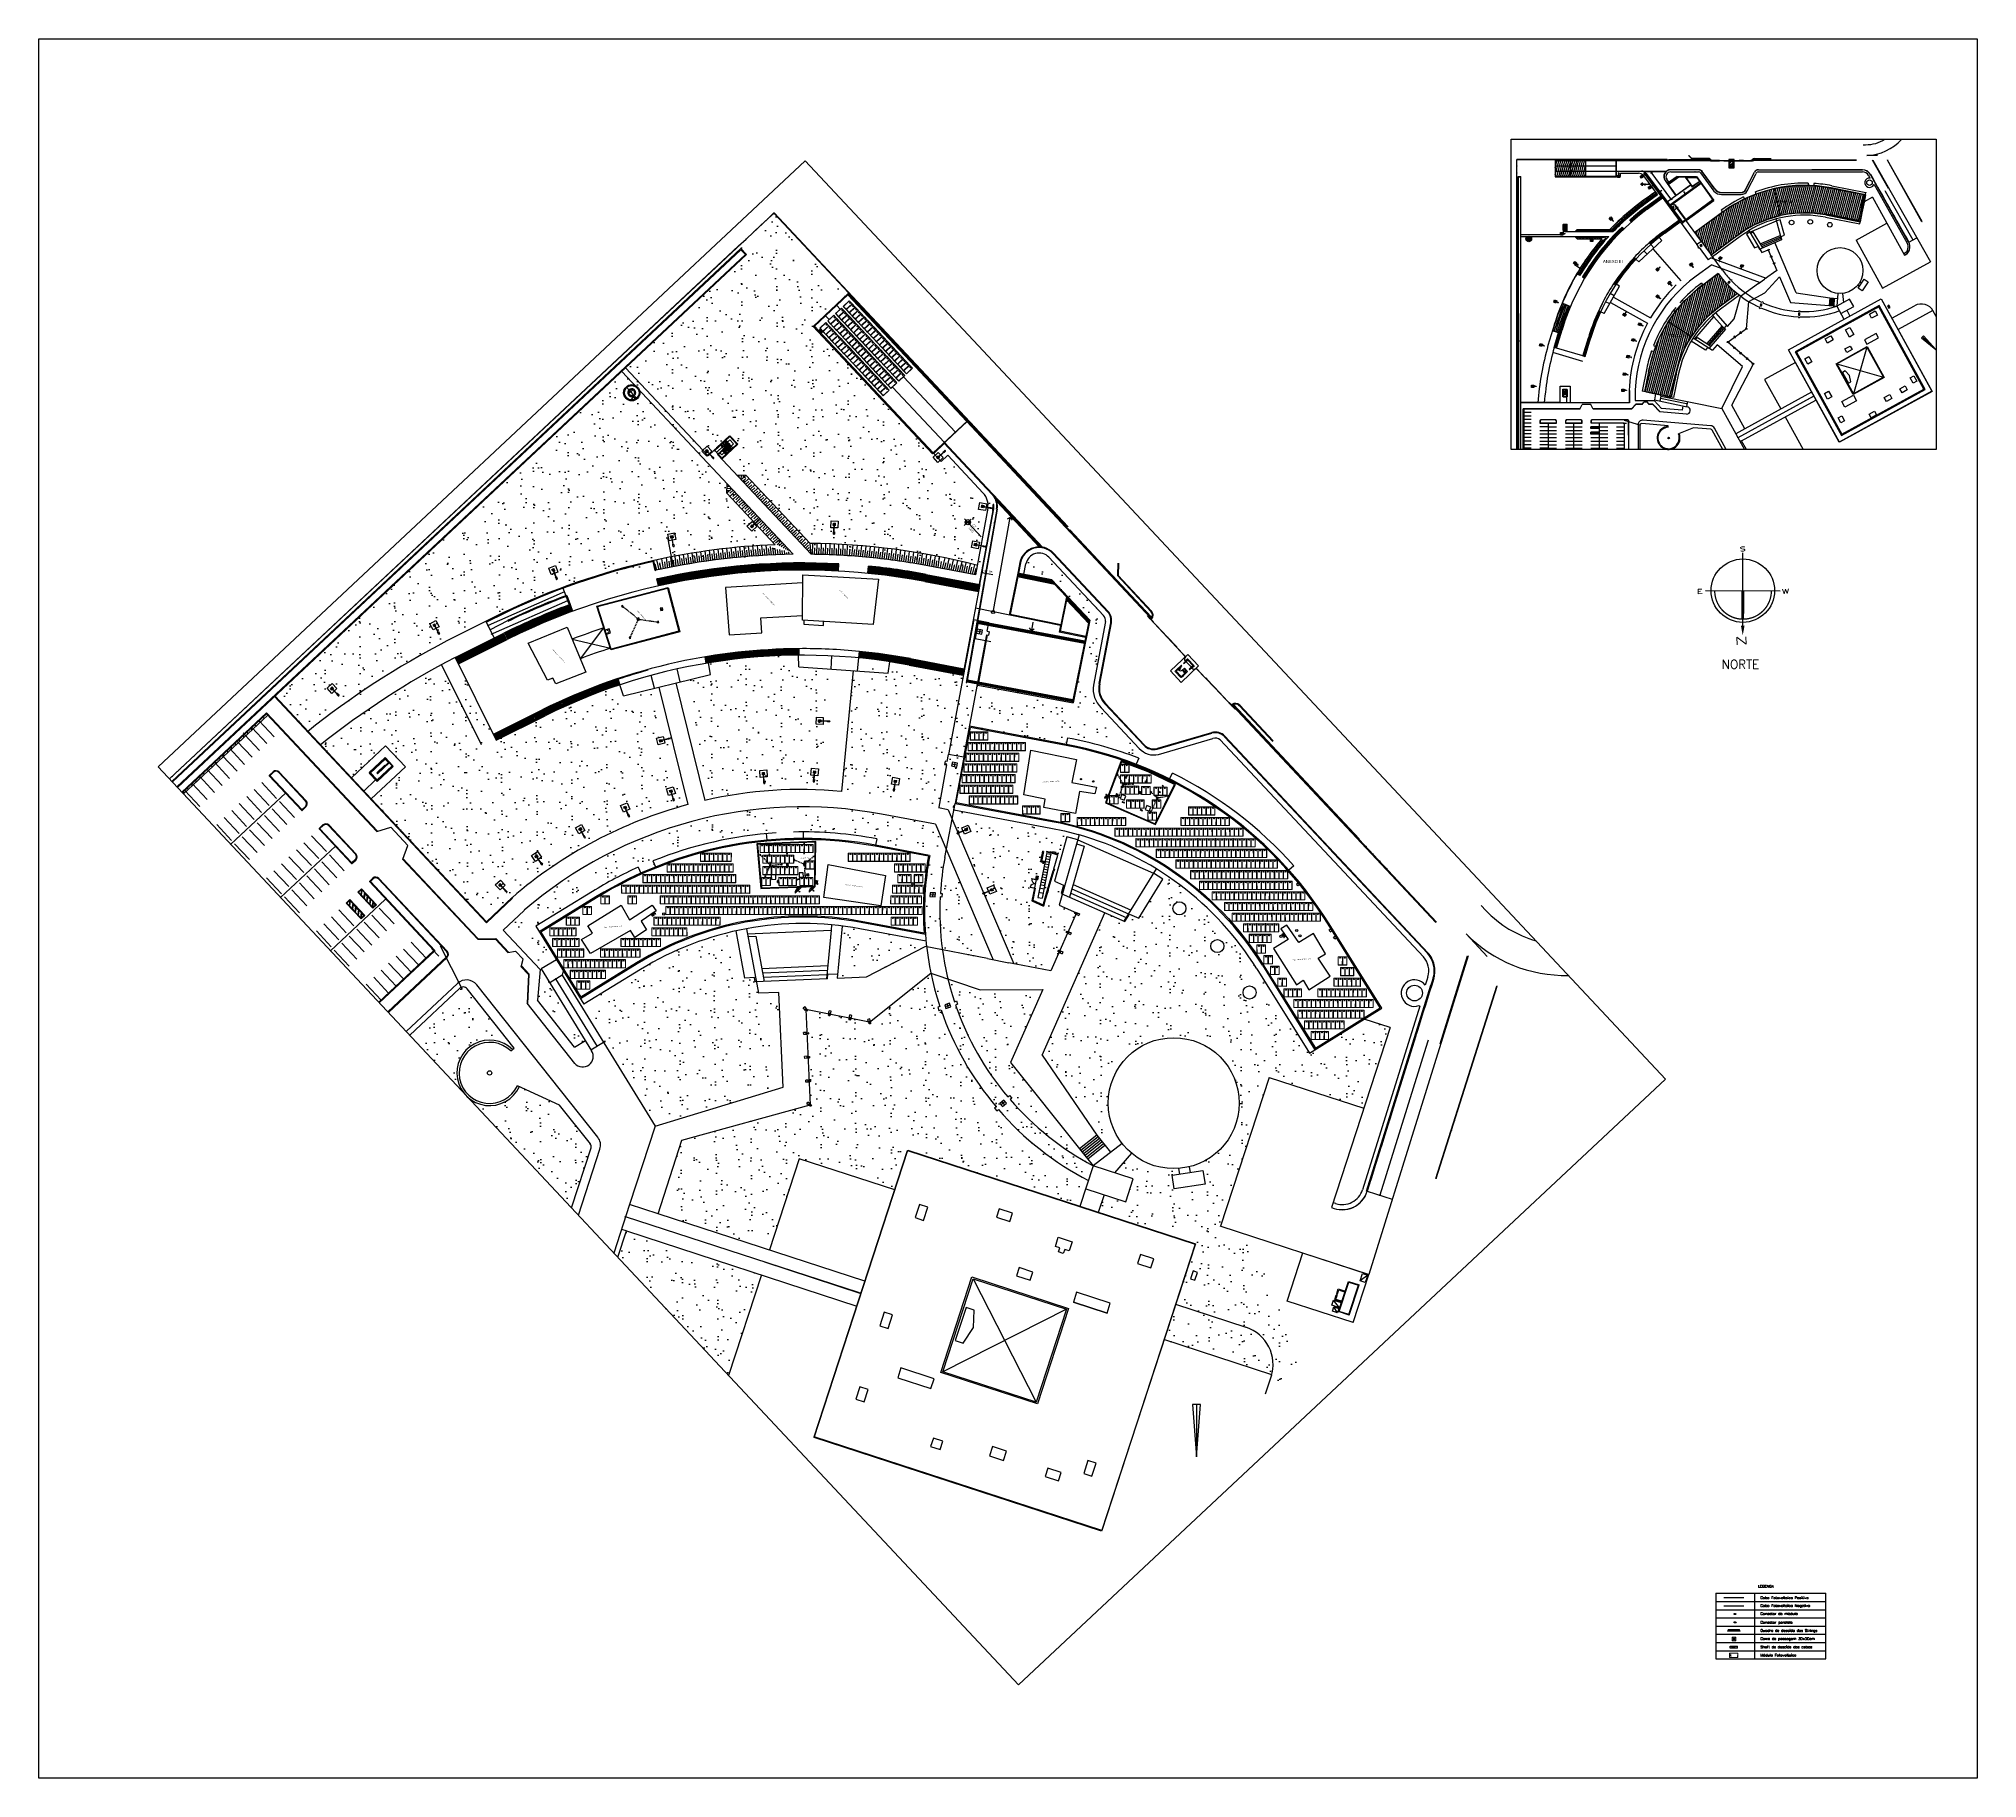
# Model space of a CAD drawing. Header units: metres. Extents: x 2872 to 3316, y -1435 to -1037.
import ezdxf
from ezdxf.enums import TextEntityAlignment as Align

# ---------------------------------------------------------------- set-up
doc = ezdxf.new("R2010")
doc.units = ezdxf.units.M
doc.header["$MEASUREMENT"] = 0
doc.linetypes.add('BSB2F2-ARQ-PLAN-CORE-13-15P-ZA$1${ Batten }', pattern=[0])
doc.linetypes.add('HIDDEN', pattern=[0.375, 0.25, -0.125])
doc.layers.get('0').update_dxf_attribs({"linetype": 'CONTINUOUS'})
for name, color, linetype in [('AA-REV', 2, 'CONTINUOUS'), ('ARQUITETURA', 253, 'CONTINUOUS'), ('CABO_MODULO_FV', 7, 'CONTINUOUS'), ('Car', 1, 'CONTINUOUS'), ('CONECTOR_MODULO_FV', 3, 'CONTINUOUS'), ('COPEX', 4, 'BSB2F2-ARQ-PLAN-CORE-13-15P-ZA$1${ Batten }'), ('ELE_ALVENARIA', 252, 'CONTINUOUS'), ('ELE_ELETROCALHA', 8, 'CONTINUOUS'), ('ELE_QUADROS', 4, 'CONTINUOUS'), ('IEL - LEITO 500X100', 3, 'CONTINUOUS'), ('IMPLANTAÇÃO 1', 2, 'HIDDEN'), ('IMPLANTAÇÃO 2', 2, 'HIDDEN'), ('IMPLANTAÇÃO1', 1, 'CONTINUOUS'), ('IMPLANTAÇÃO2', 1, 'CONTINUOUS'), ('IMPLANTAÇÃO3', 1, 'CONTINUOUS'), ('IMPLANTAÇÃO4', 1, 'CONTINUOUS'), ('MÓDULOS FV', 7, 'CONTINUOUS'), ('SHAFT', 6, 'CONTINUOUS'), ('TEXTO', 1, 'CONTINUOUS')]:
    doc.layers.add(name, color=color, linetype=linetype)
for name, color, linetype, lineweight in [('Condulete', 3, 'CONTINUOUS', 9), ('MODULOS_PV', 2, 'CONTINUOUS', 9), ('String Box', 3, 'CONTINUOUS', 9)]:
    doc.layers.add(name, color=color, linetype=linetype, lineweight=lineweight)
doc.styles.add('1-250', font='arial.ttf', dxfattribs={"height": 0.5})
doc.styles.add('ELÉTRICA', font='arial.ttf')
doc.styles.add('ENGECAD', font='arial.ttf')
doc.styles.add('NORMAL', font='romans.shx', dxfattribs={"width": 0.8, "height": 0.1})
doc.styles.add('R60-500', font='romans.shx', dxfattribs={"height": 0.75})
doc.styles.add('ROMANT', font='romant', dxfattribs={"width": 1.5, "height": 0.12})
doc.styles.add('S20', font='SIMPLEX.shx', dxfattribs={"width": 1.1, "height": 0.2})
doc.styles.add('T20', font='arial.ttf', dxfattribs={"width": 1.1, "height": 0.1})
pattern_1 = [(350.62296, (2542.1494, -799.737), (4.089919, 4.08927), [0, -4.56, 0, -5.1, 0, -4.875]), (320.623, (2542.149, -799.737), (9.808834, 1.91215), [0, -2.46, 0, -4.11, 0, -1.575]), (280.62296, (2539.627, -797.0435), (6.39856, -6.807323), [0, -1.5, 0, -5.4, 0, -7.05]), (270.623, (2539.627, -797.0435), (8.08648, -4.78256), [0, -0.75, 0, -3.54, 0, -4.05])]
pattern_2 = [(75, (1138.7298, -37.5073), (-0.42259255, 0.11323333), [])]
pattern_3 = [(75, (980.9816, -37.5073), (-0.42259255, 0.11323333), [])]
pattern_4 = [(75, (1075.61382, -41.7709), (-0.42259255, 0.11323333), [])]

# ---------------------------------------------------------------- blocks, each defined once
blk = doc.blocks.new('modulo')
at = {"layer": 'MODULOS_PV', "color": 8}
for p, q in [((-1.38, 1.34), (-1.43, 1.34)), ((-0.75, 2.01), (-0.75, 2.06)), ((-0.05, 0.1), (-0.05, 0.05)), ((0.58, 0.77), (0.63, 0.77))]:
    blk.add_line(p, q, dxfattribs=at)
for points in [[(-1.43, 1.34), (-0.75, 2.06), (0.63, 0.77), (-0.05, 0.05)], [(-1.38, 1.34), (-0.75, 2.01), (0.58, 0.77), (-0.05, 0.1)]]:
    blk.add_lwpolyline(points, close=True, dxfattribs=at)
for points in [[(-0.96, 1.5), (-0.93, 1.48), (-0.92, 1.49), (-0.94, 1.51)], [(-0.88, 1.58), (-0.86, 1.56), (-0.87, 1.55), (-0.89, 1.57)]]:
    blk.add_lwpolyline(points, dxfattribs=at)
at = {"layer": 'MODULOS_PV', "color": 1}
blk.add_circle((-0.96, 1.4), 0.0332, dxfattribs=at)
at = {"layer": 'MODULOS_PV', "color": 8}
blk.add_circle((-0.79, 1.59), 0.0332, dxfattribs=at)
blk.add_open_spline([(-0.99, 1.47), (-1.01, 1.49), (-1.03, 1.51), (-1.05, 1.53), (-1.05, 1.53), (-1.05, 1.53), (-1.05, 1.54), (-1.05, 1.54), (-1.05, 1.54), (-1.01, 1.58), (-0.97, 1.63), (-0.92, 1.67), (-0.92, 1.67), (-0.92, 1.67), (-0.92, 1.67), (-0.92, 1.67), (-0.92, 1.67), (-0.9, 1.65), (-0.88, 1.63), (-0.86, 1.61), (-0.85, 1.61), (-0.85, 1.61), (-0.85, 1.61), (-0.85, 1.61), (-0.86, 1.61), (-0.9, 1.56), (-0.94, 1.52), (-0.98, 1.47), (-0.98, 1.47), (-0.98, 1.47), (-0.98, 1.47), (-0.98, 1.47), (-0.99, 1.47)], degree=3, knots=[0, 0, 0, 0, 1, 1, 1, 1.002534, 1.003925, 1.008052, 1.008052, 1.008052, 2.008052, 2.008052, 2.008052, 2.012179, 2.01357, 2.016104, 2.016104, 2.016104, 3.016104, 3.016104, 3.016104, 3.018638, 3.02003, 3.024156, 3.024156, 3.024156, 4.024156, 4.024156, 4.024156, 4.028283, 4.029675, 4.032208, 4.032208, 4.032208, 4.032208], dxfattribs=at)
at = {"layer": 'MODULOS_PV', "color": 1, "insert": (-1, 1.41), "char_height": 0.0572, "width": 0.1075, "attachment_point": 1, "rotation": 46.8722}
blk.add_mtext('+', dxfattribs=at)
at = {"layer": 'MODULOS_PV', "color": 8, "insert": (-0.83, 1.6), "char_height": 0.0572, "width": 0.1075, "attachment_point": 1, "rotation": 46.8722}
blk.add_mtext('-', dxfattribs=at)
blk = doc.blocks.new('CAIXA DE PASSAGEM 30x30')
at = {"layer": 'Condulete'}
for p, q in [((1935.03, -1138.37), (1935.03, -1138.07)), ((1935.03, -1138.07), (1935.33, -1138.07)), ((1935.33, -1138.07), (1935.03, -1138.37)), ((1935.03, -1138.07), (1935.33, -1138.37)), ((1935.33, -1138.37), (1935.03, -1138.37)), ((1935.33, -1138.07), (1935.33, -1138.37))]:
    blk.add_line(p, q, dxfattribs=at)
blk = doc.blocks.new('CONECTOR_PLACA')
at = {"layer": 'CONECTOR_MODULO_FV'}
blk.add_hatch(color=256, dxfattribs=at).paths.add_polyline_path([(-0.001, -0.018), (0.001, -0.018), (0.001, -0.024), (0, -0.024), (-0.001, -0.024)])
for p, q in [((0, 0), (-0.006, 0)), ((-0.006, 0), (-0.006, -0.018)), ((0.006, 0), (0, 0)), ((0.006, -0.018), (0.006, 0)), ((-0.006, -0.018), (0.006, -0.018)), ((-0.001, -0.018), (-0.001, -0.024)), ((0.001, -0.018), (0.001, -0.024))]:
    blk.add_line(p, q, dxfattribs=at)
for points in [[(-0.002, -0.018), (-0.002, -0.022), (-0.001, -0.023), (-0.001, -0.024), (0, -0.024)], [(0.002, -0.018), (0.002, -0.022), (0.001, -0.023), (0.001, -0.024), (0, -0.024)]]:
    blk.add_lwpolyline(points, dxfattribs=at)
blk = doc.blocks.new('CONECTOR ORION')
at = {"layer": 'CONECTOR_MODULO_FV', "true_color": 0xf8d731}
blk.add_hatch(color=40, dxfattribs=at).paths.add_polyline_path([(-537.822, -669.536), (-537.822, -669.538), (-537.816, -669.538), (-537.816, -669.537), (-537.816, -669.536)])
at = {"layer": 'CONECTOR_MODULO_FV', "color": 40, "true_color": 0xf8d731}
for p, q in [((-537.84, -669.537), (-537.84, -669.531)), ((-537.84, -669.531), (-537.822, -669.531)), ((-537.84, -669.543), (-537.84, -669.537)), ((-537.822, -669.543), (-537.84, -669.543)), ((-537.822, -669.531), (-537.822, -669.543)), ((-537.822, -669.536), (-537.816, -669.536)), ((-537.822, -669.538), (-537.816, -669.538))]:
    blk.add_line(p, q, dxfattribs=at)
for points in [[(-537.822, -669.534), (-537.818, -669.534), (-537.817, -669.536), (-537.816, -669.536), (-537.816, -669.537)], [(-537.822, -669.539), (-537.818, -669.539), (-537.817, -669.538), (-537.816, -669.538), (-537.816, -669.537)]]:
    blk.add_lwpolyline(points, dxfattribs=at)
blk = doc.blocks.new('IEL - FURO ELETROCALHA')
at = {"layer": 'IEL - LEITO 500X100'}
for p, q in [((-0.0065, 0.01), (0.0065, 0.01)), ((-0.0065, 0), (0.0065, 0))]:
    blk.add_line(p, q, dxfattribs=at)
for centre, start, end in [((-0.0065, 0.005), 90, 270), ((0.0065, 0.005), 270, 90)]:
    blk.add_arc(centre, 0.005, start, end, dxfattribs=at)
blk = doc.blocks.new('IEL - LEITO 500x100x3000')
at = {"layer": 'ELE_ELETROCALHA'}
for p, q in [((-0.269, -0.125), (-0.269, 2.919)), ((-0.25, 2.919), (-0.269, 2.919)), ((-0.25, -0.125), (-0.25, 2.919)), ((-0.25, 2.838), (0.25, 2.838)), ((-0.25, 2.833), (0.25, 2.833)), ((-0.25, 2.805), (0.25, 2.805)), ((-0.25, 2.8), (0.25, 2.8)), ((-0.25, 2.638), (0.25, 2.638)), ((-0.25, 2.6), (0.25, 2.6)), ((-0.25, 2.438), (0.25, 2.438)), ((-0.25, 2.433), (0.25, 2.433)), ((-0.25, 2.405), (0.25, 2.405)), ((-0.25, 2.4), (0.25, 2.4)), ((-0.25, 2.238), (0.25, 2.238)), ((-0.25, 2.2), (0.25, 2.2)), ((-0.25, 2.038), (0.25, 2.038)), ((-0.25, 2.033), (0.25, 2.033)), ((-0.25, 2.005), (0.25, 2.005)), ((-0.25, 2), (0.25, 2)), ((-0.25, 1.838), (0.25, 1.838)), ((-0.25, 1.8), (0.25, 1.8)), ((-0.25, 1.638), (0.25, 1.638)), ((-0.25, 1.633), (0.25, 1.633)), ((-0.25, 1.605), (0.25, 1.605)), ((-0.25, 1.6), (0.25, 1.6)), ((-0.25, 1.438), (0.25, 1.438)), ((-0.25, 1.4), (0.25, 1.4)), ((-0.25, 1.238), (0.25, 1.238)), ((-0.25, 1.233), (0.25, 1.233)), ((-0.25, 1.205), (0.25, 1.205)), ((-0.25, 1.2), (0.25, 1.2)), ((-0.25, 1.038), (0.25, 1.038)), ((-0.25, 1), (0.25, 1)), ((-0.25, 0.838), (0.25, 0.838)), ((-0.25, 0.833), (0.25, 0.833)), ((-0.25, 0.805), (0.25, 0.805)), ((-0.25, 0.8), (0.25, 0.8)), ((-0.25, 0.638), (0.25, 0.638)), ((-0.25, 0.6), (0.25, 0.6)), ((-0.25, 0.438), (0.25, 0.438)), ((-0.25, 0.433), (0.25, 0.433)), ((-0.25, 0.405), (0.25, 0.405)), ((-0.25, 0.4), (0.25, 0.4)), ((-0.25, 0.238), (0.25, 0.238)), ((-0.25, 0.2), (0.25, 0.2)), ((-0.25, 0.038), (0.25, 0.038)), ((-0.25, 0.033), (0.25, 0.033)), ((-0.25, 0.005), (0.25, 0.005)), ((-0.25, 0), (0.25, 0)), ((0.25, -0.125), (0.25, 2.919)), ((0.269, 2.919), (0.25, 2.919)), ((0.269, -0.125), (0.269, 2.919))]:
    blk.add_line(p, q, dxfattribs=at)
for p in [(-0.2195, 2.814), (-0.2195, 2.614), (-0.2195, 2.414), (-0.2195, 2.214), (-0.2195, 2.014), (-0.2195, 1.814), (-0.2195, 1.614), (-0.2195, 1.414), (-0.2195, 1.214), (-0.2195, 1.014), (-0.2195, 0.814), (-0.2195, 0.614), (-0.2195, 0.414), (-0.2195, 0.214), (-0.2195, 0.014), (-0.1585, 2.814), (-0.1585, 2.614), (-0.1585, 2.414), (-0.1585, 2.214), (-0.1585, 2.014), (-0.1585, 1.814), (-0.1585, 1.614), (-0.1585, 1.414), (-0.1585, 1.214), (-0.1585, 1.014), (-0.1585, 0.814), (-0.1585, 0.614), (-0.1585, 0.414), (-0.1585, 0.214), (-0.1585, 0.014), (-0.0975, 2.814), (-0.0975, 2.614), (-0.0975, 2.414), (-0.0975, 2.214), (-0.0975, 2.014), (-0.0975, 1.814), (-0.0975, 1.614), (-0.0975, 1.414), (-0.0975, 1.214), (-0.0975, 1.014), (-0.0975, 0.814), (-0.0975, 0.614), (-0.0975, 0.414), (-0.0975, 0.214), (-0.0975, 0.014), (-0.0365, 2.814), (-0.0365, 2.614), (-0.0365, 2.414), (-0.0365, 2.214), (-0.0365, 2.014), (-0.0365, 1.814), (-0.0365, 1.614), (-0.0365, 1.414), (-0.0365, 1.214), (-0.0365, 1.014), (-0.0365, 0.814), (-0.0365, 0.614), (-0.0365, 0.414), (-0.0365, 0.214), (-0.0365, 0.014), (0.0245, 2.814), (0.0245, 2.614), (0.0245, 2.414), (0.0245, 2.214), (0.0245, 2.014), (0.0245, 1.814), (0.0245, 1.614), (0.0245, 1.414), (0.0245, 1.214), (0.0245, 1.014), (0.0245, 0.814), (0.0245, 0.614), (0.0245, 0.414), (0.0245, 0.214), (0.0245, 0.014), (0.0855, 2.814), (0.0855, 2.614), (0.0855, 2.414), (0.0855, 2.214), (0.0855, 2.014), (0.0855, 1.814), (0.0855, 1.614), (0.0855, 1.414), (0.0855, 1.214), (0.0855, 1.014), (0.0855, 0.814), (0.0855, 0.614), (0.0855, 0.414), (0.0855, 0.214), (0.0855, 0.014), (0.1465, 2.814), (0.1465, 2.614), (0.1465, 2.414), (0.1465, 2.214), (0.1465, 2.014), (0.1465, 1.814), (0.1465, 1.614), (0.1465, 1.414), (0.1465, 1.214), (0.1465, 1.014), (0.1465, 0.814), (0.1465, 0.614), (0.1465, 0.414), (0.1465, 0.214), (0.1465, 0.014), (0.2075, 2.814), (0.2075, 2.614), (0.2075, 2.414), (0.2075, 2.214), (0.2075, 2.014), (0.2075, 1.814), (0.2075, 1.614), (0.2075, 1.414), (0.2075, 1.214), (0.2075, 1.014), (0.2075, 0.814), (0.2075, 0.614), (0.2075, 0.414), (0.2075, 0.214), (0.2075, 0.014)]:
    blk.add_blockref('IEL - FURO ELETROCALHA', p, dxfattribs=at)

msp = doc.modelspace()

# ---------------------------------------------------------------- hatches: boundary and pattern name
at = {"layer": 'ARQUITETURA'}
h = msp.add_hatch(dxfattribs=at)
h.set_pattern_fill('AR-SAND', color=116, scale=3, angle=-46.877, style=0)
h.set_pattern_definition(pattern_1)
h.paths.add_polyline_path([(3040.35, -1076.75), (3042.95, -1079.53), (3034.92, -1087.06), (3032.31, -1084.28)])
h.paths.add_polyline_path([(3034.07, -1086.26), (3036.66, -1089.03), (3009.92, -1114.09), (3007.32, -1111.32)])
h = msp.add_hatch(dxfattribs=at)
h.set_pattern_fill('AR-SAND', color=116, scale=3, angle=-46.877, style=0)
h.set_pattern_definition(pattern_1)
edge = h.paths.add_edge_path()
edge.add_line((3051.22, -1104.18), (3050.25, -1103.15))
edge.add_line((3050.25, -1103.15), (3057.68, -1096.19))
edge.add_line((3057.68, -1096.19), (3042.3, -1079.77))
edge.add_line((3042.3, -1079.77), (3034.72, -1086.88))
edge.add_line((3034.72, -1086.88), (3035.88, -1088.12))
edge.add_line((3035.88, -1088.12), (3009.47, -1112.85))
edge.add_line((3009.47, -1112.85), (3028.38, -1133.04))
edge.add_line((3028.38, -1133.04), (3032.03, -1129.62))
edge.add_line((3032.03, -1129.62), (3033.84, -1131.55))
edge.add_line((3033.84, -1131.55), (3030.19, -1134.97))
edge.add_line((3030.19, -1134.97), (3048.45, -1154.47))
edge.add_arc((3048.86, -1312.36), 157.89, 75.304, 90.1501, ccw=False)
edge.add_line((3088.92, -1159.63), (3091.21, -1147.36))
edge.add_arc((3086.39, -1146.46), 4.9, -10.5203, 43.1232)
edge.add_line((3089.97, -1143.11), (3078.42, -1130.78))
edge.add_line((3078.42, -1130.78), (3076.95, -1132.14))
edge.add_line((3076.95, -1132.14), (3050.98, -1104.41))
edge.add_line((3050.98, -1104.41), (3051.22, -1104.18))
h.paths.add_polyline_path([(3088.78, -1158.32), (3087.55, -1158.09), (3089.81, -1145.2), (3091.1, -1145.16)])
h = msp.add_hatch(dxfattribs=at)
h.set_pattern_fill('ANSI31', color=256, scale=1.749747, angle=118.8118)
h.set_pattern_definition([(163.8118, (3326.9743, -1250.16425), (-0.06097725, -0.21004648), [])])
h.paths.add_polyline_path([(3304.07, -1117.14), (3293.5, -1097.94), (3274.29, -1108.51), (3284.85, -1127.71)])
h.paths.add_polyline_path([(3303.78, -1117.06), (3293.42, -1098.22), (3274.57, -1108.59), (3284.93, -1127.43)], flags=16)
h.paths.add_polyline_path([(3284.72, -1124.82), (3284.1, -1123.69), (3284.97, -1123.21), (3285.59, -1124.34)], flags=0)
h.paths.add_polyline_path([(3285.66, -1121.23), (3284.95, -1119.95), (3287.65, -1118.47), (3288.35, -1119.75)], flags=0)
h.paths.add_polyline_path([(3291.67, -1123.63), (3291.21, -1122.79), (3292.44, -1122.11), (3292.91, -1122.95)], flags=0)
h.paths.add_polyline_path([(3281.67, -1119.37), (3280.97, -1118.08), (3281.92, -1117.56), (3282.63, -1118.84)], flags=0)
h.paths.add_polyline_path([(3283.83, -1111.29), (3287.61, -1118.15), (3294.49, -1114.37)], flags=0)
h.paths.add_polyline_path([(3286.46, -1115.71), (3285.11, -1113.27), (3285.72, -1112.93), (3286.71, -1113.94), (3287.04, -1115.39)], flags=0)
h.paths.add_polyline_path([(3295.19, -1119.93), (3294.68, -1118.99), (3295.92, -1118.31), (3296.43, -1119.25)], flags=0)
h.paths.add_polyline_path([(3298.75, -1117.93), (3298.25, -1117.03), (3299.47, -1116.36), (3299.96, -1117.26)], flags=0)
h.paths.add_polyline_path([(3277.19, -1111.38), (3276.5, -1110.12), (3277.42, -1109.62), (3278.11, -1110.87)], flags=0)
h.paths.add_polyline_path([(3286.08, -1108.7), (3285.63, -1107.88), (3286.84, -1107.21), (3287.3, -1108.03)], flags=0)
h.paths.add_polyline_path([(3301.27, -1115.71), (3300.6, -1114.5), (3301.44, -1114.03), (3302.11, -1115.25)], flags=0)
h.paths.add_polyline_path([(3281.66, -1106.52), (3281.15, -1105.59), (3282.46, -1104.87), (3282.97, -1105.8)], flags=0)
h.paths.add_polyline_path([(3290.71, -1106.78), (3290.18, -1105.8), (3292.86, -1104.33), (3293.39, -1105.3)], flags=0)
h.paths.add_polyline_path([(3286.69, -1105.16), (3285.77, -1103.5), (3286.79, -1102.94), (3287.7, -1104.6)], flags=0)
h.paths.add_polyline_path([(3291.78, -1100.84), (3291.27, -1099.9), (3292.59, -1099.17), (3293.1, -1100.11)], flags=0)
h = msp.add_hatch(dxfattribs=at)
h.set_pattern_fill('AR-SAND', color=116, scale=3, angle=-46.877, style=0)
h.set_pattern_definition(pattern_1)
edge = h.paths.add_edge_path()
edge.add_line((3040.1, -1150.86), (3040.07, -1149.98))
edge.add_line((3040.07, -1149.98), (3005.47, -1113.05))
edge.add_line((3005.47, -1113.05), (2925.93, -1187.54))
edge.add_line((2925.93, -1187.54), (2931.87, -1193.66))
edge.add_arc((3053.78, -1346.11), 195.2, 117.4827, 128.6471, ccw=False)
edge.add_line((2963.7, -1172.94), (2976.69, -1166.47))
edge.add_arc((3045.34, -1308.66), 157.89, 110.4173, 115.7695, ccw=False)
edge.add_arc((3045.34, -1308.66), 157.89, 91.9009, 110.4173, ccw=False)
h = msp.add_hatch(dxfattribs=at)
h.set_pattern_fill('AR-SAND', color=116, scale=3, angle=-46.877, style=0)
h.set_pattern_definition(pattern_1)
h.paths.add_polyline_path([(3026.62, -1131.24), (3044.35, -1150.17), (3044.48, -1150.05), (3007.79, -1110.87), (3004.96, -1113.53), (3041.64, -1152.7), (3042.2, -1152.18), (3024.43, -1133.29)])
h = msp.add_hatch(dxfattribs=at)
h.set_pattern_fill('AR-SAND', color=116, scale=3, angle=-46.877, style=0)
h.set_pattern_definition(pattern_1)
edge = h.paths.add_edge_path()
edge.add_line((3040.6, -1152.74), (3037.06, -1148.96))
edge.add_line((3037.06, -1148.96), (3032.48, -1149.8))
edge.add_line((3032.48, -1149.8), (3029.02, -1151.31))
edge.add_line((3029.02, -1151.31), (3017.99, -1152.76))
edge.add_line((3017.99, -1152.76), (2991.56, -1157.73))
edge.add_line((2991.56, -1157.73), (2952.3, -1178.95))
edge.add_line((2952.3, -1178.95), (2932.22, -1194.04))
edge.add_line((2932.22, -1194.04), (2933.59, -1195.5))
edge.add_line((2933.59, -1195.5), (2959.02, -1178.26))
edge.add_line((2959.02, -1178.26), (2975.28, -1169.54))
edge.add_line((2975.28, -1169.54), (2992.27, -1161.23))
edge.add_line((2992.27, -1161.23), (2992.66, -1162.26))
edge.add_line((2992.66, -1162.26), (3012.8, -1156.37))
edge.add_line((3012.8, -1156.37), (3013.19, -1158.63))
edge.add_line((3013.19, -1158.63), (3028.75, -1155.99))
edge.add_line((3028.75, -1155.99), (3044.09, -1154.96))
edge.add_line((3044.09, -1154.96), (3029.61, -1138.82))
edge.add_line((3029.61, -1138.82), (3029.54, -1140.94))
edge.add_line((3029.54, -1140.94), (3040.47, -1152.61))
h = msp.add_hatch(dxfattribs=at)
h.set_pattern_fill('AR-SAND', color=116, scale=3, angle=-46.877, style=0)
h.set_pattern_definition(pattern_1)
edge = h.paths.add_edge_path()
edge.add_line((3124.02, -1199.42), (3123.26, -1201.43))
edge.add_arc((3090.69, -1287.47), 92, 69.262, 79.4399)
edge.add_line((3107.55, -1197.02), (3107.27, -1198.5))
edge.add_line((3107.27, -1198.5), (3085.13, -1194.35))
edge.add_line((3085.13, -1194.35), (3086.9, -1184.89))
edge.add_line((3086.9, -1184.89), (3108.88, -1189.01))
edge.add_line((3108.88, -1189.01), (3112.72, -1170.07))
edge.add_line((3112.72, -1170.07), (3103.97, -1160.82))
edge.add_line((3103.97, -1160.82), (3097.55, -1159.52))
edge.add_line((3097.55, -1159.52), (3098.03, -1157.13))
edge.add_arc((3101.07, -1157.75), 3.1, 43.1229, 168.5248, ccw=False)
edge.add_line((3103.33, -1155.63), (3115.84, -1168.99))
edge.add_arc((3114.68, -1170.08), 1.6, -10.3134, 43.1255, ccw=False)
edge.add_line((3116.25, -1170.37), (3113.52, -1184.93))
edge.add_arc((3118.98, -1185.95), 5.55, 169.3787, 228.4034)
edge.add_line((3115.29, -1190.1), (3124.02, -1199.42))
h = msp.add_hatch(dxfattribs=at)
h.set_pattern_fill('AR-SAND', color=116, scale=3, angle=-46.877, style=0)
h.set_pattern_definition(pattern_1)
h.paths.add_polyline_path([(2967.36, -1178.7), (2964.27, -1180.35), (2964.2, -1180.21), (2957.27, -1184.18), (2953.46, -1186.52), (2945.18, -1192.06), (2936.49, -1198.59), (2943.55, -1206.14), (2951.37, -1198.82), (2955.92, -1203.67), (2948.1, -1210.99), (2974.46, -1239.14), (2979.13, -1234.79), (2983.4, -1231.08), (2987.8, -1227.76), (2993.72, -1223.84), (3001.37, -1219.58), (3006.6, -1217.14), (3011.73, -1215.09), (3016.77, -1213.38), (3019.63, -1212.54), (3016.24, -1198.85), (3012.97, -1185.64), (3005.99, -1187.37), (3005.14, -1184.82), (3000.05, -1186.63), (2996.34, -1188.1), (2991.07, -1190.41), (2986.79, -1192.49), (2983.53, -1194.11), (2978.41, -1196.66), (2976.72, -1197.5)])
h = msp.add_hatch(dxfattribs=at)
h.set_pattern_fill('AR-SAND', color=116, scale=3, angle=-46.877, style=0)
h.set_pattern_definition(pattern_1)
h.paths.add_polyline_path([(3046.11, -1178.06), (3039.67, -1178.26), (3035.34, -1178.57), (3030.71, -1179.05), (3025.36, -1179.83), (3028.03, -1195.94), (3046.2, -1191.45)])
h = msp.add_hatch(dxfattribs=at)
h.set_pattern_fill('AR-SAND', color=116, scale=3, angle=-46.877, style=0)
h.set_pattern_definition(pattern_1)
h.paths.add_polyline_path([(3053.47, -1181.23), (3046.12, -1180.7), (3046.2, -1191.45), (3052.63, -1189.86)])
h = msp.add_hatch(dxfattribs=at)
h.set_pattern_fill('AR-SAND', color=116, scale=3, angle=-46.877, style=0)
h.set_pattern_definition(pattern_1)
h.paths.add_polyline_path([(3059.74, -1178.68), (3059.53, -1181.67), (3058.45, -1181.59), (3055.73, -1209.32), (3065.12, -1210.34), (3078.08, -1212.87), (3080.32, -1200.78), (3083.81, -1201.43), (3087.05, -1184.92), (3083.44, -1184.14), (3083.72, -1182.64)])
h = msp.add_hatch(dxfattribs=at)
h.set_pattern_fill('AR-SAND', color=116, scale=3, angle=-46.877, style=0)
h.set_pattern_definition(pattern_1)
h.paths.add_polyline_path([(3025.79, -1182.45), (3018.8, -1184.19), (3022.07, -1197.41), (3028.07, -1196.17)])
h = msp.add_hatch(dxfattribs=at)
h.set_pattern_fill('AR-SAND', color=116, scale=3, angle=-46.877, style=0)
h.set_pattern_definition(pattern_1)
h.paths.add_polyline_path([(3083.61, -1182.62), (3087.14, -1183.65), (3087.2, -1183.29)])
h.paths.add_polyline_path([(3087.12, -1183.71), (3081.54, -1213.52), (3085.13, -1194.35), (3085.13, -1194.35), (3086.9, -1184.89)])
edge = h.paths.add_edge_path()
edge.add_line((3056.77, -1209.28), (3050.8, -1208.7))
edge.add_line((3050.8, -1208.7), (3052.63, -1189.86))
edge.add_line((3052.63, -1189.86), (3022.07, -1197.41))
edge.add_line((3022.07, -1197.41), (3025.45, -1211.1))
edge.add_arc((3046.94, -1310.56), 101.75, 84.4554, 102.1906, ccw=False)
h = msp.add_hatch(dxfattribs=at)
h.set_pattern_fill('AR-SAND', color=116, scale=3, angle=-46.877, style=0)
h.set_pattern_definition(pattern_1)
edge = h.paths.add_edge_path()
edge.add_line((3083.8, -1201.43), (3080.33, -1200.78))
edge.add_line((3080.33, -1200.78), (3078.08, -1212.87))
edge.add_line((3078.08, -1212.87), (3081.54, -1213.52))
edge.add_line((3081.54, -1213.52), (3083.82, -1201.43))
h = msp.add_hatch(dxfattribs=at)
h.set_pattern_fill('AR-SAND', color=116, scale=3, angle=-46.877, style=0)
h.set_pattern_definition(pattern_1)
h.paths.add_polyline_path([(3081.54, -1213.52), (3087.09, -1214.56), (3087.38, -1219.74), (3089.46, -1226.3), (3090.66, -1230.78), (3092.08, -1237.96), (3096.05, -1248.91), (3095.28, -1248.76), (3080.26, -1213.46), (3079.96, -1211.82), (3081.13, -1211.61)])
edge = h.paths.add_edge_path()
edge.add_line((3077.34, -1216.8), (3075.01, -1216.36))
edge.add_line((3075.01, -1216.36), (3076.38, -1221.26))
edge.add_line((3076.38, -1221.26), (3078.1, -1221.74))
edge.add_line((3078.1, -1221.74), (3079.65, -1223.52))
edge.add_line((3079.65, -1223.52), (3080.3, -1230.21))
edge.add_line((3080.3, -1230.21), (3082.8, -1232.88))
edge.add_line((3082.8, -1232.88), (3085.58, -1238.58))
edge.add_line((3085.58, -1238.58), (3089.22, -1247.58))
edge.add_line((3089.22, -1247.58), (3090.54, -1247.84))
edge.add_line((3090.54, -1247.84), (3077.33, -1216.8))
h = msp.add_hatch(dxfattribs=at)
h.set_pattern_fill('AR-SAND', color=116, scale=3, angle=-46.877, style=0)
h.set_pattern_definition(pattern_1)
h.paths.add_polyline_path([(3044.55, -1212.98), (3044.64, -1214.9), (3048.61, -1214.82), (3056.48, -1215.28), (3065.92, -1216.7), (3076.97, -1218.77), (3077.34, -1216.8), (3064.93, -1214.48), (3059.9, -1213.57), (3048.32, -1212.85)])
h.paths.add_polyline_path([(3040.64, -1215.05), (3040.56, -1213.12), (3038.06, -1213.21), (3029.1, -1214.45), (3014.56, -1218.33), (3002.72, -1223.47), (2990.42, -1230.87), (2983.09, -1236.55), (2984.45, -1238.01), (2991.03, -1232.83), (2998.01, -1228.26), (3005.27, -1224.35), (3012.77, -1221.11), (3023.67, -1217.68), (3031.05, -1216.13)])
h = msp.add_hatch(dxfattribs=at)
h.set_pattern_fill('AR-SAND', color=116, scale=3, angle=-46.877, style=0)
h.set_pattern_definition(pattern_1)
edge = h.paths.add_edge_path()
edge.add_arc((3046.94, -1310.56), 92, 93.8204, 111.9076)
edge.add_line((3012.61, -1225.2), (3013.17, -1226.59))
edge.add_arc((3046.94, -1310.56), 90.5, 111.9076, 114.2035)
edge.add_line((3009.84, -1228.01), (3009.22, -1226.64))
edge.add_arc((3046.94, -1310.56), 92, 114.2033, 121.5741)
edge.add_line((2998.77, -1232.18), (2985.78, -1240.16))
edge.add_line((2985.78, -1240.16), (2984.45, -1238.01))
edge.add_arc((3046.94, -1310.56), 95.75, 93.7716, 130.7385, ccw=False)
edge.add_line((3040.64, -1215.01), (3040.81, -1218.76))
edge = h.paths.add_edge_path()
edge.add_arc((3046.94, -1310.56), 92, 79.3932, 91.3291)
edge.add_line((3044.81, -1218.58), (3044.64, -1214.83))
edge.add_arc((3046.94, -1310.56), 95.75, 79.3932, 91.3779, ccw=False)
edge.add_line((3064.56, -1216.44), (3076.97, -1218.77))
edge.add_line((3076.97, -1218.77), (3089.22, -1247.58))
edge.add_line((3089.22, -1247.58), (3074.99, -1244.8))
edge.add_line((3074.99, -1244.8), (3061.55, -1251.8))
edge.add_line((3061.55, -1251.8), (3054.83, -1252.1))
edge.add_line((3054.83, -1252.1), (3055.95, -1240.13))
edge.add_arc((3046.94, -1310.56), 71, 79.3932, 82.7085, ccw=False)
edge.add_line((3060.01, -1240.77), (3075.15, -1243.61))
edge.add_arc((3144.3, -1236.72), 69.48, 169.3932, 185.6915, ccw=False)
edge.add_line((3076, -1223.93), (3063.6, -1221.6))
edge.add_line((3063.6, -1221.6), (3063.87, -1220.13))
h = msp.add_hatch(dxfattribs=at)
h.set_pattern_fill('AR-SAND', color=116, scale=3, angle=-46.877, style=0)
h.set_pattern_definition(pattern_1)
h.paths.add_polyline_path([(3109.62, -1237.09), (3105.65, -1235.33), (3106.37, -1232.79), (3106.14, -1232.69), (3106.69, -1230.75), (3104.57, -1229.81), (3107.44, -1219.71), (3109.91, -1220.36), (3110.23, -1219.21, 0.00088), (3109.99, -1219.14), (3106.89, -1218.34), (3103.76, -1217.68), (3092.65, -1215.6), (3086.19, -1214.39), (3094.15, -1248.54), (3103.74, -1250.42)])
h = msp.add_hatch(dxfattribs=at)
h.set_pattern_fill('AR-SAND', color=116, scale=3, angle=-46.877, style=0)
h.set_pattern_definition(pattern_1)
edge = h.paths.add_edge_path(flags=16)
edge.add_arc((3141.9, -1244.72), 1.5, 0, 360)
edge = h.paths.add_edge_path(flags=16)
edge.add_arc((3133.21, -1236.07), 1.5, 0, 360)
edge = h.paths.add_edge_path(flags=16)
edge.add_arc((3149.28, -1255.36), 1.5, 0, 360)
edge = h.paths.add_edge_path()
edge.add_line((3152.97, -1347.3), (3161.06, -1339.72))
edge.add_line((3161.06, -1339.72), (3148.85, -1310.93))
edge.add_line((3148.85, -1310.93), (3142.62, -1308.9))
edge.add_line((3142.62, -1308.9), (3153.74, -1274.81))
edge.add_line((3153.74, -1274.81), (3175.47, -1281.89))
edge.add_line((3175.47, -1281.89), (3181.5, -1263.4))
edge.add_line((3181.5, -1263.4), (3175.52, -1261.45))
edge.add_line((3175.52, -1261.45), (3164.27, -1268.46))
edge.add_line((3164.27, -1268.46), (3163, -1269.25))
edge.add_line((3163, -1269.25), (3156.92, -1259.49))
edge.add_line((3156.92, -1259.49), (3150.94, -1249.9))
edge.add_arc((3090.69, -1287.47), 71, 31.9396, 58.4036)
edge.add_line((3127.89, -1226.99), (3127.26, -1228.01))
edge.add_line((3127.26, -1228.01), (3129.4, -1229.39))
edge.add_line((3129.4, -1229.39), (3123.88, -1238.33))
edge.add_line((3123.88, -1238.33), (3121.76, -1237.39))
edge.add_line((3121.76, -1237.39), (3120.7, -1239.11))
edge.add_line((3120.7, -1239.11), (3116.16, -1237.11))
edge.add_line((3116.16, -1237.11), (3101.76, -1269.71))
edge.add_line((3101.76, -1269.71), (3114.27, -1288.05))
edge.add_line((3114.27, -1288.05), (3117.42, -1291.98))
edge.add_line((3117.42, -1291.98), (3120.07, -1289.92))
edge.add_arc((3131.91, -1280.71), 15, -76.2429, 217.8803, ccw=False)
edge.add_line((3135.48, -1295.28), (3135.68, -1296.58))
edge.add_line((3135.68, -1296.58), (3138.59, -1296.13))
edge.add_line((3138.59, -1296.13), (3139.08, -1299.24))
edge.add_line((3139.08, -1299.24), (3132.01, -1300.35))
edge.add_line((3132.01, -1300.35), (3131.52, -1297.24))
edge.add_line((3131.52, -1297.24), (3133.2, -1296.97))
edge.add_line((3133.2, -1296.97), (3132.99, -1295.67))
edge.add_arc((3131.91, -1280.71), 15, 229.7345, 274.1253, ccw=False)
edge.add_line((3122.22, -1292.16), (3118.36, -1296.66))
edge.add_line((3118.36, -1296.66), (3122.63, -1298.05))
edge.add_line((3122.63, -1298.05), (3120.91, -1303.32))
edge.add_line((3120.91, -1303.32), (3115.96, -1301.7))
edge.add_line((3115.96, -1301.7), (3114.63, -1305.79))
edge.add_line((3114.63, -1305.79), (3136.8, -1313.02))
edge.add_line((3136.8, -1313.02), (3129.67, -1334.89))
edge.add_line((3129.67, -1334.89), (3154.39, -1342.95))
edge.add_line((3154.39, -1342.95), (3152.97, -1347.3))
h = msp.add_hatch(dxfattribs=at)
h.set_pattern_fill('AR-SAND', color=116, scale=3, angle=-46.877, style=0)
h.set_pattern_definition(pattern_1)
h.paths.add_polyline_path([(2990.49, -1247.83), (2984.45, -1238.01), (2983.09, -1236.55), (2980.37, -1239.1), (2987.04, -1249.95)])
h = msp.add_hatch(dxfattribs=at)
h.set_pattern_fill('AR-SAND', color=116, scale=3, angle=-46.877, style=0)
h.set_pattern_definition(pattern_1)
h.paths.add_polyline_path([(3042.43, -1277.06), (3041.47, -1255.33), (3036.8, -1255.54), (3036.32, -1252.93), (3036.05, -1252.94), (3035.87, -1251.95), (3033.65, -1252.05), (3031.64, -1241.22, 0.083678), (3009.76, -1250.07), (2996.15, -1258.43), (3013.09, -1285.99)])
h = msp.add_hatch(dxfattribs=at)
h.set_pattern_fill('AR-SAND', color=116, scale=3, angle=-46.877, style=0)
h.set_pattern_definition(pattern_1)
h.paths.add_polyline_path([(2987.04, -1249.95), (2986.32, -1257.09), (2994.83, -1267.8), (2997.14, -1266.38)])
h = msp.add_hatch(dxfattribs=at)
h.set_pattern_fill('AR-SAND', color=116, scale=3, angle=-46.877, style=0)
h.set_pattern_definition(pattern_1)
h.paths.add_polyline_path([(3110.4, -1304.41), (3111.74, -1300.32), (3113.45, -1295.06), (3110.34, -1291.18), (3094.5, -1271.39), (3101.89, -1254.63), (3087.58, -1254.71), (3076.28, -1250.93), (3062.24, -1262.19), (3047.65, -1259.26), (3048.61, -1281.12), (3019.26, -1289.2), (3013.78, -1306.04), (3039.32, -1314.36), (3046.14, -1293.45), (3068, -1300.58), (3070.95, -1291.55)])
h = msp.add_hatch(dxfattribs=at)
h.set_pattern_fill('AR-SAND', color=116, scale=3, angle=-46.877, style=0)
h.set_pattern_definition(pattern_1)
edge = h.paths.add_edge_path()
edge.add_line((2970.32, -1279.48), (2993.96, -1304.71))
edge.add_line((2993.96, -1304.71), (2998.44, -1290.98))
edge.add_arc((2997.48, -1290.67), 1, -18.0603, 38.4582)
edge.add_line((2998.27, -1290.05), (2991.22, -1281.18))
edge.add_line((2991.22, -1281.18), (2982, -1276.92))
edge.add_arc((2975.2, -1273.78), 7.5, -130.539, -24.792, ccw=False)
edge = h.paths.add_edge_path()
edge.add_line((2956.9, -1265.15), (2969.19, -1278.27))
edge.add_arc((2975.2, -1273.78), 7.5, 45.659, 216.7946, ccw=False)
edge.add_line((2980.44, -1268.41), (2980.83, -1268.1))
edge.add_line((2980.83, -1268.1), (2970.04, -1254.51))
edge.add_arc((2969.14, -1255.23), 1.15, 38.4582, 128.112)
edge.add_line((2968.43, -1254.32), (2956.9, -1265.15))
h = msp.add_hatch(dxfattribs=at)
h.set_pattern_fill('AR-SAND', color=116, scale=3, angle=-46.877, style=0)
h.set_pattern_definition(pattern_1)
h.paths.add_polyline_path([(3004.56, -1316.03), (3029.94, -1343.12), (3037.46, -1320.07), (3006.52, -1309.98)])
at = {"layer": 'ELE_ELETROCALHA'}
h = msp.add_hatch(dxfattribs=at)
h.set_pattern_fill('ANSI37', color=253, scale=0.005, angle=-108.7733)
h.set_pattern_definition([(296.2266992, (3096.750772, 436.425018), (0.014240709, 0.0070155422), []), (26.2266992, (3096.750772, 436.425018), (-0.0070155422, 0.014240709), [])])
h.paths.add_polyline_path([(3103.57, -1223.2), (3104.15, -1223.33), (3104.18, -1223.24), (3103.59, -1223.1)])
h = msp.add_hatch(dxfattribs=at)
h.set_pattern_fill('ANSI37', color=253, scale=0.005, angle=-22.7674)
h.set_pattern_definition([(22.2325946, (1449.495454, -1114.390148), (-0.00600658306, 0.01469478087), []), (112.2325946, (1449.495454, -1114.390148), (-0.01469478087, -0.00600658306), [])])
h.paths.add_polyline_path([(3105.46, -1223.54), (3105.49, -1223.43), (3105.39, -1223.4), (3105.36, -1223.51)])
at = {"layer": 'IMPLANTAÇÃO 1', "linetype": 'ByBlock'}
h = msp.add_hatch(dxfattribs=at)
h.set_pattern_fill('ANSI31', color=1, scale=3.5, angle=30)
h.set_pattern_definition(pattern_3)
h.paths.add_polyline_path([(3270.89, -1077.3), (3269.52, -1071.15), (3267.14, -1071.78), (3264.71, -1072.63), (3262.24, -1073.74), (3260.59, -1074.62), (3258.62, -1075.86), (3256.03, -1077.73), (3254.13, -1079.12), (3252.45, -1080.35), (3251.28, -1081.21), (3252.78, -1083.24), (3253.74, -1084.56), (3255.01, -1086.29), (3256.41, -1085.26), (3258.65, -1083.62), (3260.15, -1082.52), (3261.39, -1081.61, -0.103899)])
at = {"layer": 'IMPLANTAÇÃO 2', "linetype": 'ByBlock'}
h = msp.add_hatch(dxfattribs=at)
h.set_pattern_fill('ANSI31', color=1, scale=3.5, angle=30)
h.set_pattern_definition(pattern_3)
h.paths.add_polyline_path([(3290.37, -1072.54), (3288.47, -1072.17), (3285.28, -1071.54), (3280.4, -1070.65), (3278.13, -1070.44), (3273.45, -1070.53), (3271.44, -1070.78), (3269.52, -1071.15), (3270.89, -1077.3, -0.103899), (3281.32, -1077.17), (3286.51, -1078.2), (3289.15, -1078.72), (3289.55, -1076.71), (3289.96, -1074.65)])
at = {"layer": 'IMPLANTAÇÃO1'}
h = msp.add_hatch(dxfattribs=at)
h.set_pattern_fill('ANSI31', color=256, scale=3.5, angle=30)
h.set_pattern_definition(pattern_2)
h.paths.add_polyline_path([(3250.46, -1105.08), (3245.16, -1101.68, 0.001088), (3245.09, -1101.8), (3243.7, -1104.2), (3242.69, -1106.36), (3241.87, -1108.48), (3241.21, -1110.68), (3240.8, -1112.42), (3240.27, -1114.99), (3239.85, -1117.58), (3240.12, -1117.73), (3242.16, -1118.15), (3243.89, -1118.5), (3245.13, -1118.76), (3245.8, -1118.9), (3246.09, -1118), (3246.35, -1116.73), (3246.64, -1115.32), (3246.97, -1113.69, -0.092285)])
at = {"layer": 'IMPLANTAÇÃO2'}
h = msp.add_hatch(dxfattribs=at)
h.set_pattern_fill('ANSI31', color=256, scale=3.5, angle=30)
h.set_pattern_definition(pattern_2)
h.paths.add_polyline_path([(3256.82, -1098.31), (3258.94, -1096.76), (3260.06, -1095.93), (3261.05, -1095.21, -0.065603), (3256.66, -1090.62), (3254.87, -1091.92), (3253.09, -1093.23), (3251.51, -1094.47), (3249.02, -1096.79), (3246.94, -1099.18), (3245.16, -1101.68), (3250.46, -1105.08, -0.092285)])
at = {"layer": 'IMPLANTAÇÃO3', "linetype": 'ByBlock'}
h = msp.add_hatch(dxfattribs=at)
h.set_pattern_fill('ANSI31', color=1, scale=3.5, angle=30)
h.set_pattern_definition(pattern_4)
h.paths.add_polyline_path([(3222.8, -1064.58), (3219.3, -1064.58), (3219.3, -1068.43), (3222.8, -1068.43)])
at = {"layer": 'IMPLANTAÇÃO4', "linetype": 'ByBlock'}
h = msp.add_hatch(dxfattribs=at)
h.set_pattern_fill('ANSI31', color=1, scale=3.5, angle=30)
h.set_pattern_definition(pattern_4)
h.paths.add_polyline_path([(3226.3, -1064.58), (3222.8, -1064.58), (3222.8, -1068.43), (3226.3, -1068.43)])
at = {"layer": 'String Box'}
h = msp.add_hatch(dxfattribs=at)
h.set_pattern_fill('ANSI31', color=256, scale=0.5, angle=133.1278)
h.set_pattern_definition([(178.127831, (2616.44017, -1127.7943), (-0.002041856, -0.062466638), [])])
h.paths.add_polyline_path([(3051.12, -1104.27), (3051.31, -1104.1), (3050.76, -1103.52), (3050.58, -1103.69)])
h = msp.add_hatch(dxfattribs=at)
h.set_pattern_fill('ANSI31', color=256, scale=0.5, angle=249.4618)
h.set_pattern_definition([(294.46175, (3330.81221, -1589.31528), (0.056889869, 0.025880355), [])])
h.paths.add_polyline_path([(3116.9, -1210.18), (3116.67, -1210.09), (3116.39, -1210.84), (3116.62, -1210.92)])
h = msp.add_hatch(dxfattribs=at)
h.set_pattern_fill('ANSI31', color=256, scale=0.5, angle=449.3739)
h.set_pattern_definition([(134.37393, (2719.608164, -946.866074), (-0.044674435, -0.043708636), [])])
h.paths.add_polyline_path([(3049.85, -1230.49), (3050.1, -1230.49), (3050.11, -1229.69), (3049.86, -1229.69)])
h = msp.add_hatch(dxfattribs=at)
h.set_pattern_fill('ANSI31', color=256, scale=0.5, angle=394.5995)
h.set_pattern_definition([(79.59951, (3053.42957, -804.07243), (-0.0614731205, 0.011282972), [])])
h.paths.add_polyline_path([(3012.23, -1237.44), (3012.37, -1237.64), (3013.03, -1237.19), (3012.89, -1236.98)])
h = msp.add_hatch(dxfattribs=at)
h.set_pattern_fill('ANSI31', color=256, scale=0.5, angle=663.5959)
h.set_pattern_definition([(348.595944, (3589.723313, -1290.57302), (0.012357921, 0.061266074), [])])
h.paths.add_polyline_path([(3157.15, -1241.79), (3156.94, -1241.93), (3157.38, -1242.59), (3157.59, -1242.45)])
h = msp.add_hatch(dxfattribs=at)
h.set_pattern_fill('ANSI31', color=256, scale=0.5, angle=663.5959)
h.set_pattern_definition([(348.595944, (3589.723313, -1290.57302), (0.012357921, 0.061266074), [])])
h.paths.add_polyline_path([(3157.15, -1241.79), (3156.94, -1241.93), (3157.38, -1242.59), (3157.59, -1242.45)])
h = msp.add_hatch(dxfattribs=at)
h.set_pattern_fill('ANSI31', color=256, angle=180)
h.set_pattern_definition([(225, (2700.54814, -2068.44375), (0.088388348, -0.088388348), [])])
h.paths.add_polyline_path([(3258.94, -1401.29), (3258.94, -1401.63), (3261.53, -1401.63), (3261.53, -1401.29)])

# ---------------------------------------------------------------- linework, layer by layer
at = {"color": 1}
for p, q in [((3262.26, -1171.76), (3262.31, -1154.62)), ((3253.71, -1163.25), (3270.81, -1163.3))]:
    msp.add_line(p, q, dxfattribs=at)
for p, q in [((3256.06, -1393.03), (3256.06, -1402.43)), ((3256.06, -1393.03), (3281.26, -1393.03)), ((3264.97, -1393.03), (3264.97, -1402.43)), ((3281.26, -1402.43), (3281.26, -1393.03)), ((3256.06, -1394.91), (3281.26, -1394.91)), ((3256.06, -1396.79), (3281.26, -1396.79)), ((3256.06, -1398.67), (3281.26, -1398.67)), ((3256.06, -1400.55), (3281.26, -1400.55)), ((3256.06, -1402.43), (3256.06, -1408.08)), ((3256.06, -1402.43), (3281.26, -1402.43)), ((3264.97, -1402.43), (3264.97, -1408.08)), ((3281.26, -1408.08), (3281.26, -1402.43)), ((3256.06, -1404.31), (3281.26, -1404.31)), ((3256.06, -1406.2), (3281.26, -1406.2)), ((3256.06, -1406.2), (3281.26, -1406.2)), ((3256.06, -1408.08), (3281.26, -1408.08))]:
    msp.add_line(p, q)
for points in [[(3255.84, -1163.29, 0.3, 0.3, 1), (3268.82, -1163.34, 0, 0, 0)], [(3262.26, -1171.29, 0.837, 0, 0), (3262.25, -1173.52, 0, 0, 0)]]:
    msp.add_lwpolyline(points, format="xyseb", dxfattribs=at)
at = {"color": 1, "const_width": 0.643}
msp.add_lwpolyline([(3262.28, -1163.27), (3262.26, -1169.66)], dxfattribs=at)
at = {"color": 1}
msp.add_circle((3262.28, -1163.27), 7.26, dxfattribs=at)
at = {"layer": 'AA-REV', "color": 8}
for p, q in [((3099.61, -1234.22, 30), (3101.96, -1235.29, 30)), ((3102.05, -1235.01), (3101.91, -1235.48)), ((3102.05, -1235.01, 30), (3101.91, -1235.48, 30)), ((3102.09, -1235.57), (3101.91, -1235.48)), ((3102.09, -1235.57, 30), (3101.91, -1235.48, 30)), ((3102.24, -1235.07), (3102.05, -1235.01)), ((3102.24, -1235.07, 30), (3102.05, -1235.01, 30)), ((3102.24, -1235.07), (3102.09, -1235.57)), ((3102.24, -1235.07, 30), (3102.09, -1235.57, 30))]:
    msp.add_line(p, q, dxfattribs=at)
at = {"layer": 'ARQUITETURA'}
for p, q in [((3209.18, -1059.82, 0), (3306.58, -1059.82, 0)), ((3209.18, -1130.9, 0), (3209.18, -1059.82, 0)), ((3289.83, -1061.09, 0), (3290.37, -1061.09, 0)), ((3306.58, -1059.82, 0), (3306.58, -1130.9, 0)), ((2899.27, -1203.63), (3047.5, -1064.78)), ((3047.5, -1064.78), (3244.58, -1275.19)), ((3210.51, -1065.15, 0), (3210.51, -1064.5, 0)), ((3210.51, -1065.95, 0), (3210.51, -1065.15, 0)), ((3244.97, -1064.49, 0), (3210.52, -1064.49, 0)), ((3244.97, -1064.51, 0), (3210.52, -1064.51, 0)), ((3210.52, -1130.9, 0), (3210.53, -1065.14, 0)), ((3210.53, -1065.14, 0), (3210.53, -1064.51, 0)), ((3233.3, -1064.58, 0), (3219.3, -1064.58, 0)), ((3219.3, -1064.58, 0), (3219.3, -1068.43, 0)), ((3219.37, -1068.35, 0), (3219.37, -1064.67, 0)), ((3219.37, -1064.67, 0), (3244.98, -1064.67, 0)), ((3233.3, -1068.43, 0), (3233.3, -1064.58, 0)), ((3233.3, -1068.35, 0), (3233.3, -1064.58, 0)), ((3233.3, -1064.62, 0), (3244.98, -1064.62, 0)), ((3233.3, -1064.67, 0), (3233.3, -1064.67, 0)), ((3233.3, -1064.68, 0), (3233.3, -1064.67, 0)), ((3233.3, -1064.67, 0), (3233.3, -1064.67, 0)), ((3233.3, -1064.67, 0), (3233.3, -1067.12, 0)), ((3233.3, -1067.12, 0), (3233.3, -1064.67, 0)), ((3233.3, -1064.67, 0), (3233.3, -1067.12, 0)), ((3233.3, -1064.69, 0), (3233.3, -1064.68, 0)), ((3233.3, -1064.68, 0), (3233.3, -1064.68, 0)), ((3233.3, -1064.7, 0), (3233.3, -1064.69, 0)), ((3233.3, -1064.71, 0), (3233.3, -1064.7, 0)), ((3233.3, -1064.7, 0), (3233.3, -1064.7, 0)), ((3233.3, -1064.72, 0), (3233.3, -1064.71, 0)), ((3233.3, -1064.72, 0), (3233.3, -1064.71, 0)), ((3233.3, -1064.73, 0), (3233.3, -1064.72, 0)), ((3233.3, -1064.74, 0), (3233.3, -1064.73, 0)), ((3233.3, -1064.73, 0), (3233.3, -1064.73, 0)), ((3233.3, -1064.75, 0), (3233.3, -1064.74, 0)), ((3233.3, -1064.76, 0), (3233.3, -1064.75, 0)), ((3233.3, -1064.75, 0), (3233.3, -1064.75, 0)), ((3233.3, -1064.77, 0), (3233.3, -1064.76, 0)), ((3233.3, -1064.77, 0), (3233.3, -1064.76, 0)), ((3233.3, -1064.78, 0), (3233.3, -1064.77, 0)), ((3233.3, -1064.78, 0), (3233.3, -1064.78, 0)), ((3233.3, -1064.79, 0), (3233.3, -1064.78, 0)), ((3233.3, -1064.8, 0), (3233.3, -1064.79, 0)), ((3233.3, -1064.8, 0), (3233.3, -1064.8, 0)), ((3233.3, -1064.81, 0), (3233.3, -1064.8, 0)), ((3233.3, -1064.81, 0), (3233.3, -1064.81, 0)), ((3233.3, -1064.82, 0), (3233.3, -1064.81, 0)), ((3233.3, -1064.83, 0), (3233.3, -1064.82, 0)), ((3233.3, -1064.83, 0), (3233.3, -1064.83, 0)), ((3233.3, -1064.84, 0), (3233.3, -1064.83, 0)), ((3233.3, -1064.85, 0), (3233.3, -1064.84, 0)), ((3233.3, -1064.85, 0), (3233.3, -1064.84, 0)), ((3233.3, -1064.86, 0), (3233.3, -1064.85, 0)), ((3233.3, -1064.87, 0), (3233.3, -1064.86, 0)), ((3233.3, -1064.86, 0), (3233.3, -1064.86, 0)), ((3233.3, -1064.88, 0), (3233.3, -1064.87, 0)), ((3233.3, -1064.89, 0), (3233.3, -1064.88, 0)), ((3233.3, -1064.88, 0), (3233.3, -1064.88, 0)), ((3233.3, -1064.9, 0), (3233.3, -1064.89, 0)), ((3233.3, -1064.9, 0), (3233.3, -1064.89, 0)), ((3233.3, -1064.91, 0), (3233.3, -1064.9, 0)), ((3233.3, -1064.91, 0), (3233.3, -1064.91, 0)), ((3233.3, -1064.92, 0), (3233.3, -1064.91, 0)), ((3233.3, -1064.93, 0), (3233.3, -1064.92, 0)), ((3233.3, -1064.94, 0), (3233.3, -1064.93, 0)), ((3233.3, -1064.93, 0), (3233.3, -1064.93, 0)), ((3233.3, -1064.95, 0), (3233.3, -1064.94, 0)), ((3233.3, -1064.94, 0), (3233.3, -1064.94, 0)), ((3233.3, -1064.96, 0), (3233.3, -1064.95, 0)), ((3233.3, -1064.97, 0), (3233.3, -1064.96, 0)), ((3233.3, -1064.96, 0), (3233.3, -1064.96, 0)), ((3233.3, -1064.98, 0), (3233.3, -1064.97, 0)), ((3233.3, -1064.98, 0), (3233.3, -1064.97, 0)), ((3233.3, -1064.99, 0), (3233.3, -1064.98, 0)), ((3233.3, -1064.99, 0), (3233.3, -1064.99, 0)), ((3233.3, -1065, 0), (3233.3, -1064.99, 0)), ((3233.3, -1065.01, 0), (3233.3, -1065, 0)), ((3233.3, -1065.02, 0), (3233.3, -1065.01, 0)), ((3233.3, -1065.01, 0), (3233.3, -1065.01, 0)), ((3233.3, -1065.03, 0), (3233.3, -1065.02, 0)), ((3233.3, -1065.03, 0), (3233.3, -1065.02, 0)), ((3233.3, -1065.04, 0), (3233.3, -1065.03, 0)), ((3233.3, -1065.05, 0), (3233.3, -1065.04, 0)), ((3233.3, -1065.04, 0), (3233.3, -1065.04, 0)), ((3233.3, -1065.06, 0), (3233.3, -1065.05, 0)), ((3233.3, -1065.07, 0), (3233.3, -1065.06, 0)), ((3233.3, -1065.06, 0), (3233.3, -1065.06, 0)), ((3233.3, -1065.07, 0), (3233.3, -1065.07, 0)), ((3233.3, -1065.08, 0), (3233.3, -1065.07, 0)), ((3233.3, -1065.09, 0), (3233.3, -1065.08, 0)), ((3233.3, -1065.1, 0), (3233.3, -1065.09, 0)), ((3233.3, -1065.09, 0), (3233.3, -1065.09, 0)), ((3233.3, -1065.11, 0), (3233.3, -1065.1, 0)), ((3233.3, -1065.11, 0), (3233.3, -1065.1, 0)), ((3233.3, -1065.12, 0), (3233.3, -1065.11, 0)), ((3233.3, -1065.12, 0), (3233.3, -1065.12, 0)), ((3233.3, -1065.13, 0), (3233.3, -1065.12, 0)), ((3233.3, -1065.14, 0), (3233.3, -1065.13, 0)), ((3233.3, -1065.14, 0), (3233.3, -1065.14, 0)), ((3233.3, -1065.15, 0), (3233.3, -1065.14, 0)), ((3233.3, -1065.16, 0), (3233.3, -1065.15, 0)), ((3233.3, -1065.16, 0), (3233.3, -1065.15, 0)), ((3233.3, -1065.17, 0), (3233.3, -1065.16, 0)), ((3233.3, -1065.18, 0), (3233.3, -1065.17, 0)), ((3233.3, -1065.17, 0), (3233.3, -1065.17, 0)), ((3233.3, -1065.19, 0), (3233.3, -1065.18, 0)), ((3233.3, -1065.2, 0), (3233.3, -1065.19, 0)), ((3233.3, -1065.19, 0), (3233.3, -1065.19, 0)), ((3233.3, -1065.2, 0), (3233.3, -1065.2, 0)), ((3233.3, -1065.21, 0), (3233.3, -1065.2, 0)), ((3233.3, -1065.22, 0), (3233.3, -1065.21, 0)), ((3233.3, -1065.22, 0), (3233.3, -1065.22, 0)), ((3233.3, -1065.23, 0), (3233.3, -1065.22, 0)), ((3233.3, -1065.24, 0), (3233.3, -1065.23, 0)), ((3233.3, -1065.24, 0), (3233.3, -1065.23, 0)), ((3233.3, -1065.25, 0), (3233.3, -1065.24, 0)), ((3233.3, -1065.25, 0), (3233.3, -1065.25, 0)), ((3233.3, -1065.26, 0), (3233.3, -1065.25, 0)), ((3233.3, -1065.27, 0), (3233.3, -1065.26, 0)), ((3233.3, -1065.28, 0), (3233.3, -1065.27, 0)), ((3233.3, -1065.27, 0), (3233.3, -1065.27, 0)), ((3233.3, -1065.29, 0), (3233.3, -1065.28, 0)), ((3233.3, -1065.28, 0), (3233.3, -1065.28, 0)), ((3233.3, -1065.3, 0), (3233.3, -1065.29, 0)), ((3233.3, -1065.3, 0), (3233.3, -1065.3, 0)), ((3233.3, -1065.31, 0), (3233.3, -1065.3, 0)), ((3233.3, -1065.32, 0), (3233.3, -1065.31, 0)), ((3233.3, -1065.32, 0), (3233.3, -1065.32, 0)), ((3233.3, -1065.33, 0), (3233.3, -1065.32, 0)), ((3233.3, -1065.34, 0), (3233.3, -1065.33, 0)), ((3233.3, -1065.33, 0), (3233.3, -1065.33, 0)), ((3233.3, -1065.35, 0), (3233.3, -1065.34, 0)), ((3233.3, -1065.35, 0), (3233.3, -1065.35, 0)), ((3233.3, -1065.36, 0), (3233.3, -1065.35, 0)), ((3233.3, -1065.37, 0), (3233.3, -1065.36, 0)), ((3233.3, -1065.37, 0), (3233.3, -1065.36, 0)), ((3233.3, -1065.38, 0), (3233.3, -1065.37, 0)), ((3233.3, -1065.39, 0), (3233.3, -1065.38, 0)), ((3233.3, -1065.38, 0), (3233.3, -1065.38, 0)), ((3233.3, -1065.4, 0), (3233.3, -1065.39, 0)), ((3233.3, -1065.41, 0), (3233.3, -1065.4, 0)), ((3233.3, -1065.4, 0), (3233.3, -1065.4, 0)), ((3233.3, -1065.41, 0), (3233.3, -1065.41, 0)), ((3233.3, -1065.42, 0), (3233.3, -1065.41, 0)), ((3233.3, -1065.43, 0), (3233.3, -1065.42, 0)), ((3233.3, -1065.43, 0), (3233.3, -1065.43, 0)), ((3233.3, -1065.44, 0), (3233.3, -1065.43, 0)), ((3233.3, -1065.45, 0), (3233.3, -1065.44, 0)), ((3233.3, -1065.45, 0), (3233.3, -1065.44, 0)), ((3233.3, -1065.46, 0), (3233.3, -1065.45, 0)), ((3233.3, -1065.47, 0), (3233.3, -1065.46, 0)), ((3233.3, -1065.46, 0), (3233.3, -1065.46, 0)), ((3233.3, -1065.48, 0), (3233.3, -1065.47, 0)), ((3233.3, -1065.49, 0), (3233.3, -1065.48, 0)), ((3233.3, -1065.48, 0), (3233.3, -1065.48, 0)), ((3233.3, -1065.5, 0), (3233.3, -1065.49, 0)), ((3233.3, -1065.5, 0), (3233.3, -1065.49, 0)), ((3233.3, -1065.51, 0), (3233.3, -1065.5, 0)), ((3233.3, -1065.52, 0), (3233.3, -1065.51, 0)), ((3233.3, -1065.51, 0), (3233.3, -1065.51, 0)), ((3233.3, -1065.53, 0), (3233.3, -1065.52, 0)), ((3233.3, -1065.53, 0), (3233.3, -1065.53, 0)), ((3233.3, -1065.54, 0), (3233.3, -1065.53, 0)), ((3233.3, -1065.54, 0), (3233.3, -1065.54, 0)), ((3233.3, -1065.55, 0), (3233.3, -1065.54, 0)), ((3233.3, -1065.56, 0), (3233.3, -1065.55, 0)), ((3233.3, -1065.57, 0), (3233.3, -1065.56, 0)), ((3233.3, -1065.56, 0), (3233.3, -1065.56, 0)), ((3233.3, -1065.58, 0), (3233.3, -1065.57, 0)), ((3233.3, -1065.58, 0), (3233.3, -1065.57, 0)), ((3233.3, -1065.59, 0), (3233.3, -1065.58, 0)), ((3233.3, -1065.59, 0), (3233.3, -1065.59, 0)), ((3233.3, -1065.6, 0), (3233.3, -1065.59, 0)), ((3233.3, -1065.61, 0), (3233.3, -1065.6, 0)), ((3233.3, -1065.62, 0), (3233.3, -1065.61, 0)), ((3233.3, -1065.61, 0), (3233.3, -1065.61, 0)), ((3233.3, -1065.63, 0), (3233.3, -1065.62, 0)), ((3233.3, -1065.63, 0), (3233.3, -1065.62, 0)), ((3233.3, -1065.64, 0), (3233.3, -1065.63, 0)), ((3233.3, -1065.64, 0), (3233.3, -1065.64, 0)), ((3233.3, -1065.65, 0), (3233.3, -1065.64, 0)), ((3233.3, -1065.66, 0), (3233.3, -1065.65, 0)), ((3233.3, -1065.66, 0), (3233.3, -1065.66, 0)), ((3233.3, -1065.67, 0), (3233.3, -1065.66, 0)), ((3233.3, -1065.67, 0), (3233.3, -1065.67, 0)), ((3233.3, -1065.68, 0), (3233.3, -1065.67, 0)), ((3233.3, -1065.69, 0), (3233.3, -1065.68, 0)), ((3233.3, -1065.69, 0), (3233.3, -1065.69, 0)), ((3233.3, -1065.7, 0), (3233.3, -1065.69, 0)), ((3233.3, -1065.71, 0), (3233.3, -1065.7, 0)), ((3233.3, -1065.71, 0), (3233.3, -1065.7, 0)), ((3233.3, -1065.72, 0), (3233.3, -1065.71, 0)), ((3233.3, -1065.73, 0), (3233.3, -1065.72, 0)), ((3233.3, -1065.72, 0), (3233.3, -1065.72, 0)), ((3233.3, -1065.74, 0), (3233.3, -1065.73, 0)), ((3233.3, -1065.74, 0), (3233.3, -1065.74, 0)), ((3244.31, -1064.67, 0), (3254.9, -1064.67, 0)), ((3254.9, -1064.62, 0), (3244.98, -1064.62, 0)), ((3254.18, -1064.57), (3245.29, -1064.57)), ((3254.18, -1064.59), (3245.29, -1064.58)), ((3249.87, -1063.59, 0), (3250.57, -1064.29, 0)), ((3249.89, -1063.54, 0), (3250.59, -1064.24, 0)), ((3254.51, -1064.29, 0), (3250.57, -1064.29, 0)), ((3254.51, -1064.24, 0), (3250.59, -1064.24, 0)), ((3254.18, -1064.57, 0), (3254.9, -1064.57, 0)), ((3254.18, -1064.59, 0), (3254.51, -1064.59, 0)), ((3254.52, -1064.59, 0), (3254.9, -1064.59, 0)), ((3254.55, -1064.73, 3.15), (3254.55, -1064.73, 3.15)), ((3254.89, -1064.73, 4.72), (3254.55, -1064.73, 4.72)), ((3255.26, -1064.73, 4.72), (3254.55, -1064.73, 4.72)), ((3255.26, -1064.73, 4.72), (3254.55, -1064.73, 4.72)), ((3255.26, -1064.71, 7.87), (3254.56, -1064.71, 7.87)), ((3254.56, -1064.72, 7.87), (3254.9, -1064.72, 7.87)), ((3254.56, -1064.72, 7.87), (3254.9, -1064.72, 7.87)), ((3254.9, -1064.73, 4.72), (3254.56, -1064.73, 4.72)), ((3256.91, -1064.73, 6.3), (3254.89, -1064.73, 6.3)), ((3256.91, -1064.75, 6.3), (3254.89, -1064.75, 6.3)), ((3254.9, -1064.58, 1.57), (3254.9, -1064.71, 1.57)), ((3254.9, -1064.59, -3.15), (3254.9, -1064.71, -3.15)), ((3254.9, -1064.59, 0), (3254.9, -1064.71, 0)), ((3254.9, -1064.74, 6.3), (3256.9, -1064.74, 6.3)), ((3254.9, -1064.74, 6.3), (3256.9, -1064.74, 6.3)), ((3254.91, -1064.58, 1.57), (3254.91, -1064.71, 1.57)), ((3254.91, -1064.58, -3.15), (3254.91, -1064.71, -3.15)), ((3254.91, -1064.59, 0), (3254.91, -1064.71, 0)), ((3254.93, -1064.62, 0), (3254.91, -1064.62, 0)), ((3254.91, -1064.67, 0), (3254.99, -1064.67, 0)), ((3254.91, -1064.72, 7.87), (3255.25, -1064.72, 7.87)), ((3254.91, -1064.72, 7.87), (3255.25, -1064.72, 7.87)), ((3255.25, -1064.73, 4.72), (3254.91, -1064.73, 4.72)), ((3255.26, -1064.73, 4.72), (3255.26, -1064.73, 4.72)), ((3256.92, -1064.75, 0), (3256.92, -1064.75, 0)), ((3257.96, -1064.75, 1.57), (3256.92, -1064.75, 1.57)), ((3257.95, -1064.75, 1.57), (3256.92, -1064.75, 1.57)), ((3257.96, -1064.75, 1.57), (3256.92, -1064.75, 1.57)), ((3256.93, -1064.73, 0), (3257.96, -1064.73, 0)), ((3257.95, -1064.74, 1.57), (3256.93, -1064.74, 1.57)), ((3257.95, -1064.74, 1.57), (3256.93, -1064.74, 1.57)), ((3257.95, -1064.75, 1.57), (3256.93, -1064.75, 1.57)), ((3258.97, -1064.75, 0), (3257.96, -1064.75, 0)), ((3257.96, -1064.75, 1.57), (3257.96, -1064.75, 1.57)), ((3258.97, -1064.77, 0), (3257.96, -1064.77, 0)), ((3257.97, -1064.76, 0), (3258.96, -1064.76, 0)), ((3257.97, -1064.76, 0), (3258.96, -1064.76, 0)), ((3258.99, -1064.75, 0), (3259.04, -1064.75, 0)), ((3258.99, -1064.77, 0), (3259.04, -1064.77, 0)), ((3259.03, -1064.76, 0), (3259, -1064.76, 0)), ((3259.03, -1064.76, 0), (3259, -1064.76, 0)), ((3260.31, -1064.49), (3259.05, -1064.49)), ((3259.05, -1064.49), (3259.05, -1066.41)), ((3259.3, -1064.76, 1.57), (3259.3, -1065.01, 1.57)), ((3259.3, -1064.77, 0), (3259.3, -1065, 0)), ((3259.31, -1064.76, 1.57), (3259.31, -1065.01, 1.57)), ((3259.31, -1064.77, 0), (3259.31, -1065, 0)), ((3259.33, -1064.75), (3259.33, -1064.82)), ((3259.39, -1064.75), (3259.33, -1064.75)), ((3259.39, -1064.81), (3259.33, -1064.81)), ((3259.33, -1064.81, 0), (3259.33, -1065.16, 0)), ((3259.33, -1064.82), (3259.38, -1064.82)), ((3259.33, -1065.22), (3259.33, -1065.16)), ((3259.38, -1065.16), (3259.33, -1065.16)), ((3259.33, -1065.17), (3259.38, -1065.17)), ((3259.33, -1065.22), (3259.38, -1065.22)), ((3259.33, -1065.45, 0), (3259.33, -1066.1, 0)), ((3259.38, -1065.45, 0), (3259.33, -1065.45, 0)), ((3259.33, -1065.73), (3259.38, -1065.73)), ((3259.33, -1065.74), (3259.33, -1065.73)), ((3259.33, -1065.73, 0), (3259.38, -1065.73, 0)), ((3259.35, -1064.82), (3259.36, -1064.82)), ((3259.35, -1064.99), (3259.35, -1064.82)), ((3259.36, -1064.99), (3259.35, -1064.99)), ((3259.36, -1065.16), (3259.36, -1064.82)), ((3259.36, -1064.99), (3259.36, -1065.16)), ((3259.36, -1064.99), (3259.36, -1064.99)), ((3259.36, -1065.16), (3259.36, -1065.16)), ((3259.38, -1064.82), (3259.38, -1064.75)), ((3259.98, -1064.75, 0), (3259.38, -1064.75, 0)), ((3259.98, -1064.81, 0), (3259.38, -1064.81, 0)), ((3259.38, -1064.81, 0), (3259.38, -1065.16, 0)), ((3259.98, -1064.98, 0), (3259.38, -1064.98, 0)), ((3259.38, -1065.16), (3259.38, -1065.22)), ((3259.38, -1065.45, 0), (3259.38, -1065.63, 0)), ((3259.38, -1065.63, 0), (3259.44, -1065.63, 0)), ((3259.38, -1065.68, 0), (3259.38, -1066.1, 0)), ((3259.38, -1065.68, 0), (3259.44, -1065.68, 0)), ((3259.38, -1065.73), (3259.38, -1065.74)), ((3259.39, -1064.81), (3259.39, -1064.75)), ((3259.39, -1064.78, 0), (3259.97, -1064.78, 0)), ((3259.39, -1064.78, 0), (3259.97, -1064.78, 0)), ((3259.44, -1065.63), (3259.44, -1065.68)), ((3259.45, -1065.63), (3259.44, -1065.63)), ((3259.44, -1065.68), (3259.46, -1065.68)), ((3259.45, -1065.63), (3259.45, -1065.89)), ((3259.45, -1065.63, 0), (3259.45, -1065.68, 0)), ((3259.46, -1065.89), (3259.46, -1065.68)), ((3259.66, -1065.63), (3259.66, -1065.68)), ((3259.98, -1065.63), (3259.66, -1065.63)), ((3259.66, -1065.68), (3259.67, -1065.68)), ((3260.03, -1065.45), (3259.67, -1065.45)), ((3259.67, -1065.68), (3259.67, -1065.45)), ((3259.67, -1065.45, 0), (3259.98, -1065.63, 0)), ((3259.67, -1065.63, 0), (3259.98, -1065.63, 0)), ((3259.67, -1065.68, 0), (3259.98, -1065.68, 0)), ((3260.03, -1064.75), (3259.97, -1064.75)), ((3259.97, -1064.75), (3259.97, -1064.81)), ((3259.97, -1064.81), (3260.03, -1064.81)), ((3259.98, -1064.82), (3259.98, -1064.75)), ((3259.98, -1065.16, 0), (3259.98, -1064.81, 0)), ((3260.03, -1064.82), (3259.98, -1064.82)), ((3259.98, -1065.16), (3260.03, -1065.16)), ((3259.98, -1065.16), (3259.98, -1065.23)), ((3259.98, -1065.17), (3260.03, -1065.17)), ((3260.03, -1065.22), (3259.98, -1065.22)), ((3259.98, -1065.23), (3260.03, -1065.23)), ((3259.98, -1065.63), (3259.98, -1065.44)), ((3260.03, -1065.44), (3259.98, -1065.44)), ((3260.03, -1065.45, 0), (3259.98, -1065.45, 0)), ((3259.98, -1065.45, 0), (3259.98, -1065.63, 0)), ((3259.98, -1065.73, 0), (3259.98, -1065.68, 0)), ((3259.98, -1065.73), (3260.03, -1065.73)), ((3259.98, -1065.74), (3259.98, -1065.73)), ((3259.98, -1065.73, 0), (3260.03, -1065.73, 0)), ((3259.99, -1065.72, 0), (3260.02, -1065.72, 0)), ((3260, -1064.99), (3260, -1065.16)), ((3260.01, -1064.99), (3260, -1064.99)), ((3260, -1065.16), (3260.01, -1065.16)), ((3260.01, -1064.82), (3260.01, -1064.82)), ((3260.01, -1064.99), (3260.01, -1064.82)), ((3260.01, -1065.16), (3260.01, -1064.82)), ((3260.01, -1064.99), (3260.01, -1064.99)), ((3260.03, -1064.75), (3260.03, -1064.82)), ((3260.03, -1065.16, 0), (3260.03, -1064.81, 0)), ((3260.03, -1065.23), (3260.03, -1065.16)), ((3260.03, -1065.45), (3260.03, -1065.44)), ((3260.03, -1065.73, 0), (3260.03, -1065.45, 0)), ((3260.03, -1065.73), (3260.03, -1065.74)), ((3260.05, -1064.76, 1.57), (3260.05, -1065.01, 1.57)), ((3260.06, -1064.77, 0), (3260.06, -1065, 0)), ((3260.06, -1064.77, 0), (3260.06, -1065, 0)), ((3260.07, -1064.76, 1.57), (3260.07, -1065.01, 1.57)), ((3260.31, -1066.41), (3260.31, -1064.49)), ((3260.37, -1064.75, 0), (3260.32, -1064.75, 0)), ((3260.37, -1064.77, 0), (3260.32, -1064.77, 0)), ((3260.33, -1064.76, 0), (3260.36, -1064.76, 0)), ((3260.33, -1064.76, 0), (3260.36, -1064.76, 0)), ((3260.39, -1064.75, 0), (3261.4, -1064.75, 0)), ((3260.39, -1064.77, 0), (3261.41, -1064.77, 0)), ((3261.4, -1064.76, 0), (3260.4, -1064.76, 0)), ((3261.4, -1064.76, 0), (3260.4, -1064.76, 0)), ((3261.4, -1064.75, 1.57), (3261.4, -1064.75, 1.57)), ((3261.4, -1064.75, 1.57), (3262.44, -1064.75, 1.57)), ((3261.4, -1064.75, 1.57), (3262.44, -1064.75, 1.57)), ((3262.44, -1064.73, 0), (3261.41, -1064.73, 0)), ((3261.41, -1064.74, 1.57), (3262.43, -1064.74, 1.57)), ((3261.41, -1064.74, 1.57), (3262.43, -1064.74, 1.57)), ((3261.41, -1064.75, 1.57), (3262.44, -1064.75, 1.57)), ((3261.41, -1064.75, 1.57), (3262.43, -1064.75, 1.57)), ((3262.44, -1064.75, 0), (3262.44, -1064.75, 0)), ((3262.46, -1064.73, 6.3), (3264.47, -1064.73, 6.3)), ((3264.46, -1064.74, 6.3), (3262.46, -1064.74, 6.3)), ((3264.46, -1064.74, 6.3), (3262.46, -1064.74, 6.3)), ((3262.46, -1064.75, 6.3), (3264.47, -1064.75, 6.3)), ((3264.13, -1064.71, 7.87), (3264.81, -1064.71, 7.87)), ((3264.13, -1064.73, 4.72), (3264.13, -1064.73, 4.72)), ((3264.13, -1064.73, 4.72), (3264.46, -1064.73, 4.72)), ((3264.13, -1064.73, 4.72), (3264.81, -1064.73, 4.72)), ((3264.13, -1064.73, 4.72), (3264.81, -1064.73, 4.72)), ((3264.46, -1064.72, 7.87), (3264.14, -1064.72, 7.87)), ((3264.46, -1064.72, 7.87), (3264.14, -1064.72, 7.87)), ((3264.46, -1064.67, 0), (3264.38, -1064.67, 0)), ((3264.44, -1064.62), (3264.46, -1064.62)), ((3264.46, -1064.58, 1.57), (3264.46, -1064.71, 1.57)), ((3264.47, -1064.57, 0), (3279.24, -1064.58, 0)), ((3264.47, -1064.59, 0), (3264.47, -1064.71, 0)), ((3264.47, -1064.59, 0), (3264.47, -1064.71, 0)), ((3264.47, -1064.73, 4.72), (3264.81, -1064.73, 4.72)), ((3264.47, -1064.73, 4.72), (3264.81, -1064.73, 4.72)), ((3264.48, -1064.58, 1.57), (3264.48, -1064.71, 1.57)), ((3264.48, -1064.59, 0), (3279.24, -1064.6, 0)), ((3288.34, -1064.62, 0), (3264.48, -1064.62, 0)), ((3288.34, -1064.68, 0), (3264.48, -1064.67, 0)), ((3264.8, -1064.72, 7.87), (3264.48, -1064.72, 7.87)), ((3264.8, -1064.72, 7.87), (3264.48, -1064.72, 7.87)), ((3264.81, -1064.73, 3.15), (3264.81, -1064.73, 3.15)), ((3264.86, -1064.24, 0), (3268.77, -1064.24, 0)), ((3264.87, -1064.29, 0), (3268.79, -1064.29, 0)), ((3293.13, -1063.53, 0), (3290.66, -1063.53, 0)), ((3295.66, -1071.09, 0), (3292.01, -1064.65, 0)), ((3292.06, -1064.62, 0), (3305.25, -1087.91, 0)), ((3303.32, -1078.72, 0), (3295.4, -1064.6, 0)), ((3303.33, -1078.7, 0), (3295.41, -1064.59, 0)), ((3210.51, -1066.76, 0), (3210.51, -1065.95, 0)), ((3210.51, -1067.57, 0), (3210.51, -1066.76, 0)), ((3210.51, -1068.38, 0), (3210.51, -1067.57, 0)), ((3210.51, -1130.9, 0), (3210.51, -1068.38, 0)), ((3210.79, -1130.9, 0), (3210.79, -1068.39, 0)), ((3210.79, -1068.39, 0), (3211.46, -1068.39, 0)), ((3210.86, -1068.46, 0), (3211.39, -1068.46, 0)), ((3210.86, -1130.9, 0), (3210.86, -1068.46, 0)), ((3211.38, -1130.9, 0), (3211.39, -1068.46, 0)), ((3211.45, -1130.9, 0), (3211.46, -1068.39, 0)), ((3219.3, -1068.43, 0), (3233.3, -1068.43, 0)), ((3219.37, -1065.9, 0), (3233.3, -1065.9, 0)), ((3219.37, -1067.12, 0), (3233.3, -1067.12, 0)), ((3233.3, -1068.35, 0), (3219.37, -1068.35, 0)), ((3233.3, -1065.75, 0), (3233.3, -1065.74, 0)), ((3233.3, -1065.76, 0), (3233.3, -1065.75, 0)), ((3233.3, -1065.76, 0), (3233.3, -1065.75, 0)), ((3233.3, -1065.77, 0), (3233.3, -1065.76, 0)), ((3233.3, -1065.78, 0), (3233.3, -1065.77, 0)), ((3233.3, -1065.77, 0), (3233.3, -1065.77, 0)), ((3233.3, -1065.79, 0), (3233.3, -1065.78, 0)), ((3233.3, -1065.79, 0), (3233.3, -1065.79, 0)), ((3233.3, -1065.8, 0), (3233.3, -1065.79, 0)), ((3233.3, -1065.8, 0), (3233.3, -1065.8, 0)), ((3233.3, -1065.81, 0), (3233.3, -1065.8, 0)), ((3233.3, -1065.82, 0), (3233.3, -1065.81, 0)), ((3233.3, -1065.82, 0), (3233.3, -1065.82, 0)), ((3233.3, -1065.83, 0), (3233.3, -1065.82, 0)), ((3233.3, -1065.84, 0), (3233.3, -1065.83, 0)), ((3233.3, -1065.84, 0), (3233.3, -1065.83, 0)), ((3233.3, -1065.85, 0), (3233.3, -1065.84, 0)), ((3233.3, -1065.85, 0), (3233.3, -1065.85, 0)), ((3233.3, -1065.86, 0), (3233.3, -1065.85, 0)), ((3233.3, -1065.87, 0), (3233.3, -1065.86, 0)), ((3233.3, -1065.87, 0), (3233.3, -1065.87, 0)), ((3233.3, -1065.88, 0), (3233.3, -1065.87, 0)), ((3233.3, -1065.89, 0), (3233.3, -1065.88, 0)), ((3233.3, -1065.89, 0), (3233.3, -1065.88, 0)), ((3233.3, -1065.9, 0), (3233.3, -1065.89, 0)), ((3233.3, -1065.9, 0), (3233.3, -1065.9, 0)), ((3233.3, -1065.91, 0), (3233.3, -1065.9, 0)), ((3233.3, -1065.92, 0), (3233.3, -1065.91, 0)), ((3233.3, -1065.92, 0), (3233.3, -1065.92, 0)), ((3233.3, -1065.93, 0), (3233.3, -1065.92, 0)), ((3233.3, -1065.93, 0), (3233.3, -1065.93, 0)), ((3233.3, -1065.94, 0), (3233.3, -1065.93, 0)), ((3233.3, -1065.95, 0), (3233.3, -1065.94, 0)), ((3233.3, -1065.95, 0), (3233.3, -1065.95, 0)), ((3233.3, -1065.96, 0), (3233.3, -1065.95, 0)), ((3233.3, -1065.97, 0), (3233.3, -1065.96, 0)), ((3233.3, -1065.97, 0), (3233.3, -1065.96, 0)), ((3233.3, -1065.98, 0), (3233.3, -1065.97, 0)), ((3233.3, -1065.99, 0), (3233.3, -1065.98, 0)), ((3233.3, -1065.98, 0), (3233.3, -1065.98, 0)), ((3233.3, -1066, 0), (3233.3, -1065.99, 0)), ((3233.3, -1066, 0), (3233.3, -1066, 0)), ((3233.3, -1066.01, 0), (3233.3, -1066, 0)), ((3233.3, -1066.02, 0), (3233.3, -1066.01, 0)), ((3233.3, -1066.02, 0), (3233.3, -1066.01, 0)), ((3233.3, -1066.03, 0), (3233.3, -1066.02, 0)), ((3233.3, -1066.03, 0), (3233.3, -1066.03, 0)), ((3233.3, -1066.04, 0), (3233.3, -1066.03, 0)), ((3233.3, -1066.05, 0), (3233.3, -1066.04, 0)), ((3233.3, -1066.05, 0), (3233.3, -1066.05, 0)), ((3233.3, -1066.06, 0), (3233.3, -1066.05, 0)), ((3233.3, -1066.07, 0), (3233.3, -1066.06, 0)), ((3233.3, -1066.06, 0), (3233.3, -1066.06, 0)), ((3233.3, -1066.08, 0), (3233.3, -1066.07, 0)), ((3233.3, -1066.08, 0), (3233.3, -1066.08, 0)), ((3233.3, -1066.09, 0), (3233.3, -1066.08, 0)), ((3233.3, -1066.1, 0), (3233.3, -1066.09, 0)), ((3233.3, -1066.1, 0), (3233.3, -1066.09, 0)), ((3233.3, -1066.11, 0), (3233.3, -1066.1, 0)), ((3233.3, -1066.12, 0), (3233.3, -1066.11, 0)), ((3233.3, -1066.11, 0), (3233.3, -1066.11, 0)), ((3233.3, -1066.13, 0), (3233.3, -1066.12, 0)), ((3233.3, -1066.14, 0), (3233.3, -1066.13, 0)), ((3233.3, -1066.13, 0), (3233.3, -1066.13, 0)), ((3233.3, -1066.15, 0), (3233.3, -1066.14, 0)), ((3233.3, -1066.15, 0), (3233.3, -1066.14, 0)), ((3233.3, -1066.16, 0), (3233.3, -1066.15, 0)), ((3233.3, -1066.16, 0), (3233.3, -1066.16, 0)), ((3233.3, -1066.17, 0), (3233.3, -1066.16, 0)), ((3233.3, -1066.18, 0), (3233.3, -1066.17, 0)), ((3233.3, -1066.19, 0), (3233.3, -1066.18, 0)), ((3233.3, -1066.18, 0), (3233.3, -1066.18, 0)), ((3233.3, -1066.2, 0), (3233.3, -1066.19, 0)), ((3233.3, -1066.19, 0), (3233.3, -1066.19, 0)), ((3233.3, -1066.21, 0), (3233.3, -1066.2, 0)), ((3233.3, -1066.21, 0), (3233.3, -1066.21, 0)), ((3233.3, -1066.22, 0), (3233.3, -1066.21, 0)), ((3233.3, -1066.23, 0), (3233.3, -1066.22, 0)), ((3233.3, -1066.23, 0), (3233.3, -1066.22, 0)), ((3233.3, -1066.24, 0), (3233.3, -1066.23, 0)), ((3233.3, -1066.24, 0), (3233.3, -1066.24, 0)), ((3233.3, -1066.25, 0), (3233.3, -1066.24, 0)), ((3233.3, -1066.26, 0), (3233.3, -1066.25, 0)), ((3233.3, -1066.27, 0), (3233.3, -1066.26, 0)), ((3233.3, -1066.26, 0), (3233.3, -1066.26, 0)), ((3233.3, -1066.28, 0), (3233.3, -1066.27, 0)), ((3233.3, -1066.28, 0), (3233.3, -1066.27, 0)), ((3233.3, -1066.29, 0), (3233.3, -1066.28, 0)), ((3233.3, -1066.29, 0), (3233.3, -1066.29, 0)), ((3233.3, -1066.3, 0), (3233.3, -1066.29, 0)), ((3233.3, -1066.31, 0), (3233.3, -1066.3, 0)), ((3233.3, -1066.31, 0), (3233.3, -1066.3, 0)), ((3233.3, -1066.32, 0), (3233.3, -1066.31, 0)), ((3233.3, -1066.32, 0), (3233.3, -1066.32, 0)), ((3233.3, -1066.33, 0), (3233.3, -1066.32, 0)), ((3233.3, -1066.34, 0), (3233.3, -1066.33, 0)), ((3233.3, -1066.34, 0), (3233.3, -1066.34, 0)), ((3233.3, -1066.35, 0), (3233.3, -1066.34, 0)), ((3233.3, -1066.36, 0), (3233.3, -1066.35, 0)), ((3233.3, -1066.36, 0), (3233.3, -1066.35, 0)), ((3233.3, -1066.37, 0), (3233.3, -1066.36, 0)), ((3233.3, -1066.38, 0), (3233.3, -1066.37, 0)), ((3233.3, -1066.37, 0), (3233.3, -1066.37, 0)), ((3233.3, -1066.39, 0), (3233.3, -1066.38, 0)), ((3233.3, -1066.39, 0), (3233.3, -1066.39, 0)), ((3233.3, -1066.4, 0), (3233.3, -1066.39, 0)), ((3233.3, -1066.41, 0), (3233.3, -1066.4, 0)), ((3233.3, -1066.41, 0), (3233.3, -1066.4, 0)), ((3233.3, -1066.42, 0), (3233.3, -1066.41, 0)), ((3233.3, -1066.43, 0), (3233.3, -1066.42, 0)), ((3233.3, -1066.42, 0), (3233.3, -1066.42, 0)), ((3233.3, -1066.44, 0), (3233.3, -1066.43, 0)), ((3233.3, -1066.44, 0), (3233.3, -1066.43, 0)), ((3233.3, -1066.45, 0), (3233.3, -1066.44, 0)), ((3233.3, -1066.46, 0), (3233.3, -1066.45, 0)), ((3233.3, -1066.45, 0), (3233.3, -1066.45, 0)), ((3233.3, -1066.47, 0), (3233.3, -1066.46, 0)), ((3233.3, -1066.47, 0), (3233.3, -1066.47, 0)), ((3233.3, -1066.48, 0), (3233.3, -1066.47, 0)), ((3233.3, -1066.49, 0), (3233.3, -1066.48, 0)), ((3233.3, -1066.49, 0), (3233.3, -1066.48, 0)), ((3233.3, -1066.5, 0), (3233.3, -1066.49, 0)), ((3233.3, -1066.51, 0), (3233.3, -1066.5, 0)), ((3233.3, -1066.5, 0), (3233.3, -1066.5, 0)), ((3233.3, -1066.52, 0), (3233.3, -1066.51, 0)), ((3233.3, -1066.52, 0), (3233.3, -1066.52, 0)), ((3233.3, -1066.53, 0), (3233.3, -1066.52, 0)), ((3233.3, -1066.53, 0), (3233.3, -1066.53, 0)), ((3233.3, -1066.54, 0), (3233.3, -1066.53, 0)), ((3233.3, -1066.55, 0), (3233.3, -1066.54, 0)), ((3233.3, -1066.56, 0), (3233.3, -1066.55, 0)), ((3233.3, -1066.55, 0), (3233.3, -1066.55, 0)), ((3233.3, -1066.57, 0), (3233.3, -1066.56, 0)), ((3233.3, -1066.57, 0), (3233.3, -1066.56, 0)), ((3233.3, -1066.58, 0), (3233.3, -1066.57, 0)), ((3233.3, -1066.59, 0), (3233.3, -1066.58, 0)), ((3233.3, -1066.58, 0), (3233.3, -1066.58, 0)), ((3233.3, -1066.6, 0), (3233.3, -1066.59, 0)), ((3233.3, -1066.6, 0), (3233.3, -1066.6, 0)), ((3233.3, -1066.61, 0), (3233.3, -1066.6, 0)), ((3233.3, -1066.62, 0), (3233.3, -1066.61, 0)), ((3233.3, -1066.62, 0), (3233.3, -1066.61, 0)), ((3233.3, -1066.63, 0), (3233.3, -1066.62, 0)), ((3233.3, -1066.63, 0), (3233.3, -1066.63, 0)), ((3233.3, -1066.64, 0), (3233.3, -1066.63, 0)), ((3233.3, -1066.65, 0), (3233.3, -1066.64, 0)), ((3233.3, -1066.66, 0), (3233.3, -1066.65, 0)), ((3233.3, -1066.65, 0), (3233.3, -1066.65, 0)), ((3233.3, -1066.66, 0), (3233.3, -1066.66, 0)), ((3233.3, -1066.67, 0), (3233.3, -1066.66, 0)), ((3233.3, -1066.68, 0), (3233.3, -1066.67, 0)), ((3233.3, -1066.68, 0), (3233.3, -1066.68, 0)), ((3233.3, -1066.69, 0), (3233.3, -1066.68, 0)), ((3233.3, -1066.7, 0), (3233.3, -1066.69, 0)), ((3233.3, -1066.7, 0), (3233.3, -1066.69, 0)), ((3233.3, -1066.71, 0), (3233.3, -1066.7, 0)), ((3233.3, -1066.71, 0), (3233.3, -1066.71, 0)), ((3233.3, -1066.72, 0), (3233.3, -1066.71, 0)), ((3233.3, -1066.73, 0), (3233.3, -1066.72, 0)), ((3233.3, -1066.73, 0), (3233.3, -1066.73, 0)), ((3233.3, -1066.74, 0), (3233.3, -1066.73, 0)), ((3233.3, -1066.75, 0), (3233.3, -1066.74, 0)), ((3233.3, -1066.75, 0), (3233.3, -1066.74, 0)), ((3233.3, -1066.76, 0), (3233.3, -1066.75, 0)), ((3233.3, -1066.77, 0), (3233.3, -1066.76, 0)), ((3233.3, -1066.76, 0), (3233.3, -1066.76, 0)), ((3233.3, -1066.78, 0), (3233.3, -1066.77, 0)), ((3233.3, -1066.78, 0), (3233.3, -1066.78, 0)), ((3233.3, -1066.79, 0), (3233.3, -1066.78, 0)), ((3233.3, -1066.79, 0), (3233.3, -1066.79, 0)), ((3233.3, -1066.8, 0), (3233.3, -1066.79, 0)), ((3233.3, -1066.81, 0), (3233.3, -1066.8, 0)), ((3233.3, -1066.81, 0), (3233.3, -1066.81, 0)), ((3233.3, -1066.82, 0), (3233.3, -1066.81, 0)), ((3233.3, -1066.83, 0), (3233.3, -1066.82, 0)), ((3233.3, -1066.83, 0), (3233.3, -1066.82, 0)), ((3233.3, -1066.84, 0), (3233.3, -1066.83, 0)), ((3233.3, -1066.84, 0), (3233.3, -1066.84, 0)), ((3233.3, -1066.85, 0), (3233.3, -1066.84, 0)), ((3233.3, -1066.86, 0), (3233.3, -1066.85, 0)), ((3233.3, -1066.87, 0), (3233.3, -1066.86, 0)), ((3233.3, -1066.86, 0), (3233.3, -1066.86, 0)), ((3233.3, -1066.88, 0), (3233.3, -1066.87, 0)), ((3233.3, -1066.88, 0), (3233.3, -1066.87, 0)), ((3233.3, -1066.89, 0), (3233.3, -1066.88, 0)), ((3233.3, -1066.89, 0), (3233.3, -1066.89, 0)), ((3233.3, -1066.9, 0), (3233.3, -1066.89, 0)), ((3233.3, -1066.91, 0), (3233.3, -1066.9, 0)), ((3233.3, -1066.92, 0), (3233.3, -1066.91, 0)), ((3233.3, -1066.91, 0), (3233.3, -1066.91, 0)), ((3233.3, -1066.93, 0), (3233.3, -1066.92, 0)), ((3233.3, -1066.92, 0), (3233.3, -1066.92, 0)), ((3233.3, -1066.94, 0), (3233.3, -1066.93, 0)), ((3233.3, -1066.94, 0), (3233.3, -1066.94, 0)), ((3233.3, -1066.95, 0), (3233.3, -1066.94, 0)), ((3233.3, -1066.96, 0), (3233.3, -1066.95, 0)), ((3233.3, -1066.96, 0), (3233.3, -1066.95, 0)), ((3233.3, -1066.97, 0), (3233.3, -1066.96, 0)), ((3233.3, -1066.97, 0), (3233.3, -1066.97, 0)), ((3233.3, -1066.98, 0), (3233.3, -1066.97, 0)), ((3233.3, -1066.99, 0), (3233.3, -1066.98, 0)), ((3233.3, -1067, 0), (3233.3, -1066.99, 0)), ((3233.3, -1066.99, 0), (3233.3, -1066.99, 0)), ((3233.3, -1067.01, 0), (3233.3, -1067, 0)), ((3233.3, -1067.01, 0), (3233.3, -1067, 0)), ((3233.3, -1067.02, 0), (3233.3, -1067.01, 0)), ((3233.3, -1067.02, 0), (3233.3, -1067.02, 0)), ((3233.3, -1067.03, 0), (3233.3, -1067.02, 0)), ((3233.3, -1067.04, 0), (3233.3, -1067.03, 0)), ((3233.3, -1067.04, 0), (3233.3, -1067.04, 0)), ((3233.3, -1067.05, 0), (3233.3, -1067.04, 0)), ((3233.3, -1067.05, 0), (3233.3, -1067.05, 0)), ((3233.3, -1067.06, 0), (3233.3, -1067.05, 0)), ((3233.3, -1067.07, 0), (3233.3, -1067.06, 0)), ((3233.3, -1067.08, 0), (3233.3, -1067.07, 0)), ((3233.3, -1067.07, 0), (3233.3, -1067.07, 0)), ((3233.3, -1067.09, 0), (3233.3, -1067.08, 0)), ((3233.3, -1067.09, 0), (3233.3, -1067.08, 0)), ((3233.3, -1067.1, 0), (3233.3, -1067.09, 0)), ((3233.3, -1067.1, 0), (3233.3, -1067.1, 0)), ((3233.3, -1067.11, 0), (3233.3, -1067.1, 0)), ((3233.3, -1067.12, 0), (3233.3, -1067.11, 0)), ((3233.3, -1067.12, 0), (3233.3, -1067.12, 0)), ((3233.3, -1067.12, 0), (3233.3, -1067.12, 0)), ((3233.3, -1067.12, 0), (3238.28, -1067.12, 0)), ((3233.3, -1067.17, 0), (3238.28, -1067.17, 0)), ((3233.3, -1068.35, 0), (3233.35, -1068.35, 0)), ((3233.35, -1068.35, 0), (3233.35, -1067.17, 0)), ((3233.35, -1068.35, 0), (3234.22, -1068.35, 0)), ((3233.54, -1068.59, 0), (3233.54, -1068.03, 0)), ((3233.54, -1068.03, 0), (3233.81, -1068.03, 0)), ((3234.1, -1068.59, 0), (3233.54, -1068.59, 0)), ((3233.73, -1068.39, 0), (3233.73, -1068.22, 0)), ((3233.73, -1068.22, 0), (3233.91, -1068.22, 0)), ((3233.91, -1068.39, 0), (3233.73, -1068.39, 0)), ((3233.77, -1068.35, 0), (3233.77, -1068.26, 0)), ((3233.77, -1068.26, 0), (3233.81, -1068.26, 0)), ((3233.79, -1068.3, 0), (3233.77, -1068.3, 0)), ((3233.79, -1068.31, 0), (3233.77, -1068.31, 0)), ((3233.87, -1068.35, 0), (3233.77, -1068.35, 0)), ((3233.78, -1067.64, 0), (3233.79, -1067.53, 0)), ((3233.79, -1067.71, 0), (3233.78, -1067.64, 0)), ((3233.78, -1067.64, 0), (3233.86, -1067.64, 0)), ((3233.79, -1068.27, 0), (3233.78, -1068.27, 0)), ((3233.79, -1068.34, 0), (3233.78, -1068.34, 0)), ((3233.79, -1068.28, 0), (3233.79, -1068.26, 0)), ((3233.79, -1068.27, 0), (3233.79, -1068.27, 0)), ((3233.79, -1068.34, 0), (3233.79, -1068.34, 0)), ((3233.79, -1068.34, 0), (3233.79, -1068.35, 0)), ((3233.85, -1067.71, 0), (3233.8, -1067.71, 0)), ((3233.81, -1067.71, 0), (3233.81, -1068.31, 0)), ((3233.81, -1068.3, 0), (3233.83, -1068.3, 0)), ((3233.81, -1068.31, 0), (3233.83, -1068.31, 0)), ((3233.82, -1067.5, 0), (3233.83, -1067.5, 0)), ((3233.82, -1068.31, 0), (3233.82, -1068.3, 0)), ((3233.82, -1068.31, 0), (3233.82, -1068.3, 0)), ((3233.82, -1068.31, 0), (3233.82, -1068.3, 0)), ((3233.82, -1068.31, 0), (3233.82, -1068.3, 0)), ((3233.82, -1068.3, 0), (3233.82, -1068.3, 0)), ((3233.82, -1068.31, 0), (3233.82, -1068.31, 0)), ((3233.82, -1068.35, 0), (3233.82, -1068.34, 0)), ((3233.82, -1068.35, 0), (3233.82, -1068.34, 0)), ((3233.83, -1067.71, 0), (3233.83, -1068.31, 0)), ((3233.83, -1068.03, 0), (3234.1, -1068.03, 0)), ((3233.83, -1068.26, 0), (3233.87, -1068.26, 0)), ((3233.85, -1068.27, 0), (3233.86, -1068.27, 0)), ((3233.87, -1068.3, 0), (3233.85, -1068.3, 0)), ((3233.87, -1068.31, 0), (3233.85, -1068.31, 0)), ((3233.86, -1068.34, 0), (3233.85, -1068.34, 0)), ((3233.86, -1067.53, 0), (3233.86, -1067.64, 0)), ((3233.86, -1067.64, 0), (3233.86, -1067.71, 0)), ((3233.86, -1068.26, 0), (3233.86, -1068.28, 0)), ((3233.86, -1068.27, 0), (3233.86, -1068.27, 0)), ((3233.86, -1068.34, 0), (3233.86, -1068.35, 0)), ((3233.86, -1068.34, 0), (3233.86, -1068.34, 0)), ((3233.87, -1068.26, 0), (3233.87, -1068.35, 0)), ((3233.91, -1068.22, 0), (3233.91, -1068.39, 0)), ((3234.1, -1068.03, 0), (3234.1, -1068.59, 0)), ((3234.22, -1067.61, 0), (3238.39, -1067.61, 0)), ((3234.22, -1068.35, 0), (3234.22, -1067.61, 0)), ((3238.28, -1067.12, 0), (3239.06, -1067.12, 0)), ((3238.28, -1067.17, 0), (3239.06, -1067.17, 0)), ((3238.86, -1070.12, 0), (3240.83, -1070.12, 0)), ((3239.06, -1067.12, 0), (3244.8, -1067.12, 0)), ((3239.2, -1067.14, 0), (3244.78, -1067.14, 0)), ((3239.21, -1067.14, 0), (3239.21, -1067.14, 0)), ((3239.22, -1067.14, 0), (3239.22, -1067.14, 0)), ((3239.23, -1067.14, 0), (3239.23, -1067.14, 0)), ((3239.24, -1067.15, 0), (3239.24, -1067.14, 0)), ((3239.24, -1069.74, 0), (3239.24, -1070.5, 0)), ((3239.26, -1067.15, 0), (3239.26, -1067.14, 0)), ((3239.27, -1067.15, 0), (3239.27, -1067.14, 0)), ((3239.28, -1067.15, 0), (3239.28, -1067.14, 0)), ((3239.29, -1067.16, 0), (3239.29, -1067.14, 0)), ((3239.3, -1067.16, 0), (3239.3, -1067.14, 0)), ((3239.31, -1067.16, 0), (3239.31, -1067.14, 0)), ((3239.32, -1067.16, 0), (3239.32, -1067.14, 0)), ((3239.33, -1067.17, 0), (3239.33, -1067.14, 0)), ((3239.34, -1067.17, 0), (3239.34, -1067.14, 0)), ((3239.36, -1067.17, 0), (3239.36, -1067.14, 0)), ((3239.37, -1067.18, 0), (3239.37, -1067.14, 0)), ((3239.38, -1067.18, 0), (3239.38, -1067.14, 0)), ((3239.39, -1067.18, 0), (3239.39, -1067.14, 0)), ((3239.4, -1067.19, 0), (3239.4, -1067.14, 0)), ((3239.41, -1067.19, 0), (3239.41, -1067.14, 0)), ((3239.42, -1067.19, 0), (3239.42, -1067.14, 0)), ((3239.43, -1067.2, 0), (3239.43, -1067.14, 0)), ((3239.44, -1067.2, 0), (3239.44, -1067.14, 0)), ((3239.46, -1067.2, 0), (3239.46, -1067.14, 0)), ((3239.47, -1067.21, 0), (3239.47, -1067.14, 0)), ((3239.48, -1067.21, 0), (3239.48, -1067.14, 0)), ((3239.49, -1067.22, 0), (3239.49, -1067.14, 0)), ((3239.5, -1067.22, 0), (3239.5, -1067.14, 0)), ((3239.51, -1067.23, 0), (3239.51, -1067.14, 0)), ((3239.52, -1067.23, 0), (3239.52, -1067.14, 0)), ((3239.52, -1068.18, 0), (3242.74, -1072.56, 0)), ((3239.53, -1067.24, 0), (3239.53, -1067.14, 0)), ((3239.55, -1067.24, 0), (3239.55, -1067.14, 0)), ((3239.56, -1067.24, 0), (3239.56, -1067.14, 0)), ((3239.57, -1067.25, 0), (3239.57, -1067.14, 0)), ((3239.58, -1067.25, 0), (3239.58, -1067.14, 0)), ((3239.59, -1067.26, 0), (3239.59, -1067.14, 0)), ((3239.6, -1067.27, 0), (3239.6, -1067.14, 0)), ((3239.63, -1067.61, 0), (3239.6, -1067.65, 0)), ((3239.61, -1067.27, 0), (3239.61, -1067.14, 0)), ((3239.62, -1067.28, 0), (3239.62, -1067.14, 0)), ((3239.63, -1067.28, 0), (3239.63, -1067.14, 0)), ((3244.62, -1067.28, 0), (3239.63, -1067.28, 0)), ((3239.65, -1067.28, 0), (3239.65, -1067.14, 0)), ((3239.66, -1067.28, 0), (3239.66, -1067.14, 0)), ((3244.6, -1067.3, 0), (3239.66, -1067.3, 0)), ((3239.67, -1067.28, 0), (3239.67, -1067.14, 0)), ((3239.68, -1067.28, 0), (3239.68, -1067.14, 0)), ((3239.69, -1067.28, 0), (3239.69, -1067.14, 0)), ((3239.7, -1067.28, 0), (3239.7, -1067.14, 0)), ((3239.71, -1067.28, 0), (3239.71, -1067.14, 0)), ((3239.72, -1067.28, 0), (3239.72, -1067.14, 0)), ((3239.73, -1067.28, 0), (3239.73, -1067.14, 0)), ((3239.75, -1067.28, 0), (3239.75, -1067.14, 0)), ((3239.76, -1067.28, 0), (3239.76, -1067.14, 0)), ((3239.77, -1067.28, 0), (3239.77, -1067.14, 0)), ((3239.78, -1067.28, 0), (3239.78, -1067.14, 0)), ((3239.79, -1067.28, 0), (3239.79, -1067.14, 0)), ((3239.8, -1067.28, 0), (3239.8, -1067.14, 0)), ((3239.81, -1067.28, 0), (3239.81, -1067.14, 0)), ((3239.82, -1067.28, 0), (3239.82, -1067.14, 0)), ((3239.83, -1067.28, 0), (3239.83, -1067.14, 0)), ((3239.85, -1067.28, 0), (3239.85, -1067.14, 0)), ((3239.86, -1067.28, 0), (3239.86, -1067.14, 0)), ((3239.87, -1067.28, 0), (3239.87, -1067.14, 0)), ((3239.88, -1067.28, 0), (3239.88, -1067.14, 0)), ((3239.89, -1067.28, 0), (3239.89, -1067.14, 0)), ((3239.9, -1067.28, 0), (3239.9, -1067.14, 0)), ((3239.91, -1067.28, 0), (3239.91, -1067.14, 0)), ((3239.92, -1067.28, 0), (3239.92, -1067.14, 0)), ((3239.93, -1067.28, 0), (3239.93, -1067.14, 0)), ((3239.93, -1068.01, 0), (3243.5, -1072.85, 0)), ((3239.95, -1067.28, 0), (3239.95, -1067.14, 0)), ((3239.96, -1067.28, 0), (3239.96, -1067.14, 0)), ((3239.97, -1067.28, 0), (3239.97, -1067.14, 0)), ((3243.54, -1072.82, 0), (3239.97, -1067.98, 0)), ((3239.98, -1067.28, 0), (3239.98, -1067.14, 0)), ((3239.99, -1067.28, 0), (3239.99, -1067.14, 0)), ((3240, -1067.28, 0), (3240, -1067.14, 0)), ((3240.01, -1067.28, 0), (3240.01, -1067.14, 0)), ((3240.02, -1067.28, 0), (3240.02, -1067.14, 0)), ((3240.03, -1067.28, 0), (3240.03, -1067.14, 0)), ((3240.05, -1067.28, 0), (3240.05, -1067.14, 0)), ((3240.06, -1067.28, 0), (3240.06, -1067.14, 0)), ((3240.06, -1067.71, 0), (3248.55, -1078.99, 0)), ((3240.07, -1067.28, 0), (3240.07, -1067.14, 0)), ((3240.08, -1067.28, 0), (3240.08, -1067.14, 0)), ((3240.09, -1067.28, 0), (3240.09, -1067.14, 0)), ((3240.1, -1067.28, 0), (3240.1, -1067.14, 0)), ((3240.1, -1067.68, 0), (3248.59, -1078.96, 0)), ((3240.11, -1067.28, 0), (3240.11, -1067.14, 0)), ((3240.12, -1067.28, 0), (3240.12, -1067.14, 0)), ((3240.13, -1067.28, 0), (3240.13, -1067.14, 0)), ((3240.15, -1067.28, 0), (3240.15, -1067.14, 0)), ((3240.16, -1067.28, 0), (3240.16, -1067.14, 0)), ((3240.17, -1067.28, 0), (3240.17, -1067.14, 0)), ((3240.18, -1067.28, 0), (3240.18, -1067.14, 0)), ((3240.19, -1067.28, 0), (3240.19, -1067.14, 0)), ((3240.2, -1067.28, 0), (3240.2, -1067.14, 0)), ((3240.21, -1067.28, 0), (3240.21, -1067.14, 0)), ((3240.22, -1067.28, 0), (3240.22, -1067.14, 0)), ((3240.23, -1067.28, 0), (3240.23, -1067.14, 0)), ((3240.25, -1067.28, 0), (3240.25, -1067.14, 0)), ((3240.26, -1067.28, 0), (3240.26, -1067.14, 0)), ((3240.27, -1067.28, 0), (3240.27, -1067.14, 0)), ((3240.28, -1067.28, 0), (3240.28, -1067.14, 0)), ((3240.29, -1067.28, 0), (3240.29, -1067.14, 0)), ((3240.3, -1067.28, 0), (3240.3, -1067.14, 0)), ((3240.31, -1067.28, 0), (3240.31, -1067.14, 0)), ((3240.32, -1067.28, 0), (3240.32, -1067.14, 0)), ((3240.33, -1067.28, 0), (3240.33, -1067.14, 0)), ((3240.35, -1067.28, 0), (3240.35, -1067.14, 0)), ((3240.36, -1067.28, 0), (3240.36, -1067.14, 0)), ((3240.37, -1067.28, 0), (3240.37, -1067.14, 0)), ((3240.38, -1067.28, 0), (3240.38, -1067.14, 0)), ((3240.39, -1067.28, 0), (3240.39, -1067.14, 0)), ((3240.4, -1067.28, 0), (3240.4, -1067.14, 0)), ((3240.41, -1067.28, 0), (3240.41, -1067.14, 0)), ((3240.42, -1067.28, 0), (3240.42, -1067.14, 0)), ((3240.43, -1067.28, 0), (3240.43, -1067.14, 0)), ((3240.45, -1067.28, 0), (3240.45, -1067.14, 0)), ((3240.46, -1067.28, 0), (3240.46, -1067.14, 0)), ((3240.47, -1067.28, 0), (3240.47, -1067.14, 0)), ((3240.48, -1067.28, 0), (3240.48, -1067.14, 0)), ((3240.49, -1067.28, 0), (3240.49, -1067.14, 0)), ((3240.5, -1067.28, 0), (3240.5, -1067.14, 0)), ((3240.51, -1067.28, 0), (3240.51, -1067.14, 0)), ((3240.52, -1067.28, 0), (3240.52, -1067.14, 0)), ((3240.53, -1067.28, 0), (3240.53, -1067.14, 0)), ((3240.55, -1067.28, 0), (3240.55, -1067.14, 0)), ((3240.56, -1067.28, 0), (3240.56, -1067.14, 0)), ((3240.57, -1067.28, 0), (3240.57, -1067.14, 0)), ((3240.58, -1067.28, 0), (3240.58, -1067.14, 0)), ((3240.59, -1067.28, 0), (3240.59, -1067.14, 0)), ((3240.6, -1067.28, 0), (3240.6, -1067.14, 0)), ((3240.61, -1067.28, 0), (3240.61, -1067.14, 0)), ((3240.62, -1067.28, 0), (3240.62, -1067.14, 0)), ((3240.63, -1067.28, 0), (3240.63, -1067.14, 0)), ((3240.65, -1067.28, 0), (3240.65, -1067.14, 0)), ((3240.66, -1067.28, 0), (3240.66, -1067.14, 0)), ((3240.67, -1067.28, 0), (3240.67, -1067.14, 0)), ((3240.68, -1067.28, 0), (3240.68, -1067.14, 0)), ((3240.69, -1067.28, 0), (3240.69, -1067.14, 0)), ((3240.7, -1067.28, 0), (3240.7, -1067.14, 0)), ((3240.71, -1067.28, 0), (3240.71, -1067.14, 0)), ((3240.72, -1067.28, 0), (3240.72, -1067.14, 0)), ((3240.73, -1067.28, 0), (3240.73, -1067.14, 0)), ((3240.75, -1067.28, 0), (3240.75, -1067.14, 0)), ((3240.76, -1067.28, 0), (3240.76, -1067.14, 0)), ((3240.77, -1067.28, 0), (3240.77, -1067.14, 0)), ((3240.78, -1067.28, 0), (3240.78, -1067.14, 0)), ((3240.79, -1067.28, 0), (3240.79, -1067.14, 0)), ((3240.8, -1067.28, 0), (3240.8, -1067.14, 0)), ((3240.81, -1067.28, 0), (3240.81, -1067.14, 0)), ((3240.82, -1067.28, 0), (3240.82, -1067.14, 0)), ((3240.83, -1067.28, 0), (3240.83, -1067.14, 0)), ((3240.85, -1067.28, 0), (3240.85, -1067.14, 0)), ((3240.86, -1067.28, 0), (3240.86, -1067.14, 0)), ((3240.87, -1067.28, 0), (3240.87, -1067.14, 0)), ((3240.88, -1067.28, 0), (3240.88, -1067.14, 0)), ((3240.89, -1067.28, 0), (3240.89, -1067.14, 0)), ((3240.9, -1067.28, 0), (3240.9, -1067.14, 0)), ((3240.91, -1067.28, 0), (3240.91, -1067.14, 0)), ((3240.92, -1067.28, 0), (3240.92, -1067.14, 0)), ((3240.93, -1067.28, 0), (3240.93, -1067.14, 0)), ((3240.95, -1067.28, 0), (3240.95, -1067.14, 0)), ((3240.96, -1067.28, 0), (3240.96, -1067.14, 0)), ((3240.97, -1067.28, 0), (3240.97, -1067.14, 0)), ((3240.98, -1067.28, 0), (3240.98, -1067.14, 0)), ((3240.99, -1067.28, 0), (3240.99, -1067.14, 0)), ((3241, -1067.28, 0), (3241, -1067.14, 0)), ((3241.01, -1067.28, 0), (3241.01, -1067.14, 0)), ((3241.02, -1067.28, 0), (3241.02, -1067.14, 0)), ((3241.03, -1067.28, 0), (3241.03, -1067.14, 0)), ((3241.05, -1067.28, 0), (3241.05, -1067.14, 0)), ((3241.06, -1067.28, 0), (3241.06, -1067.14, 0)), ((3241.07, -1067.28, 0), (3241.07, -1067.14, 0)), ((3241.08, -1067.28, 0), (3241.08, -1067.14, 0)), ((3241.09, -1067.28, 0), (3241.09, -1067.14, 0)), ((3241.1, -1067.28, 0), (3241.1, -1067.14, 0)), ((3241.11, -1067.28, 0), (3241.11, -1067.14, 0)), ((3241.12, -1067.28, 0), (3241.12, -1067.14, 0)), ((3241.13, -1067.28, 0), (3241.13, -1067.14, 0)), ((3241.15, -1067.28, 0), (3241.15, -1067.14, 0)), ((3241.16, -1067.28, 0), (3241.16, -1067.14, 0)), ((3241.17, -1067.28, 0), (3241.17, -1067.14, 0)), ((3241.18, -1067.28, 0), (3241.18, -1067.14, 0)), ((3241.19, -1067.28, 0), (3241.19, -1067.14, 0)), ((3241.2, -1067.28, 0), (3241.2, -1067.14, 0)), ((3241.21, -1067.28, 0), (3241.21, -1067.14, 0)), ((3241.22, -1067.28, 0), (3241.22, -1067.14, 0)), ((3241.23, -1067.28, 0), (3241.23, -1067.14, 0)), ((3241.29, -1067.39, 0), (3241.23, -1067.65, 0)), ((3241.25, -1067.28, 0), (3241.25, -1067.14, 0)), ((3241.26, -1067.28, 0), (3241.26, -1067.14, 0)), ((3241.27, -1067.28, 0), (3241.27, -1067.14, 0)), ((3241.28, -1067.28, 0), (3241.28, -1067.14, 0)), ((3241.29, -1067.28, 0), (3241.29, -1067.14, 0)), ((3245.82, -1073.46, 0), (3241.29, -1067.39, 0)), ((3241.29, -1067.39, 0), (3241.55, -1067.41, 0)), ((3241.3, -1067.28, 0), (3241.3, -1067.14, 0)), ((3241.31, -1067.28, 0), (3241.31, -1067.14, 0)), ((3241.32, -1067.28, 0), (3241.32, -1067.14, 0)), ((3241.33, -1067.28, 0), (3241.33, -1067.14, 0)), ((3241.35, -1067.28, 0), (3241.35, -1067.14, 0)), ((3241.36, -1067.28, 0), (3241.36, -1067.14, 0)), ((3241.37, -1067.28, 0), (3241.37, -1067.14, 0)), ((3241.38, -1067.28, 0), (3241.38, -1067.14, 0)), ((3241.39, -1067.28, 0), (3241.39, -1067.14, 0)), ((3241.4, -1067.28, 0), (3241.4, -1067.14, 0)), ((3241.41, -1067.28, 0), (3241.41, -1067.14, 0)), ((3241.42, -1067.28, 0), (3241.42, -1067.14, 0)), ((3241.43, -1067.28, 0), (3241.43, -1067.14, 0)), ((3241.45, -1067.28, 0), (3241.45, -1067.14, 0)), ((3241.46, -1067.28, 0), (3241.46, -1067.14, 0)), ((3241.47, -1067.28, 0), (3241.47, -1067.14, 0)), ((3241.48, -1067.28, 0), (3241.48, -1067.14, 0)), ((3241.49, -1067.28, 0), (3241.49, -1067.14, 0)), ((3241.5, -1067.28, 0), (3241.5, -1067.14, 0)), ((3241.51, -1067.28, 0), (3241.51, -1067.14, 0)), ((3241.52, -1067.28, 0), (3241.52, -1067.14, 0)), ((3241.53, -1067.28, 0), (3241.53, -1067.14, 0)), ((3241.55, -1067.28, 0), (3241.55, -1067.14, 0)), ((3241.56, -1067.28, 0), (3241.56, -1067.14, 0)), ((3241.57, -1067.28, 0), (3241.57, -1067.14, 0)), ((3241.58, -1067.28, 0), (3241.58, -1067.14, 0)), ((3241.59, -1067.28, 0), (3241.59, -1067.14, 0)), ((3241.6, -1067.28, 0), (3241.6, -1067.14, 0)), ((3241.61, -1067.28, 0), (3241.61, -1067.14, 0)), ((3241.62, -1067.28, 0), (3241.62, -1067.14, 0)), ((3241.63, -1067.28, 0), (3241.63, -1067.14, 0)), ((3241.65, -1067.28, 0), (3241.65, -1067.14, 0)), ((3241.66, -1067.28, 0), (3241.66, -1067.14, 0)), ((3241.67, -1067.28, 0), (3241.67, -1067.14, 0)), ((3241.68, -1067.28, 0), (3241.68, -1067.14, 0)), ((3241.69, -1067.28, 0), (3241.69, -1067.14, 0)), ((3241.7, -1067.28, 0), (3241.7, -1067.14, 0)), ((3241.71, -1067.28, 0), (3241.71, -1067.14, 0)), ((3241.72, -1067.28, 0), (3241.72, -1067.14, 0)), ((3241.73, -1067.28, 0), (3241.73, -1067.14, 0)), ((3241.75, -1067.28, 0), (3241.75, -1067.14, 0)), ((3241.76, -1067.28, 0), (3241.76, -1067.14, 0)), ((3241.77, -1067.28, 0), (3241.77, -1067.14, 0)), ((3241.78, -1067.28, 0), (3241.78, -1067.14, 0)), ((3241.79, -1067.28, 0), (3241.79, -1067.14, 0)), ((3241.8, -1067.28, 0), (3241.8, -1067.14, 0)), ((3241.81, -1067.28, 0), (3241.81, -1067.14, 0)), ((3241.82, -1067.28, 0), (3241.82, -1067.14, 0)), ((3241.83, -1067.28, 0), (3241.83, -1067.14, 0)), ((3241.85, -1067.28, 0), (3241.85, -1067.14, 0)), ((3241.86, -1067.28, 0), (3241.86, -1067.14, 0)), ((3241.87, -1067.28, 0), (3241.87, -1067.14, 0)), ((3241.88, -1067.28, 0), (3241.88, -1067.14, 0)), ((3241.89, -1067.28, 0), (3241.89, -1067.14, 0)), ((3241.9, -1067.28, 0), (3241.9, -1067.14, 0)), ((3241.91, -1067.28, 0), (3241.91, -1067.14, 0)), ((3241.92, -1067.28, 0), (3241.92, -1067.14, 0)), ((3241.93, -1067.28, 0), (3241.93, -1067.14, 0)), ((3241.95, -1067.28, 0), (3241.95, -1067.14, 0)), ((3241.96, -1067.28, 0), (3241.96, -1067.14, 0)), ((3241.97, -1067.28, 0), (3241.97, -1067.14, 0)), ((3241.98, -1067.28, 0), (3241.98, -1067.14, 0)), ((3241.99, -1067.28, 0), (3241.99, -1067.14, 0)), ((3242, -1067.28, 0), (3242, -1067.14, 0)), ((3242.01, -1067.28, 0), (3242.01, -1067.14, 0)), ((3242.02, -1067.28, 0), (3242.02, -1067.14, 0)), ((3242.03, -1067.28, 0), (3242.03, -1067.14, 0)), ((3242.05, -1067.28, 0), (3242.05, -1067.14, 0)), ((3242.06, -1067.28, 0), (3242.06, -1067.14, 0)), ((3242.07, -1067.28, 0), (3242.07, -1067.14, 0)), ((3242.08, -1067.28, 0), (3242.08, -1067.14, 0)), ((3242.09, -1067.28, 0), (3242.09, -1067.14, 0)), ((3242.1, -1067.28, 0), (3242.1, -1067.14, 0)), ((3242.11, -1067.28, 0), (3242.11, -1067.14, 0)), ((3242.12, -1067.28, 0), (3242.12, -1067.14, 0)), ((3242.13, -1067.28, 0), (3242.13, -1067.14, 0)), ((3242.15, -1067.28, 0), (3242.15, -1067.14, 0)), ((3242.16, -1067.28, 0), (3242.16, -1067.14, 0)), ((3242.17, -1067.28, 0), (3242.17, -1067.14, 0)), ((3242.18, -1067.28, 0), (3242.18, -1067.14, 0)), ((3242.19, -1067.28, 0), (3242.19, -1067.14, 0)), ((3242.2, -1067.28, 0), (3242.2, -1067.14, 0)), ((3242.21, -1067.28, 0), (3242.21, -1067.14, 0)), ((3242.22, -1067.28, 0), (3242.22, -1067.14, 0)), ((3242.23, -1067.28, 0), (3242.23, -1067.14, 0)), ((3242.25, -1067.28, 0), (3242.25, -1067.14, 0)), ((3242.26, -1067.28, 0), (3242.26, -1067.14, 0)), ((3242.27, -1067.28, 0), (3242.27, -1067.14, 0)), ((3242.28, -1067.28, 0), (3242.28, -1067.14, 0)), ((3242.29, -1067.28, 0), (3242.29, -1067.14, 0)), ((3242.3, -1067.28, 0), (3242.3, -1067.14, 0)), ((3242.31, -1067.28, 0), (3242.31, -1067.14, 0)), ((3242.32, -1067.28, 0), (3242.32, -1067.14, 0)), ((3242.33, -1067.28, 0), (3242.33, -1067.14, 0)), ((3242.35, -1067.28, 0), (3242.35, -1067.14, 0)), ((3242.36, -1067.28, 0), (3242.36, -1067.14, 0)), ((3242.37, -1067.28, 0), (3242.37, -1067.14, 0)), ((3242.38, -1067.28, 0), (3242.38, -1067.14, 0)), ((3242.39, -1067.28, 0), (3242.39, -1067.14, 0)), ((3242.4, -1067.28, 0), (3242.4, -1067.14, 0)), ((3242.41, -1067.28, 0), (3242.41, -1067.14, 0)), ((3242.42, -1067.28, 0), (3242.42, -1067.14, 0)), ((3242.43, -1067.28, 0), (3242.43, -1067.14, 0)), ((3242.45, -1067.28, 0), (3242.45, -1067.14, 0)), ((3242.46, -1067.28, 0), (3242.46, -1067.14, 0)), ((3242.47, -1067.28, 0), (3242.47, -1067.14, 0)), ((3242.48, -1067.28, 0), (3242.48, -1067.14, 0)), ((3242.49, -1067.28, 0), (3242.49, -1067.14, 0)), ((3242.5, -1067.28, 0), (3242.5, -1067.14, 0)), ((3242.51, -1067.28, 0), (3242.51, -1067.14, 0)), ((3242.52, -1067.28, 0), (3242.52, -1067.14, 0)), ((3242.53, -1067.28, 0), (3242.53, -1067.14, 0)), ((3242.55, -1067.28, 0), (3242.55, -1067.14, 0)), ((3242.56, -1067.28, 0), (3242.56, -1067.14, 0)), ((3242.57, -1067.28, 0), (3242.57, -1067.14, 0)), ((3242.58, -1067.28, 0), (3242.58, -1067.14, 0)), ((3242.59, -1067.28, 0), (3242.59, -1067.14, 0)), ((3242.6, -1067.28, 0), (3242.6, -1067.14, 0)), ((3242.61, -1067.28, 0), (3242.61, -1067.14, 0)), ((3242.62, -1067.28, 0), (3242.62, -1067.14, 0)), ((3242.63, -1067.28, 0), (3242.63, -1067.14, 0)), ((3242.65, -1067.28, 0), (3242.65, -1067.14, 0)), ((3242.66, -1067.28, 0), (3242.66, -1067.14, 0)), ((3242.67, -1067.28, 0), (3242.67, -1067.14, 0)), ((3242.68, -1067.28, 0), (3242.68, -1067.14, 0)), ((3242.69, -1067.28, 0), (3242.69, -1067.14, 0)), ((3242.7, -1067.28, 0), (3242.7, -1067.14, 0)), ((3242.71, -1067.28, 0), (3242.71, -1067.14, 0)), ((3242.72, -1067.28, 0), (3242.72, -1067.14, 0)), ((3242.73, -1067.28, 0), (3242.73, -1067.14, 0)), ((3242.75, -1067.28, 0), (3242.75, -1067.14, 0)), ((3242.76, -1067.28, 0), (3242.76, -1067.14, 0)), ((3242.77, -1067.28, 0), (3242.77, -1067.14, 0)), ((3242.78, -1067.28, 0), (3242.78, -1067.14, 0)), ((3242.79, -1067.28, 0), (3242.79, -1067.14, 0)), ((3242.8, -1067.28, 0), (3242.8, -1067.14, 0)), ((3242.81, -1067.28, 0), (3242.81, -1067.14, 0)), ((3242.82, -1067.28, 0), (3242.82, -1067.14, 0)), ((3242.83, -1067.28, 0), (3242.83, -1067.14, 0)), ((3242.85, -1067.28, 0), (3242.85, -1067.14, 0)), ((3242.86, -1067.28, 0), (3242.86, -1067.14, 0)), ((3242.87, -1067.28, 0), (3242.87, -1067.14, 0)), ((3242.88, -1067.28, 0), (3242.88, -1067.14, 0)), ((3242.89, -1067.28, 0), (3242.89, -1067.14, 0)), ((3242.9, -1067.28, 0), (3242.9, -1067.14, 0)), ((3242.91, -1067.28, 0), (3242.91, -1067.14, 0)), ((3242.92, -1067.28, 0), (3242.92, -1067.14, 0)), ((3242.93, -1067.28, 0), (3242.93, -1067.14, 0)), ((3242.95, -1067.28, 0), (3242.95, -1067.14, 0)), ((3242.96, -1067.28, 0), (3242.96, -1067.14, 0)), ((3242.97, -1067.28, 0), (3242.97, -1067.14, 0)), ((3242.98, -1067.28, 0), (3242.98, -1067.14, 0)), ((3242.99, -1067.28, 0), (3242.99, -1067.14, 0)), ((3243, -1067.28, 0), (3243, -1067.14, 0)), ((3243.01, -1067.28, 0), (3243.01, -1067.14, 0)), ((3243.02, -1067.28, 0), (3243.02, -1067.14, 0)), ((3243.03, -1067.28, 0), (3243.03, -1067.14, 0)), ((3243.05, -1067.28, 0), (3243.05, -1067.14, 0)), ((3243.06, -1067.28, 0), (3243.06, -1067.14, 0)), ((3243.07, -1067.28, 0), (3243.07, -1067.14, 0)), ((3243.08, -1067.28, 0), (3243.08, -1067.14, 0)), ((3243.09, -1067.28, 0), (3243.09, -1067.14, 0)), ((3243.1, -1067.28, 0), (3243.1, -1067.14, 0)), ((3243.11, -1067.28, 0), (3243.11, -1067.14, 0)), ((3243.12, -1067.28, 0), (3243.12, -1067.14, 0)), ((3243.13, -1067.28, 0), (3243.13, -1067.14, 0)), ((3243.15, -1067.28, 0), (3243.15, -1067.14, 0)), ((3243.16, -1067.28, 0), (3243.16, -1067.14, 0)), ((3243.17, -1067.28, 0), (3243.17, -1067.14, 0)), ((3243.18, -1067.28, 0), (3243.18, -1067.14, 0)), ((3243.19, -1067.28, 0), (3243.19, -1067.14, 0)), ((3243.2, -1067.28, 0), (3243.2, -1067.14, 0)), ((3243.21, -1067.28, 0), (3243.21, -1067.14, 0)), ((3243.22, -1067.28, 0), (3243.22, -1067.14, 0)), ((3243.23, -1067.28, 0), (3243.23, -1067.14, 0)), ((3243.25, -1067.28, 0), (3243.25, -1067.14, 0)), ((3243.26, -1067.28, 0), (3243.26, -1067.14, 0)), ((3243.27, -1067.28, 0), (3243.27, -1067.14, 0)), ((3243.28, -1067.28, 0), (3243.28, -1067.14, 0)), ((3243.29, -1067.28, 0), (3243.29, -1067.14, 0)), ((3243.3, -1067.28, 0), (3243.3, -1067.14, 0)), ((3243.31, -1067.28, 0), (3243.31, -1067.14, 0)), ((3243.32, -1067.28, 0), (3243.32, -1067.14, 0)), ((3243.33, -1067.28, 0), (3243.33, -1067.14, 0)), ((3243.35, -1067.28, 0), (3243.35, -1067.14, 0)), ((3243.36, -1067.28, 0), (3243.36, -1067.14, 0)), ((3243.37, -1067.28, 0), (3243.37, -1067.14, 0)), ((3243.38, -1067.28, 0), (3243.38, -1067.14, 0)), ((3243.39, -1067.28, 0), (3243.39, -1067.14, 0)), ((3243.4, -1067.28, 0), (3243.4, -1067.14, 0)), ((3243.41, -1067.28, 0), (3243.41, -1067.14, 0)), ((3243.42, -1067.28, 0), (3243.42, -1067.14, 0)), ((3243.43, -1067.28, 0), (3243.43, -1067.14, 0)), ((3243.45, -1067.28, 0), (3243.45, -1067.14, 0)), ((3243.46, -1067.28, 0), (3243.46, -1067.14, 0)), ((3243.47, -1067.28, 0), (3243.47, -1067.14, 0)), ((3243.48, -1067.28, 0), (3243.48, -1067.14, 0)), ((3243.49, -1067.28, 0), (3243.49, -1067.14, 0)), ((3243.5, -1067.28, 0), (3243.5, -1067.14, 0)), ((3243.51, -1067.28, 0), (3243.51, -1067.14, 0)), ((3243.52, -1067.28, 0), (3243.52, -1067.14, 0)), ((3243.53, -1067.28, 0), (3243.53, -1067.14, 0)), ((3243.55, -1067.28, 0), (3243.55, -1067.14, 0)), ((3243.56, -1067.28, 0), (3243.56, -1067.14, 0)), ((3243.57, -1067.28, 0), (3243.57, -1067.14, 0)), ((3243.58, -1067.28, 0), (3243.58, -1067.14, 0)), ((3243.59, -1067.28, 0), (3243.59, -1067.14, 0)), ((3243.6, -1067.28, 0), (3243.6, -1067.14, 0)), ((3243.61, -1067.28, 0), (3243.61, -1067.14, 0)), ((3243.62, -1067.28, 0), (3243.62, -1067.14, 0)), ((3243.63, -1067.28, 0), (3243.63, -1067.14, 0)), ((3243.65, -1067.28, 0), (3243.65, -1067.14, 0)), ((3243.66, -1067.28, 0), (3243.66, -1067.14, 0)), ((3243.67, -1067.28, 0), (3243.67, -1067.14, 0)), ((3243.68, -1067.28, 0), (3243.68, -1067.14, 0)), ((3243.69, -1067.28, 0), (3243.69, -1067.14, 0)), ((3243.7, -1067.28, 0), (3243.7, -1067.14, 0)), ((3243.71, -1067.28, 0), (3243.71, -1067.14, 0)), ((3243.72, -1067.28, 0), (3243.72, -1067.14, 0)), ((3243.73, -1067.28, 0), (3243.73, -1067.14, 0)), ((3243.75, -1067.28, 0), (3243.75, -1067.14, 0)), ((3243.76, -1067.28, 0), (3243.76, -1067.14, 0)), ((3243.77, -1067.28, 0), (3243.77, -1067.14, 0)), ((3243.78, -1067.28, 0), (3243.78, -1067.14, 0)), ((3243.79, -1067.28, 0), (3243.79, -1067.14, 0)), ((3243.8, -1067.28, 0), (3243.8, -1067.14, 0)), ((3243.81, -1067.28, 0), (3243.81, -1067.14, 0)), ((3243.82, -1067.28, 0), (3243.82, -1067.14, 0)), ((3243.83, -1067.28, 0), (3243.83, -1067.14, 0)), ((3243.85, -1067.28, 0), (3243.85, -1067.14, 0)), ((3243.86, -1067.28, 0), (3243.86, -1067.14, 0)), ((3243.87, -1067.28, 0), (3243.87, -1067.14, 0)), ((3243.88, -1067.28, 0), (3243.88, -1067.14, 0)), ((3243.89, -1067.28, 0), (3243.89, -1067.14, 0)), ((3243.9, -1067.28, 0), (3243.9, -1067.14, 0)), ((3243.91, -1067.28, 0), (3243.91, -1067.14, 0)), ((3243.92, -1067.28, 0), (3243.92, -1067.14, 0)), ((3243.93, -1067.28, 0), (3243.93, -1067.14, 0)), ((3243.95, -1067.28, 0), (3243.95, -1067.14, 0)), ((3243.96, -1067.28, 0), (3243.96, -1067.14, 0)), ((3243.97, -1067.28, 0), (3243.97, -1067.14, 0)), ((3243.98, -1067.28, 0), (3243.98, -1067.14, 0)), ((3243.99, -1067.28, 0), (3243.99, -1067.14, 0)), ((3244, -1067.28, 0), (3244, -1067.14, 0)), ((3244.01, -1067.28, 0), (3244.01, -1067.14, 0)), ((3244.02, -1067.28, 0), (3244.02, -1067.14, 0)), ((3244.03, -1067.28, 0), (3244.03, -1067.14, 0)), ((3244.05, -1067.28, 0), (3244.05, -1067.14, 0)), ((3244.06, -1067.28, 0), (3244.06, -1067.14, 0)), ((3244.07, -1067.28, 0), (3244.07, -1067.14, 0)), ((3244.08, -1067.28, 0), (3244.08, -1067.14, 0)), ((3244.09, -1067.28, 0), (3244.09, -1067.14, 0)), ((3244.1, -1067.28, 0), (3244.1, -1067.14, 0)), ((3244.11, -1067.28, 0), (3244.11, -1067.14, 0)), ((3244.12, -1067.28, 0), (3244.12, -1067.14, 0)), ((3244.13, -1067.28, 0), (3244.13, -1067.14, 0)), ((3244.15, -1067.28, 0), (3244.15, -1067.14, 0)), ((3244.16, -1067.28, 0), (3244.16, -1067.14, 0)), ((3244.17, -1067.28, 0), (3244.17, -1067.14, 0)), ((3244.18, -1067.28, 0), (3244.18, -1067.14, 0)), ((3244.19, -1067.28, 0), (3244.19, -1067.14, 0)), ((3244.2, -1067.28, 0), (3244.2, -1067.14, 0)), ((3244.21, -1067.28, 0), (3244.21, -1067.14, 0)), ((3244.22, -1067.28, 0), (3244.22, -1067.14, 0)), ((3244.23, -1067.28, 0), (3244.23, -1067.14, 0)), ((3244.25, -1067.28, 0), (3244.25, -1067.14, 0)), ((3244.26, -1067.28, 0), (3244.26, -1067.14, 0)), ((3244.27, -1067.28, 0), (3244.27, -1067.14, 0)), ((3244.28, -1067.28, 0), (3244.28, -1067.14, 0)), ((3244.29, -1067.28, 0), (3244.29, -1067.14, 0)), ((3244.3, -1067.28, 0), (3244.3, -1067.14, 0)), ((3244.31, -1067.28, 0), (3244.31, -1067.14, 0)), ((3244.32, -1067.28, 0), (3244.32, -1067.14, 0)), ((3244.33, -1067.28, 0), (3244.33, -1067.14, 0)), ((3244.35, -1067.28, 0), (3244.35, -1067.14, 0)), ((3244.36, -1067.28, 0), (3244.36, -1067.14, 0)), ((3244.37, -1067.28, 0), (3244.37, -1067.14, 0)), ((3244.38, -1067.28, 0), (3244.38, -1067.14, 0)), ((3244.39, -1067.28, 0), (3244.39, -1067.14, 0)), ((3244.4, -1067.28, 0), (3244.4, -1067.14, 0)), ((3244.41, -1067.28, 0), (3244.41, -1067.14, 0)), ((3244.42, -1067.28, 0), (3244.42, -1067.14, 0)), ((3244.43, -1067.28, 0), (3244.43, -1067.14, 0)), ((3244.45, -1067.28, 0), (3244.45, -1067.14, 0)), ((3244.46, -1067.28, 0), (3244.46, -1067.14, 0)), ((3244.47, -1067.28, 0), (3244.47, -1067.14, 0)), ((3244.47, -1069.29, 0), (3244.96, -1069.99, 0)), ((3244.48, -1067.28, 0), (3244.48, -1067.14, 0)), ((3244.49, -1067.28, 0), (3244.49, -1067.14, 0)), ((3244.5, -1067.28, 0), (3244.5, -1067.14, 0)), ((3244.51, -1067.28, 0), (3244.51, -1067.14, 0)), ((3244.51, -1069.26, 0), (3245, -1069.95, 0)), ((3244.52, -1067.28, 0), (3244.52, -1067.14, 0)), ((3244.53, -1067.28, 0), (3244.53, -1067.14, 0)), ((3244.55, -1067.28, 0), (3244.55, -1067.14, 0)), ((3244.56, -1067.28, 0), (3244.56, -1067.14, 0)), ((3244.57, -1067.28, 0), (3244.57, -1067.14, 0)), ((3244.58, -1067.28, 0), (3244.58, -1067.14, 0)), ((3244.59, -1067.28, 0), (3244.59, -1067.14, 0)), ((3244.6, -1067.28, 0), (3244.6, -1067.14, 0)), ((3244.61, -1067.28, 0), (3244.61, -1067.14, 0)), ((3244.62, -1067.28, 0), (3244.62, -1067.14, 0)), ((3244.63, -1067.27, 0), (3244.63, -1067.14, 0)), ((3244.65, -1067.26, 0), (3244.65, -1067.14, 0)), ((3244.66, -1067.24, 0), (3244.66, -1067.14, 0)), ((3244.67, -1067.23, 0), (3244.67, -1067.14, 0)), ((3244.68, -1067.22, 0), (3244.68, -1067.14, 0)), ((3244.69, -1067.21, 0), (3244.69, -1067.14, 0)), ((3244.7, -1067.2, 0), (3244.7, -1067.14, 0)), ((3244.71, -1067.19, 0), (3244.71, -1067.14, 0)), ((3244.72, -1067.18, 0), (3244.72, -1067.14, 0)), ((3244.73, -1067.17, 0), (3244.73, -1067.14, 0)), ((3244.75, -1067.16, 0), (3244.75, -1067.14, 0)), ((3244.76, -1067.15, 0), (3244.76, -1067.14, 0)), ((3244.77, -1067.15, 0), (3244.77, -1067.14, 0)), ((3245.36, -1069.7, 0), (3244.86, -1069.01, 0)), ((3247.23, -1068.37, 0), (3244.96, -1069.99, 0)), ((3244.96, -1069.99, 0), (3246.96, -1072.8, 0)), ((3245.02, -1070, 0), (3247.24, -1068.42, 0)), ((3245.15, -1070.18, 0), (3245.02, -1070, 0)), ((3245.03, -1070, 0), (3245.3, -1069.81, 0)), ((3245.16, -1070.17, 0), (3245.03, -1070, 0)), ((3245.15, -1070.17, 0), (3245.03, -1070, 0)), ((3245.06, -1070, 0), (3245.05, -1069.99, 0)), ((3245.06, -1070, 0), (3247.25, -1068.44, 0)), ((3247.25, -1068.45, 0), (3245.06, -1070, 0)), ((3245.17, -1070.13, 0), (3245.06, -1069.98, 0)), ((3245.06, -1070, 0), (3245.06, -1070, 0)), ((3245.16, -1070.14, 0), (3245.06, -1070, 0)), ((3245.2, -1070.14, 0), (3245.08, -1069.97, 0)), ((3245.21, -1070.13, 0), (3245.09, -1069.96, 0)), ((3245.12, -1069.96, 0), (3245.11, -1069.94, 0)), ((3245.24, -1070.11, 0), (3245.12, -1069.93, 0)), ((3245.23, -1070.12, 0), (3245.12, -1069.96, 0)), ((3245.12, -1069.96, 0), (3245.12, -1069.96, 0)), ((3245.14, -1069.94, 0), (3245.13, -1069.92, 0)), ((3245.24, -1070.08, 0), (3245.14, -1069.94, 0)), ((3245.15, -1070.18, 0), (3247.64, -1068.42, 0)), ((3245.16, -1069.93, 0), (3245.15, -1069.91, 0)), ((3245.15, -1070.17, 0), (3245.42, -1069.98, 0)), ((3245.16, -1070.14, 0), (3247.55, -1068.44, 0)), ((3245.28, -1070.08, 0), (3245.16, -1069.9, 0)), ((3245.27, -1070.09, 0), (3245.16, -1069.93, 0)), ((3245.16, -1069.93, 0), (3245.16, -1069.93, 0)), ((3245.17, -1070.16, 0), (3245.16, -1070.14, 0)), ((3245.16, -1070.14, 0), (3245.16, -1070.14, 0)), ((3245.19, -1070.15, 0), (3245.17, -1070.13, 0)), ((3245.17, -1070.13, 0), (3245.17, -1070.13, 0)), ((3245.17, -1070.17, 0), (3246.97, -1072.7, 0)), ((3245.3, -1070.07, 0), (3245.18, -1069.89, 0)), ((3245.2, -1069.9, 0), (3245.19, -1069.88, 0)), ((3245.21, -1069.91, 0), (3245.2, -1069.9, 0)), ((3245.33, -1070.05, 0), (3245.21, -1069.87, 0)), ((3245.31, -1070.06, 0), (3245.21, -1069.91, 0)), ((3245.34, -1070.04, 0), (3245.22, -1069.86, 0)), ((3245.36, -1070.02, 0), (3245.23, -1069.85, 0)), ((3245.25, -1070.08, 0), (3245.24, -1070.08, 0)), ((3245.37, -1070.01, 0), (3245.25, -1069.84, 0)), ((3245.26, -1070.1, 0), (3245.25, -1070.08, 0)), ((3245.38, -1070, 0), (3245.26, -1069.83, 0)), ((3245.4, -1069.99, 0), (3245.28, -1069.82, 0)), ((3245.41, -1069.98, 0), (3245.29, -1069.81, 0)), ((3245.3, -1069.81, 0), (3245.42, -1069.98, 0)), ((3245.31, -1069.8, 0), (3245.59, -1069.6, 0)), ((3245.31, -1069.8, 0), (3245.43, -1069.97, 0)), ((3245.43, -1069.95, 0), (3245.32, -1069.79, 0)), ((3245.46, -1069.95, 0), (3245.33, -1069.78, 0)), ((3245.47, -1069.94, 0), (3245.35, -1069.77, 0)), ((3245.48, -1069.93, 0), (3245.36, -1069.76, 0)), ((3245.5, -1069.92, 0), (3245.38, -1069.75, 0)), ((3245.51, -1069.91, 0), (3245.39, -1069.74, 0)), ((3245.53, -1069.9, 0), (3245.41, -1069.73, 0)), ((3245.54, -1069.89, 0), (3245.42, -1069.72, 0)), ((3245.56, -1069.88, 0), (3245.43, -1069.71, 0)), ((3245.43, -1069.97, 0), (3245.71, -1069.77, 0)), ((3245.44, -1069.96, 0), (3245.43, -1069.95, 0)), ((3245.57, -1069.87, 0), (3245.45, -1069.7, 0)), ((3245.47, -1069.71, 0), (3245.46, -1069.69, 0)), ((3245.55, -1069.82, 0), (3245.47, -1069.71, 0)), ((3245.6, -1069.85, 0), (3245.48, -1069.68, 0)), ((3245.61, -1069.84, 0), (3245.49, -1069.67, 0)), ((3245.63, -1069.83, 0), (3245.51, -1069.66, 0)), ((3245.64, -1069.82, 0), (3245.52, -1069.65, 0)), ((3245.66, -1069.81, 0), (3245.53, -1069.64, 0)), ((3245.67, -1069.8, 0), (3245.55, -1069.63, 0)), ((3245.57, -1069.85, 0), (3245.55, -1069.82, 0)), ((3245.68, -1069.79, 0), (3245.56, -1069.62, 0)), ((3245.58, -1069.86, 0), (3245.57, -1069.85, 0)), ((3245.7, -1069.78, 0), (3245.58, -1069.61, 0)), ((3245.59, -1069.6, 0), (3245.71, -1069.77, 0)), ((3252.63, -1069.8, 0), (3245.59, -1074.97, 0)), ((3245.6, -1069.6, 0), (3245.87, -1069.4, 0)), ((3245.6, -1069.6, 0), (3245.72, -1069.77, 0)), ((3245.62, -1069.6, 0), (3245.61, -1069.59, 0)), ((3252.63, -1069.83, 0), (3245.61, -1074.98, 0)), ((3245.74, -1069.75, 0), (3245.62, -1069.58, 0)), ((3245.73, -1069.76, 0), (3245.62, -1069.6, 0)), ((3245.76, -1069.74, 0), (3245.63, -1069.57, 0)), ((3245.77, -1069.73, 0), (3245.65, -1069.56, 0)), ((3245.78, -1069.72, 0), (3245.66, -1069.55, 0)), ((3245.8, -1069.71, 0), (3245.68, -1069.54, 0)), ((3245.81, -1069.7, 0), (3245.69, -1069.53, 0)), ((3252.71, -1069.94, 0), (3245.69, -1075.09, 0)), ((3252.73, -1069.95, 0), (3245.69, -1075.11, 0)), ((3245.83, -1069.69, 0), (3245.71, -1069.52, 0)), ((3245.84, -1069.68, 0), (3245.72, -1069.51, 0)), ((3245.72, -1069.77, 0), (3245.99, -1069.57, 0)), ((3245.86, -1069.67, 0), (3245.73, -1069.5, 0)), ((3252.18, -1066.8, 0), (3245.75, -1066.8, 0)), ((3252.18, -1066.86, 0), (3245.75, -1066.86, 0)), ((3245.75, -1067.29, 0), (3252.16, -1067.29, 0)), ((3245.87, -1069.66, 0), (3245.75, -1069.49, 0)), ((3245.88, -1069.65, 0), (3245.76, -1069.48, 0)), ((3245.9, -1069.64, 0), (3245.78, -1069.47, 0)), ((3245.8, -1069.47, 0), (3245.79, -1069.46, 0)), ((3245.83, -1069.52, 0), (3245.8, -1069.47, 0)), ((3245.93, -1069.62, 0), (3245.81, -1069.45, 0)), ((3245.94, -1069.61, 0), (3245.82, -1069.44, 0)), ((3245.96, -1069.6, 0), (3245.83, -1069.43, 0)), ((3245.9, -1069.62, 0), (3245.83, -1069.52, 0)), ((3245.97, -1069.59, 0), (3245.85, -1069.42, 0)), ((3245.98, -1069.58, 0), (3245.86, -1069.41, 0)), ((3245.87, -1069.4, 0), (3245.99, -1069.57, 0)), ((3245.88, -1069.39, 0), (3246.16, -1069.2, 0)), ((3245.88, -1069.39, 0), (3246, -1069.57, 0)), ((3246.01, -1069.56, 0), (3245.89, -1069.39, 0)), ((3245.91, -1069.63, 0), (3245.9, -1069.62, 0)), ((3246.03, -1069.55, 0), (3245.91, -1069.38, 0)), ((3246.04, -1069.54, 0), (3245.92, -1069.37, 0)), ((3245.94, -1069.37, 0), (3245.93, -1069.36, 0)), ((3246.05, -1069.51, 0), (3245.94, -1069.37, 0)), ((3246.07, -1069.52, 0), (3245.95, -1069.35, 0)), ((3246.08, -1069.51, 0), (3245.96, -1069.34, 0)), ((3246.1, -1069.5, 0), (3245.98, -1069.33, 0)), ((3246.11, -1069.49, 0), (3245.99, -1069.32, 0)), ((3246.13, -1069.48, 0), (3246, -1069.31, 0)), ((3246, -1069.57, 0), (3246.28, -1069.37, 0)), ((3246.14, -1069.47, 0), (3246.02, -1069.3, 0)), ((3246.16, -1069.46, 0), (3246.03, -1069.29, 0)), ((3246.17, -1069.45, 0), (3246.05, -1069.28, 0)), ((3246.06, -1069.53, 0), (3246.05, -1069.51, 0)), ((3246.18, -1069.44, 0), (3246.06, -1069.27, 0)), ((3246.2, -1069.43, 0), (3246.08, -1069.26, 0)), ((3246.21, -1069.42, 0), (3246.09, -1069.25, 0)), ((3246.23, -1069.41, 0), (3246.1, -1069.24, 0)), ((3246.13, -1069.24, 0), (3246.12, -1069.23, 0)), ((3246.25, -1069.39, 0), (3246.13, -1069.22, 0)), ((3246.24, -1069.4, 0), (3246.13, -1069.24, 0)), ((3246.27, -1069.38, 0), (3246.15, -1069.21, 0)), ((3246.16, -1069.2, 0), (3246.28, -1069.37, 0)), ((3246.17, -1069.19, 0), (3246.44, -1068.99, 0)), ((3246.17, -1069.19, 0), (3246.29, -1069.36, 0)), ((3246.23, -1069.27, 0), (3246.18, -1069.18, 0)), ((3246.25, -1069.26, 0), (3246.19, -1069.17, 0)), ((3246.26, -1069.25, 0), (3246.2, -1069.16, 0)), ((3246.34, -1069.33, 0), (3246.22, -1069.15, 0)), ((3246.28, -1069.2, 0), (3246.23, -1069.14, 0)), ((3246.3, -1069.36, 0), (3246.24, -1069.27, 0)), ((3246.27, -1069.17, 0), (3246.25, -1069.13, 0)), ((3246.31, -1069.35, 0), (3246.25, -1069.26, 0)), ((3246.25, -1069.26, 0), (3246.25, -1069.26, 0)), ((3246.27, -1069.14, 0), (3246.26, -1069.12, 0)), ((3246.33, -1069.34, 0), (3246.26, -1069.25, 0)), ((3246.26, -1069.25, 0), (3246.26, -1069.25, 0)), ((3246.27, -1069.19, 0), (3246.38, -1069.11, 0)), ((3246.28, -1069.15, 0), (3246.27, -1069.14, 0)), ((3246.28, -1069.16, 0), (3246.27, -1069.17, 0)), ((3246.27, -1069.17, 0), (3246.27, -1069.18, 0)), ((3246.27, -1069.18, 0), (3246.27, -1069.19, 0)), ((3246.27, -1069.19, 0), (3246.28, -1069.2, 0)), ((3246.29, -1069.13, 0), (3246.28, -1069.11, 0)), ((3246.28, -1069.16, 0), (3246.36, -1069.11, 0)), ((3246.28, -1069.15, 0), (3246.34, -1069.11, 0)), ((3246.28, -1069.18, 0), (3246.37, -1069.11, 0)), ((3246.28, -1069.21, 0), (3246.4, -1069.12, 0)), ((3246.28, -1069.2, 0), (3246.39, -1069.12, 0)), ((3246.28, -1069.22, 0), (3246.41, -1069.13, 0)), ((3246.28, -1069.15, 0), (3246.28, -1069.16, 0)), ((3246.28, -1069.15, 0), (3246.37, -1069.26, 0)), ((3246.28, -1069.16, 0), (3246.36, -1069.26, 0)), ((3246.28, -1069.17, 0), (3246.34, -1069.26, 0)), ((3246.28, -1069.18, 0), (3246.33, -1069.26, 0)), ((3246.28, -1069.2, 0), (3246.28, -1069.2, 0)), ((3246.28, -1069.2, 0), (3246.32, -1069.25, 0)), ((3246.28, -1069.22, 0), (3246.28, -1069.22, 0)), ((3246.28, -1069.22, 0), (3246.29, -1069.23, 0)), ((3246.3, -1069.12, 0), (3246.29, -1069.1, 0)), ((3246.29, -1069.13, 0), (3246.32, -1069.11, 0)), ((3246.29, -1069.14, 0), (3246.29, -1069.13, 0)), ((3246.29, -1069.13, 0), (3246.29, -1069.14, 0)), ((3246.3, -1069.13, 0), (3246.29, -1069.13, 0)), ((3246.29, -1069.13, 0), (3246.38, -1069.26, 0)), ((3246.29, -1069.22, 0), (3246.41, -1069.13, 0)), ((3246.29, -1069.14, 0), (3246.38, -1069.26, 0)), ((3246.29, -1069.23, 0), (3246.42, -1069.14, 0)), ((3246.29, -1069.36, 0), (3246.57, -1069.16, 0)), ((3246.29, -1069.23, 0), (3246.29, -1069.23, 0)), ((3246.29, -1069.23, 0), (3246.29, -1069.24, 0)), ((3246.32, -1069.11, 0), (3246.3, -1069.09, 0)), ((3246.3, -1069.13, 0), (3246.39, -1069.25, 0)), ((3246.3, -1069.24, 0), (3246.42, -1069.15, 0)), ((3246.3, -1069.24, 0), (3246.43, -1069.16, 0)), ((3246.3, -1069.25, 0), (3246.3, -1069.25, 0)), ((3246.3, -1069.25, 0), (3246.31, -1069.25, 0)), ((3246.32, -1069.11, 0), (3246.31, -1069.12, 0)), ((3246.31, -1069.12, 0), (3246.4, -1069.25, 0)), ((3246.31, -1069.25, 0), (3246.43, -1069.16, 0)), ((3246.35, -1069.32, 0), (3246.31, -1069.25, 0)), ((3246.31, -1069.25, 0), (3246.32, -1069.26, 0)), ((3246.34, -1069.11, 0), (3246.32, -1069.08, 0)), ((3246.33, -1069.11, 0), (3246.32, -1069.11, 0)), ((3246.32, -1069.11, 0), (3246.41, -1069.24, 0)), ((3246.32, -1069.12, 0), (3246.41, -1069.24, 0)), ((3246.32, -1069.25, 0), (3246.43, -1069.17, 0)), ((3246.32, -1069.26, 0), (3246.33, -1069.26, 0)), ((3246.36, -1069.11, 0), (3246.33, -1069.07, 0)), ((3246.34, -1069.11, 0), (3246.33, -1069.11, 0)), ((3246.33, -1069.11, 0), (3246.42, -1069.23, 0)), ((3246.33, -1069.26, 0), (3246.43, -1069.19, 0)), ((3246.33, -1069.26, 0), (3246.34, -1069.26, 0)), ((3246.35, -1069.1, 0), (3246.34, -1069.11, 0)), ((3246.34, -1069.11, 0), (3246.42, -1069.22, 0)), ((3246.34, -1069.26, 0), (3246.43, -1069.2, 0)), ((3246.34, -1069.26, 0), (3246.35, -1069.26, 0)), ((3246.37, -1069.31, 0), (3246.34, -1069.27, 0)), ((3246.38, -1069.11, 0), (3246.35, -1069.06, 0)), ((3246.36, -1069.1, 0), (3246.35, -1069.1, 0)), ((3246.35, -1069.11, 0), (3246.43, -1069.21, 0)), ((3246.35, -1069.26, 0), (3246.43, -1069.21, 0)), ((3246.48, -1069.22, 0), (3246.36, -1069.05, 0)), ((3246.36, -1069.1, 0), (3246.36, -1069.1, 0)), ((3246.36, -1069.11, 0), (3246.43, -1069.2, 0)), ((3246.36, -1069.26, 0), (3246.37, -1069.26, 0)), ((3246.38, -1069.3, 0), (3246.36, -1069.27, 0)), ((3246.37, -1069.26, 0), (3246.42, -1069.23, 0)), ((3246.37, -1069.26, 0), (3246.38, -1069.26, 0)), ((3246.5, -1069.21, 0), (3246.38, -1069.04, 0)), ((3246.39, -1069.11, 0), (3246.38, -1069.11, 0)), ((3246.38, -1069.11, 0), (3246.38, -1069.11, 0)), ((3246.38, -1069.11, 0), (3246.43, -1069.19, 0)), ((3246.4, -1069.28, 0), (3246.38, -1069.26, 0)), ((3246.51, -1069.2, 0), (3246.39, -1069.03, 0)), ((3246.39, -1069.11, 0), (3246.39, -1069.11, 0)), ((3246.39, -1069.12, 0), (3246.43, -1069.17, 0)), ((3246.39, -1069.25, 0), (3246.4, -1069.25, 0)), ((3246.52, -1069.18, 0), (3246.4, -1069.02, 0)), ((3246.4, -1069.12, 0), (3246.4, -1069.12, 0)), ((3246.41, -1069.13, 0), (3246.4, -1069.12, 0)), ((3246.4, -1069.25, 0), (3246.41, -1069.24, 0)), ((3246.41, -1069.27, 0), (3246.4, -1069.25, 0)), ((3246.41, -1069.12, 0), (3246.41, -1069.13, 0)), ((3246.42, -1069.14, 0), (3246.41, -1069.13, 0)), ((3246.41, -1069.13, 0), (3246.41, -1069.13, 0)), ((3246.43, -1069.26, 0), (3246.41, -1069.24, 0)), ((3246.41, -1069.24, 0), (3246.42, -1069.24, 0)), ((3246.54, -1069.18, 0), (3246.42, -1069.01, 0)), ((3246.42, -1069.15, 0), (3246.42, -1069.14, 0)), ((3246.43, -1069.16, 0), (3246.42, -1069.15, 0)), ((3246.42, -1069.23, 0), (3246.43, -1069.22, 0)), ((3246.44, -1069.25, 0), (3246.42, -1069.23, 0)), ((3246.42, -1069.24, 0), (3246.42, -1069.23, 0)), ((3246.55, -1069.17, 0), (3246.43, -1069, 0)), ((3246.43, -1069.16, 0), (3246.43, -1069.16, 0)), ((3246.43, -1069.19, 0), (3246.43, -1069.18, 0)), ((3246.47, -1069.23, 0), (3246.43, -1069.19, 0)), ((3246.43, -1069.19, 0), (3246.43, -1069.19, 0)), ((3246.45, -1069.24, 0), (3246.43, -1069.21, 0)), ((3246.43, -1069.22, 0), (3246.43, -1069.21, 0)), ((3246.44, -1068.99, 0), (3246.57, -1069.16, 0)), ((3246.45, -1068.99, 0), (3246.73, -1068.79, 0)), ((3246.45, -1068.99, 0), (3246.57, -1069.16, 0)), ((3246.58, -1069.15, 0), (3246.46, -1068.98, 0)), ((3246.6, -1069.14, 0), (3246.48, -1068.97, 0)), ((3246.61, -1069.13, 0), (3246.49, -1068.96, 0)), ((3246.63, -1069.12, 0), (3246.5, -1068.95, 0)), ((3246.64, -1069.11, 0), (3246.52, -1068.94, 0)), ((3246.53, -1069.19, 0), (3246.52, -1069.18, 0)), ((3246.65, -1069.1, 0), (3246.53, -1068.93, 0)), ((3246.67, -1069.09, 0), (3246.55, -1068.92, 0)), ((3246.68, -1069.08, 0), (3246.56, -1068.91, 0)), ((3246.57, -1069.16, 0), (3246.85, -1068.96, 0)), ((3246.7, -1069.07, 0), (3246.58, -1068.9, 0)), ((3246.6, -1068.91, 0), (3246.59, -1068.89, 0)), ((3246.73, -1069.05, 0), (3246.6, -1068.88, 0)), ((3246.71, -1069.06, 0), (3246.6, -1068.91, 0)), ((3246.74, -1069.04, 0), (3246.62, -1068.87, 0)), ((3246.75, -1069.03, 0), (3246.63, -1068.86, 0)), ((3246.77, -1069.02, 0), (3246.65, -1068.85, 0)), ((3246.78, -1069.01, 0), (3246.66, -1068.84, 0)), ((3246.8, -1069, 0), (3246.68, -1068.83, 0)), ((3246.81, -1068.99, 0), (3246.69, -1068.82, 0)), ((3246.83, -1068.98, 0), (3246.7, -1068.81, 0)), ((3246.84, -1068.97, 0), (3246.72, -1068.8, 0)), ((3246.73, -1068.79, 0), (3246.85, -1068.96, 0)), ((3246.74, -1068.79, 0), (3247.01, -1068.59, 0)), ((3246.74, -1068.79, 0), (3246.86, -1068.96, 0)), ((3246.87, -1068.95, 0), (3246.75, -1068.78, 0)), ((3246.88, -1068.94, 0), (3246.76, -1068.77, 0)), ((3246.9, -1068.93, 0), (3246.78, -1068.76, 0)), ((3246.91, -1068.92, 0), (3246.79, -1068.75, 0)), ((3246.93, -1068.91, 0), (3246.8, -1068.74, 0)), ((3246.94, -1068.9, 0), (3246.82, -1068.73, 0)), ((3246.95, -1068.89, 0), (3246.83, -1068.72, 0)), ((3246.97, -1068.88, 0), (3246.85, -1068.71, 0)), ((3246.98, -1068.87, 0), (3246.86, -1068.7, 0)), ((3246.86, -1068.96, 0), (3247.14, -1068.76, 0)), ((3247, -1068.86, 0), (3246.88, -1068.69, 0)), ((3247.01, -1068.85, 0), (3246.89, -1068.68, 0)), ((3247.03, -1068.84, 0), (3246.9, -1068.67, 0)), ((3247.04, -1068.83, 0), (3246.92, -1068.66, 0)), ((3247.05, -1068.82, 0), (3246.93, -1068.65, 0)), ((3247.07, -1068.81, 0), (3246.95, -1068.64, 0)), ((3247.08, -1068.8, 0), (3246.96, -1068.63, 0)), ((3247.1, -1068.79, 0), (3246.97, -1068.62, 0)), ((3247, -1068.62, 0), (3246.99, -1068.61, 0)), ((3247.13, -1068.77, 0), (3247, -1068.6, 0)), ((3247.01, -1068.64, 0), (3247, -1068.62, 0)), ((3247.01, -1068.59, 0), (3247.14, -1068.76, 0)), ((3247.11, -1068.78, 0), (3247.01, -1068.64, 0)), ((3247.02, -1068.58, 0), (3247.24, -1068.43, 0)), ((3247.02, -1068.58, 0), (3247.14, -1068.76, 0)), ((3247.15, -1068.75, 0), (3247.03, -1068.58, 0)), ((3247.17, -1068.74, 0), (3247.05, -1068.57, 0)), ((3247.07, -1068.57, 0), (3247.06, -1068.56, 0)), ((3247.2, -1068.72, 0), (3247.07, -1068.55, 0)), ((3247.08, -1068.58, 0), (3247.07, -1068.57, 0)), ((3247.17, -1068.71, 0), (3247.08, -1068.58, 0)), ((3247.1, -1068.55, 0), (3247.09, -1068.54, 0)), ((3247.22, -1068.7, 0), (3247.1, -1068.53, 0)), ((3247.11, -1068.56, 0), (3247.1, -1068.55, 0)), ((3247.21, -1068.71, 0), (3247.11, -1068.56, 0)), ((3247.24, -1068.69, 0), (3247.12, -1068.52, 0)), ((3247.25, -1068.68, 0), (3247.13, -1068.51, 0)), ((3247.14, -1068.76, 0), (3247.37, -1068.6, 0)), ((3247.27, -1068.67, 0), (3247.15, -1068.5, 0)), ((3247.17, -1068.5, 0), (3247.16, -1068.49, 0)), ((3247.3, -1068.65, 0), (3247.17, -1068.48, 0)), ((3247.28, -1068.66, 0), (3247.17, -1068.5, 0)), ((3247.17, -1068.5, 0), (3247.17, -1068.5, 0)), ((3247.18, -1068.73, 0), (3247.17, -1068.71, 0)), ((3247.2, -1068.48, 0), (3247.19, -1068.47, 0)), ((3247.32, -1068.63, 0), (3247.2, -1068.45, 0)), ((3247.31, -1068.64, 0), (3247.2, -1068.48, 0)), ((3247.2, -1068.48, 0), (3247.2, -1068.48, 0)), ((3247.23, -1068.46, 0), (3247.22, -1068.44, 0)), ((3247.23, -1068.37, 0), (3251.68, -1068.35, 0)), ((3247.24, -1068.45, 0), (3247.23, -1068.43, 0)), ((3247.34, -1068.62, 0), (3247.23, -1068.46, 0)), ((3247.23, -1068.46, 0), (3247.23, -1068.46, 0)), ((3247.24, -1068.42, 0), (3247.64, -1068.42, 0)), ((3247.24, -1068.43, 0), (3247.24, -1068.43, 0)), ((3247.24, -1068.43, 0), (3247.37, -1068.6, 0)), ((3247.35, -1068.61, 0), (3247.24, -1068.45, 0)), ((3247.24, -1068.45, 0), (3247.24, -1068.45, 0)), ((3247.25, -1068.43, 0), (3247.61, -1068.42, 0)), ((3247.25, -1068.43, 0), (3247.37, -1068.59, 0)), ((3247.38, -1068.59, 0), (3247.27, -1068.43, 0)), ((3247.4, -1068.58, 0), (3247.29, -1068.43, 0)), ((3247.41, -1068.57, 0), (3247.31, -1068.43, 0)), ((3247.41, -1068.53, 0), (3247.33, -1068.43, 0)), ((3247.42, -1068.52, 0), (3247.35, -1068.43, 0)), ((3247.37, -1068.59, 0), (3247.61, -1068.42, 0)), ((3247.45, -1068.53, 0), (3247.38, -1068.43, 0)), ((3247.47, -1068.52, 0), (3247.4, -1068.43, 0)), ((3247.41, -1068.54, 0), (3247.41, -1068.53, 0)), ((3247.42, -1068.56, 0), (3247.41, -1068.54, 0)), ((3247.48, -1068.51, 0), (3247.42, -1068.43, 0)), ((3247.43, -1068.53, 0), (3247.42, -1068.52, 0)), ((3247.44, -1068.55, 0), (3247.43, -1068.53, 0)), ((3247.5, -1068.5, 0), (3247.44, -1068.43, 0)), ((3247.47, -1068.44, 0), (3247.46, -1068.43, 0)), ((3247.5, -1068.48, 0), (3247.47, -1068.44, 0)), ((3247.51, -1068.47, 0), (3247.48, -1068.42, 0)), ((3247.53, -1068.46, 0), (3247.5, -1068.42, 0)), ((3247.51, -1068.49, 0), (3247.5, -1068.48, 0)), ((3247.5, -1068.48, 0), (3247.5, -1068.48, 0)), ((3247.52, -1068.48, 0), (3247.51, -1068.47, 0)), ((3247.51, -1068.47, 0), (3247.51, -1068.47, 0)), ((3247.54, -1068.45, 0), (3247.53, -1068.42, 0)), ((3247.54, -1068.47, 0), (3247.53, -1068.46, 0)), ((3247.53, -1068.46, 0), (3247.53, -1068.46, 0)), ((3247.55, -1068.46, 0), (3247.54, -1068.45, 0)), ((3247.54, -1068.45, 0), (3247.54, -1068.45, 0)), ((3247.57, -1068.45, 0), (3247.55, -1068.42, 0)), ((3247.58, -1068.44, 0), (3247.57, -1068.42, 0)), ((3247.58, -1068.44, 0), (3247.58, -1068.44, 0)), ((3247.6, -1068.43, 0), (3247.59, -1068.42, 0)), ((3247.59, -1068.45, 0), (3249.01, -1068.44, 0)), ((3249.01, -1068.44, 0), (3250.34, -1070.31, 0)), ((3249.04, -1068.41, 0), (3251.66, -1068.39, 0)), ((3249.18, -1068.6, 0), (3249.04, -1068.41, 0)), ((3249.06, -1068.42, 0), (3249.39, -1068.42, 0)), ((3249.18, -1068.59, 0), (3249.06, -1068.42, 0)), ((3249.08, -1068.44, 0), (3249.08, -1068.42, 0)), ((3249.09, -1068.43, 0), (3251.65, -1068.42, 0)), ((3249.1, -1068.43, 0), (3249.1, -1068.42, 0)), ((3249.1, -1068.44, 0), (3249.1, -1068.43, 0)), ((3249.1, -1068.47, 0), (3249.1, -1068.44, 0)), ((3249.11, -1068.49, 0), (3249.11, -1068.42, 0)), ((3249.13, -1068.52, 0), (3249.13, -1068.42, 0)), ((3249.15, -1068.54, 0), (3249.15, -1068.42, 0)), ((3249.17, -1068.57, 0), (3249.17, -1068.42, 0)), ((3249.18, -1068.59, 0), (3249.18, -1068.42, 0)), ((3251.8, -1068.59, 0), (3249.18, -1068.6, 0)), ((3249.39, -1068.59, 0), (3249.18, -1068.59, 0)), ((3249.19, -1068.57, 0), (3251.75, -1068.56, 0)), ((3249.2, -1068.59, 0), (3249.2, -1068.42, 0)), ((3249.21, -1068.6, 0), (3250.7, -1070.69, 0)), ((3249.22, -1068.57, 0), (3249.22, -1068.42, 0)), ((3249.22, -1068.59, 0), (3249.22, -1068.57, 0)), ((3249.24, -1068.59, 0), (3249.24, -1068.42, 0)), ((3249.25, -1068.59, 0), (3249.25, -1068.42, 0)), ((3249.27, -1068.43, 0), (3249.27, -1068.42, 0)), ((3249.27, -1068.59, 0), (3249.27, -1068.43, 0)), ((3249.29, -1068.43, 0), (3249.29, -1068.42, 0)), ((3249.29, -1068.59, 0), (3249.29, -1068.43, 0)), ((3249.31, -1068.57, 0), (3249.31, -1068.42, 0)), ((3249.31, -1068.59, 0), (3249.31, -1068.57, 0)), ((3249.32, -1068.59, 0), (3249.32, -1068.42, 0)), ((3249.34, -1068.59, 0), (3249.34, -1068.42, 0)), ((3249.36, -1068.59, 0), (3249.36, -1068.42, 0)), ((3249.38, -1068.43, 0), (3249.38, -1068.42, 0)), ((3249.38, -1068.59, 0), (3249.38, -1068.43, 0)), ((3249.39, -1068.59, 0), (3249.39, -1068.42, 0)), ((3249.4, -1068.42, 0), (3249.74, -1068.41, 0)), ((3249.4, -1068.59, 0), (3249.4, -1068.42, 0)), ((3249.74, -1068.59, 0), (3249.4, -1068.59, 0)), ((3249.41, -1068.59, 0), (3249.41, -1068.42, 0)), ((3249.43, -1068.59, 0), (3249.43, -1068.42, 0)), ((3249.45, -1068.59, 0), (3249.45, -1068.42, 0)), ((3249.46, -1068.59, 0), (3249.46, -1068.42, 0)), ((3249.48, -1068.59, 0), (3249.48, -1068.41, 0)), ((3249.5, -1068.57, 0), (3249.5, -1068.41, 0)), ((3249.5, -1068.59, 0), (3249.5, -1068.57, 0)), ((3249.52, -1068.59, 0), (3249.52, -1068.41, 0)), ((3249.53, -1068.59, 0), (3249.53, -1068.41, 0)), ((3249.55, -1068.59, 0), (3249.55, -1068.41, 0)), ((3249.57, -1068.43, 0), (3249.57, -1068.41, 0)), ((3249.57, -1068.59, 0), (3249.57, -1068.43, 0)), ((3249.59, -1068.57, 0), (3249.59, -1068.41, 0)), ((3249.59, -1068.59, 0), (3249.59, -1068.57, 0)), ((3249.6, -1068.59, 0), (3249.6, -1068.41, 0)), ((3249.62, -1068.59, 0), (3249.62, -1068.41, 0)), ((3249.64, -1068.43, 0), (3249.64, -1068.41, 0)), ((3249.64, -1068.57, 0), (3249.64, -1068.43, 0)), ((3249.64, -1068.59, 0), (3249.64, -1068.57, 0)), ((3249.66, -1068.59, 0), (3249.66, -1068.41, 0)), ((3249.67, -1068.59, 0), (3249.67, -1068.41, 0)), ((3249.69, -1068.59, 0), (3249.69, -1068.41, 0)), ((3249.71, -1068.59, 0), (3249.71, -1068.41, 0)), ((3249.73, -1068.59, 0), (3249.73, -1068.41, 0)), ((3249.74, -1068.59, 0), (3249.74, -1068.41, 0)), ((3249.75, -1068.41, 0), (3250.09, -1068.41, 0)), ((3249.75, -1068.59, 0), (3249.75, -1068.41, 0)), ((3250.09, -1068.59, 0), (3249.75, -1068.59, 0)), ((3249.76, -1068.59, 0), (3249.76, -1068.41, 0)), ((3249.78, -1068.59, 0), (3249.78, -1068.41, 0)), ((3249.79, -1068.59, 0), (3249.79, -1068.41, 0)), ((3249.81, -1068.57, 0), (3249.81, -1068.41, 0)), ((3249.81, -1068.59, 0), (3249.81, -1068.57, 0)), ((3249.83, -1068.59, 0), (3249.83, -1068.41, 0)), ((3249.85, -1068.59, 0), (3249.85, -1068.41, 0)), ((3249.86, -1068.43, 0), (3249.86, -1068.41, 0)), ((3249.86, -1068.57, 0), (3249.86, -1068.43, 0)), ((3249.86, -1068.59, 0), (3249.86, -1068.57, 0)), ((3249.88, -1068.43, 0), (3249.88, -1068.41, 0)), ((3249.88, -1068.59, 0), (3249.88, -1068.43, 0)), ((3249.9, -1068.59, 0), (3249.9, -1068.41, 0)), ((3249.92, -1068.59, 0), (3249.92, -1068.41, 0)), ((3249.93, -1068.59, 0), (3249.93, -1068.41, 0)), ((3249.95, -1068.59, 0), (3249.95, -1068.41, 0)), ((3249.97, -1068.59, 0), (3249.97, -1068.41, 0)), ((3249.99, -1068.59, 0), (3249.99, -1068.41, 0)), ((3250, -1068.59, 0), (3250, -1068.41, 0)), ((3250.02, -1068.59, 0), (3250.02, -1068.41, 0)), ((3250.04, -1068.59, 0), (3250.04, -1068.41, 0)), ((3250.06, -1068.59, 0), (3250.06, -1068.41, 0)), ((3250.07, -1068.59, 0), (3250.07, -1068.41, 0)), ((3250.09, -1068.59, 0), (3250.09, -1068.41, 0)), ((3250.1, -1068.41, 0), (3250.44, -1068.41, 0)), ((3250.1, -1068.59, 0), (3250.1, -1068.41, 0)), ((3250.44, -1068.58, 0), (3250.1, -1068.59, 0)), ((3250.11, -1068.59, 0), (3250.11, -1068.41, 0)), ((3250.13, -1068.57, 0), (3250.13, -1068.41, 0)), ((3250.13, -1068.59, 0), (3250.13, -1068.57, 0)), ((3250.14, -1068.57, 0), (3250.14, -1068.41, 0)), ((3250.14, -1068.59, 0), (3250.14, -1068.57, 0)), ((3250.16, -1068.59, 0), (3250.16, -1068.41, 0)), ((3250.18, -1068.59, 0), (3250.18, -1068.41, 0)), ((3250.2, -1068.43, 0), (3250.2, -1068.41, 0)), ((3250.2, -1068.59, 0), (3250.2, -1068.43, 0)), ((3250.21, -1068.47, 0), (3250.21, -1068.41, 0)), ((3250.21, -1068.53, 0), (3250.21, -1068.47, 0)), ((3250.31, -1068.47, 0), (3250.21, -1068.47, 0)), ((3250.32, -1068.48, 0), (3250.21, -1068.48, 0)), ((3250.32, -1068.49, 0), (3250.21, -1068.49, 0)), ((3250.32, -1068.5, 0), (3250.21, -1068.5, 0)), ((3250.32, -1068.51, 0), (3250.21, -1068.51, 0)), ((3250.31, -1068.52, 0), (3250.21, -1068.52, 0)), ((3250.21, -1068.59, 0), (3250.21, -1068.53, 0)), ((3250.31, -1068.53, 0), (3250.21, -1068.53, 0)), ((3250.22, -1068.54, 0), (3250.22, -1068.46, 0)), ((3250.3, -1068.46, 0), (3250.22, -1068.46, 0)), ((3250.31, -1068.47, 0), (3250.22, -1068.47, 0)), ((3250.3, -1068.54, 0), (3250.22, -1068.54, 0)), ((3250.23, -1068.45, 0), (3250.23, -1068.41, 0)), ((3250.23, -1068.54, 0), (3250.23, -1068.45, 0)), ((3250.23, -1068.57, 0), (3250.23, -1068.54, 0)), ((3250.29, -1068.54, 0), (3250.23, -1068.54, 0)), ((3250.23, -1068.59, 0), (3250.23, -1068.57, 0)), ((3250.24, -1068.55, 0), (3250.24, -1068.45, 0)), ((3250.29, -1068.45, 0), (3250.24, -1068.45, 0)), ((3250.25, -1068.44, 0), (3250.25, -1068.41, 0)), ((3250.25, -1068.55, 0), (3250.25, -1068.44, 0)), ((3250.25, -1068.59, 0), (3250.25, -1068.55, 0)), ((3250.27, -1068.55, 0), (3250.25, -1068.55, 0)), ((3250.26, -1068.55, 0), (3250.26, -1068.44, 0)), ((3250.27, -1068.43, 0), (3250.27, -1068.41, 0)), ((3250.27, -1068.44, 0), (3250.27, -1068.43, 0)), ((3250.27, -1068.55, 0), (3250.27, -1068.44, 0)), ((3250.28, -1068.55, 0), (3250.27, -1068.44, 0)), ((3250.27, -1068.59, 0), (3250.27, -1068.55, 0)), ((3250.28, -1068.43, 0), (3250.28, -1068.41, 0)), ((3250.28, -1068.45, 0), (3250.28, -1068.43, 0)), ((3250.28, -1068.55, 0), (3250.28, -1068.45, 0)), ((3250.28, -1068.59, 0), (3250.28, -1068.55, 0)), ((3250.29, -1068.54, 0), (3250.29, -1068.45, 0)), ((3250.3, -1068.46, 0), (3250.3, -1068.41, 0)), ((3250.3, -1068.54, 0), (3250.3, -1068.46, 0)), ((3250.3, -1068.59, 0), (3250.3, -1068.54, 0)), ((3250.31, -1068.53, 0), (3250.31, -1068.47, 0)), ((3250.32, -1068.49, 0), (3250.32, -1068.41, 0)), ((3250.32, -1068.59, 0), (3250.32, -1068.5, 0)), ((3250.34, -1068.59, 0), (3250.34, -1068.41, 0)), ((3250.35, -1068.59, 0), (3250.35, -1068.41, 0)), ((3250.37, -1068.59, 0), (3250.37, -1068.41, 0)), ((3250.39, -1068.59, 0), (3250.39, -1068.41, 0)), ((3250.41, -1068.57, 0), (3250.41, -1068.41, 0)), ((3250.41, -1068.59, 0), (3250.41, -1068.57, 0)), ((3250.42, -1068.43, 0), (3250.42, -1068.41, 0)), ((3250.42, -1068.57, 0), (3250.42, -1068.43, 0)), ((3250.42, -1068.59, 0), (3250.42, -1068.57, 0)), ((3250.44, -1068.58, 0), (3250.44, -1068.41, 0)), ((3250.45, -1068.41, 0), (3250.79, -1068.41, 0)), ((3250.45, -1068.58, 0), (3250.45, -1068.41, 0)), ((3250.79, -1068.58, 0), (3250.45, -1068.58, 0)), ((3250.46, -1068.58, 0), (3250.46, -1068.41, 0)), ((3250.48, -1068.43, 0), (3250.48, -1068.41, 0)), ((3250.48, -1068.58, 0), (3250.48, -1068.43, 0)), ((3250.49, -1068.57, 0), (3250.49, -1068.41, 0)), ((3250.49, -1068.58, 0), (3250.49, -1068.57, 0)), ((3250.51, -1068.58, 0), (3250.51, -1068.41, 0)), ((3250.53, -1068.58, 0), (3250.53, -1068.41, 0)), ((3250.55, -1068.58, 0), (3250.55, -1068.41, 0)), ((3250.56, -1068.43, 0), (3250.56, -1068.41, 0)), ((3250.56, -1068.58, 0), (3250.56, -1068.43, 0)), ((3250.58, -1068.58, 0), (3250.58, -1068.41, 0)), ((3250.6, -1068.58, 0), (3250.6, -1068.41, 0)), ((3250.62, -1068.58, 0), (3250.62, -1068.41, 0)), ((3250.63, -1068.58, 0), (3250.63, -1068.41, 0)), ((3250.65, -1068.58, 0), (3250.65, -1068.41, 0)), ((3250.67, -1068.58, 0), (3250.67, -1068.41, 0)), ((3252.44, -1069.54, 0), (3250.68, -1070.79, 0)), ((3250.69, -1068.57, 0), (3250.69, -1068.41, 0)), ((3250.69, -1068.58, 0), (3250.69, -1068.57, 0)), ((3250.7, -1068.58, 0), (3250.7, -1068.41, 0)), ((3252.4, -1069.48, 0), (3250.7, -1070.69, 0)), ((3250.72, -1068.58, 0), (3250.72, -1068.41, 0)), ((3250.74, -1068.58, 0), (3250.74, -1068.41, 0)), ((3250.76, -1068.43, 0), (3250.76, -1068.41, 0)), ((3250.76, -1068.58, 0), (3250.76, -1068.43, 0)), ((3250.77, -1068.57, 0), (3250.77, -1068.41, 0)), ((3250.77, -1068.58, 0), (3250.77, -1068.57, 0)), ((3250.79, -1068.58, 0), (3250.79, -1068.41, 0)), ((3250.8, -1068.41, 0), (3251.14, -1068.41, 0)), ((3250.8, -1068.58, 0), (3250.8, -1068.41, 0)), ((3251.14, -1068.58, 0), (3250.8, -1068.58, 0)), ((3250.81, -1068.58, 0), (3250.81, -1068.41, 0)), ((3250.83, -1068.58, 0), (3250.83, -1068.41, 0)), ((3250.84, -1068.43, 0), (3250.84, -1068.41, 0)), ((3250.84, -1068.58, 0), (3250.84, -1068.43, 0)), ((3250.86, -1068.58, 0), (3250.86, -1068.41, 0)), ((3250.88, -1068.58, 0), (3250.88, -1068.41, 0)), ((3250.9, -1068.58, 0), (3250.9, -1068.41, 0)), ((3250.91, -1068.58, 0), (3250.91, -1068.41, 0)), ((3250.93, -1068.58, 0), (3250.93, -1068.41, 0)), ((3250.95, -1068.58, 0), (3250.95, -1068.41, 0)), ((3250.97, -1068.56, 0), (3250.97, -1068.41, 0)), ((3250.97, -1068.58, 0), (3250.97, -1068.56, 0)), ((3250.98, -1068.58, 0), (3250.98, -1068.41, 0)), ((3251, -1068.58, 0), (3251, -1068.41, 0)), ((3251.02, -1068.58, 0), (3251.02, -1068.41, 0)), ((3251.04, -1068.42, 0), (3251.04, -1068.41, 0)), ((3251.04, -1068.58, 0), (3251.04, -1068.42, 0)), ((3251.05, -1068.56, 0), (3251.05, -1068.41, 0)), ((3251.05, -1068.58, 0), (3251.05, -1068.56, 0)), ((3251.07, -1068.58, 0), (3251.07, -1068.41, 0)), ((3251.09, -1068.58, 0), (3251.09, -1068.41, 0)), ((3251.11, -1068.42, 0), (3251.11, -1068.41, 0)), ((3251.11, -1068.56, 0), (3251.11, -1068.42, 0)), ((3251.11, -1068.58, 0), (3251.11, -1068.56, 0)), ((3251.12, -1068.42, 0), (3251.12, -1068.41, 0)), ((3251.12, -1068.58, 0), (3251.12, -1068.42, 0)), ((3251.14, -1068.58, 0), (3251.14, -1068.41, 0)), ((3251.15, -1068.41, 0), (3251.49, -1068.4, 0)), ((3251.15, -1068.58, 0), (3251.15, -1068.41, 0)), ((3251.49, -1068.58, 0), (3251.15, -1068.58, 0)), ((3251.16, -1068.56, 0), (3251.16, -1068.41, 0)), ((3251.16, -1068.58, 0), (3251.16, -1068.56, 0)), ((3251.17, -1068.56, 0), (3251.17, -1068.41, 0)), ((3251.17, -1068.58, 0), (3251.17, -1068.56, 0)), ((3251.19, -1068.58, 0), (3251.19, -1068.41, 0)), ((3251.21, -1068.58, 0), (3251.21, -1068.41, 0)), ((3251.23, -1068.42, 0), (3251.23, -1068.41, 0)), ((3251.23, -1068.58, 0), (3251.23, -1068.42, 0)), ((3251.24, -1068.58, 0), (3251.24, -1068.41, 0)), ((3251.26, -1068.58, 0), (3251.26, -1068.41, 0)), ((3251.35, -1067.29, 0), (3251.27, -1067.29, 0)), ((3251.28, -1068.58, 0), (3251.28, -1068.41, 0)), ((3251.3, -1068.58, 0), (3251.3, -1068.41, 0)), ((3251.31, -1068.58, 0), (3251.31, -1068.41, 0)), ((3251.33, -1068.58, 0), (3251.33, -1068.41, 0)), ((3251.35, -1068.58, 0), (3251.35, -1068.41, 0)), ((3251.37, -1068.58, 0), (3251.37, -1068.4, 0)), ((3251.38, -1068.58, 0), (3251.38, -1068.4, 0)), ((3251.4, -1068.58, 0), (3251.4, -1068.4, 0)), ((3251.42, -1068.42, 0), (3251.42, -1068.4, 0)), ((3251.42, -1068.58, 0), (3251.42, -1068.42, 0)), ((3251.44, -1068.56, 0), (3251.44, -1068.4, 0)), ((3251.44, -1068.58, 0), (3251.44, -1068.56, 0)), ((3251.45, -1068.58, 0), (3251.45, -1068.4, 0)), ((3251.47, -1068.58, 0), (3251.47, -1068.4, 0)), ((3251.49, -1068.56, 0), (3251.49, -1068.4, 0)), ((3251.49, -1068.58, 0), (3251.49, -1068.4, 0)), ((3251.49, -1068.58, 0), (3251.49, -1068.56, 0)), ((3251.5, -1068.4, 0), (3251.66, -1068.4, 0)), ((3251.5, -1068.58, 0), (3251.5, -1068.4, 0)), ((3251.78, -1068.58, 0), (3251.5, -1068.58, 0)), ((3251.51, -1068.42, 0), (3251.51, -1068.4, 0)), ((3251.51, -1068.58, 0), (3251.51, -1068.42, 0)), ((3251.52, -1068.58, 0), (3251.52, -1068.4, 0)), ((3251.54, -1068.58, 0), (3251.54, -1068.4, 0)), ((3251.56, -1068.58, 0), (3251.56, -1068.4, 0)), ((3251.58, -1068.58, 0), (3251.58, -1068.4, 0)), ((3251.59, -1068.58, 0), (3251.59, -1068.4, 0)), ((3251.61, -1068.58, 0), (3251.61, -1068.4, 0)), ((3251.63, -1068.58, 0), (3251.63, -1068.4, 0)), ((3251.65, -1068.58, 0), (3251.65, -1068.4, 0)), ((3251.66, -1068.39, 0), (3251.8, -1068.59, 0)), ((3251.66, -1068.4, 0), (3251.78, -1068.58, 0)), ((3251.66, -1068.58, 0), (3251.66, -1068.41, 0)), ((3251.68, -1068.35, 0), (3255.6, -1073.86, 0)), ((3251.68, -1068.58, 0), (3251.68, -1068.44, 0)), ((3251.7, -1068.58, 0), (3251.7, -1068.46, 0)), ((3251.72, -1068.56, 0), (3251.72, -1068.49, 0)), ((3251.72, -1068.58, 0), (3251.72, -1068.56, 0)), ((3251.73, -1068.54, 0), (3251.73, -1068.51, 0)), ((3251.73, -1068.56, 0), (3251.73, -1068.54, 0)), ((3251.73, -1068.58, 0), (3251.73, -1068.56, 0)), ((3251.75, -1068.58, 0), (3251.75, -1068.54, 0)), ((3251.77, -1068.58, 0), (3251.77, -1068.56, 0)), ((3251.77, -1068.59, 0), (3255.5, -1073.85, 0)), ((3252.15, -1070.17, 0), (3252.24, -1070.29, 0)), ((3252.16, -1070.17, 0), (3252.25, -1070.28, 0)), ((3252.17, -1070.16, 0), (3252.26, -1070.27, 0)), ((3252.18, -1070.15, 0), (3252.27, -1070.27, 0)), ((3252.19, -1070.15, 0), (3252.27, -1070.26, 0)), ((3252.2, -1070.14, 0), (3252.28, -1070.25, 0)), ((3252.21, -1070.13, 0), (3252.29, -1070.25, 0)), ((3252.22, -1070.13, 0), (3252.3, -1070.24, 0)), ((3252.23, -1070.11, 0), (3252.32, -1070.23, 0)), ((3252.23, -1070.12, 0), (3252.31, -1070.23, 0)), ((3252.24, -1070.11, 0), (3252.33, -1070.22, 0)), ((3252.25, -1070.1, 0), (3252.34, -1070.21, 0)), ((3252.26, -1070.09, 0), (3252.35, -1070.21, 0)), ((3252.27, -1070.09, 0), (3252.35, -1070.2, 0)), ((3252.28, -1070.08, 0), (3252.36, -1070.19, 0)), ((3252.29, -1070.07, 0), (3252.37, -1070.19, 0)), ((3252.3, -1070.07, 0), (3252.38, -1070.18, 0)), ((3252.31, -1070.06, 0), (3252.39, -1070.17, 0)), ((3252.32, -1070.05, 0), (3252.41, -1070.16, 0)), ((3252.32, -1070.06, 0), (3252.4, -1070.17, 0)), ((3252.33, -1070.04, 0), (3252.42, -1070.15, 0)), ((3252.34, -1070.04, 0), (3252.43, -1070.15, 0)), ((3252.35, -1070.03, 0), (3252.44, -1070.14, 0)), ((3252.36, -1070.02, 0), (3252.44, -1070.13, 0)), ((3252.37, -1070.02, 0), (3252.45, -1070.13, 0)), ((3252.38, -1070.01, 0), (3252.46, -1070.12, 0)), ((3252.39, -1070, 0), (3252.47, -1070.11, 0)), ((3252.4, -1070, 0), (3252.48, -1070.11, 0)), ((3252.41, -1069.98, 0), (3252.5, -1070.09, 0)), ((3252.41, -1069.99, 0), (3252.49, -1070.1, 0)), ((3252.42, -1069.98, 0), (3252.51, -1070.09, 0)), ((3252.43, -1069.97, 0), (3252.52, -1070.08, 0)), ((3252.44, -1069.96, 0), (3252.52, -1070.08, 0)), ((3252.45, -1069.96, 0), (3252.53, -1070.07, 0)), ((3252.46, -1069.95, 0), (3252.54, -1070.06, 0)), ((3252.47, -1069.94, 0), (3252.55, -1070.06, 0)), ((3252.48, -1069.94, 0), (3252.56, -1070.05, 0)), ((3252.49, -1069.92, 0), (3252.58, -1070.04, 0)), ((3252.49, -1069.93, 0), (3252.57, -1070.04, 0)), ((3252.5, -1069.92, 0), (3252.59, -1070.03, 0)), ((3252.51, -1069.91, 0), (3252.6, -1070.02, 0)), ((3252.52, -1069.9, 0), (3252.61, -1070.02, 0)), ((3252.53, -1069.9, 0), (3252.61, -1070.01, 0)), ((3252.54, -1069.89, 0), (3252.62, -1070, 0)), ((3252.55, -1069.88, 0), (3252.63, -1070, 0)), ((3252.56, -1069.88, 0), (3252.64, -1069.99, 0)), ((3252.57, -1069.87, 0), (3252.65, -1069.98, 0)), ((3252.58, -1069.86, 0), (3252.66, -1069.98, 0)), ((3252.58, -1069.86, 0), (3252.67, -1069.97, 0)), ((3252.59, -1069.85, 0), (3252.68, -1069.96, 0)), ((3252.6, -1067.52, 0), (3255.67, -1071.7, 0)), ((3252.6, -1069.84, 0), (3252.69, -1069.96, 0)), ((3252.61, -1069.84, 0), (3252.7, -1069.95, 0)), ((3252.61, -1069.84, 0), (3252.69, -1069.95, 0)), ((3252.62, -1069.83, 0), (3252.7, -1069.94, 0)), ((3252.62, -1069.83, 0), (3252.7, -1069.94, 0)), ((3255.9, -1071.28, 0), (3252.96, -1067.26, 0)), ((3255.94, -1071.25, 0), (3253, -1067.23, 0)), ((3259.05, -1066.41), (3260.31, -1066.41)), ((3259.38, -1065.74), (3259.33, -1065.74)), ((3259.33, -1065.9), (3259.38, -1065.9)), ((3259.33, -1065.91), (3259.33, -1065.9)), ((3259.38, -1065.91), (3259.33, -1065.91)), ((3259.33, -1065.91, 0), (3259.38, -1065.91, 0)), ((3259.33, -1066.15), (3259.33, -1066.1)), ((3259.33, -1066.1), (3259.38, -1066.1)), ((3259.38, -1066.15), (3259.33, -1066.15)), ((3259.36, -1065.9, 0), (3259.36, -1065.74, 0)), ((3259.36, -1065.9, 0), (3259.36, -1065.74, 0)), ((3259.38, -1065.9), (3259.38, -1065.91)), ((3259.38, -1066.1), (3259.38, -1066.15)), ((3259.38, -1066.1, 0), (3259.98, -1066.1, 0)), ((3259.38, -1066.15, 0), (3259.98, -1066.15, 0)), ((3259.45, -1065.89), (3259.46, -1065.89)), ((3260.03, -1065.74), (3259.98, -1065.74)), ((3259.98, -1065.9, 0), (3259.98, -1065.74, 0)), ((3259.98, -1065.9), (3260.03, -1065.9)), ((3259.98, -1065.91), (3259.98, -1065.9)), ((3260.03, -1065.91), (3259.98, -1065.91)), ((3259.98, -1066.1, 0), (3259.98, -1065.91, 0)), ((3259.98, -1065.91, 0), (3260.03, -1065.91, 0)), ((3259.98, -1066.1), (3260.03, -1066.1)), ((3259.98, -1066.15), (3259.98, -1066.1)), ((3260.03, -1066.15), (3259.98, -1066.15)), ((3260, -1065.9, 0), (3260, -1065.74, 0)), ((3260.01, -1065.9, 0), (3260.01, -1065.74, 0)), ((3260.03, -1065.9, 0), (3260.03, -1065.74, 0)), ((3260.03, -1065.9), (3260.03, -1065.91)), ((3260.03, -1066.1, 0), (3260.03, -1065.91, 0)), ((3260.03, -1066.1), (3260.03, -1066.15)), ((3262.9, -1071.38, 0), (3264.93, -1067.38, 0)), ((3262.9, -1071.48, 0), (3264.98, -1067.4, 0)), ((3263.29, -1071.68, 0), (3265.35, -1067.64, 0)), ((3265.82, -1067.3, 0), (3289.67, -1067.3, 0)), ((3265.87, -1066.8, 0), (3289.67, -1066.81, 0)), ((3265.87, -1066.86, 0), (3289.67, -1066.86, 0)), ((3277.23, -1069.88, 0), (3277.21, -1070.4, 0)), ((3289.67, -1066.81, 0), (3278.1, -1066.81, 0)), ((3289.67, -1066.86, 0), (3278.1, -1066.86, 0)), ((3278.56, -1069.94, 0), (3278.53, -1070.46, 0)), ((3291.07, -1068.11, 0), (3291.21, -1068.37, 0)), ((3291.21, -1068.37, 0), (3291.41, -1068.73, 0)), ((3291.42, -1067.85, 0), (3300.26, -1083.45, 0)), ((3291.49, -1067.88, 0), (3291.77, -1068.37, 0)), ((3300.26, -1083.45, 0), (3291.72, -1068.39, 0)), ((3300.3, -1083.43, 0), (3291.77, -1068.37, 0)), ((3239.15, -1075.17, 0), (3238.6, -1074.49, 0)), ((3239.43, -1074.96, 0), (3238.88, -1074.28, 0)), ((3239.71, -1074.75, 0), (3239.16, -1074.07, 0)), ((3239.57, -1074.85, 0), (3239.24, -1074.45, 0)), ((3239.99, -1074.54, 0), (3239.44, -1073.86, 0)), ((3239.85, -1074.65, 0), (3239.52, -1074.24, 0)), ((3242.74, -1072.56, 0), (3239.61, -1074.85, 0)), ((3240.28, -1074.34, 0), (3239.72, -1073.66, 0)), ((3240.14, -1074.44, 0), (3239.8, -1074.03, 0)), ((3240.02, -1075.41, 0), (3243.55, -1072.82, 0)), ((3240.05, -1075.45, 0), (3243.53, -1072.9, 0)), ((3240.56, -1074.13, 0), (3240.08, -1073.41, 0)), ((3240.09, -1075.49, 0), (3243.54, -1072.96, 0)), ((3240.42, -1074.24, 0), (3240.11, -1073.81, 0)), ((3240.13, -1075.54, 0), (3243.58, -1073.02, 0)), ((3240.17, -1075.6, 0), (3243.62, -1073.07, 0)), ((3240.21, -1075.65, 0), (3243.66, -1073.12, 0)), ((3240.25, -1075.7, 0), (3243.7, -1073.17, 0)), ((3240.29, -1075.76, 0), (3243.73, -1073.23, 0)), ((3240.33, -1075.83, 0), (3243.81, -1073.27, 0)), ((3240.33, -1075.81, 0), (3243.77, -1073.28, 0)), ((3240.36, -1075.87, 0), (3243.89, -1073.29, 0)), ((3240.85, -1073.93, 0), (3240.37, -1073.2, 0)), ((3240.71, -1074.03, 0), (3240.42, -1073.6, 0)), ((3241.14, -1073.73, 0), (3240.65, -1073.01, 0)), ((3241, -1073.83, 0), (3240.7, -1073.4, 0)), ((3241.42, -1073.52, 0), (3240.94, -1072.81, 0)), ((3241.28, -1073.63, 0), (3240.99, -1073.2, 0)), ((3241.7, -1073.32, 0), (3241.24, -1072.62, 0)), ((3241.56, -1073.42, 0), (3241.28, -1073, 0)), ((3241.98, -1073.11, 0), (3241.53, -1072.43, 0)), ((3241.85, -1073.22, 0), (3241.55, -1072.78, 0)), ((3242.12, -1073.01, 0), (3241.81, -1072.53, 0)), ((3242.26, -1072.9, 0), (3241.82, -1072.24, 0)), ((3242.39, -1072.78, 0), (3242.1, -1072.34, 0)), ((3242.54, -1072.69, 0), (3242.11, -1072.05, 0)), ((3242.69, -1072.59, 0), (3242.4, -1072.15, 0)), ((3242.83, -1071.86, 0), (3242.92, -1071.98, 0)), ((3242.99, -1071.96, 0), (3242.96, -1072.14, 0)), ((3242.97, -1072.05, 0), (3243.69, -1071.52, 0)), ((3243.1, -1071.66, 0), (3243.19, -1071.78, 0)), ((3243.23, -1071.94, 0), (3243.25, -1071.76, 0)), ((3243.53, -1072.9, 0), (3243.81, -1073.27, 0)), ((3243.55, -1072.82, 0), (3247.93, -1078.79, 0)), ((3246.96, -1072.8, 0), (3244.7, -1074.4, 0)), ((3245.27, -1075.1, 0), (3246.27, -1074.37, 0)), ((3246.1, -1074.62, 0), (3246.18, -1074.73, 0)), ((3246.11, -1074.6, 0), (3246.2, -1074.72, 0)), ((3246.11, -1074.61, 0), (3246.19, -1074.72, 0)), ((3246.12, -1074.6, 0), (3246.21, -1074.71, 0)), ((3246.13, -1074.59, 0), (3246.22, -1074.7, 0)), ((3246.14, -1074.58, 0), (3246.23, -1074.7, 0)), ((3246.15, -1074.58, 0), (3246.23, -1074.69, 0)), ((3246.16, -1074.57, 0), (3246.24, -1074.68, 0)), ((3246.17, -1074.57, 0), (3246.25, -1074.68, 0)), ((3246.18, -1074.56, 0), (3246.26, -1074.67, 0)), ((3246.19, -1074.55, 0), (3246.27, -1074.66, 0)), ((3246.2, -1074.54, 0), (3246.29, -1074.65, 0)), ((3246.2, -1074.55, 0), (3246.28, -1074.66, 0)), ((3246.21, -1074.53, 0), (3246.3, -1074.64, 0)), ((3246.22, -1074.53, 0), (3246.31, -1074.64, 0)), ((3246.23, -1074.52, 0), (3246.32, -1074.63, 0)), ((3246.24, -1074.51, 0), (3246.32, -1074.62, 0)), ((3246.25, -1074.51, 0), (3246.33, -1074.62, 0)), ((3246.26, -1074.5, 0), (3246.34, -1074.61, 0)), ((3246.7, -1074.96, 0), (3246.27, -1074.37, 0)), ((3246.27, -1074.49, 0), (3246.35, -1074.6, 0)), ((3246.28, -1074.48, 0), (3246.37, -1074.59, 0)), ((3246.28, -1074.49, 0), (3246.36, -1074.6, 0)), ((3246.29, -1074.47, 0), (3246.38, -1074.59, 0)), ((3246.3, -1074.47, 0), (3246.39, -1074.58, 0)), ((3246.31, -1074.46, 0), (3246.4, -1074.57, 0)), ((3246.32, -1074.45, 0), (3246.4, -1074.57, 0)), ((3246.33, -1074.45, 0), (3246.41, -1074.56, 0)), ((3246.34, -1074.44, 0), (3246.42, -1074.55, 0)), ((3246.35, -1074.43, 0), (3246.43, -1074.55, 0)), ((3246.36, -1074.43, 0), (3246.44, -1074.54, 0)), ((3246.37, -1074.41, 0), (3246.46, -1074.53, 0)), ((3246.37, -1074.42, 0), (3246.45, -1074.53, 0)), ((3246.38, -1074.41, 0), (3246.47, -1074.52, 0)), ((3246.39, -1074.4, 0), (3246.48, -1074.51, 0)), ((3246.4, -1074.39, 0), (3246.49, -1074.51, 0)), ((3246.41, -1074.39, 0), (3246.49, -1074.5, 0)), ((3246.42, -1074.38, 0), (3246.5, -1074.49, 0)), ((3246.43, -1074.37, 0), (3246.51, -1074.49, 0)), ((3246.44, -1074.37, 0), (3246.52, -1074.48, 0)), ((3246.45, -1074.36, 0), (3246.53, -1074.47, 0)), ((3246.46, -1074.35, 0), (3246.55, -1074.46, 0)), ((3246.46, -1074.35, 0), (3246.54, -1074.47, 0)), ((3246.47, -1074.34, 0), (3246.56, -1074.45, 0)), ((3246.48, -1074.33, 0), (3246.57, -1074.45, 0)), ((3246.49, -1074.33, 0), (3246.58, -1074.44, 0)), ((3246.5, -1074.32, 0), (3246.58, -1074.43, 0)), ((3246.51, -1074.32, 0), (3246.59, -1074.43, 0)), ((3246.52, -1074.31, 0), (3246.6, -1074.42, 0)), ((3246.53, -1074.3, 0), (3246.61, -1074.41, 0)), ((3246.54, -1074.3, 0), (3246.62, -1074.41, 0)), ((3246.55, -1074.28, 0), (3246.64, -1074.39, 0)), ((3246.55, -1074.29, 0), (3246.63, -1074.4, 0)), ((3246.56, -1074.28, 0), (3246.65, -1074.39, 0)), ((3246.57, -1074.27, 0), (3246.66, -1074.38, 0)), ((3246.58, -1074.26, 0), (3246.66, -1074.37, 0)), ((3246.59, -1074.26, 0), (3246.67, -1074.37, 0)), ((3246.6, -1074.25, 0), (3246.68, -1074.36, 0)), ((3246.61, -1074.24, 0), (3246.69, -1074.35, 0)), ((3246.62, -1074.24, 0), (3246.7, -1074.35, 0)), ((3246.63, -1074.22, 0), (3246.72, -1074.33, 0)), ((3246.63, -1074.23, 0), (3246.71, -1074.34, 0)), ((3246.64, -1074.22, 0), (3246.73, -1074.33, 0)), ((3246.65, -1074.21, 0), (3246.74, -1074.32, 0)), ((3246.66, -1074.2, 0), (3246.75, -1074.32, 0)), ((3246.67, -1074.2, 0), (3246.75, -1074.31, 0)), ((3246.68, -1074.19, 0), (3246.76, -1074.3, 0)), ((3246.69, -1074.18, 0), (3246.77, -1074.3, 0)), ((3246.7, -1074.18, 0), (3246.78, -1074.29, 0)), ((3246.71, -1074.17, 0), (3246.79, -1074.28, 0)), ((3246.72, -1074.16, 0), (3246.81, -1074.27, 0)), ((3246.72, -1074.16, 0), (3246.8, -1074.28, 0)), ((3246.73, -1074.15, 0), (3246.82, -1074.26, 0)), ((3246.74, -1074.14, 0), (3246.83, -1074.26, 0)), ((3246.75, -1074.14, 0), (3246.84, -1074.25, 0)), ((3246.76, -1074.13, 0), (3246.84, -1074.24, 0)), ((3246.77, -1074.12, 0), (3246.85, -1074.24, 0)), ((3246.78, -1074.12, 0), (3246.86, -1074.23, 0)), ((3246.79, -1074.11, 0), (3246.87, -1074.22, 0)), ((3246.8, -1074.1, 0), (3246.89, -1074.21, 0)), ((3246.8, -1074.1, 0), (3246.88, -1074.22, 0)), ((3246.81, -1074.09, 0), (3246.9, -1074.2, 0)), ((3246.82, -1074.08, 0), (3246.91, -1074.2, 0)), ((3246.83, -1074.08, 0), (3246.92, -1074.19, 0)), ((3246.84, -1074.07, 0), (3246.92, -1074.18, 0)), ((3246.85, -1074.07, 0), (3246.93, -1074.18, 0)), ((3246.86, -1074.06, 0), (3246.94, -1074.17, 0)), ((3246.87, -1074.05, 0), (3246.95, -1074.16, 0)), ((3246.88, -1074.05, 0), (3246.96, -1074.16, 0)), ((3246.89, -1074.03, 0), (3246.98, -1074.14, 0)), ((3246.89, -1074.04, 0), (3246.97, -1074.15, 0)), ((3246.9, -1074.03, 0), (3246.99, -1074.14, 0)), ((3246.91, -1074.02, 0), (3247, -1074.13, 0)), ((3246.92, -1074.01, 0), (3247.01, -1074.12, 0)), ((3246.93, -1074.01, 0), (3247.01, -1074.12, 0)), ((3246.94, -1074, 0), (3247.02, -1074.11, 0)), ((3246.95, -1073.99, 0), (3247.03, -1074.1, 0)), ((3250.38, -1070.36, 0), (3246.96, -1072.8, 0)), ((3246.96, -1073.99, 0), (3247.04, -1074.1, 0)), ((3250.34, -1070.31, 0), (3246.97, -1072.7, 0)), ((3246.97, -1073.98, 0), (3247.05, -1074.09, 0)), ((3246.98, -1073.97, 0), (3247.07, -1074.08, 0)), ((3246.98, -1073.97, 0), (3247.06, -1074.09, 0)), ((3246.99, -1073.96, 0), (3247.08, -1074.07, 0)), ((3247, -1073.95, 0), (3247.09, -1074.07, 0)), ((3247.35, -1073.83, 0), (3247.01, -1074.08, 0)), ((3247.01, -1073.95, 0), (3247.09, -1074.06, 0)), ((3247.01, -1074.08, 0), (3247.04, -1074.12, 0)), ((3247.02, -1073.94, 0), (3247.1, -1074.05, 0)), ((3247.03, -1073.93, 0), (3247.11, -1074.05, 0)), ((3247.04, -1073.93, 0), (3247.12, -1074.04, 0)), ((3247.05, -1073.92, 0), (3247.13, -1074.03, 0)), ((3247.06, -1073.91, 0), (3247.15, -1074.02, 0)), ((3247.06, -1073.91, 0), (3247.14, -1074.03, 0)), ((3247.07, -1073.9, 0), (3247.16, -1074.01, 0)), ((3247.08, -1073.89, 0), (3247.17, -1074.01, 0)), ((3247.09, -1073.89, 0), (3247.18, -1074, 0)), ((3247.1, -1073.88, 0), (3247.18, -1073.99, 0)), ((3247.11, -1073.87, 0), (3247.19, -1073.99, 0)), ((3247.12, -1073.87, 0), (3247.2, -1073.98, 0)), ((3247.13, -1073.86, 0), (3247.21, -1073.97, 0)), ((3247.14, -1073.85, 0), (3247.22, -1073.97, 0)), ((3247.15, -1073.84, 0), (3247.24, -1073.95, 0)), ((3247.15, -1073.85, 0), (3247.23, -1073.96, 0)), ((3247.16, -1073.84, 0), (3247.25, -1073.95, 0)), ((3247.17, -1073.83, 0), (3247.26, -1073.94, 0)), ((3247.18, -1073.82, 0), (3247.27, -1073.93, 0)), ((3247.19, -1073.82, 0), (3247.27, -1073.93, 0)), ((3247.2, -1073.81, 0), (3247.28, -1073.92, 0)), ((3247.21, -1073.8, 0), (3247.29, -1073.91, 0)), ((3247.22, -1073.8, 0), (3247.3, -1073.91, 0)), ((3247.23, -1073.78, 0), (3247.32, -1073.89, 0)), ((3247.23, -1073.79, 0), (3247.31, -1073.9, 0)), ((3247.24, -1073.78, 0), (3247.33, -1073.89, 0)), ((3247.25, -1073.77, 0), (3247.34, -1073.88, 0)), ((3247.26, -1073.76, 0), (3247.35, -1073.87, 0)), ((3247.27, -1073.76, 0), (3247.35, -1073.87, 0)), ((3247.28, -1073.75, 0), (3247.36, -1073.86, 0)), ((3247.29, -1073.74, 0), (3247.37, -1073.86, 0)), ((3247.3, -1073.74, 0), (3247.38, -1073.85, 0)), ((3247.31, -1073.73, 0), (3247.39, -1073.84, 0)), ((3247.32, -1073.72, 0), (3247.41, -1073.83, 0)), ((3247.32, -1073.72, 0), (3247.4, -1073.84, 0)), ((3247.33, -1073.71, 0), (3247.42, -1073.82, 0)), ((3247.34, -1073.7, 0), (3247.43, -1073.82, 0)), ((3247.35, -1073.7, 0), (3247.44, -1073.81, 0)), ((3247.35, -1073.83, 0), (3247.38, -1073.87, 0)), ((3247.36, -1073.69, 0), (3247.44, -1073.8, 0)), ((3247.37, -1073.68, 0), (3247.45, -1073.8, 0)), ((3247.38, -1073.68, 0), (3247.46, -1073.79, 0)), ((3247.39, -1073.67, 0), (3247.47, -1073.78, 0)), ((3247.4, -1073.66, 0), (3247.48, -1073.78, 0)), ((3247.41, -1073.65, 0), (3247.5, -1073.76, 0)), ((3247.41, -1073.66, 0), (3247.49, -1073.77, 0)), ((3247.42, -1073.64, 0), (3247.51, -1073.76, 0)), ((3247.43, -1073.64, 0), (3247.52, -1073.75, 0)), ((3247.44, -1073.63, 0), (3247.53, -1073.74, 0)), ((3247.45, -1073.62, 0), (3247.53, -1073.74, 0)), ((3247.46, -1073.62, 0), (3247.54, -1073.73, 0)), ((3247.47, -1073.61, 0), (3247.55, -1073.72, 0)), ((3247.48, -1073.61, 0), (3247.56, -1073.72, 0)), ((3247.49, -1073.59, 0), (3247.58, -1073.7, 0)), ((3247.49, -1073.6, 0), (3247.57, -1073.71, 0)), ((3247.5, -1073.59, 0), (3247.59, -1073.7, 0)), ((3247.51, -1073.58, 0), (3247.6, -1073.69, 0)), ((3247.52, -1073.57, 0), (3247.61, -1073.68, 0)), ((3247.53, -1073.57, 0), (3247.61, -1073.68, 0)), ((3247.54, -1073.56, 0), (3247.62, -1073.67, 0)), ((3247.55, -1073.55, 0), (3247.63, -1073.66, 0)), ((3247.56, -1073.55, 0), (3247.64, -1073.66, 0)), ((3247.57, -1073.54, 0), (3247.65, -1073.65, 0)), ((3247.58, -1073.53, 0), (3247.67, -1073.64, 0)), ((3247.58, -1073.53, 0), (3247.66, -1073.64, 0)), ((3247.59, -1073.52, 0), (3247.68, -1073.63, 0)), ((3247.6, -1073.51, 0), (3247.69, -1073.63, 0)), ((3247.61, -1073.51, 0), (3247.7, -1073.62, 0)), ((3247.62, -1073.5, 0), (3247.7, -1073.61, 0)), ((3247.63, -1073.49, 0), (3247.71, -1073.61, 0)), ((3247.64, -1073.49, 0), (3247.72, -1073.6, 0)), ((3247.65, -1073.48, 0), (3247.73, -1073.59, 0)), ((3247.66, -1073.47, 0), (3247.74, -1073.59, 0)), ((3247.67, -1073.46, 0), (3247.76, -1073.57, 0)), ((3247.67, -1073.47, 0), (3247.75, -1073.58, 0)), ((3247.68, -1073.45, 0), (3247.77, -1073.57, 0)), ((3247.69, -1073.45, 0), (3247.78, -1073.56, 0)), ((3247.7, -1073.44, 0), (3247.78, -1073.55, 0)), ((3247.71, -1073.43, 0), (3247.79, -1073.55, 0)), ((3247.72, -1073.43, 0), (3247.8, -1073.54, 0)), ((3247.73, -1073.42, 0), (3247.81, -1073.53, 0)), ((3247.74, -1073.41, 0), (3247.82, -1073.53, 0)), ((3247.75, -1073.4, 0), (3247.84, -1073.51, 0)), ((3247.75, -1073.41, 0), (3247.83, -1073.52, 0)), ((3247.76, -1073.39, 0), (3247.85, -1073.51, 0)), ((3247.77, -1073.39, 0), (3247.86, -1073.5, 0)), ((3247.78, -1073.38, 0), (3247.87, -1073.49, 0)), ((3247.79, -1073.37, 0), (3247.87, -1073.49, 0)), ((3247.8, -1073.37, 0), (3247.88, -1073.48, 0)), ((3247.81, -1073.36, 0), (3247.89, -1073.47, 0)), ((3247.82, -1073.36, 0), (3247.9, -1073.47, 0)), ((3247.83, -1073.35, 0), (3247.91, -1073.46, 0)), ((3247.84, -1073.34, 0), (3247.93, -1073.45, 0)), ((3247.84, -1073.34, 0), (3247.92, -1073.45, 0)), ((3247.85, -1073.33, 0), (3247.94, -1073.44, 0)), ((3247.86, -1073.32, 0), (3247.95, -1073.43, 0)), ((3247.87, -1073.32, 0), (3247.96, -1073.43, 0)), ((3247.88, -1073.31, 0), (3247.96, -1073.42, 0)), ((3247.89, -1073.3, 0), (3247.97, -1073.41, 0)), ((3247.9, -1073.3, 0), (3247.98, -1073.41, 0)), ((3247.91, -1073.29, 0), (3247.99, -1073.4, 0)), ((3247.92, -1073.28, 0), (3248, -1073.39, 0)), ((3247.92, -1073.28, 0), (3248.01, -1073.39, 0)), ((3247.93, -1073.27, 0), (3248.02, -1073.38, 0)), ((3247.94, -1073.26, 0), (3248.03, -1073.38, 0)), ((3247.95, -1073.26, 0), (3248.04, -1073.37, 0)), ((3247.96, -1073.25, 0), (3248.04, -1073.36, 0)), ((3247.97, -1073.24, 0), (3248.05, -1073.36, 0)), ((3247.98, -1073.24, 0), (3248.06, -1073.35, 0)), ((3247.99, -1073.23, 0), (3248.07, -1073.34, 0)), ((3248, -1073.22, 0), (3248.08, -1073.34, 0)), ((3248.01, -1073.21, 0), (3248.1, -1073.32, 0)), ((3248.01, -1073.22, 0), (3248.09, -1073.33, 0)), ((3248.02, -1073.2, 0), (3248.11, -1073.32, 0)), ((3248.03, -1073.2, 0), (3248.12, -1073.31, 0)), ((3248.04, -1073.19, 0), (3248.13, -1073.3, 0)), ((3248.05, -1073.18, 0), (3248.13, -1073.3, 0)), ((3248.06, -1073.18, 0), (3248.14, -1073.29, 0)), ((3248.07, -1073.17, 0), (3248.15, -1073.28, 0)), ((3248.08, -1073.16, 0), (3248.16, -1073.28, 0)), ((3248.09, -1073.16, 0), (3248.17, -1073.27, 0)), ((3248.1, -1073.14, 0), (3248.19, -1073.26, 0)), ((3248.1, -1073.15, 0), (3248.18, -1073.26, 0)), ((3248.11, -1073.14, 0), (3248.2, -1073.25, 0)), ((3248.12, -1073.13, 0), (3248.21, -1073.24, 0)), ((3248.13, -1073.13, 0), (3248.22, -1073.24, 0)), ((3248.14, -1073.12, 0), (3248.22, -1073.23, 0)), ((3248.15, -1073.11, 0), (3248.23, -1073.22, 0)), ((3248.16, -1073.11, 0), (3248.24, -1073.22, 0)), ((3248.17, -1073.1, 0), (3248.25, -1073.21, 0)), ((3248.18, -1073.09, 0), (3248.27, -1073.2, 0)), ((3248.18, -1073.09, 0), (3248.26, -1073.2, 0)), ((3248.19, -1073.08, 0), (3248.28, -1073.19, 0)), ((3248.2, -1073.07, 0), (3248.29, -1073.18, 0)), ((3248.21, -1073.07, 0), (3248.3, -1073.18, 0)), ((3248.22, -1073.06, 0), (3248.3, -1073.17, 0)), ((3248.23, -1073.05, 0), (3248.31, -1073.16, 0)), ((3248.24, -1073.05, 0), (3248.32, -1073.16, 0)), ((3248.25, -1073.04, 0), (3248.33, -1073.15, 0)), ((3248.26, -1073.03, 0), (3248.34, -1073.15, 0)), ((3248.27, -1073.02, 0), (3248.36, -1073.13, 0)), ((3248.27, -1073.03, 0), (3248.35, -1073.14, 0)), ((3248.28, -1073.01, 0), (3248.37, -1073.13, 0)), ((3248.29, -1073.01, 0), (3248.38, -1073.12, 0)), ((3248.3, -1073, 0), (3248.39, -1073.11, 0)), ((3248.31, -1072.99, 0), (3248.39, -1073.11, 0)), ((3248.32, -1072.99, 0), (3248.4, -1073.1, 0)), ((3248.33, -1072.98, 0), (3248.41, -1073.09, 0)), ((3248.34, -1072.97, 0), (3248.42, -1073.09, 0)), ((3248.35, -1072.97, 0), (3248.43, -1073.08, 0)), ((3248.36, -1072.95, 0), (3248.45, -1073.07, 0)), ((3248.36, -1072.96, 0), (3248.44, -1073.07, 0)), ((3248.37, -1072.95, 0), (3248.46, -1073.06, 0)), ((3248.38, -1072.94, 0), (3248.47, -1073.05, 0)), ((3248.39, -1072.93, 0), (3248.47, -1073.05, 0)), ((3248.4, -1072.93, 0), (3248.48, -1073.04, 0)), ((3248.41, -1072.92, 0), (3248.49, -1073.03, 0)), ((3248.42, -1072.91, 0), (3248.5, -1073.03, 0)), ((3248.43, -1072.91, 0), (3248.51, -1073.02, 0)), ((3248.44, -1072.9, 0), (3248.53, -1073.01, 0)), ((3248.44, -1072.9, 0), (3248.52, -1073.01, 0)), ((3248.45, -1072.89, 0), (3248.54, -1073, 0)), ((3248.46, -1072.88, 0), (3248.55, -1072.99, 0)), ((3255.4, -1073.7, 0), (3248.46, -1078.8, 0)), ((3248.47, -1072.88, 0), (3248.56, -1072.99, 0)), ((3248.48, -1072.87, 0), (3248.56, -1072.98, 0)), ((3248.49, -1072.86, 0), (3248.57, -1072.97, 0)), ((3255.4, -1073.73, 0), (3248.49, -1078.8, 0)), ((3248.5, -1072.86, 0), (3248.58, -1072.97, 0)), ((3248.51, -1072.85, 0), (3248.59, -1072.96, 0)), ((3248.52, -1072.84, 0), (3248.6, -1072.95, 0)), ((3248.53, -1072.83, 0), (3248.62, -1072.94, 0)), ((3248.53, -1072.84, 0), (3248.61, -1072.95, 0)), ((3248.54, -1072.82, 0), (3248.63, -1072.93, 0)), ((3248.55, -1072.82, 0), (3248.64, -1072.93, 0)), ((3248.56, -1072.81, 0), (3248.65, -1072.92, 0)), ((3248.57, -1072.8, 0), (3248.65, -1072.92, 0)), ((3255.48, -1073.84, 0), (3248.57, -1078.91, 0)), ((3248.58, -1072.8, 0), (3248.66, -1072.91, 0)), ((3248.59, -1072.79, 0), (3248.67, -1072.9, 0)), ((3248.6, -1072.78, 0), (3248.68, -1072.9, 0)), ((3248.61, -1072.77, 0), (3248.7, -1072.88, 0)), ((3248.61, -1072.78, 0), (3248.69, -1072.89, 0)), ((3248.62, -1072.76, 0), (3248.71, -1072.88, 0)), ((3248.63, -1072.76, 0), (3248.72, -1072.87, 0)), ((3248.64, -1072.75, 0), (3248.73, -1072.86, 0)), ((3248.65, -1072.74, 0), (3248.73, -1072.86, 0)), ((3248.66, -1072.74, 0), (3248.74, -1072.85, 0)), ((3248.67, -1071.79, 0), (3249.07, -1072.33, 0)), ((3248.67, -1072.73, 0), (3248.75, -1072.84, 0)), ((3248.68, -1072.72, 0), (3248.76, -1072.84, 0)), ((3248.69, -1072.72, 0), (3248.77, -1072.83, 0)), ((3248.7, -1072.7, 0), (3248.79, -1072.82, 0)), ((3248.7, -1072.71, 0), (3248.78, -1072.82, 0)), ((3248.71, -1072.7, 0), (3248.8, -1072.81, 0)), ((3248.72, -1072.69, 0), (3248.81, -1072.8, 0)), ((3248.73, -1072.68, 0), (3248.82, -1072.8, 0)), ((3248.74, -1072.68, 0), (3248.82, -1072.79, 0)), ((3248.75, -1072.67, 0), (3248.83, -1072.78, 0)), ((3248.76, -1072.67, 0), (3248.84, -1072.78, 0)), ((3248.77, -1072.66, 0), (3248.85, -1072.77, 0)), ((3248.78, -1072.65, 0), (3248.86, -1072.76, 0)), ((3248.79, -1072.64, 0), (3248.88, -1072.75, 0)), ((3248.79, -1072.65, 0), (3248.87, -1072.76, 0)), ((3248.8, -1072.63, 0), (3248.89, -1072.74, 0)), ((3249.07, -1072.33, 0), (3248.81, -1072.31, 0)), ((3248.81, -1072.63, 0), (3248.9, -1072.74, 0)), ((3248.82, -1072.62, 0), (3248.9, -1072.73, 0)), ((3248.83, -1072.61, 0), (3248.91, -1072.72, 0)), ((3248.84, -1072.61, 0), (3248.92, -1072.72, 0)), ((3248.85, -1072.6, 0), (3248.93, -1072.71, 0)), ((3248.86, -1072.59, 0), (3248.94, -1072.7, 0)), ((3248.87, -1072.58, 0), (3248.96, -1072.69, 0)), ((3248.87, -1072.59, 0), (3248.95, -1072.7, 0)), ((3248.88, -1072.57, 0), (3248.97, -1072.68, 0)), ((3248.89, -1072.57, 0), (3248.98, -1072.68, 0)), ((3248.9, -1072.56, 0), (3248.99, -1072.67, 0)), ((3248.91, -1072.55, 0), (3248.99, -1072.67, 0)), ((3248.92, -1072.55, 0), (3249, -1072.66, 0)), ((3248.93, -1072.54, 0), (3249.01, -1072.65, 0)), ((3248.94, -1072.53, 0), (3249.02, -1072.65, 0)), ((3248.95, -1072.53, 0), (3249.03, -1072.64, 0)), ((3248.96, -1072.51, 0), (3249.05, -1072.63, 0)), ((3248.96, -1072.52, 0), (3249.04, -1072.63, 0)), ((3248.97, -1072.51, 0), (3249.06, -1072.62, 0)), ((3248.98, -1072.5, 0), (3249.07, -1072.61, 0)), ((3248.99, -1072.49, 0), (3249.08, -1072.61, 0)), ((3249, -1072.49, 0), (3249.08, -1072.6, 0)), ((3249.01, -1072.48, 0), (3249.09, -1072.59, 0)), ((3249.02, -1072.47, 0), (3249.1, -1072.59, 0)), ((3249.03, -1072.47, 0), (3249.11, -1072.58, 0)), ((3249.04, -1072.45, 0), (3249.13, -1072.57, 0)), ((3249.04, -1072.46, 0), (3249.12, -1072.57, 0)), ((3249.05, -1072.45, 0), (3249.14, -1072.56, 0)), ((3249.06, -1072.44, 0), (3249.15, -1072.55, 0)), ((3249.07, -1072.33, 0), (3249.13, -1072.07, 0)), ((3249.07, -1072.43, 0), (3249.16, -1072.55, 0)), ((3249.08, -1072.43, 0), (3249.16, -1072.54, 0)), ((3249.09, -1072.42, 0), (3249.17, -1072.53, 0)), ((3249.1, -1072.42, 0), (3249.18, -1072.53, 0)), ((3249.11, -1072.41, 0), (3249.19, -1072.52, 0)), ((3249.12, -1072.4, 0), (3249.2, -1072.51, 0)), ((3249.13, -1072.39, 0), (3249.22, -1072.5, 0)), ((3249.13, -1072.4, 0), (3249.21, -1072.51, 0)), ((3249.14, -1072.38, 0), (3249.23, -1072.49, 0)), ((3249.15, -1072.38, 0), (3249.24, -1072.49, 0)), ((3249.16, -1072.37, 0), (3249.25, -1072.48, 0)), ((3249.17, -1072.36, 0), (3249.25, -1072.47, 0)), ((3249.18, -1072.36, 0), (3249.26, -1072.47, 0)), ((3249.19, -1072.35, 0), (3249.27, -1072.46, 0)), ((3249.2, -1072.34, 0), (3249.28, -1072.45, 0)), ((3249.21, -1072.34, 0), (3249.29, -1072.45, 0)), ((3249.22, -1072.32, 0), (3249.31, -1072.44, 0)), ((3249.22, -1072.33, 0), (3249.3, -1072.44, 0)), ((3249.23, -1072.32, 0), (3249.32, -1072.43, 0)), ((3249.24, -1072.31, 0), (3249.33, -1072.42, 0)), ((3249.25, -1072.3, 0), (3249.34, -1072.42, 0)), ((3249.26, -1072.3, 0), (3249.34, -1072.41, 0)), ((3249.27, -1072.29, 0), (3249.35, -1072.4, 0)), ((3249.28, -1072.28, 0), (3249.36, -1072.4, 0)), ((3249.29, -1072.28, 0), (3249.37, -1072.39, 0)), ((3255.5, -1073.85, 0), (3249.29, -1078.4, 0)), ((3249.3, -1072.26, 0), (3249.39, -1072.38, 0)), ((3249.3, -1072.27, 0), (3249.38, -1072.38, 0)), ((3249.31, -1072.26, 0), (3249.4, -1072.37, 0)), ((3249.32, -1072.25, 0), (3249.41, -1072.36, 0)), ((3249.33, -1072.24, 0), (3249.42, -1072.36, 0)), ((3249.33, -1078.46, 0), (3255.6, -1073.86, 0)), ((3249.34, -1072.24, 0), (3249.42, -1072.35, 0)), ((3249.35, -1072.23, 0), (3249.43, -1072.34, 0)), ((3249.36, -1072.22, 0), (3249.44, -1072.34, 0)), ((3249.37, -1072.22, 0), (3249.45, -1072.33, 0)), ((3249.38, -1072.21, 0), (3249.46, -1072.32, 0)), ((3249.39, -1072.2, 0), (3249.48, -1072.31, 0)), ((3249.39, -1072.2, 0), (3249.47, -1072.32, 0)), ((3249.4, -1072.19, 0), (3249.49, -1072.3, 0)), ((3249.41, -1072.19, 0), (3249.5, -1072.3, 0)), ((3249.42, -1072.18, 0), (3249.51, -1072.29, 0)), ((3249.43, -1072.17, 0), (3249.51, -1072.28, 0)), ((3249.44, -1072.17, 0), (3249.52, -1072.28, 0)), ((3249.45, -1072.16, 0), (3249.53, -1072.27, 0)), ((3249.46, -1072.15, 0), (3249.54, -1072.26, 0)), ((3249.47, -1072.15, 0), (3249.55, -1072.26, 0)), ((3249.48, -1072.13, 0), (3249.57, -1072.24, 0)), ((3249.48, -1072.14, 0), (3249.56, -1072.25, 0)), ((3249.49, -1072.13, 0), (3249.58, -1072.24, 0)), ((3249.5, -1072.12, 0), (3249.59, -1072.23, 0)), ((3249.51, -1072.11, 0), (3249.59, -1072.22, 0)), ((3249.52, -1072.11, 0), (3249.6, -1072.22, 0)), ((3249.53, -1072.1, 0), (3249.61, -1072.21, 0)), ((3249.54, -1072.09, 0), (3249.62, -1072.21, 0)), ((3249.55, -1072.09, 0), (3249.63, -1072.2, 0)), ((3249.56, -1072.07, 0), (3249.65, -1072.19, 0)), ((3249.56, -1072.08, 0), (3249.64, -1072.19, 0)), ((3249.57, -1072.07, 0), (3249.66, -1072.18, 0)), ((3249.58, -1072.06, 0), (3249.67, -1072.17, 0)), ((3249.59, -1072.05, 0), (3249.68, -1072.17, 0)), ((3249.6, -1072.05, 0), (3249.68, -1072.16, 0)), ((3249.61, -1072.04, 0), (3249.69, -1072.15, 0)), ((3249.62, -1072.03, 0), (3249.7, -1072.15, 0)), ((3249.63, -1072.03, 0), (3249.71, -1072.14, 0)), ((3249.64, -1072.02, 0), (3249.72, -1072.13, 0)), ((3249.65, -1072.01, 0), (3249.74, -1072.12, 0)), ((3249.65, -1072.01, 0), (3249.73, -1072.13, 0)), ((3249.66, -1072, 0), (3249.75, -1072.11, 0)), ((3249.67, -1071.99, 0), (3249.76, -1072.11, 0)), ((3249.68, -1071.99, 0), (3249.77, -1072.1, 0)), ((3249.69, -1071.98, 0), (3249.77, -1072.09, 0)), ((3249.7, -1071.97, 0), (3249.78, -1072.09, 0)), ((3249.71, -1071.97, 0), (3249.79, -1072.08, 0)), ((3249.72, -1071.96, 0), (3249.8, -1072.07, 0)), ((3249.73, -1071.95, 0), (3249.82, -1072.06, 0)), ((3249.73, -1071.96, 0), (3249.81, -1072.07, 0)), ((3249.74, -1071.94, 0), (3249.83, -1072.05, 0)), ((3249.75, -1071.94, 0), (3249.84, -1072.05, 0)), ((3249.76, -1071.93, 0), (3249.85, -1072.04, 0)), ((3249.77, -1071.92, 0), (3249.85, -1072.03, 0)), ((3249.78, -1071.92, 0), (3249.86, -1072.03, 0)), ((3249.79, -1071.91, 0), (3249.87, -1072.02, 0)), ((3249.8, -1071.9, 0), (3249.88, -1072.01, 0)), ((3249.81, -1071.9, 0), (3249.89, -1072.01, 0)), ((3249.82, -1071.88, 0), (3249.91, -1071.99, 0)), ((3249.82, -1071.89, 0), (3249.9, -1072, 0)), ((3249.83, -1071.88, 0), (3249.92, -1071.99, 0)), ((3249.84, -1071.87, 0), (3249.93, -1071.98, 0)), ((3249.85, -1071.86, 0), (3249.94, -1071.98, 0)), ((3249.86, -1071.86, 0), (3249.94, -1071.97, 0)), ((3249.87, -1071.85, 0), (3249.95, -1071.96, 0)), ((3249.88, -1071.84, 0), (3249.96, -1071.96, 0)), ((3249.89, -1071.84, 0), (3249.97, -1071.95, 0)), ((3249.9, -1071.83, 0), (3249.98, -1071.94, 0)), ((3249.91, -1071.82, 0), (3250, -1071.93, 0)), ((3249.91, -1071.82, 0), (3249.99, -1071.94, 0)), ((3249.92, -1071.81, 0), (3250.01, -1071.92, 0)), ((3249.93, -1071.8, 0), (3250.02, -1071.92, 0)), ((3249.94, -1071.8, 0), (3250.03, -1071.91, 0)), ((3249.95, -1071.79, 0), (3250.03, -1071.9, 0)), ((3249.96, -1071.78, 0), (3250.04, -1071.9, 0)), ((3249.97, -1071.78, 0), (3250.05, -1071.89, 0)), ((3249.98, -1071.77, 0), (3250.06, -1071.88, 0)), ((3249.99, -1071.76, 0), (3250.08, -1071.87, 0)), ((3249.99, -1071.76, 0), (3250.07, -1071.88, 0)), ((3250, -1071.75, 0), (3250.09, -1071.86, 0)), ((3250.01, -1071.74, 0), (3250.1, -1071.86, 0)), ((3250.02, -1071.74, 0), (3250.11, -1071.85, 0)), ((3250.03, -1071.73, 0), (3250.11, -1071.84, 0)), ((3250.04, -1071.72, 0), (3250.12, -1071.84, 0)), ((3250.05, -1071.72, 0), (3250.13, -1071.83, 0)), ((3250.06, -1071.71, 0), (3250.14, -1071.82, 0)), ((3250.07, -1071.71, 0), (3250.15, -1071.82, 0)), ((3250.08, -1071.69, 0), (3250.17, -1071.8, 0)), ((3250.08, -1071.7, 0), (3250.16, -1071.81, 0)), ((3250.09, -1071.69, 0), (3250.18, -1071.8, 0)), ((3250.1, -1071.68, 0), (3250.19, -1071.79, 0)), ((3250.11, -1071.67, 0), (3250.2, -1071.78, 0)), ((3250.12, -1071.67, 0), (3250.2, -1071.78, 0)), ((3250.13, -1071.66, 0), (3250.21, -1071.77, 0)), ((3250.14, -1071.65, 0), (3250.22, -1071.76, 0)), ((3250.15, -1071.65, 0), (3250.23, -1071.76, 0)), ((3250.16, -1071.64, 0), (3250.24, -1071.75, 0)), ((3250.17, -1071.63, 0), (3250.26, -1071.74, 0)), ((3250.17, -1071.63, 0), (3250.25, -1071.74, 0)), ((3250.18, -1071.62, 0), (3250.27, -1071.73, 0)), ((3250.19, -1071.61, 0), (3250.28, -1071.73, 0)), ((3250.2, -1071.61, 0), (3250.28, -1071.72, 0)), ((3250.21, -1071.6, 0), (3250.29, -1071.71, 0)), ((3250.22, -1071.59, 0), (3250.3, -1071.71, 0)), ((3250.23, -1071.59, 0), (3250.31, -1071.7, 0)), ((3250.24, -1071.58, 0), (3250.32, -1071.69, 0)), ((3250.25, -1071.57, 0), (3250.34, -1071.68, 0)), ((3250.25, -1071.57, 0), (3250.33, -1071.69, 0)), ((3250.26, -1071.56, 0), (3250.35, -1071.67, 0)), ((3250.27, -1071.55, 0), (3250.36, -1071.67, 0)), ((3250.28, -1071.55, 0), (3250.37, -1071.66, 0)), ((3250.29, -1071.54, 0), (3250.37, -1071.65, 0)), ((3250.3, -1071.53, 0), (3250.38, -1071.65, 0)), ((3250.31, -1071.53, 0), (3250.39, -1071.64, 0)), ((3250.32, -1071.52, 0), (3250.4, -1071.63, 0)), ((3250.33, -1071.51, 0), (3250.41, -1071.63, 0)), ((3250.34, -1071.5, 0), (3250.43, -1071.61, 0)), ((3250.34, -1071.51, 0), (3250.42, -1071.62, 0)), ((3250.35, -1071.49, 0), (3250.44, -1071.61, 0)), ((3250.36, -1071.49, 0), (3250.45, -1071.6, 0)), ((3250.37, -1071.48, 0), (3250.46, -1071.59, 0)), ((3250.38, -1070.36, 0), (3250.68, -1070.79, 0)), ((3250.38, -1071.48, 0), (3250.46, -1071.59, 0)), ((3250.39, -1071.47, 0), (3250.47, -1071.58, 0)), ((3250.4, -1071.46, 0), (3250.48, -1071.57, 0)), ((3250.41, -1071.46, 0), (3250.49, -1071.57, 0)), ((3250.42, -1071.44, 0), (3250.51, -1071.55, 0)), ((3250.42, -1071.45, 0), (3250.5, -1071.56, 0)), ((3250.43, -1071.44, 0), (3250.52, -1071.55, 0)), ((3250.44, -1071.43, 0), (3250.53, -1071.54, 0)), ((3250.45, -1071.42, 0), (3250.54, -1071.53, 0)), ((3250.46, -1071.42, 0), (3250.54, -1071.53, 0)), ((3250.47, -1071.41, 0), (3250.55, -1071.52, 0)), ((3250.48, -1071.4, 0), (3250.56, -1071.51, 0)), ((3250.49, -1071.4, 0), (3250.57, -1071.51, 0)), ((3250.5, -1071.39, 0), (3250.58, -1071.5, 0)), ((3250.51, -1071.38, 0), (3250.6, -1071.49, 0)), ((3250.51, -1071.38, 0), (3250.59, -1071.5, 0)), ((3250.52, -1071.37, 0), (3250.61, -1071.48, 0)), ((3250.53, -1071.36, 0), (3250.62, -1071.48, 0)), ((3250.54, -1071.36, 0), (3250.63, -1071.47, 0)), ((3250.55, -1071.35, 0), (3250.63, -1071.46, 0)), ((3250.56, -1071.34, 0), (3250.64, -1071.46, 0)), ((3250.57, -1071.34, 0), (3250.65, -1071.45, 0)), ((3250.58, -1071.33, 0), (3250.66, -1071.44, 0)), ((3250.59, -1071.32, 0), (3250.67, -1071.44, 0)), ((3250.6, -1071.31, 0), (3250.69, -1071.42, 0)), ((3250.6, -1071.32, 0), (3250.68, -1071.43, 0)), ((3250.61, -1071.3, 0), (3250.7, -1071.42, 0)), ((3250.62, -1071.3, 0), (3250.71, -1071.41, 0)), ((3250.63, -1071.29, 0), (3250.71, -1071.4, 0)), ((3250.64, -1071.28, 0), (3250.72, -1071.4, 0)), ((3250.65, -1071.28, 0), (3250.73, -1071.39, 0)), ((3250.66, -1071.27, 0), (3250.74, -1071.38, 0)), ((3250.67, -1071.26, 0), (3250.75, -1071.38, 0)), ((3250.68, -1071.25, 0), (3250.77, -1071.36, 0)), ((3250.68, -1071.26, 0), (3250.76, -1071.37, 0)), ((3250.69, -1071.25, 0), (3250.78, -1071.36, 0)), ((3250.7, -1071.24, 0), (3250.79, -1071.35, 0)), ((3250.71, -1071.23, 0), (3250.8, -1071.34, 0)), ((3250.72, -1071.23, 0), (3250.8, -1071.34, 0)), ((3250.73, -1071.22, 0), (3250.81, -1071.33, 0)), ((3250.74, -1071.21, 0), (3250.82, -1071.32, 0)), ((3250.75, -1071.21, 0), (3250.83, -1071.32, 0)), ((3250.76, -1071.2, 0), (3250.84, -1071.31, 0)), ((3250.77, -1071.19, 0), (3250.86, -1071.3, 0)), ((3250.77, -1071.19, 0), (3250.85, -1071.3, 0)), ((3250.78, -1071.18, 0), (3250.87, -1071.29, 0)), ((3250.79, -1071.17, 0), (3250.88, -1071.28, 0)), ((3250.8, -1071.17, 0), (3250.89, -1071.28, 0)), ((3250.81, -1071.16, 0), (3250.89, -1071.27, 0)), ((3250.82, -1071.15, 0), (3250.9, -1071.27, 0)), ((3250.83, -1071.15, 0), (3250.91, -1071.26, 0)), ((3250.84, -1071.14, 0), (3250.92, -1071.25, 0)), ((3250.85, -1071.13, 0), (3250.94, -1071.24, 0)), ((3250.85, -1071.13, 0), (3250.93, -1071.25, 0)), ((3250.86, -1071.12, 0), (3250.95, -1071.23, 0)), ((3250.87, -1071.11, 0), (3250.96, -1071.23, 0)), ((3250.88, -1071.11, 0), (3250.97, -1071.22, 0)), ((3250.89, -1071.1, 0), (3250.97, -1071.21, 0)), ((3250.9, -1071.09, 0), (3250.98, -1071.21, 0)), ((3250.91, -1071.09, 0), (3250.99, -1071.2, 0)), ((3250.92, -1071.08, 0), (3251, -1071.19, 0)), ((3250.93, -1071.07, 0), (3251.01, -1071.19, 0)), ((3250.94, -1071.06, 0), (3251.03, -1071.17, 0)), ((3250.94, -1071.07, 0), (3251.02, -1071.18, 0)), ((3250.95, -1071.05, 0), (3251.04, -1071.17, 0)), ((3250.96, -1071.05, 0), (3251.05, -1071.16, 0)), ((3250.97, -1071.04, 0), (3251.06, -1071.15, 0)), ((3250.98, -1071.03, 0), (3251.06, -1071.15, 0)), ((3250.99, -1071.03, 0), (3251.07, -1071.14, 0)), ((3251, -1071.02, 0), (3251.08, -1071.13, 0)), ((3251.01, -1071.02, 0), (3251.09, -1071.13, 0)), ((3251.02, -1071.01, 0), (3251.1, -1071.12, 0)), ((3251.03, -1071, 0), (3251.12, -1071.11, 0)), ((3251.03, -1071, 0), (3251.11, -1071.11, 0)), ((3251.04, -1070.99, 0), (3251.13, -1071.1, 0)), ((3251.05, -1070.98, 0), (3251.14, -1071.09, 0)), ((3251.06, -1070.98, 0), (3251.15, -1071.09, 0)), ((3251.07, -1070.97, 0), (3251.15, -1071.08, 0)), ((3251.08, -1070.96, 0), (3251.16, -1071.07, 0)), ((3251.09, -1070.96, 0), (3251.17, -1071.07, 0)), ((3251.1, -1070.95, 0), (3251.18, -1071.06, 0)), ((3251.11, -1070.94, 0), (3251.2, -1071.05, 0)), ((3251.11, -1070.94, 0), (3251.19, -1071.05, 0)), ((3251.12, -1070.93, 0), (3251.21, -1071.04, 0)), ((3251.13, -1070.92, 0), (3251.22, -1071.03, 0)), ((3251.14, -1070.92, 0), (3251.23, -1071.03, 0)), ((3251.15, -1070.91, 0), (3251.23, -1071.02, 0)), ((3251.16, -1070.9, 0), (3251.24, -1071.02, 0)), ((3251.17, -1070.9, 0), (3251.25, -1071.01, 0)), ((3251.18, -1070.89, 0), (3251.26, -1071, 0)), ((3251.19, -1070.88, 0), (3251.27, -1071, 0)), ((3251.2, -1070.87, 0), (3251.29, -1070.98, 0)), ((3251.2, -1070.88, 0), (3251.28, -1070.99, 0)), ((3251.21, -1070.86, 0), (3251.3, -1070.98, 0)), ((3251.22, -1070.86, 0), (3251.31, -1070.97, 0)), ((3251.23, -1070.85, 0), (3251.32, -1070.96, 0)), ((3251.24, -1070.84, 0), (3251.32, -1070.96, 0)), ((3251.25, -1070.84, 0), (3251.33, -1070.95, 0)), ((3251.26, -1070.83, 0), (3251.34, -1070.94, 0)), ((3251.27, -1070.82, 0), (3251.35, -1070.94, 0)), ((3251.28, -1070.82, 0), (3251.36, -1070.93, 0)), ((3251.29, -1070.8, 0), (3251.38, -1070.92, 0)), ((3251.29, -1070.81, 0), (3251.37, -1070.92, 0)), ((3251.3, -1070.8, 0), (3251.39, -1070.91, 0)), ((3251.31, -1070.79, 0), (3251.4, -1070.9, 0)), ((3251.32, -1070.78, 0), (3251.4, -1070.9, 0)), ((3251.33, -1070.78, 0), (3251.41, -1070.89, 0)), ((3251.34, -1070.77, 0), (3251.42, -1070.88, 0)), ((3251.35, -1070.77, 0), (3251.43, -1070.88, 0)), ((3251.36, -1070.76, 0), (3251.44, -1070.87, 0)), ((3251.37, -1070.75, 0), (3251.46, -1070.86, 0)), ((3251.37, -1070.75, 0), (3251.45, -1070.86, 0)), ((3251.38, -1070.74, 0), (3251.47, -1070.85, 0)), ((3251.39, -1070.73, 0), (3251.48, -1070.84, 0)), ((3251.4, -1070.73, 0), (3251.49, -1070.84, 0)), ((3251.41, -1070.72, 0), (3251.49, -1070.83, 0)), ((3251.42, -1070.71, 0), (3251.5, -1070.82, 0)), ((3251.43, -1070.71, 0), (3251.51, -1070.82, 0)), ((3251.44, -1070.7, 0), (3251.52, -1070.81, 0)), ((3251.45, -1070.69, 0), (3251.53, -1070.8, 0)), ((3251.46, -1070.68, 0), (3251.55, -1070.79, 0)), ((3251.46, -1070.69, 0), (3251.54, -1070.8, 0)), ((3251.47, -1070.67, 0), (3251.56, -1070.79, 0)), ((3251.48, -1070.67, 0), (3251.57, -1070.78, 0)), ((3251.49, -1070.66, 0), (3251.58, -1070.77, 0)), ((3251.5, -1070.65, 0), (3251.58, -1070.77, 0)), ((3251.51, -1070.65, 0), (3251.59, -1070.76, 0)), ((3251.52, -1070.64, 0), (3251.6, -1070.75, 0)), ((3251.53, -1070.63, 0), (3251.61, -1070.75, 0)), ((3251.54, -1070.62, 0), (3251.63, -1070.73, 0)), ((3251.54, -1070.63, 0), (3251.62, -1070.74, 0)), ((3251.55, -1070.61, 0), (3251.64, -1070.73, 0)), ((3251.56, -1070.61, 0), (3251.65, -1070.72, 0)), ((3251.57, -1070.6, 0), (3251.66, -1070.71, 0)), ((3251.58, -1070.59, 0), (3251.66, -1070.71, 0)), ((3251.59, -1070.59, 0), (3251.67, -1070.7, 0)), ((3251.6, -1070.58, 0), (3251.68, -1070.69, 0)), ((3251.61, -1070.57, 0), (3251.69, -1070.69, 0)), ((3251.62, -1070.57, 0), (3251.7, -1070.68, 0)), ((3251.63, -1070.55, 0), (3251.72, -1070.67, 0)), ((3251.63, -1070.56, 0), (3251.71, -1070.67, 0)), ((3251.64, -1070.55, 0), (3251.73, -1070.66, 0)), ((3251.65, -1070.54, 0), (3251.74, -1070.65, 0)), ((3251.66, -1070.54, 0), (3251.75, -1070.65, 0)), ((3251.67, -1070.53, 0), (3251.75, -1070.64, 0)), ((3251.68, -1070.52, 0), (3251.76, -1070.63, 0)), ((3251.69, -1070.52, 0), (3251.77, -1070.63, 0)), ((3251.7, -1070.51, 0), (3251.78, -1070.62, 0)), ((3251.71, -1070.5, 0), (3251.79, -1070.61, 0)), ((3251.72, -1070.49, 0), (3251.81, -1070.6, 0)), ((3251.72, -1070.5, 0), (3251.8, -1070.61, 0)), ((3251.73, -1070.48, 0), (3251.82, -1070.59, 0)), ((3251.74, -1070.48, 0), (3251.83, -1070.59, 0)), ((3251.75, -1070.47, 0), (3251.84, -1070.58, 0)), ((3251.76, -1070.46, 0), (3251.84, -1070.57, 0)), ((3251.77, -1070.46, 0), (3251.85, -1070.57, 0)), ((3251.78, -1070.45, 0), (3251.86, -1070.56, 0)), ((3251.79, -1070.44, 0), (3251.87, -1070.56, 0)), ((3251.8, -1070.43, 0), (3251.89, -1070.54, 0)), ((3251.8, -1070.44, 0), (3251.88, -1070.55, 0)), ((3251.81, -1070.42, 0), (3251.9, -1070.54, 0)), ((3251.82, -1070.42, 0), (3251.91, -1070.53, 0)), ((3251.83, -1070.41, 0), (3251.92, -1070.52, 0)), ((3251.84, -1070.4, 0), (3251.92, -1070.52, 0)), ((3251.85, -1070.4, 0), (3251.93, -1070.51, 0)), ((3251.86, -1070.39, 0), (3251.94, -1070.5, 0)), ((3251.87, -1070.38, 0), (3251.95, -1070.5, 0)), ((3251.88, -1070.38, 0), (3251.96, -1070.49, 0)), ((3251.89, -1070.36, 0), (3251.98, -1070.48, 0)), ((3251.89, -1070.37, 0), (3251.97, -1070.48, 0)), ((3251.9, -1070.36, 0), (3251.99, -1070.47, 0)), ((3251.91, -1070.35, 0), (3252, -1070.46, 0)), ((3251.92, -1070.34, 0), (3252.01, -1070.46, 0)), ((3251.93, -1070.34, 0), (3252.01, -1070.45, 0)), ((3251.94, -1070.33, 0), (3252.02, -1070.44, 0)), ((3251.95, -1070.32, 0), (3252.03, -1070.44, 0)), ((3251.96, -1070.32, 0), (3252.04, -1070.43, 0)), ((3251.97, -1070.31, 0), (3252.05, -1070.42, 0)), ((3251.98, -1070.3, 0), (3252.07, -1070.41, 0)), ((3251.98, -1070.31, 0), (3252.06, -1070.42, 0)), ((3251.99, -1070.29, 0), (3252.08, -1070.4, 0)), ((3252, -1070.29, 0), (3252.09, -1070.4, 0)), ((3252.01, -1070.28, 0), (3252.09, -1070.39, 0)), ((3252.02, -1070.27, 0), (3252.1, -1070.38, 0)), ((3252.03, -1070.27, 0), (3252.11, -1070.38, 0)), ((3252.04, -1070.26, 0), (3252.12, -1070.37, 0)), ((3252.05, -1070.25, 0), (3252.13, -1070.36, 0)), ((3252.06, -1070.24, 0), (3252.15, -1070.35, 0)), ((3252.06, -1070.25, 0), (3252.14, -1070.36, 0)), ((3252.07, -1070.23, 0), (3252.16, -1070.34, 0)), ((3252.08, -1070.23, 0), (3252.17, -1070.34, 0)), ((3252.09, -1070.22, 0), (3252.18, -1070.33, 0)), ((3252.1, -1070.21, 0), (3252.18, -1070.33, 0)), ((3252.11, -1070.21, 0), (3252.19, -1070.32, 0)), ((3252.12, -1070.2, 0), (3252.2, -1070.31, 0)), ((3252.13, -1070.19, 0), (3252.21, -1070.31, 0)), ((3252.14, -1070.19, 0), (3252.22, -1070.3, 0)), ((3252.15, -1070.18, 0), (3252.23, -1070.29, 0)), ((3254.19, -1074.62, 0), (3254.27, -1074.73, 0)), ((3254.2, -1074.61, 0), (3254.28, -1074.72, 0)), ((3254.21, -1074.6, 0), (3254.3, -1074.71, 0)), ((3254.21, -1074.6, 0), (3254.29, -1074.72, 0)), ((3254.22, -1074.59, 0), (3254.31, -1074.7, 0)), ((3254.23, -1074.58, 0), (3254.31, -1074.7, 0)), ((3254.24, -1074.58, 0), (3254.32, -1074.69, 0)), ((3254.25, -1074.57, 0), (3254.33, -1074.68, 0)), ((3254.26, -1074.57, 0), (3254.34, -1074.68, 0)), ((3254.27, -1074.56, 0), (3254.35, -1074.67, 0)), ((3254.28, -1074.55, 0), (3254.36, -1074.67, 0)), ((3254.29, -1074.55, 0), (3254.37, -1074.66, 0)), ((3254.3, -1074.53, 0), (3254.39, -1074.65, 0)), ((3254.3, -1074.54, 0), (3254.38, -1074.65, 0)), ((3254.31, -1074.53, 0), (3254.4, -1074.64, 0)), ((3254.32, -1074.52, 0), (3254.4, -1074.63, 0)), ((3254.33, -1074.51, 0), (3254.41, -1074.63, 0)), ((3254.34, -1074.51, 0), (3254.42, -1074.62, 0)), ((3254.35, -1074.5, 0), (3254.43, -1074.61, 0)), ((3254.36, -1074.49, 0), (3254.44, -1074.61, 0)), ((3254.37, -1074.49, 0), (3254.45, -1074.6, 0)), ((3254.38, -1074.47, 0), (3254.47, -1074.59, 0)), ((3254.38, -1074.48, 0), (3254.46, -1074.59, 0)), ((3254.39, -1074.47, 0), (3254.48, -1074.58, 0)), ((3254.4, -1074.46, 0), (3254.48, -1074.57, 0)), ((3254.41, -1074.45, 0), (3254.49, -1074.57, 0)), ((3254.42, -1074.45, 0), (3254.5, -1074.56, 0)), ((3254.43, -1074.44, 0), (3254.51, -1074.55, 0)), ((3254.44, -1074.43, 0), (3254.52, -1074.55, 0)), ((3254.45, -1074.43, 0), (3254.53, -1074.54, 0)), ((3254.46, -1074.42, 0), (3254.54, -1074.53, 0)), ((3254.47, -1074.41, 0), (3254.56, -1074.52, 0)), ((3254.47, -1074.41, 0), (3254.55, -1074.53, 0)), ((3254.48, -1074.4, 0), (3254.57, -1074.51, 0)), ((3254.49, -1074.39, 0), (3254.57, -1074.51, 0)), ((3254.5, -1074.39, 0), (3254.58, -1074.5, 0)), ((3254.51, -1074.38, 0), (3254.59, -1074.49, 0)), ((3254.52, -1074.37, 0), (3254.6, -1074.49, 0)), ((3254.53, -1074.37, 0), (3254.61, -1074.48, 0)), ((3254.54, -1074.36, 0), (3254.62, -1074.47, 0)), ((3254.55, -1074.35, 0), (3254.64, -1074.46, 0)), ((3254.55, -1074.35, 0), (3254.63, -1074.47, 0)), ((3254.56, -1074.34, 0), (3254.65, -1074.45, 0)), ((3254.57, -1074.33, 0), (3254.66, -1074.45, 0)), ((3254.58, -1074.33, 0), (3254.66, -1074.44, 0)), ((3254.59, -1074.32, 0), (3254.67, -1074.44, 0)), ((3254.6, -1074.32, 0), (3254.68, -1074.43, 0)), ((3254.61, -1074.31, 0), (3254.69, -1074.42, 0)), ((3254.62, -1074.3, 0), (3254.7, -1074.42, 0)), ((3254.63, -1074.3, 0), (3254.71, -1074.41, 0)), ((3254.64, -1074.28, 0), (3254.73, -1074.4, 0)), ((3254.64, -1074.29, 0), (3254.72, -1074.4, 0)), ((3254.65, -1074.28, 0), (3254.74, -1074.39, 0)), ((3254.66, -1074.27, 0), (3254.74, -1074.38, 0)), ((3254.67, -1074.26, 0), (3254.75, -1074.38, 0)), ((3254.68, -1074.26, 0), (3254.76, -1074.37, 0)), ((3254.69, -1074.25, 0), (3254.77, -1074.36, 0)), ((3254.7, -1074.24, 0), (3254.78, -1074.36, 0)), ((3254.71, -1074.24, 0), (3254.79, -1074.35, 0)), ((3254.72, -1074.23, 0), (3254.8, -1074.34, 0)), ((3254.73, -1074.22, 0), (3254.82, -1074.33, 0)), ((3254.73, -1074.22, 0), (3254.81, -1074.34, 0)), ((3254.74, -1074.21, 0), (3254.83, -1074.32, 0)), ((3254.75, -1074.2, 0), (3254.83, -1074.32, 0)), ((3254.76, -1074.2, 0), (3254.84, -1074.31, 0)), ((3254.77, -1074.19, 0), (3254.85, -1074.3, 0)), ((3254.78, -1074.18, 0), (3254.86, -1074.3, 0)), ((3254.79, -1074.18, 0), (3254.87, -1074.29, 0)), ((3254.8, -1074.17, 0), (3254.88, -1074.28, 0)), ((3254.81, -1074.16, 0), (3254.9, -1074.27, 0)), ((3254.81, -1074.16, 0), (3254.89, -1074.28, 0)), ((3254.82, -1074.15, 0), (3254.91, -1074.26, 0)), ((3254.83, -1074.14, 0), (3254.92, -1074.26, 0)), ((3254.84, -1074.14, 0), (3254.92, -1074.25, 0)), ((3254.85, -1074.13, 0), (3254.93, -1074.24, 0)), ((3254.86, -1074.12, 0), (3254.94, -1074.24, 0)), ((3254.87, -1074.12, 0), (3254.95, -1074.23, 0)), ((3254.88, -1074.11, 0), (3254.96, -1074.22, 0)), ((3254.89, -1074.1, 0), (3254.97, -1074.22, 0)), ((3254.9, -1074.09, 0), (3254.99, -1074.21, 0)), ((3254.9, -1074.1, 0), (3254.98, -1074.21, 0)), ((3254.91, -1074.09, 0), (3255, -1074.2, 0)), ((3254.92, -1074.08, 0), (3255, -1074.19, 0)), ((3254.93, -1074.07, 0), (3255.01, -1074.19, 0)), ((3254.94, -1074.07, 0), (3255.02, -1074.18, 0)), ((3254.95, -1074.06, 0), (3255.03, -1074.17, 0)), ((3254.96, -1074.05, 0), (3255.04, -1074.17, 0)), ((3254.97, -1074.05, 0), (3255.05, -1074.16, 0)), ((3254.98, -1074.04, 0), (3255.06, -1074.15, 0)), ((3254.99, -1074.03, 0), (3255.08, -1074.14, 0)), ((3254.99, -1074.03, 0), (3255.07, -1074.15, 0)), ((3255, -1074.02, 0), (3255.09, -1074.13, 0)), ((3255.01, -1074.01, 0), (3255.09, -1074.13, 0)), ((3255.02, -1074.01, 0), (3255.1, -1074.12, 0)), ((3255.03, -1074, 0), (3255.11, -1074.11, 0)), ((3255.04, -1073.99, 0), (3255.12, -1074.11, 0)), ((3255.05, -1073.99, 0), (3255.13, -1074.1, 0)), ((3255.06, -1073.98, 0), (3255.14, -1074.09, 0)), ((3255.07, -1073.97, 0), (3255.15, -1074.09, 0)), ((3255.07, -1073.97, 0), (3255.16, -1074.08, 0)), ((3255.08, -1073.96, 0), (3255.17, -1074.07, 0)), ((3255.09, -1073.95, 0), (3255.17, -1074.07, 0)), ((3255.1, -1073.95, 0), (3255.18, -1074.06, 0)), ((3255.11, -1073.94, 0), (3255.19, -1074.05, 0)), ((3255.12, -1073.93, 0), (3255.2, -1074.05, 0)), ((3255.13, -1073.93, 0), (3255.21, -1074.04, 0)), ((3255.14, -1073.92, 0), (3255.22, -1074.03, 0)), ((3255.15, -1073.91, 0), (3255.23, -1074.03, 0)), ((3255.16, -1073.9, 0), (3255.25, -1074.01, 0)), ((3255.16, -1073.91, 0), (3255.24, -1074.02, 0)), ((3255.17, -1073.89, 0), (3255.26, -1074.01, 0)), ((3255.18, -1073.89, 0), (3255.26, -1074, 0)), ((3255.19, -1073.88, 0), (3255.27, -1073.99, 0)), ((3255.2, -1073.87, 0), (3255.28, -1073.99, 0)), ((3255.21, -1073.87, 0), (3255.29, -1073.98, 0)), ((3255.22, -1073.86, 0), (3255.3, -1073.97, 0)), ((3255.23, -1073.86, 0), (3255.31, -1073.97, 0)), ((3255.24, -1073.84, 0), (3255.33, -1073.96, 0)), ((3255.24, -1073.85, 0), (3255.32, -1073.96, 0)), ((3255.25, -1073.84, 0), (3255.34, -1073.95, 0)), ((3255.26, -1073.83, 0), (3255.35, -1073.94, 0)), ((3255.27, -1073.82, 0), (3255.35, -1073.94, 0)), ((3255.28, -1073.82, 0), (3255.36, -1073.93, 0)), ((3255.29, -1073.81, 0), (3255.37, -1073.92, 0)), ((3255.3, -1073.8, 0), (3255.38, -1073.92, 0)), ((3255.31, -1073.8, 0), (3255.39, -1073.91, 0)), ((3255.32, -1073.79, 0), (3255.4, -1073.9, 0)), ((3255.33, -1073.78, 0), (3255.42, -1073.89, 0)), ((3255.33, -1073.78, 0), (3255.41, -1073.9, 0)), ((3255.34, -1073.77, 0), (3255.43, -1073.88, 0)), ((3255.35, -1073.76, 0), (3255.43, -1073.88, 0)), ((3255.36, -1073.76, 0), (3255.44, -1073.87, 0)), ((3255.37, -1073.75, 0), (3255.45, -1073.86, 0)), ((3255.38, -1073.74, 0), (3255.46, -1073.86, 0)), ((3255.39, -1073.74, 0), (3255.47, -1073.85, 0)), ((3255.4, -1073.73, 0), (3255.48, -1073.84, 0)), ((3256.08, -1071.49, 0), (3256.08, -1071.49, 0)), ((3257.41, -1072, 0), (3261.94, -1072, 0)), ((3257.42, -1072.05, 0), (3261.94, -1072.05, 0)), ((3257.42, -1072.49, 0), (3261.89, -1072.49, 0)), ((3262.43, -1073.06, 0), (3262.65, -1073.53, 0)), ((3265.33, -1072.39, 0), (3265.15, -1071.9, 0)), ((3290.37, -1072.54, 0), (3282.55, -1070.99, 0)), ((3282.65, -1070.48, 0), (3290.48, -1072.03, 0)), ((3290.02, -1072.52, 0), (3288.8, -1078.7, 0)), ((3289.05, -1079.24, 0), (3290.48, -1072.03, 0)), ((3291.98, -1073.11, 0), (3290.05, -1074.17, 0)), ((3290.49, -1071.98, 0), (3290.48, -1072.03, 0)), ((3291.98, -1073.11, 0), (3299.3, -1086.41, 0)), ((3292.26, -1070.23, 0), (3292.34, -1070.19, 0)), ((3292.34, -1070.19, 0), (3299.95, -1083.63, 0)), ((3293.87, -1072.07, 0), (3300.3, -1083.43, 0)), ((3294.79, -1071.57, 0), (3294.88, -1071.72, 0)), ((3294.88, -1071.72, 0), (3301.21, -1082.91, 0)), ((2901.89, -1206.42), (3039.02, -1077.99)), ((3037.3, -1079.54), (3038.99, -1077.96)), ((3038.99, -1077.96), (3040.34, -1076.69)), ((3039.02, -1077.99), (3040.35, -1076.75)), ((3107.61, -1148.57), (3040.33, -1076.73)), ((3107.65, -1148.53), (3040.37, -1076.7)), ((3231.67, -1078.04, 0), (3232.07, -1077.64, 0)), ((3232.06, -1078.44, 0), (3231.67, -1078.04, 0)), ((3231.94, -1078.04, 0), (3232.06, -1077.92, 0)), ((3232.06, -1078.16, 0), (3231.94, -1078.04, 0)), ((3231.99, -1078.04, 0), (3232.06, -1077.97, 0)), ((3232.06, -1078.11, 0), (3231.99, -1078.04, 0)), ((3232.01, -1078.04, 0), (3232.01, -1078.04, 0)), ((3232.01, -1078.04, 0), (3232.01, -1078.04, 0)), ((3232.01, -1078.04, 0), (3232.01, -1078.04, 0)), ((3232.03, -1078, 0), (3232.04, -1078.02, 0)), ((3232.03, -1078.01, 0), (3232.04, -1078.02, 0)), ((3232.03, -1078.07, 0), (3232.04, -1078.06, 0)), ((3232.03, -1078.07, 0), (3232.04, -1078.06, 0)), ((3232.07, -1078.03, 0), (3232.05, -1078.05, 0)), ((3232.47, -1078.47, 0), (3232.05, -1078.05, 0)), ((3232.19, -1078.04, 0), (3232.06, -1077.92, 0)), ((3232.06, -1077.97, 0), (3232.13, -1078.04, 0)), ((3232.06, -1077.99, 0), (3232.07, -1077.99, 0)), ((3232.06, -1077.99, 0), (3232.06, -1077.99, 0)), ((3232.06, -1077.99, 0), (3232.07, -1077.99, 0)), ((3232.06, -1078.04, 0), (3232.06, -1078.04, 0)), ((3232.06, -1078.04, 0), (3232.06, -1078.04, 0)), ((3232.06, -1078.04, 0), (3232.06, -1078.04, 0)), ((3232.08, -1078.04, 0), (3232.06, -1078.06, 0)), ((3232.06, -1078.04, 0), (3232.06, -1078.04, 0)), ((3232.19, -1078.04, 0), (3232.06, -1078.16, 0)), ((3232.06, -1078.04, 0), (3232.06, -1078.04, 0)), ((3232.06, -1078.04, 0), (3232.06, -1078.04, 0)), ((3232.09, -1078.08, 0), (3232.06, -1078.11, 0)), ((3232.06, -1078.09, 0), (3232.06, -1078.09, 0)), ((3232.06, -1078.09, 0), (3232.06, -1078.09, 0)), ((3232.06, -1078.09, 0), (3232.06, -1078.09, 0)), ((3232.06, -1078.09, 0), (3232.06, -1078.09, 0)), ((3232.25, -1078.25, 0), (3232.06, -1078.44, 0)), ((3232.07, -1077.64, 0), (3232.46, -1078.04, 0)), ((3232.48, -1078.46, 0), (3232.07, -1078.03, 0)), ((3232.08, -1078.02, 0), (3232.1, -1078, 0)), ((3232.08, -1078.02, 0), (3232.1, -1078.01, 0)), ((3232.13, -1078.04, 0), (3232.1, -1078.07, 0)), ((3232.11, -1078.04, 0), (3232.11, -1078.04, 0)), ((3232.11, -1078.04, 0), (3232.12, -1078.04, 0)), ((3232.11, -1078.04, 0), (3232.12, -1078.04, 0)), ((3232.46, -1078.04, 0), (3232.26, -1078.23, 0)), ((3232.46, -1078.48, 0), (3232.5, -1078.44, 0)), ((3232.5, -1078.54, 0), (3232.46, -1078.49, 0)), ((3232.55, -1078.49, 0), (3232.5, -1078.54, 0)), ((3232.58, -1078.62, 0), (3232.5, -1078.54, 0)), ((3232.51, -1078.44, 0), (3232.55, -1078.49, 0)), ((3232.55, -1078.49, 0), (3232.63, -1078.57, 0)), ((3232.63, -1078.61, 0), (3232.62, -1078.62, 0)), ((3234.09, -1079.49, 0), (3233.47, -1078.87, 0)), ((3234.34, -1079.24, 0), (3233.72, -1078.63, 0)), ((3234.22, -1079.37, 0), (3233.84, -1078.99, 0)), ((3234.6, -1079, 0), (3233.98, -1078.39, 0)), ((3234.47, -1079.12, 0), (3234.1, -1078.75, 0)), ((3234.86, -1078.76, 0), (3234.3, -1078.08, 0)), ((3234.72, -1078.88, 0), (3234.37, -1078.49, 0)), ((3235.11, -1078.53, 0), (3234.56, -1077.85, 0)), ((3234.98, -1078.64, 0), (3234.65, -1078.24, 0)), ((3235.37, -1078.29, 0), (3234.82, -1077.61, 0)), ((3235.24, -1078.41, 0), (3234.91, -1078, 0)), ((3235.63, -1078.06, 0), (3235.08, -1077.38, 0)), ((3235.5, -1078.17, 0), (3235.17, -1077.76, 0)), ((3235.9, -1077.82, 0), (3235.34, -1077.14, 0)), ((3235.76, -1077.94, 0), (3235.43, -1077.53, 0)), ((3236.16, -1077.59, 0), (3235.61, -1076.91, 0)), ((3236.03, -1077.71, 0), (3235.69, -1077.3, 0)), ((3236.42, -1077.36, 0), (3235.87, -1076.68, 0)), ((3236.29, -1077.48, 0), (3235.96, -1077.07, 0)), ((3236.69, -1077.14, 0), (3236.14, -1076.46, 0)), ((3236.56, -1077.25, 0), (3236.22, -1076.84, 0)), ((3236.76, -1078.77, 0), (3236.38, -1078.33, 0)), ((3236.96, -1076.91, 0), (3236.4, -1076.23, 0)), ((3236.42, -1078.3, 0), (3236.42, -1078.3, 0)), ((3236.76, -1078.69, 0), (3236.45, -1078.34, 0)), ((3236.82, -1077.02, 0), (3236.49, -1076.62, 0)), ((3237.23, -1076.69, 0), (3236.67, -1076.01, 0)), ((3237.09, -1076.8, 0), (3236.76, -1076.39, 0)), ((3237.5, -1076.46, 0), (3236.94, -1075.79, 0)), ((3237.36, -1076.58, 0), (3237.03, -1076.17, 0)), ((3237.77, -1076.24, 0), (3237.22, -1075.57, 0)), ((3237.63, -1076.35, 0), (3237.3, -1075.95, 0)), ((3238.04, -1076.03, 0), (3237.49, -1075.35, 0)), ((3237.91, -1076.13, 0), (3237.57, -1075.73, 0)), ((3238.32, -1075.81, 0), (3237.76, -1075.13, 0)), ((3238.18, -1075.92, 0), (3237.85, -1075.51, 0)), ((3238.59, -1075.59, 0), (3238.04, -1074.91, 0)), ((3238.45, -1075.7, 0), (3238.12, -1075.29, 0)), ((3238.87, -1075.38, 0), (3238.32, -1074.7, 0)), ((3238.73, -1075.49, 0), (3238.4, -1075.08, 0)), ((3238.88, -1076.99, 0), (3238.56, -1076.58, 0)), ((3239.01, -1075.27, 0), (3238.68, -1074.87, 0)), ((3239.29, -1075.06, 0), (3238.96, -1074.66, 0)), ((3241.07, -1075.34, 0), (3240.76, -1074.92, 0)), ((3244.09, -1080.95, 0), (3247.62, -1078.37, 0)), ((3244.12, -1081, 0), (3247.65, -1078.41, 0)), ((3244.13, -1080.99, 0), (3247.62, -1078.43, 0)), ((3244.37, -1081.33, 0), (3247.89, -1078.74, 0)), ((3244.4, -1081.38, 0), (3247.93, -1078.79, 0)), ((3244.89, -1080.52, 0), (3247.66, -1078.49, 0)), ((3244.92, -1080.57, 0), (3247.7, -1078.54, 0)), ((3244.96, -1080.63, 0), (3247.74, -1078.59, 0)), ((3245, -1080.68, 0), (3247.78, -1078.64, 0)), ((3245.04, -1080.73, 0), (3247.82, -1078.7, 0)), ((3245.08, -1080.79, 0), (3247.86, -1078.75, 0)), ((3245.27, -1075.1, 0), (3251.78, -1083.97, 0)), ((3245.61, -1074.97, 0), (3245.7, -1075.08, 0)), ((3245.61, -1074.98, 0), (3245.69, -1075.09, 0)), ((3245.62, -1074.97, 0), (3245.71, -1075.08, 0)), ((3245.63, -1074.96, 0), (3245.71, -1075.07, 0)), ((3245.64, -1074.95, 0), (3245.72, -1075.06, 0)), ((3245.65, -1074.95, 0), (3245.73, -1075.06, 0)), ((3245.66, -1074.94, 0), (3245.74, -1075.05, 0)), ((3245.67, -1074.93, 0), (3245.75, -1075.05, 0)), ((3245.68, -1074.92, 0), (3245.77, -1075.03, 0)), ((3245.68, -1074.93, 0), (3245.76, -1075.04, 0)), ((3245.69, -1074.91, 0), (3245.78, -1075.03, 0)), ((3245.7, -1074.91, 0), (3245.79, -1075.02, 0)), ((3245.71, -1074.9, 0), (3245.8, -1075.01, 0)), ((3245.72, -1074.89, 0), (3245.8, -1075.01, 0)), ((3245.73, -1074.89, 0), (3245.81, -1075, 0)), ((3245.73, -1075.08, 0), (3246.45, -1076.07, 0)), ((3245.74, -1074.88, 0), (3245.82, -1074.99, 0)), ((3245.75, -1074.87, 0), (3245.83, -1074.99, 0)), ((3245.76, -1074.87, 0), (3245.84, -1074.98, 0)), ((3245.77, -1074.85, 0), (3245.86, -1074.97, 0)), ((3245.77, -1074.86, 0), (3245.85, -1074.97, 0)), ((3245.78, -1074.85, 0), (3245.87, -1074.96, 0)), ((3245.79, -1074.84, 0), (3245.88, -1074.95, 0)), ((3245.8, -1074.83, 0), (3245.88, -1074.95, 0)), ((3245.81, -1074.83, 0), (3245.89, -1074.94, 0)), ((3245.82, -1074.82, 0), (3245.9, -1074.93, 0)), ((3245.83, -1074.81, 0), (3245.91, -1074.93, 0)), ((3245.84, -1074.81, 0), (3245.92, -1074.92, 0)), ((3245.85, -1074.8, 0), (3245.93, -1074.91, 0)), ((3245.85, -1074.8, 0), (3245.94, -1074.91, 0)), ((3245.86, -1074.79, 0), (3245.95, -1074.9, 0)), ((3245.87, -1074.78, 0), (3245.96, -1074.89, 0)), ((3245.88, -1074.78, 0), (3245.97, -1074.89, 0)), ((3245.89, -1074.77, 0), (3245.97, -1074.88, 0)), ((3245.9, -1074.76, 0), (3245.98, -1074.87, 0)), ((3245.91, -1074.76, 0), (3245.99, -1074.87, 0)), ((3245.92, -1074.75, 0), (3246, -1074.86, 0)), ((3245.93, -1074.74, 0), (3246.01, -1074.85, 0)), ((3245.94, -1074.73, 0), (3246.03, -1074.84, 0)), ((3245.94, -1074.74, 0), (3246.02, -1074.85, 0)), ((3245.95, -1074.72, 0), (3246.04, -1074.83, 0)), ((3245.96, -1074.72, 0), (3246.05, -1074.83, 0)), ((3245.97, -1074.71, 0), (3246.06, -1074.82, 0)), ((3245.98, -1074.7, 0), (3246.06, -1074.82, 0)), ((3245.99, -1074.7, 0), (3246.07, -1074.81, 0)), ((3246, -1074.69, 0), (3246.08, -1074.8, 0)), ((3246.01, -1074.68, 0), (3246.09, -1074.8, 0)), ((3246.02, -1074.67, 0), (3246.11, -1074.78, 0)), ((3246.02, -1074.68, 0), (3246.1, -1074.79, 0)), ((3246.03, -1074.66, 0), (3246.12, -1074.78, 0)), ((3246.37, -1075.18, 0), (3246.03, -1075.43, 0)), ((3246.03, -1075.43, 0), (3246.21, -1075.68, 0)), ((3246.04, -1074.66, 0), (3246.13, -1074.77, 0)), ((3246.05, -1074.65, 0), (3246.14, -1074.76, 0)), ((3246.06, -1074.64, 0), (3246.14, -1074.76, 0)), ((3246.07, -1074.64, 0), (3246.15, -1074.75, 0)), ((3246.08, -1074.63, 0), (3246.16, -1074.74, 0)), ((3246.09, -1074.62, 0), (3246.17, -1074.74, 0)), ((3246.46, -1075.31, 0), (3246.12, -1075.56, 0)), ((3246.19, -1075.31, 0), (3246.38, -1075.56, 0)), ((3246.21, -1075.68, 0), (3246.55, -1075.43, 0)), ((3246.55, -1075.43, 0), (3246.37, -1075.18, 0)), ((3246.45, -1076.07, 0), (3247.48, -1075.31, 0)), ((3246.7, -1074.96, 0), (3246.84, -1074.85, 0)), ((3247.01, -1075.08, 0), (3246.84, -1074.85, 0)), ((3246.86, -1075.18, 0), (3247.01, -1075.08, 0)), ((3252.78, -1083.24, 0), (3246.86, -1075.18, 0)), ((3246.91, -1075.15, 0), (3249.29, -1078.4, 0)), ((3247.57, -1078.4, 0), (3247.88, -1078.82, 0)), ((3247.86, -1078.75, 0), (3247.62, -1078.43, 0)), ((3248.49, -1078.8, 0), (3248.52, -1078.84, 0)), ((3248.57, -1078.91, 0), (3248.49, -1078.8, 0)), ((3248.5, -1078.79, 0), (3248.58, -1078.91, 0)), ((3248.51, -1078.79, 0), (3248.59, -1078.9, 0)), ((3248.52, -1078.77, 0), (3248.61, -1078.89, 0)), ((3248.52, -1078.78, 0), (3248.6, -1078.89, 0)), ((3248.53, -1078.77, 0), (3248.62, -1078.88, 0)), ((3248.54, -1078.76, 0), (3248.63, -1078.87, 0)), ((3248.55, -1078.75, 0), (3248.63, -1078.87, 0)), ((3248.55, -1078.99, 0), (3248.59, -1078.96, 0)), ((3248.56, -1078.75, 0), (3248.64, -1078.86, 0)), ((3249.29, -1078.4, 0), (3248.57, -1078.94, 0)), ((3248.57, -1078.74, 0), (3248.65, -1078.85, 0)), ((3248.58, -1078.73, 0), (3248.66, -1078.85, 0)), ((3248.59, -1078.73, 0), (3248.67, -1078.84, 0)), ((3248.6, -1078.72, 0), (3248.68, -1078.83, 0)), ((3248.61, -1078.71, 0), (3248.7, -1078.82, 0)), ((3248.61, -1078.71, 0), (3248.69, -1078.83, 0)), ((3248.62, -1078.7, 0), (3248.71, -1078.81, 0)), ((3248.63, -1078.69, 0), (3248.71, -1078.81, 0)), ((3248.64, -1078.69, 0), (3248.72, -1078.8, 0)), ((3248.65, -1078.68, 0), (3248.73, -1078.79, 0)), ((3248.66, -1078.67, 0), (3248.74, -1078.79, 0)), ((3248.67, -1078.67, 0), (3248.75, -1078.78, 0)), ((3248.68, -1078.66, 0), (3248.76, -1078.77, 0)), ((3248.69, -1078.65, 0), (3248.77, -1078.77, 0)), ((3248.7, -1078.64, 0), (3248.79, -1078.75, 0)), ((3248.7, -1078.65, 0), (3248.78, -1078.76, 0)), ((3248.71, -1078.63, 0), (3248.8, -1078.75, 0)), ((3248.72, -1078.63, 0), (3248.8, -1078.74, 0)), ((3248.73, -1078.62, 0), (3248.81, -1078.73, 0)), ((3248.74, -1078.61, 0), (3248.82, -1078.73, 0)), ((3248.75, -1078.61, 0), (3248.83, -1078.72, 0)), ((3248.76, -1078.6, 0), (3248.84, -1078.71, 0)), ((3248.77, -1078.59, 0), (3248.85, -1078.71, 0)), ((3248.78, -1078.58, 0), (3248.87, -1078.69, 0)), ((3248.78, -1078.59, 0), (3248.86, -1078.7, 0)), ((3248.79, -1078.57, 0), (3248.88, -1078.69, 0)), ((3248.8, -1078.57, 0), (3248.89, -1078.68, 0)), ((3248.81, -1078.56, 0), (3248.89, -1078.67, 0)), ((3248.82, -1078.56, 0), (3248.9, -1078.67, 0)), ((3248.83, -1078.55, 0), (3248.91, -1078.66, 0)), ((3248.84, -1078.54, 0), (3248.92, -1078.66, 0)), ((3248.85, -1078.54, 0), (3248.93, -1078.65, 0)), ((3248.86, -1078.53, 0), (3248.94, -1078.64, 0)), ((3248.87, -1078.52, 0), (3248.96, -1078.63, 0)), ((3248.87, -1078.52, 0), (3248.95, -1078.64, 0)), ((3248.88, -1078.51, 0), (3248.97, -1078.62, 0)), ((3248.89, -1078.5, 0), (3248.97, -1078.62, 0)), ((3248.9, -1078.5, 0), (3248.98, -1078.61, 0)), ((3248.91, -1078.49, 0), (3248.99, -1078.6, 0)), ((3248.92, -1078.48, 0), (3249, -1078.6, 0)), ((3248.93, -1078.48, 0), (3249.01, -1078.59, 0)), ((3248.94, -1078.47, 0), (3249.02, -1078.58, 0)), ((3248.95, -1078.46, 0), (3249.03, -1078.58, 0)), ((3248.96, -1078.45, 0), (3249.05, -1078.56, 0)), ((3248.96, -1078.46, 0), (3249.04, -1078.57, 0)), ((3248.97, -1078.44, 0), (3249.06, -1078.56, 0)), ((3248.98, -1078.44, 0), (3249.06, -1078.55, 0)), ((3248.99, -1078.43, 0), (3249.07, -1078.54, 0)), ((3249, -1078.42, 0), (3249.08, -1078.54, 0)), ((3249.01, -1078.42, 0), (3249.09, -1078.53, 0)), ((3249.02, -1078.41, 0), (3249.1, -1078.52, 0)), ((3249.03, -1078.4, 0), (3249.11, -1078.52, 0)), ((3249.04, -1078.39, 0), (3249.13, -1078.5, 0)), ((3249.04, -1078.4, 0), (3249.12, -1078.51, 0)), ((3249.05, -1078.38, 0), (3249.14, -1078.5, 0)), ((3249.06, -1078.38, 0), (3249.14, -1078.49, 0)), ((3249.07, -1078.37, 0), (3249.15, -1078.48, 0)), ((3249.08, -1078.36, 0), (3249.16, -1078.48, 0)), ((3249.09, -1078.36, 0), (3249.17, -1078.47, 0)), ((3249.1, -1078.35, 0), (3249.18, -1078.46, 0)), ((3249.11, -1078.34, 0), (3249.19, -1078.46, 0)), ((3249.12, -1078.34, 0), (3249.2, -1078.45, 0)), ((3249.13, -1078.33, 0), (3249.22, -1078.44, 0)), ((3249.13, -1078.33, 0), (3249.21, -1078.44, 0)), ((3249.14, -1078.32, 0), (3249.23, -1078.43, 0)), ((3249.15, -1078.31, 0), (3249.23, -1078.43, 0)), ((3249.16, -1078.31, 0), (3249.24, -1078.42, 0)), ((3249.17, -1078.3, 0), (3249.25, -1078.41, 0)), ((3249.18, -1078.29, 0), (3249.26, -1078.41, 0)), ((3249.19, -1078.29, 0), (3249.27, -1078.4, 0)), ((3249.2, -1078.28, 0), (3249.28, -1078.39, 0)), ((3249.21, -1078.27, 0), (3249.3, -1078.38, 0)), ((3249.21, -1078.27, 0), (3249.29, -1078.39, 0)), ((3249.22, -1078.26, 0), (3249.31, -1078.37, 0)), ((3249.23, -1078.25, 0), (3249.32, -1078.37, 0)), ((3249.24, -1078.25, 0), (3249.32, -1078.36, 0)), ((3249.25, -1078.24, 0), (3249.33, -1078.35, 0)), ((3249.26, -1078.23, 0), (3249.34, -1078.35, 0)), ((3249.27, -1078.23, 0), (3249.35, -1078.34, 0)), ((3249.28, -1078.22, 0), (3249.36, -1078.33, 0)), ((3249.29, -1078.21, 0), (3249.37, -1078.33, 0)), ((3249.29, -1078.4, 0), (3249.33, -1078.46, 0)), ((3249.3, -1078.2, 0), (3249.39, -1078.31, 0)), ((3249.3, -1078.21, 0), (3249.38, -1078.32, 0)), ((3249.31, -1078.19, 0), (3249.4, -1078.31, 0)), ((3249.32, -1078.19, 0), (3249.4, -1078.3, 0)), ((3249.33, -1078.18, 0), (3249.41, -1078.29, 0)), ((3249.34, -1078.17, 0), (3249.42, -1078.29, 0)), ((3249.35, -1078.17, 0), (3249.43, -1078.28, 0)), ((3249.36, -1078.16, 0), (3249.44, -1078.27, 0)), ((3249.37, -1078.15, 0), (3249.45, -1078.27, 0)), ((3249.38, -1078.15, 0), (3249.46, -1078.26, 0)), ((3249.39, -1078.13, 0), (3249.48, -1078.25, 0)), ((3249.39, -1078.14, 0), (3249.47, -1078.25, 0)), ((3249.4, -1078.13, 0), (3249.49, -1078.24, 0)), ((3249.41, -1078.12, 0), (3249.49, -1078.23, 0)), ((3249.42, -1078.11, 0), (3249.5, -1078.23, 0)), ((3249.43, -1078.11, 0), (3249.51, -1078.22, 0)), ((3249.44, -1078.1, 0), (3249.52, -1078.21, 0)), ((3249.45, -1078.1, 0), (3249.53, -1078.21, 0)), ((3249.46, -1078.09, 0), (3249.54, -1078.2, 0)), ((3249.47, -1078.08, 0), (3249.56, -1078.19, 0)), ((3249.47, -1078.08, 0), (3249.55, -1078.2, 0)), ((3249.48, -1078.07, 0), (3249.57, -1078.18, 0)), ((3249.49, -1078.06, 0), (3249.57, -1078.18, 0)), ((3249.5, -1078.06, 0), (3249.58, -1078.17, 0)), ((3249.51, -1078.05, 0), (3249.59, -1078.16, 0)), ((3249.52, -1078.04, 0), (3249.6, -1078.16, 0)), ((3249.53, -1078.04, 0), (3249.61, -1078.15, 0)), ((3249.54, -1078.03, 0), (3249.62, -1078.14, 0)), ((3249.55, -1078.02, 0), (3249.63, -1078.14, 0)), ((3249.56, -1078.01, 0), (3249.65, -1078.12, 0)), ((3249.56, -1078.02, 0), (3249.64, -1078.13, 0)), ((3249.57, -1078, 0), (3249.66, -1078.12, 0)), ((3249.58, -1078, 0), (3249.66, -1078.11, 0)), ((3249.59, -1077.99, 0), (3249.67, -1078.1, 0)), ((3249.6, -1077.98, 0), (3249.68, -1078.1, 0)), ((3249.61, -1077.98, 0), (3249.69, -1078.09, 0)), ((3249.62, -1077.97, 0), (3249.7, -1078.08, 0)), ((3249.63, -1077.96, 0), (3249.71, -1078.08, 0)), ((3249.64, -1077.95, 0), (3249.73, -1078.06, 0)), ((3249.64, -1077.96, 0), (3249.72, -1078.07, 0)), ((3249.65, -1077.94, 0), (3249.74, -1078.06, 0)), ((3249.66, -1077.94, 0), (3249.75, -1078.05, 0)), ((3249.67, -1077.93, 0), (3249.75, -1078.04, 0)), ((3249.68, -1077.92, 0), (3249.76, -1078.04, 0)), ((3249.69, -1077.92, 0), (3249.77, -1078.03, 0)), ((3249.7, -1077.91, 0), (3249.78, -1078.02, 0)), ((3249.71, -1077.9, 0), (3249.79, -1078.02, 0)), ((3249.72, -1077.9, 0), (3249.8, -1078.01, 0)), ((3249.73, -1077.88, 0), (3249.82, -1078, 0)), ((3249.73, -1077.89, 0), (3249.81, -1078, 0)), ((3249.74, -1077.88, 0), (3249.83, -1077.99, 0)), ((3249.75, -1077.87, 0), (3249.83, -1077.98, 0)), ((3249.76, -1077.86, 0), (3249.84, -1077.98, 0)), ((3249.77, -1077.86, 0), (3249.85, -1077.97, 0)), ((3249.78, -1077.85, 0), (3249.86, -1077.97, 0)), ((3249.79, -1077.85, 0), (3249.87, -1077.96, 0)), ((3249.8, -1077.84, 0), (3249.88, -1077.95, 0)), ((3249.81, -1077.83, 0), (3249.89, -1077.95, 0)), ((3249.82, -1077.82, 0), (3249.91, -1077.93, 0)), ((3249.82, -1077.83, 0), (3249.9, -1077.94, 0)), ((3249.83, -1077.81, 0), (3249.92, -1077.93, 0)), ((3249.84, -1077.81, 0), (3249.92, -1077.92, 0)), ((3249.85, -1077.8, 0), (3249.93, -1077.91, 0)), ((3249.86, -1077.79, 0), (3249.94, -1077.91, 0)), ((3249.87, -1077.79, 0), (3249.95, -1077.9, 0)), ((3249.88, -1077.78, 0), (3249.96, -1077.89, 0)), ((3249.89, -1077.77, 0), (3249.97, -1077.89, 0)), ((3249.9, -1077.76, 0), (3249.99, -1077.87, 0)), ((3249.9, -1077.77, 0), (3249.98, -1077.88, 0)), ((3249.91, -1077.75, 0), (3250, -1077.87, 0)), ((3249.92, -1077.75, 0), (3250, -1077.86, 0)), ((3249.93, -1077.74, 0), (3250.01, -1077.85, 0)), ((3249.94, -1077.73, 0), (3250.02, -1077.85, 0)), ((3249.95, -1077.73, 0), (3250.03, -1077.84, 0)), ((3249.96, -1077.72, 0), (3250.04, -1077.83, 0)), ((3249.97, -1077.71, 0), (3250.05, -1077.83, 0)), ((3249.98, -1077.71, 0), (3250.06, -1077.82, 0)), ((3249.99, -1077.69, 0), (3250.08, -1077.81, 0)), ((3249.99, -1077.7, 0), (3250.07, -1077.81, 0)), ((3250, -1077.69, 0), (3250.09, -1077.8, 0)), ((3250.01, -1077.68, 0), (3250.09, -1077.79, 0)), ((3250.02, -1077.67, 0), (3250.1, -1077.79, 0)), ((3250.03, -1077.67, 0), (3250.11, -1077.78, 0)), ((3250.04, -1077.66, 0), (3250.12, -1077.77, 0)), ((3250.05, -1077.65, 0), (3250.13, -1077.77, 0)), ((3250.06, -1077.65, 0), (3250.14, -1077.76, 0)), ((3250.07, -1077.64, 0), (3250.15, -1077.75, 0)), ((3250.08, -1077.63, 0), (3250.17, -1077.74, 0)), ((3250.08, -1077.63, 0), (3250.16, -1077.75, 0)), ((3250.09, -1077.62, 0), (3250.18, -1077.73, 0)), ((3250.1, -1077.62, 0), (3250.18, -1077.73, 0)), ((3250.11, -1077.61, 0), (3250.19, -1077.72, 0)), ((3250.12, -1077.6, 0), (3250.2, -1077.72, 0)), ((3250.13, -1077.6, 0), (3250.21, -1077.71, 0)), ((3250.14, -1077.59, 0), (3250.22, -1077.7, 0)), ((3250.15, -1077.58, 0), (3250.23, -1077.7, 0)), ((3250.16, -1077.57, 0), (3250.25, -1077.68, 0)), ((3250.16, -1077.58, 0), (3250.24, -1077.69, 0)), ((3250.17, -1077.56, 0), (3250.26, -1077.68, 0)), ((3250.18, -1077.56, 0), (3250.26, -1077.67, 0)), ((3250.19, -1077.55, 0), (3250.27, -1077.66, 0)), ((3250.2, -1077.54, 0), (3250.28, -1077.66, 0)), ((3250.21, -1077.54, 0), (3250.29, -1077.65, 0)), ((3250.22, -1077.53, 0), (3250.3, -1077.64, 0)), ((3250.23, -1077.52, 0), (3250.31, -1077.64, 0)), ((3250.24, -1077.52, 0), (3250.32, -1077.63, 0)), ((3250.25, -1077.5, 0), (3250.34, -1077.62, 0)), ((3250.25, -1077.51, 0), (3250.33, -1077.62, 0)), ((3250.26, -1077.5, 0), (3250.35, -1077.61, 0)), ((3250.27, -1077.49, 0), (3250.35, -1077.6, 0)), ((3250.28, -1077.48, 0), (3250.36, -1077.6, 0)), ((3250.29, -1077.48, 0), (3250.37, -1077.59, 0)), ((3250.3, -1077.47, 0), (3250.38, -1077.58, 0)), ((3250.31, -1077.46, 0), (3250.39, -1077.58, 0)), ((3250.32, -1077.46, 0), (3250.4, -1077.57, 0)), ((3250.33, -1077.44, 0), (3250.42, -1077.56, 0)), ((3250.33, -1077.45, 0), (3250.41, -1077.56, 0)), ((3250.34, -1077.44, 0), (3250.43, -1077.55, 0)), ((3250.35, -1077.43, 0), (3250.44, -1077.54, 0)), ((3250.36, -1077.42, 0), (3250.44, -1077.54, 0)), ((3250.37, -1077.42, 0), (3250.45, -1077.53, 0)), ((3250.38, -1077.41, 0), (3250.46, -1077.52, 0)), ((3250.39, -1077.4, 0), (3250.47, -1077.52, 0)), ((3250.4, -1077.4, 0), (3250.48, -1077.51, 0)), ((3250.41, -1077.39, 0), (3250.49, -1077.5, 0)), ((3250.42, -1077.38, 0), (3250.51, -1077.49, 0)), ((3250.42, -1077.39, 0), (3250.5, -1077.5, 0)), ((3250.43, -1077.37, 0), (3250.52, -1077.49, 0)), ((3250.44, -1077.37, 0), (3250.52, -1077.48, 0)), ((3250.45, -1077.36, 0), (3250.53, -1077.47, 0)), ((3250.46, -1077.35, 0), (3250.54, -1077.47, 0)), ((3250.47, -1077.35, 0), (3250.55, -1077.46, 0)), ((3250.48, -1077.34, 0), (3250.56, -1077.45, 0)), ((3250.49, -1077.33, 0), (3250.57, -1077.45, 0)), ((3250.5, -1077.33, 0), (3250.58, -1077.44, 0)), ((3250.51, -1077.31, 0), (3250.6, -1077.43, 0)), ((3250.51, -1077.32, 0), (3250.59, -1077.43, 0)), ((3250.52, -1077.31, 0), (3250.61, -1077.42, 0)), ((3250.53, -1077.3, 0), (3250.61, -1077.41, 0)), ((3250.54, -1077.29, 0), (3250.62, -1077.41, 0)), ((3250.55, -1077.29, 0), (3250.63, -1077.4, 0)), ((3250.56, -1077.28, 0), (3250.64, -1077.39, 0)), ((3250.57, -1077.27, 0), (3250.65, -1077.39, 0)), ((3250.58, -1077.27, 0), (3250.66, -1077.38, 0)), ((3250.59, -1077.25, 0), (3250.68, -1077.37, 0)), ((3250.59, -1077.26, 0), (3250.67, -1077.37, 0)), ((3250.6, -1077.25, 0), (3250.69, -1077.36, 0)), ((3250.61, -1077.24, 0), (3250.69, -1077.35, 0)), ((3250.62, -1077.23, 0), (3250.7, -1077.35, 0)), ((3250.63, -1077.23, 0), (3250.71, -1077.34, 0)), ((3250.64, -1077.22, 0), (3250.72, -1077.33, 0)), ((3250.65, -1077.21, 0), (3250.73, -1077.33, 0)), ((3250.66, -1077.21, 0), (3250.74, -1077.32, 0)), ((3250.67, -1077.2, 0), (3250.75, -1077.31, 0)), ((3250.68, -1077.19, 0), (3250.76, -1077.31, 0)), ((3250.68, -1077.19, 0), (3250.77, -1077.3, 0)), ((3250.69, -1077.18, 0), (3250.78, -1077.29, 0)), ((3250.7, -1077.17, 0), (3250.78, -1077.29, 0)), ((3250.71, -1077.17, 0), (3250.79, -1077.28, 0)), ((3250.72, -1077.16, 0), (3250.8, -1077.27, 0)), ((3250.73, -1077.16, 0), (3250.81, -1077.27, 0)), ((3250.74, -1077.15, 0), (3250.82, -1077.26, 0)), ((3250.75, -1077.14, 0), (3250.83, -1077.26, 0)), ((3250.76, -1077.13, 0), (3250.85, -1077.24, 0)), ((3250.76, -1077.14, 0), (3250.84, -1077.25, 0)), ((3250.77, -1077.12, 0), (3250.86, -1077.24, 0)), ((3250.78, -1077.12, 0), (3250.87, -1077.23, 0)), ((3250.79, -1077.11, 0), (3250.87, -1077.22, 0)), ((3250.8, -1077.1, 0), (3250.88, -1077.22, 0)), ((3250.81, -1077.1, 0), (3250.89, -1077.21, 0)), ((3250.82, -1077.09, 0), (3250.9, -1077.2, 0)), ((3250.83, -1077.08, 0), (3250.91, -1077.2, 0)), ((3250.84, -1077.08, 0), (3250.92, -1077.19, 0)), ((3250.85, -1077.06, 0), (3250.94, -1077.18, 0)), ((3250.85, -1077.07, 0), (3250.93, -1077.18, 0)), ((3250.86, -1077.06, 0), (3250.95, -1077.17, 0)), ((3250.87, -1077.05, 0), (3250.95, -1077.16, 0)), ((3250.88, -1077.04, 0), (3250.96, -1077.16, 0)), ((3250.89, -1077.04, 0), (3250.97, -1077.15, 0)), ((3250.9, -1077.03, 0), (3250.98, -1077.14, 0)), ((3250.91, -1077.02, 0), (3250.99, -1077.14, 0)), ((3250.92, -1077.02, 0), (3251, -1077.13, 0)), ((3250.93, -1077.01, 0), (3251.01, -1077.12, 0)), ((3250.94, -1077, 0), (3251.02, -1077.12, 0)), ((3250.94, -1077, 0), (3251.03, -1077.11, 0)), ((3250.95, -1076.99, 0), (3251.04, -1077.1, 0)), ((3250.96, -1076.98, 0), (3251.04, -1077.1, 0)), ((3250.97, -1076.98, 0), (3251.05, -1077.09, 0)), ((3250.98, -1076.97, 0), (3251.06, -1077.08, 0)), ((3250.99, -1076.96, 0), (3251.07, -1077.08, 0)), ((3251, -1076.96, 0), (3251.08, -1077.07, 0)), ((3251.01, -1076.95, 0), (3251.09, -1077.06, 0)), ((3251.02, -1076.94, 0), (3251.1, -1077.06, 0)), ((3251.02, -1076.94, 0), (3251.11, -1077.05, 0)), ((3251.03, -1076.93, 0), (3251.12, -1077.04, 0)), ((3251.04, -1076.92, 0), (3251.12, -1077.04, 0)), ((3251.05, -1076.92, 0), (3251.13, -1077.03, 0)), ((3251.06, -1076.91, 0), (3251.14, -1077.03, 0)), ((3251.07, -1076.91, 0), (3251.15, -1077.02, 0)), ((3251.08, -1076.9, 0), (3251.16, -1077.01, 0)), ((3251.09, -1076.89, 0), (3251.17, -1077.01, 0)), ((3251.1, -1076.89, 0), (3251.18, -1077, 0)), ((3251.11, -1076.87, 0), (3251.2, -1076.99, 0)), ((3251.11, -1076.88, 0), (3251.19, -1076.99, 0)), ((3251.12, -1076.87, 0), (3251.21, -1076.98, 0)), ((3251.13, -1076.86, 0), (3251.21, -1076.97, 0)), ((3251.14, -1076.85, 0), (3251.22, -1076.97, 0)), ((3251.15, -1076.85, 0), (3251.23, -1076.96, 0)), ((3251.16, -1076.84, 0), (3251.24, -1076.95, 0)), ((3251.17, -1076.83, 0), (3251.25, -1076.95, 0)), ((3251.18, -1076.83, 0), (3251.26, -1076.94, 0)), ((3251.19, -1076.82, 0), (3251.27, -1076.93, 0)), ((3251.2, -1076.81, 0), (3251.29, -1076.92, 0)), ((3251.2, -1076.81, 0), (3251.28, -1076.93, 0)), ((3251.21, -1076.8, 0), (3251.3, -1076.91, 0)), ((3251.22, -1076.79, 0), (3251.3, -1076.91, 0)), ((3251.23, -1076.79, 0), (3251.31, -1076.9, 0)), ((3251.24, -1076.78, 0), (3251.32, -1076.89, 0)), ((3251.25, -1076.77, 0), (3251.33, -1076.89, 0)), ((3251.26, -1076.77, 0), (3251.34, -1076.88, 0)), ((3251.27, -1076.76, 0), (3251.35, -1076.87, 0)), ((3257.64, -1076.54, 0), (3251.28, -1081.21, 0)), ((3251.28, -1076.75, 0), (3251.36, -1076.87, 0)), ((3251.28, -1076.75, 0), (3251.37, -1076.86, 0)), ((3251.29, -1076.74, 0), (3251.38, -1076.85, 0)), ((3251.3, -1076.73, 0), (3251.38, -1076.85, 0)), ((3251.31, -1076.73, 0), (3251.39, -1076.84, 0)), ((3251.32, -1076.72, 0), (3251.4, -1076.83, 0)), ((3251.33, -1076.71, 0), (3251.41, -1076.83, 0)), ((3251.34, -1076.71, 0), (3251.42, -1076.82, 0)), ((3251.35, -1076.7, 0), (3251.43, -1076.81, 0)), ((3251.36, -1076.69, 0), (3251.44, -1076.81, 0)), ((3251.37, -1076.68, 0), (3251.46, -1076.79, 0)), ((3251.37, -1076.69, 0), (3251.45, -1076.8, 0)), ((3251.38, -1076.68, 0), (3251.47, -1076.79, 0)), ((3251.39, -1076.67, 0), (3251.47, -1076.78, 0)), ((3251.4, -1076.66, 0), (3251.48, -1076.78, 0)), ((3251.41, -1076.66, 0), (3251.49, -1076.77, 0)), ((3251.42, -1076.65, 0), (3251.5, -1076.76, 0)), ((3251.43, -1076.64, 0), (3251.51, -1076.76, 0)), ((3251.44, -1076.64, 0), (3251.52, -1076.75, 0)), ((3251.45, -1076.62, 0), (3251.54, -1076.74, 0)), ((3251.45, -1076.63, 0), (3251.53, -1076.74, 0)), ((3251.46, -1076.62, 0), (3251.55, -1076.73, 0)), ((3251.47, -1076.61, 0), (3251.56, -1076.72, 0)), ((3251.48, -1076.6, 0), (3251.56, -1076.72, 0)), ((3251.49, -1076.6, 0), (3251.57, -1076.71, 0)), ((3251.5, -1076.59, 0), (3251.58, -1076.7, 0)), ((3251.51, -1076.58, 0), (3251.59, -1076.7, 0)), ((3251.52, -1076.58, 0), (3251.6, -1076.69, 0)), ((3251.53, -1076.57, 0), (3251.61, -1076.68, 0)), ((3251.54, -1076.56, 0), (3251.63, -1076.67, 0)), ((3251.54, -1076.56, 0), (3251.62, -1076.68, 0)), ((3251.55, -1076.55, 0), (3251.64, -1076.66, 0)), ((3251.56, -1076.54, 0), (3251.64, -1076.66, 0)), ((3251.57, -1076.54, 0), (3251.65, -1076.65, 0)), ((3251.58, -1076.53, 0), (3251.66, -1076.64, 0)), ((3251.59, -1076.52, 0), (3251.67, -1076.64, 0)), ((3251.6, -1076.52, 0), (3251.68, -1076.63, 0)), ((3251.61, -1076.51, 0), (3251.69, -1076.62, 0)), ((3251.62, -1076.5, 0), (3251.7, -1076.62, 0)), ((3251.63, -1076.49, 0), (3251.72, -1076.6, 0)), ((3251.63, -1076.5, 0), (3251.71, -1076.61, 0)), ((3251.64, -1076.48, 0), (3251.73, -1076.6, 0)), ((3251.65, -1076.48, 0), (3251.73, -1076.59, 0)), ((3251.66, -1076.47, 0), (3251.74, -1076.58, 0)), ((3251.67, -1076.46, 0), (3251.75, -1076.58, 0)), ((3251.68, -1076.46, 0), (3251.76, -1076.57, 0)), ((3251.69, -1076.45, 0), (3251.77, -1076.56, 0)), ((3251.7, -1076.45, 0), (3251.78, -1076.56, 0)), ((3251.71, -1076.43, 0), (3251.8, -1076.55, 0)), ((3251.71, -1076.44, 0), (3251.79, -1076.55, 0)), ((3251.72, -1076.43, 0), (3251.81, -1076.54, 0)), ((3251.73, -1076.42, 0), (3251.81, -1076.53, 0)), ((3251.74, -1076.41, 0), (3251.82, -1076.53, 0)), ((3251.75, -1076.41, 0), (3251.83, -1076.52, 0)), ((3251.76, -1076.4, 0), (3251.84, -1076.51, 0)), ((3251.77, -1076.39, 0), (3251.85, -1076.51, 0)), ((3251.78, -1076.39, 0), (3251.86, -1076.5, 0)), ((3251.79, -1076.38, 0), (3251.87, -1076.49, 0)), ((3251.8, -1076.37, 0), (3251.88, -1076.49, 0)), ((3251.8, -1076.37, 0), (3251.89, -1076.48, 0)), ((3251.81, -1076.36, 0), (3251.9, -1076.47, 0)), ((3251.82, -1076.35, 0), (3251.9, -1076.47, 0)), ((3251.83, -1076.35, 0), (3251.91, -1076.46, 0)), ((3251.84, -1076.34, 0), (3251.92, -1076.45, 0)), ((3251.85, -1076.33, 0), (3251.93, -1076.45, 0)), ((3251.86, -1076.33, 0), (3251.94, -1076.44, 0)), ((3251.87, -1076.32, 0), (3251.95, -1076.43, 0)), ((3251.88, -1076.31, 0), (3251.96, -1076.43, 0)), ((3251.88, -1076.31, 0), (3251.97, -1076.42, 0)), ((3251.89, -1076.3, 0), (3251.98, -1076.41, 0)), ((3251.9, -1076.29, 0), (3251.99, -1076.41, 0)), ((3251.91, -1076.29, 0), (3251.99, -1076.4, 0)), ((3251.92, -1076.28, 0), (3252, -1076.39, 0)), ((3251.93, -1076.27, 0), (3252.01, -1076.39, 0)), ((3251.94, -1076.27, 0), (3252.02, -1076.38, 0)), ((3251.95, -1076.26, 0), (3252.03, -1076.37, 0)), ((3251.96, -1076.25, 0), (3252.04, -1076.37, 0)), ((3251.97, -1076.24, 0), (3252.06, -1076.35, 0)), ((3251.97, -1076.25, 0), (3252.05, -1076.36, 0)), ((3251.98, -1076.23, 0), (3252.07, -1076.35, 0)), ((3251.99, -1076.23, 0), (3252.07, -1076.34, 0)), ((3252, -1076.22, 0), (3252.08, -1076.33, 0)), ((3252.01, -1076.21, 0), (3252.09, -1076.33, 0)), ((3252.02, -1076.21, 0), (3252.1, -1076.32, 0)), ((3252.03, -1076.2, 0), (3252.11, -1076.32, 0)), ((3252.04, -1076.2, 0), (3252.12, -1076.31, 0)), ((3252.05, -1076.19, 0), (3252.13, -1076.3, 0)), ((3252.06, -1076.18, 0), (3252.14, -1076.3, 0)), ((3252.06, -1076.18, 0), (3252.15, -1076.29, 0)), ((3252.07, -1076.17, 0), (3252.16, -1076.28, 0)), ((3252.08, -1076.16, 0), (3252.16, -1076.28, 0)), ((3252.09, -1076.16, 0), (3252.17, -1076.27, 0)), ((3252.1, -1076.15, 0), (3252.18, -1076.26, 0)), ((3252.11, -1076.14, 0), (3252.19, -1076.26, 0)), ((3252.12, -1076.14, 0), (3252.2, -1076.25, 0)), ((3252.13, -1076.13, 0), (3252.21, -1076.24, 0)), ((3252.14, -1076.12, 0), (3252.23, -1076.23, 0)), ((3252.14, -1076.12, 0), (3252.22, -1076.24, 0)), ((3252.15, -1076.11, 0), (3252.24, -1076.22, 0)), ((3252.16, -1076.1, 0), (3252.24, -1076.22, 0)), ((3252.17, -1076.1, 0), (3252.25, -1076.21, 0)), ((3252.18, -1076.09, 0), (3252.26, -1076.2, 0)), ((3252.19, -1076.08, 0), (3252.27, -1076.2, 0)), ((3252.2, -1076.08, 0), (3252.28, -1076.19, 0)), ((3252.21, -1076.07, 0), (3252.29, -1076.18, 0)), ((3252.22, -1076.06, 0), (3252.3, -1076.18, 0)), ((3252.23, -1076.05, 0), (3252.32, -1076.16, 0)), ((3252.23, -1076.06, 0), (3252.31, -1076.17, 0)), ((3252.24, -1076.04, 0), (3252.33, -1076.16, 0)), ((3252.25, -1076.04, 0), (3252.33, -1076.15, 0)), ((3252.26, -1076.03, 0), (3252.34, -1076.14, 0)), ((3252.27, -1076.02, 0), (3252.35, -1076.14, 0)), ((3252.28, -1076.02, 0), (3252.36, -1076.13, 0)), ((3252.29, -1076.01, 0), (3252.37, -1076.12, 0)), ((3252.3, -1076, 0), (3252.38, -1076.12, 0)), ((3252.31, -1075.99, 0), (3252.4, -1076.1, 0)), ((3252.31, -1076, 0), (3252.39, -1076.11, 0)), ((3252.32, -1075.98, 0), (3252.41, -1076.1, 0)), ((3252.33, -1075.98, 0), (3252.42, -1076.09, 0)), ((3252.34, -1075.97, 0), (3252.42, -1076.09, 0)), ((3252.35, -1075.97, 0), (3252.43, -1076.08, 0)), ((3252.36, -1075.96, 0), (3252.44, -1076.07, 0)), ((3252.37, -1075.95, 0), (3252.45, -1076.07, 0)), ((3252.38, -1075.95, 0), (3252.46, -1076.06, 0)), ((3252.39, -1075.94, 0), (3252.47, -1076.05, 0)), ((3252.4, -1075.93, 0), (3252.49, -1076.04, 0)), ((3252.4, -1075.93, 0), (3252.48, -1076.05, 0)), ((3252.41, -1075.92, 0), (3252.5, -1076.03, 0)), ((3252.42, -1075.91, 0), (3252.5, -1076.03, 0)), ((3252.43, -1075.91, 0), (3252.51, -1076.02, 0)), ((3252.44, -1075.9, 0), (3252.52, -1076.01, 0)), ((3252.45, -1075.89, 0), (3252.53, -1076.01, 0)), ((3252.46, -1075.89, 0), (3252.54, -1076, 0)), ((3252.47, -1075.88, 0), (3252.55, -1075.99, 0)), ((3252.48, -1075.87, 0), (3252.56, -1075.99, 0)), ((3252.49, -1075.86, 0), (3252.58, -1075.97, 0)), ((3252.49, -1075.87, 0), (3252.57, -1075.98, 0)), ((3252.5, -1075.85, 0), (3252.59, -1075.97, 0)), ((3252.51, -1075.85, 0), (3252.59, -1075.96, 0)), ((3252.52, -1075.84, 0), (3252.6, -1075.95, 0)), ((3252.53, -1075.83, 0), (3252.61, -1075.95, 0)), ((3252.54, -1075.83, 0), (3252.62, -1075.94, 0)), ((3252.55, -1075.82, 0), (3252.63, -1075.93, 0)), ((3252.56, -1075.81, 0), (3252.64, -1075.93, 0)), ((3252.57, -1075.8, 0), (3252.66, -1075.91, 0)), ((3252.57, -1075.81, 0), (3252.65, -1075.92, 0)), ((3252.58, -1075.79, 0), (3252.67, -1075.91, 0)), ((3252.59, -1075.79, 0), (3252.68, -1075.9, 0)), ((3252.6, -1075.78, 0), (3252.68, -1075.89, 0)), ((3252.61, -1075.77, 0), (3252.69, -1075.89, 0)), ((3252.62, -1075.77, 0), (3252.7, -1075.88, 0)), ((3252.63, -1075.76, 0), (3252.71, -1075.87, 0)), ((3252.64, -1075.75, 0), (3252.72, -1075.87, 0)), ((3252.65, -1075.75, 0), (3252.73, -1075.86, 0)), ((3252.66, -1075.74, 0), (3252.75, -1075.85, 0)), ((3252.66, -1075.74, 0), (3252.74, -1075.85, 0)), ((3252.67, -1075.73, 0), (3252.76, -1075.84, 0)), ((3252.68, -1075.72, 0), (3252.76, -1075.84, 0)), ((3252.69, -1075.72, 0), (3252.77, -1075.83, 0)), ((3252.7, -1075.71, 0), (3252.78, -1075.82, 0)), ((3252.71, -1075.7, 0), (3252.79, -1075.82, 0)), ((3252.72, -1075.7, 0), (3252.8, -1075.81, 0)), ((3252.73, -1075.69, 0), (3252.81, -1075.8, 0)), ((3252.74, -1075.68, 0), (3252.82, -1075.8, 0)), ((3252.75, -1075.67, 0), (3252.84, -1075.78, 0)), ((3252.75, -1075.68, 0), (3252.83, -1075.79, 0)), ((3252.76, -1075.66, 0), (3252.85, -1075.78, 0)), ((3252.77, -1075.66, 0), (3252.85, -1075.77, 0)), ((3252.78, -1075.65, 0), (3252.86, -1075.76, 0)), ((3252.79, -1075.64, 0), (3252.87, -1075.76, 0)), ((3252.8, -1075.64, 0), (3252.88, -1075.75, 0)), ((3252.81, -1075.63, 0), (3252.89, -1075.74, 0)), ((3252.82, -1075.62, 0), (3252.9, -1075.74, 0)), ((3252.83, -1075.61, 0), (3252.92, -1075.72, 0)), ((3252.83, -1075.62, 0), (3252.91, -1075.73, 0)), ((3252.84, -1075.6, 0), (3252.93, -1075.72, 0)), ((3252.85, -1075.6, 0), (3252.93, -1075.71, 0)), ((3252.86, -1075.59, 0), (3252.94, -1075.7, 0)), ((3252.87, -1075.58, 0), (3252.95, -1075.7, 0)), ((3252.88, -1075.58, 0), (3252.96, -1075.69, 0)), ((3252.89, -1075.57, 0), (3252.97, -1075.68, 0)), ((3252.9, -1075.56, 0), (3252.98, -1075.68, 0)), ((3252.91, -1075.56, 0), (3252.99, -1075.67, 0)), ((3252.92, -1075.54, 0), (3253.01, -1075.66, 0)), ((3252.92, -1075.55, 0), (3253, -1075.66, 0)), ((3252.93, -1075.54, 0), (3253.02, -1075.65, 0)), ((3252.94, -1075.53, 0), (3253.02, -1075.64, 0)), ((3252.95, -1075.52, 0), (3253.03, -1075.64, 0)), ((3252.96, -1075.52, 0), (3253.04, -1075.63, 0)), ((3252.97, -1075.51, 0), (3253.05, -1075.62, 0)), ((3252.98, -1075.51, 0), (3253.06, -1075.62, 0)), ((3252.99, -1075.5, 0), (3253.07, -1075.61, 0)), ((3253, -1075.49, 0), (3253.09, -1075.6, 0)), ((3253, -1075.49, 0), (3253.08, -1075.61, 0)), ((3253.01, -1075.48, 0), (3253.1, -1075.59, 0)), ((3253.02, -1075.47, 0), (3253.11, -1075.59, 0)), ((3253.03, -1075.47, 0), (3253.11, -1075.58, 0)), ((3253.04, -1075.46, 0), (3253.12, -1075.57, 0)), ((3253.05, -1075.45, 0), (3253.13, -1075.57, 0)), ((3253.06, -1075.45, 0), (3253.14, -1075.56, 0)), ((3253.07, -1075.44, 0), (3253.15, -1075.55, 0)), ((3253.08, -1075.43, 0), (3253.16, -1075.55, 0)), ((3253.09, -1075.42, 0), (3253.18, -1075.53, 0)), ((3253.09, -1075.43, 0), (3253.17, -1075.54, 0)), ((3253.1, -1075.41, 0), (3253.19, -1075.53, 0)), ((3253.11, -1075.41, 0), (3253.19, -1075.52, 0)), ((3253.12, -1075.4, 0), (3253.2, -1075.51, 0)), ((3253.13, -1075.39, 0), (3253.21, -1075.51, 0)), ((3253.14, -1075.39, 0), (3253.22, -1075.5, 0)), ((3253.15, -1075.38, 0), (3253.23, -1075.49, 0)), ((3253.16, -1075.37, 0), (3253.24, -1075.49, 0)), ((3253.17, -1075.37, 0), (3253.25, -1075.48, 0)), ((3253.18, -1075.35, 0), (3253.27, -1075.47, 0)), ((3253.18, -1075.36, 0), (3253.26, -1075.47, 0)), ((3253.19, -1075.35, 0), (3253.28, -1075.46, 0)), ((3253.2, -1075.34, 0), (3253.28, -1075.45, 0)), ((3253.21, -1075.33, 0), (3253.29, -1075.45, 0)), ((3253.22, -1075.33, 0), (3253.3, -1075.44, 0)), ((3253.23, -1075.32, 0), (3253.31, -1075.43, 0)), ((3253.24, -1075.31, 0), (3253.32, -1075.43, 0)), ((3253.25, -1075.31, 0), (3253.33, -1075.42, 0)), ((3253.26, -1075.29, 0), (3253.35, -1075.41, 0)), ((3253.26, -1075.3, 0), (3253.34, -1075.41, 0)), ((3253.27, -1075.29, 0), (3253.36, -1075.4, 0)), ((3253.28, -1075.28, 0), (3253.36, -1075.39, 0)), ((3253.29, -1075.27, 0), (3253.37, -1075.39, 0)), ((3253.3, -1075.27, 0), (3253.38, -1075.38, 0)), ((3253.31, -1075.26, 0), (3253.39, -1075.38, 0)), ((3253.32, -1075.26, 0), (3253.4, -1075.37, 0)), ((3253.33, -1075.25, 0), (3253.41, -1075.36, 0)), ((3253.34, -1075.24, 0), (3253.42, -1075.36, 0)), ((3253.35, -1075.23, 0), (3253.44, -1075.34, 0)), ((3253.35, -1075.24, 0), (3253.43, -1075.35, 0)), ((3253.36, -1075.22, 0), (3253.45, -1075.34, 0)), ((3253.37, -1075.22, 0), (3253.45, -1075.33, 0)), ((3253.38, -1075.21, 0), (3253.46, -1075.32, 0)), ((3253.39, -1075.2, 0), (3253.47, -1075.32, 0)), ((3253.4, -1075.2, 0), (3253.48, -1075.31, 0)), ((3253.41, -1075.19, 0), (3253.49, -1075.3, 0)), ((3253.42, -1075.18, 0), (3253.5, -1075.3, 0)), ((3253.43, -1075.17, 0), (3253.52, -1075.28, 0)), ((3253.43, -1075.18, 0), (3253.51, -1075.29, 0)), ((3253.44, -1075.16, 0), (3253.53, -1075.28, 0)), ((3253.45, -1075.16, 0), (3253.54, -1075.27, 0)), ((3253.46, -1075.15, 0), (3253.54, -1075.26, 0)), ((3253.47, -1075.14, 0), (3253.55, -1075.26, 0)), ((3253.48, -1075.14, 0), (3253.56, -1075.25, 0)), ((3253.49, -1075.13, 0), (3253.57, -1075.24, 0)), ((3253.5, -1075.12, 0), (3253.58, -1075.24, 0)), ((3253.51, -1075.12, 0), (3253.59, -1075.23, 0)), ((3253.52, -1075.1, 0), (3253.61, -1075.22, 0)), ((3253.52, -1075.11, 0), (3253.6, -1075.22, 0)), ((3253.53, -1075.1, 0), (3253.62, -1075.21, 0)), ((3253.54, -1075.09, 0), (3253.62, -1075.2, 0)), ((3253.55, -1075.08, 0), (3253.63, -1075.2, 0)), ((3253.56, -1075.08, 0), (3253.64, -1075.19, 0)), ((3253.57, -1075.07, 0), (3253.65, -1075.18, 0)), ((3253.58, -1075.06, 0), (3253.66, -1075.18, 0)), ((3253.59, -1075.06, 0), (3253.67, -1075.17, 0)), ((3253.6, -1075.05, 0), (3253.68, -1075.16, 0)), ((3253.61, -1075.04, 0), (3253.7, -1075.15, 0)), ((3253.61, -1075.04, 0), (3253.69, -1075.16, 0)), ((3253.62, -1075.03, 0), (3253.71, -1075.15, 0)), ((3253.63, -1075.03, 0), (3253.71, -1075.14, 0)), ((3253.64, -1075.02, 0), (3253.72, -1075.13, 0)), ((3253.65, -1075.01, 0), (3253.73, -1075.13, 0)), ((3253.66, -1075.01, 0), (3253.74, -1075.12, 0)), ((3253.67, -1075, 0), (3253.75, -1075.11, 0)), ((3253.68, -1074.99, 0), (3253.76, -1075.11, 0)), ((3253.69, -1074.98, 0), (3253.78, -1075.09, 0)), ((3253.69, -1074.99, 0), (3253.77, -1075.1, 0)), ((3253.7, -1074.97, 0), (3253.79, -1075.09, 0)), ((3253.71, -1074.97, 0), (3253.8, -1075.08, 0)), ((3253.72, -1074.96, 0), (3253.8, -1075.07, 0)), ((3253.73, -1074.95, 0), (3253.81, -1075.07, 0)), ((3253.74, -1074.95, 0), (3253.82, -1075.06, 0)), ((3253.75, -1074.94, 0), (3253.83, -1075.05, 0)), ((3253.76, -1074.93, 0), (3253.84, -1075.05, 0)), ((3253.77, -1074.93, 0), (3253.85, -1075.04, 0)), ((3253.78, -1074.91, 0), (3253.87, -1075.03, 0)), ((3253.78, -1074.92, 0), (3253.86, -1075.03, 0)), ((3253.79, -1074.91, 0), (3253.88, -1075.02, 0)), ((3253.8, -1074.9, 0), (3253.88, -1075.01, 0)), ((3253.81, -1074.89, 0), (3253.89, -1075.01, 0)), ((3253.82, -1074.89, 0), (3253.9, -1075, 0)), ((3253.83, -1074.88, 0), (3253.91, -1074.99, 0)), ((3253.84, -1074.87, 0), (3253.92, -1074.99, 0)), ((3253.85, -1074.87, 0), (3253.93, -1074.98, 0)), ((3253.86, -1074.86, 0), (3253.94, -1074.97, 0)), ((3253.87, -1074.85, 0), (3253.96, -1074.96, 0)), ((3253.87, -1074.85, 0), (3253.95, -1074.97, 0)), ((3253.88, -1074.84, 0), (3253.97, -1074.95, 0)), ((3253.89, -1074.83, 0), (3253.97, -1074.95, 0)), ((3253.9, -1074.83, 0), (3253.98, -1074.94, 0)), ((3253.91, -1074.82, 0), (3253.99, -1074.93, 0)), ((3253.92, -1074.81, 0), (3254, -1074.93, 0)), ((3253.93, -1074.81, 0), (3254.01, -1074.92, 0)), ((3253.94, -1074.8, 0), (3254.02, -1074.91, 0)), ((3253.95, -1074.79, 0), (3254.04, -1074.9, 0)), ((3253.95, -1074.8, 0), (3254.03, -1074.91, 0)), ((3253.96, -1074.78, 0), (3254.05, -1074.9, 0)), ((3253.97, -1074.78, 0), (3254.05, -1074.89, 0)), ((3253.98, -1074.77, 0), (3254.06, -1074.88, 0)), ((3253.99, -1074.76, 0), (3254.07, -1074.88, 0)), ((3254, -1074.76, 0), (3254.08, -1074.87, 0)), ((3254.01, -1074.75, 0), (3254.09, -1074.86, 0)), ((3254.02, -1074.74, 0), (3254.1, -1074.86, 0)), ((3254.03, -1074.74, 0), (3254.11, -1074.85, 0)), ((3254.04, -1074.72, 0), (3254.13, -1074.84, 0)), ((3254.04, -1074.73, 0), (3254.12, -1074.84, 0)), ((3254.05, -1074.72, 0), (3254.14, -1074.83, 0)), ((3254.06, -1074.71, 0), (3254.14, -1074.82, 0)), ((3254.07, -1074.7, 0), (3254.15, -1074.82, 0)), ((3254.08, -1074.7, 0), (3254.16, -1074.81, 0)), ((3254.09, -1074.69, 0), (3254.17, -1074.8, 0)), ((3254.1, -1074.68, 0), (3254.18, -1074.8, 0)), ((3254.11, -1074.68, 0), (3254.19, -1074.79, 0)), ((3254.12, -1074.66, 0), (3254.21, -1074.78, 0)), ((3254.12, -1074.67, 0), (3254.2, -1074.78, 0)), ((3254.13, -1074.66, 0), (3254.22, -1074.77, 0)), ((3254.14, -1074.65, 0), (3254.23, -1074.76, 0)), ((3254.15, -1074.64, 0), (3254.23, -1074.76, 0)), ((3254.16, -1074.64, 0), (3254.24, -1074.75, 0)), ((3254.17, -1074.63, 0), (3254.25, -1074.74, 0)), ((3254.18, -1074.62, 0), (3254.26, -1074.74, 0)), ((3257.33, -1076.12, 0), (3257.64, -1076.54, 0)), ((3263.86, -1081.1, 0), (3269.96, -1078.5, 0)), ((3269.85, -1078.1, 0), (3271.15, -1082.87, 0)), ((3270.83, -1078.28, 0), (3269.96, -1078.5, 0)), ((3271.79, -1081.83, 0), (3270.83, -1078.28, 0)), ((3281.13, -1076.88, 0), (3288.96, -1078.43, 0)), ((3281.22, -1077.69, 0), (3289.05, -1079.24, 0)), ((3281.32, -1077.17, 0), (3289.15, -1078.72, 0)), ((3032.24, -1084.27), (3033.93, -1082.69)), ((3033.93, -1082.69), (3035.61, -1081.12)), ((3035.61, -1081.12), (3037.3, -1079.54)), ((3211.46, -1081.68, 0), (3221.14, -1081.68, 0)), ((3211.46, -1082.1, 0), (3231.55, -1082.1, 0)), ((3212.6, -1082.68, 0), (3213.9, -1082.68, 0)), ((3213.02, -1082.55, 0), (3212.98, -1082.53, 0)), ((3213.02, -1082.81, 0), (3212.98, -1082.84, 0)), ((3213.25, -1082.38, 0), (3212.99, -1082.53, 0)), ((3213.12, -1082.46, 0), (3212.99, -1082.53, 0)), ((3212.99, -1082.55, 0), (3213, -1082.53, 0)), ((3212.99, -1082.83, 0), (3212.99, -1082.53, 0)), ((3212.99, -1082.68, 0), (3212.99, -1082.53, 0)), ((3212.99, -1082.55, 0), (3213, -1082.53, 0)), ((3213.01, -1082.55, 0), (3212.99, -1082.55, 0)), ((3213, -1082.55, 0), (3212.99, -1082.55, 0)), ((3212.99, -1082.83, 0), (3212.99, -1082.68, 0)), ((3213.01, -1082.81, 0), (3212.99, -1082.82, 0)), ((3212.99, -1082.82, 0), (3213, -1082.84, 0)), ((3213, -1082.82, 0), (3212.99, -1082.82, 0)), ((3212.99, -1082.82, 0), (3213, -1082.84, 0)), ((3212.99, -1082.83, 0), (3213.25, -1082.98, 0)), ((3212.99, -1082.83, 0), (3213.12, -1082.91, 0)), ((3213, -1082.53, 0), (3213.01, -1082.53, 0)), ((3213, -1082.53, 0), (3213.02, -1082.54, 0)), ((3213, -1082.84, 0), (3213.02, -1082.83, 0)), ((3213, -1082.84, 0), (3213.01, -1082.83, 0)), ((3213.02, -1082.54, 0), (3213.01, -1082.55, 0)), ((3213.02, -1082.83, 0), (3213.01, -1082.81, 0)), ((3213.25, -1082.42, 0), (3213.02, -1082.55, 0)), ((3213.02, -1082.81, 0), (3213.02, -1082.55, 0)), ((3213.25, -1082.94, 0), (3213.02, -1082.81, 0)), ((3213.25, -1082.39, 0), (3213.12, -1082.46, 0)), ((3213.12, -1082.46, 0), (3213.12, -1082.46, 0)), ((3213.12, -1082.91, 0), (3213.25, -1082.99, 0)), ((3213.12, -1082.91, 0), (3213.12, -1082.91, 0)), ((3213.13, -1082.9, 0), (3213.13, -1082.46, 0)), ((3213.24, -1082.39, 0), (3213.24, -1082.41, 0)), ((3213.26, -1082.39, 0), (3213.24, -1082.39, 0)), ((3213.24, -1082.41, 0), (3213.26, -1082.41, 0)), ((3213.24, -1082.98, 0), (3213.24, -1082.96, 0)), ((3213.24, -1082.96, 0), (3213.26, -1082.96, 0)), ((3213.26, -1082.98, 0), (3213.24, -1082.98, 0)), ((3213.25, -1082.42, 0), (3213.25, -1082.38, 0)), ((3213.51, -1082.53, 0), (3213.25, -1082.38, 0)), ((3213.37, -1082.46, 0), (3213.25, -1082.39, 0)), ((3213.47, -1082.54, 0), (3213.25, -1082.42, 0)), ((3213.25, -1082.65, 0), (3213.25, -1082.72, 0)), ((3213.47, -1082.82, 0), (3213.25, -1082.94, 0)), ((3213.51, -1082.83, 0), (3213.25, -1082.98, 0)), ((3213.38, -1082.91, 0), (3213.25, -1082.99, 0)), ((3213.25, -1082.94, 0), (3213.25, -1082.99, 0)), ((3213.26, -1082.41, 0), (3213.26, -1082.39, 0)), ((3213.26, -1082.96, 0), (3213.26, -1082.98, 0)), ((3213.37, -1082.46, 0), (3213.38, -1082.45, 0)), ((3213.51, -1082.83, 0), (3213.37, -1082.91, 0)), ((3213.37, -1082.91, 0), (3213.38, -1082.91, 0)), ((3213.51, -1082.53, 0), (3213.38, -1082.45, 0)), ((3213.44, -1082.56, 0), (3213.47, -1082.54, 0)), ((3213.46, -1082.58, 0), (3213.44, -1082.56, 0)), ((3213.46, -1082.79, 0), (3213.44, -1082.81, 0)), ((3213.44, -1082.81, 0), (3213.47, -1082.82, 0)), ((3213.48, -1082.57, 0), (3213.46, -1082.58, 0)), ((3213.48, -1082.8, 0), (3213.46, -1082.79, 0)), ((3213.47, -1082.54, 0), (3213.48, -1082.57, 0)), ((3213.47, -1082.54, 0), (3213.48, -1082.57, 0)), ((3213.47, -1082.82, 0), (3213.48, -1082.8, 0)), ((3213.47, -1082.82, 0), (3213.48, -1082.8, 0)), ((3213.5, -1082.53, 0), (3213.48, -1082.54, 0)), ((3213.48, -1082.54, 0), (3213.49, -1082.55, 0)), ((3213.48, -1082.57, 0), (3213.53, -1082.57, 0)), ((3213.48, -1082.57, 0), (3213.51, -1082.57, 0)), ((3213.48, -1082.8, 0), (3213.51, -1082.8, 0)), ((3213.48, -1082.8, 0), (3213.53, -1082.8, 0)), ((3213.48, -1082.83, 0), (3213.49, -1082.81, 0)), ((3213.5, -1082.84, 0), (3213.48, -1082.83, 0)), ((3213.49, -1082.55, 0), (3213.51, -1082.55, 0)), ((3213.49, -1082.81, 0), (3213.51, -1082.82, 0)), ((3213.51, -1082.55, 0), (3213.5, -1082.53, 0)), ((3213.51, -1082.82, 0), (3213.5, -1082.84, 0)), ((3213.51, -1082.53, 0), (3213.51, -1082.53, 0)), ((3213.51, -1082.83, 0), (3213.51, -1082.53, 0)), ((3213.51, -1082.53, 0), (3213.51, -1082.57, 0)), ((3213.51, -1082.57, 0), (3213.53, -1082.57, 0)), ((3213.74, -1082.79, 0), (3213.51, -1082.79, 0)), ((3213.51, -1082.79, 0), (3213.51, -1082.8, 0)), ((3213.51, -1082.83, 0), (3213.51, -1082.8, 0)), ((3213.51, -1082.8, 0), (3213.74, -1082.8, 0)), ((3213.51, -1082.8, 0), (3213.53, -1082.8, 0)), ((3213.51, -1082.83, 0), (3213.51, -1082.83, 0)), ((3213.52, -1082.81, 0), (3213.59, -1082.81, 0)), ((3213.53, -1082.65, 0), (3213.56, -1082.65, 0)), ((3213.59, -1082.81, 0), (3213.59, -1083.03, 0)), ((3213.59, -1082.81, 0), (3213.59, -1083.03, 0)), ((3213.74, -1082.8, 0), (3213.74, -1082.79, 0)), ((3220.51, -1081.77, 0), (3220.51, -1081.21, 0)), ((3220.51, -1081.21, 0), (3221.07, -1081.21, 0)), ((3221.07, -1081.77, 0), (3220.51, -1081.77, 0)), ((3220.7, -1081.58, 0), (3220.7, -1081.4, 0)), ((3220.87, -1081.4, 0), (3220.7, -1081.4, 0)), ((3220.87, -1081.58, 0), (3220.7, -1081.58, 0)), ((3220.74, -1081.54, 0), (3220.74, -1081.44, 0)), ((3220.74, -1081.44, 0), (3220.83, -1081.44, 0)), ((3220.75, -1081.45, 0), (3220.74, -1081.45, 0)), ((3220.74, -1081.49, 0), (3220.75, -1081.49, 0)), ((3220.74, -1081.49, 0), (3220.75, -1081.49, 0)), ((3220.75, -1081.53, 0), (3220.74, -1081.53, 0)), ((3220.83, -1081.54, 0), (3220.74, -1081.54, 0)), ((3220.75, -1081.46, 0), (3220.75, -1081.45, 0)), ((3220.75, -1081.53, 0), (3220.75, -1081.52, 0)), ((3220.75, -1081.53, 0), (3220.75, -1081.53, 0)), ((3220.75, -1081.53, 0), (3220.75, -1081.53, 0)), ((3220.78, -1081.46, 0), (3220.78, -1081.44, 0)), ((3220.78, -1081.49, 0), (3220.79, -1081.49, 0)), ((3220.78, -1081.49, 0), (3220.79, -1081.49, 0)), ((3220.78, -1081.49, 0), (3220.78, -1081.49, 0)), ((3220.78, -1081.49, 0), (3220.79, -1081.49, 0)), ((3220.78, -1081.49, 0), (3220.79, -1081.49, 0)), ((3220.78, -1081.54, 0), (3220.78, -1081.52, 0)), ((3220.79, -1081.46, 0), (3220.79, -1081.44, 0)), ((3221.38, -1081.48, 0), (3220.79, -1081.48, 0)), ((3220.79, -1081.48, 0), (3220.79, -1081.5, 0)), ((3220.79, -1081.49, 0), (3220.79, -1081.49, 0)), ((3221.38, -1081.5, 0), (3220.79, -1081.5, 0)), ((3220.79, -1081.54, 0), (3220.79, -1081.52, 0)), ((3220.8, -1081.48, 0), (3220.8, -1081.5, 0)), ((3220.82, -1081.45, 0), (3220.83, -1081.45, 0)), ((3220.82, -1081.45, 0), (3220.82, -1081.46, 0)), ((3220.82, -1081.52, 0), (3220.82, -1081.53, 0)), ((3220.82, -1081.53, 0), (3220.82, -1081.53, 0)), ((3220.82, -1081.53, 0), (3220.83, -1081.53, 0)), ((3220.83, -1081.44, 0), (3220.83, -1081.48, 0)), ((3220.83, -1081.5, 0), (3220.83, -1081.54, 0)), ((3220.87, -1081.4, 0), (3220.87, -1081.58, 0)), ((3221.07, -1081.21, 0), (3221.07, -1081.48, 0)), ((3221.07, -1081.5, 0), (3221.07, -1081.77, 0)), ((3221.13, -1080.67, 0), (3221.13, -1079.37, 0)), ((3221.14, -1079.3, 0), (3222.06, -1079.3, 0)), ((3221.14, -1079.3, 0), (3221.14, -1081.05, 0)), ((3221.19, -1081.05, 0), (3221.14, -1081.05, 0)), ((3221.14, -1081.05, 0), (3221.14, -1081.68, 0)), ((3221.19, -1081.05, 0), (3221.19, -1079.36, 0)), ((3221.19, -1079.36, 0), (3222.01, -1079.36, 0)), ((3221.19, -1079.78, 0), (3221.57, -1079.78, 0)), ((3221.19, -1079.88, 0), (3221.57, -1079.88, 0)), ((3221.19, -1079.98, 0), (3221.57, -1079.98, 0)), ((3221.19, -1080.07, 0), (3221.57, -1080.07, 0)), ((3221.19, -1080.17, 0), (3221.57, -1080.17, 0)), ((3221.19, -1080.26, 0), (3221.57, -1080.26, 0)), ((3221.19, -1080.36, 0), (3221.57, -1080.36, 0)), ((3221.57, -1081, 0), (3221.19, -1081, 0)), ((3221.38, -1079.53, 0), (3221.82, -1079.53, 0)), ((3221.38, -1079.79, 0), (3221.38, -1079.53, 0)), ((3221.38, -1080.92, 0), (3221.38, -1079.79, 0)), ((3221.38, -1081, 0), (3221.38, -1080.92, 0)), ((3221.38, -1081.52, 0), (3221.38, -1081.46, 0)), ((3221.39, -1081.46, 0), (3221.45, -1081.45, 0)), ((3221.45, -1081.53, 0), (3221.39, -1081.53, 0)), ((3221.45, -1081.45, 0), (3221.56, -1081.46, 0)), ((3221.45, -1081.45, 0), (3221.45, -1081.53, 0)), ((3221.56, -1081.53, 0), (3221.45, -1081.53, 0)), ((3221.57, -1081.05, 0), (3221.57, -1079.74, 0)), ((3221.63, -1079.74, 0), (3221.57, -1079.74, 0)), ((3232.53, -1081.05, 0), (3221.57, -1081.05, 0)), ((3221.59, -1081.48, 0), (3221.59, -1081.5, 0)), ((3221.63, -1081, 0), (3221.63, -1079.74, 0)), ((3221.63, -1079.8, 0), (3222.01, -1079.8, 0)), ((3221.63, -1079.89, 0), (3222.01, -1079.89, 0)), ((3221.63, -1079.99, 0), (3222.01, -1079.99, 0)), ((3221.63, -1080.09, 0), (3222.01, -1080.09, 0)), ((3221.63, -1080.18, 0), (3222.01, -1080.18, 0)), ((3221.63, -1080.28, 0), (3222.01, -1080.28, 0)), ((3221.63, -1080.37, 0), (3222.01, -1080.37, 0)), ((3221.63, -1080.47, 0), (3222.01, -1080.47, 0)), ((3221.63, -1080.57, 0), (3222.01, -1080.57, 0)), ((3221.82, -1080.83, 0), (3221.63, -1080.83, 0)), ((3222.01, -1081, 0), (3221.63, -1081, 0)), ((3221.82, -1079.53, 0), (3221.82, -1080.83, 0)), ((3222.01, -1081, 0), (3222.01, -1079.36, 0)), ((3222.06, -1081.05, 0), (3222.06, -1079.3, 0)), ((3223.81, -1081.05, 0), (3224.34, -1080.53, 0)), ((3224.34, -1082.63, 0), (3223.81, -1082.1, 0)), ((3223.84, -1081.05, 0), (3223.83, -1081.04, 0)), ((3224.09, -1081.05, 0), (3223.95, -1080.91, 0)), ((3224.09, -1082.1, 0), (3223.95, -1082.24, 0)), ((3224.34, -1081.05, 0), (3224.08, -1080.79, 0)), ((3224.34, -1082.1, 0), (3224.08, -1082.37, 0)), ((3224.34, -1080.81, 0), (3224.2, -1080.67, 0)), ((3224.34, -1082.35, 0), (3224.2, -1082.49, 0)), ((3224.34, -1080.56, 0), (3224.32, -1080.54, 0)), ((3224.34, -1082.6, 0), (3224.32, -1082.61, 0)), ((3224.34, -1080.53, 0), (3231.84, -1080.51, 0)), ((3224.34, -1081.05, 0), (3224.34, -1080.53, 0)), ((3224.34, -1082.1, 0), (3224.34, -1082.63, 0)), ((3224.34, -1082.63, 0), (3230, -1082.63, 0)), ((3224.51, -1081.05, 0), (3224.51, -1080.7, 0)), ((3224.51, -1082.1, 0), (3224.51, -1082.45, 0)), ((3224.69, -1081.05, 0), (3224.69, -1080.53, 0)), ((3224.69, -1082.1, 0), (3224.69, -1082.63, 0)), ((3224.86, -1081.05, 0), (3224.86, -1080.7, 0)), ((3224.86, -1082.1, 0), (3224.86, -1082.45, 0)), ((3225.04, -1081.05, 0), (3225.04, -1080.53, 0)), ((3225.04, -1082.1, 0), (3225.04, -1082.63, 0)), ((3225.21, -1081.05, 0), (3225.21, -1080.7, 0)), ((3225.21, -1082.1, 0), (3225.21, -1082.45, 0)), ((3225.39, -1081.05, 0), (3225.39, -1080.53, 0)), ((3225.39, -1082.1, 0), (3225.39, -1082.63, 0)), ((3225.56, -1081.05, 0), (3225.56, -1080.7, 0)), ((3225.56, -1082.1, 0), (3225.56, -1082.45, 0)), ((3225.74, -1081.05, 0), (3225.74, -1080.53, 0)), ((3225.74, -1082.1, 0), (3225.74, -1082.63, 0)), ((3225.91, -1081.05, 0), (3225.91, -1080.7, 0)), ((3225.91, -1082.1, 0), (3225.91, -1082.45, 0)), ((3226.09, -1081.05, 0), (3226.09, -1080.53, 0)), ((3226.09, -1082.1, 0), (3226.09, -1082.63, 0)), ((3226.26, -1081.05, 0), (3226.26, -1080.7, 0)), ((3226.26, -1082.1, 0), (3226.26, -1082.45, 0)), ((3226.44, -1081.05, 0), (3226.44, -1080.53, 0)), ((3226.44, -1082.1, 0), (3226.44, -1082.63, 0)), ((3226.61, -1081.05, 0), (3226.61, -1080.7, 0)), ((3226.61, -1082.1, 0), (3226.61, -1082.45, 0)), ((3226.79, -1081.05, 0), (3226.79, -1080.53, 0)), ((3226.79, -1082.1, 0), (3226.79, -1082.63, 0)), ((3226.96, -1081.05, 0), (3226.96, -1080.7, 0)), ((3226.96, -1082.1, 0), (3226.96, -1082.45, 0)), ((3227.14, -1081.05, 0), (3227.14, -1080.53, 0)), ((3227.14, -1082.1, 0), (3227.14, -1082.63, 0)), ((3227.31, -1081.05, 0), (3227.31, -1080.7, 0)), ((3227.31, -1082.1, 0), (3227.31, -1082.45, 0)), ((3227.38, -1082.7, 0), (3227.65, -1082.7, 0)), ((3227.38, -1083.26, 0), (3227.38, -1082.7, 0)), ((3227.94, -1083.26, 0), (3227.38, -1083.26, 0)), ((3227.49, -1081.05, 0), (3227.49, -1080.53, 0)), ((3227.49, -1082.1, 0), (3227.49, -1082.63, 0)), ((3227.57, -1082.89, 0), (3227.74, -1082.89, 0)), ((3227.57, -1083.07, 0), (3227.57, -1082.89, 0)), ((3227.74, -1083.07, 0), (3227.57, -1083.07, 0)), ((3227.61, -1082.93, 0), (3227.65, -1082.93, 0)), ((3227.61, -1083.03, 0), (3227.61, -1082.93, 0)), ((3227.63, -1082.94, 0), (3227.61, -1082.94, 0)), ((3227.62, -1082.98, 0), (3227.61, -1082.98, 0)), ((3227.62, -1082.98, 0), (3227.61, -1082.98, 0)), ((3227.63, -1083.02, 0), (3227.61, -1083.02, 0)), ((3227.7, -1083.03, 0), (3227.61, -1083.03, 0)), ((3227.62, -1082.32, 0), (3227.62, -1082.2, 0)), ((3227.62, -1082.38, 0), (3227.62, -1082.32, 0)), ((3227.62, -1082.32, 0), (3227.7, -1082.32, 0)), ((3227.62, -1082.95, 0), (3227.62, -1082.94, 0)), ((3227.62, -1083.01, 0), (3227.62, -1083.02, 0)), ((3227.68, -1082.39, 0), (3227.63, -1082.39, 0)), ((3227.65, -1082.17, 0), (3227.66, -1082.17, 0)), ((3227.65, -1082.39, 0), (3227.65, -1082.98, 0)), ((3227.65, -1082.97, 0), (3227.67, -1082.97, 0)), ((3227.65, -1082.98, 0), (3227.67, -1082.98, 0)), ((3227.66, -1082.98, 0), (3227.65, -1082.98, 0)), ((3227.65, -1082.98, 0), (3227.65, -1082.98, 0)), ((3227.65, -1082.98, 0), (3227.66, -1082.98, 0)), ((3227.66, -1082.98, 0), (3227.65, -1082.98, 0)), ((3227.66, -1082.98, 0), (3227.65, -1082.98, 0)), ((3227.65, -1083.03, 0), (3227.65, -1083.01, 0)), ((3227.66, -1081.05, 0), (3227.66, -1080.7, 0)), ((3227.66, -1082.1, 0), (3227.66, -1082.45, 0)), ((3227.66, -1082.98, 0), (3227.66, -1082.98, 0)), ((3227.66, -1083.03, 0), (3227.66, -1083.01, 0)), ((3227.67, -1082.39, 0), (3227.67, -1082.98, 0)), ((3227.67, -1082.7, 0), (3227.94, -1082.7, 0)), ((3227.67, -1082.93, 0), (3227.7, -1082.93, 0)), ((3227.69, -1082.2, 0), (3227.7, -1082.32, 0)), ((3227.7, -1082.32, 0), (3227.69, -1082.38, 0)), ((3227.69, -1082.94, 0), (3227.69, -1082.95, 0)), ((3227.69, -1082.94, 0), (3227.7, -1082.94, 0)), ((3227.7, -1082.98, 0), (3227.69, -1082.98, 0)), ((3227.7, -1082.98, 0), (3227.69, -1082.98, 0)), ((3227.69, -1083.01, 0), (3227.69, -1083.02, 0)), ((3227.69, -1083.02, 0), (3227.69, -1083.02, 0)), ((3227.69, -1083.02, 0), (3227.69, -1083.02, 0)), ((3227.69, -1083.02, 0), (3227.7, -1083.02, 0)), ((3227.7, -1082.93, 0), (3227.7, -1083.03, 0)), ((3227.74, -1082.89, 0), (3227.74, -1083.07, 0)), ((3227.84, -1081.05, 0), (3227.84, -1080.53, 0)), ((3227.84, -1082.1, 0), (3227.84, -1082.63, 0)), ((3227.94, -1082.7, 0), (3227.94, -1083.26, 0)), ((3228.01, -1081.05, 0), (3228.01, -1080.7, 0)), ((3228.01, -1082.1, 0), (3228.01, -1082.45, 0)), ((3228.19, -1081.05, 0), (3228.19, -1080.53, 0)), ((3228.19, -1082.1, 0), (3228.19, -1082.63, 0)), ((3228.36, -1081.05, 0), (3228.36, -1080.7, 0)), ((3228.36, -1082.1, 0), (3228.36, -1082.45, 0)), ((3228.54, -1081.05, 0), (3228.54, -1080.53, 0)), ((3228.54, -1082.1, 0), (3228.54, -1082.63, 0)), ((3228.71, -1081.05, 0), (3228.71, -1080.7, 0)), ((3228.71, -1082.1, 0), (3228.71, -1082.45, 0)), ((3228.89, -1081.05, 0), (3228.89, -1080.54, 0)), ((3228.89, -1082.1, 0), (3228.89, -1082.61, 0)), ((3229.06, -1081.05, 0), (3229.06, -1080.7, 0)), ((3229.06, -1082.1, 0), (3229.06, -1082.63, 0)), ((3229.24, -1081.05, 0), (3229.24, -1080.53, 0)), ((3229.24, -1082.1, 0), (3229.24, -1082.45, 0)), ((3229.29, -1083.47, 0), (3229.95, -1083.96, 0)), ((3229.41, -1081.05, 0), (3229.41, -1080.7, 0)), ((3229.41, -1082.1, 0), (3229.41, -1082.63, 0)), ((3229.51, -1083.2, 0), (3230.18, -1083.69, 0)), ((3229.59, -1081.05, 0), (3229.59, -1080.53, 0)), ((3229.59, -1082.1, 0), (3229.59, -1082.45, 0)), ((3229.76, -1081.05, 0), (3229.76, -1080.7, 0)), ((3229.76, -1082.1, 0), (3229.76, -1082.61, 0)), ((3229.84, -1083.01, 0), (3230.39, -1083.42, 0)), ((3229.85, -1083.23, 0), (3230.28, -1083.55, 0)), ((3229.94, -1081.05, 0), (3229.94, -1080.54, 0)), ((3229.94, -1082.1, 0), (3229.94, -1082.52, 0)), ((3230.06, -1082.95, 0), (3230.51, -1083.28, 0)), ((3230.11, -1081.05, 0), (3230.11, -1080.7, 0)), ((3230.11, -1082.1, 0), (3230.11, -1082.5, 0)), ((3230.21, -1082.84, 0), (3230.62, -1083.15, 0)), ((3230.29, -1081.05, 0), (3230.29, -1080.53, 0)), ((3230.29, -1082.1, 0), (3230.29, -1082.44, 0)), ((3230.4, -1082.77, 0), (3230.74, -1083.02, 0)), ((3230.46, -1081.05, 0), (3230.46, -1080.7, 0)), ((3230.46, -1082.1, 0), (3230.46, -1082.39, 0)), ((3230.51, -1082.63, 0), (3230.85, -1082.88, 0)), ((3230.64, -1081.05, 0), (3230.64, -1080.53, 0)), ((3230.64, -1082.1, 0), (3230.64, -1082.34, 0)), ((3230.7, -1082.55, 0), (3230.97, -1082.75, 0)), ((3230.81, -1081.05, 0), (3230.81, -1080.7, 0)), ((3230.81, -1082.1, 0), (3230.81, -1082.29, 0)), ((3230.82, -1082.41, 0), (3231.09, -1082.61, 0)), ((3230.96, -1082.1, 0), (3230.96, -1082.23, 0)), ((3230.99, -1081.05, 0), (3230.99, -1080.54, 0)), ((3231.06, -1082.39, 0), (3231.2, -1082.49, 0)), ((3231.12, -1082.1, 0), (3231.12, -1082.2, 0)), ((3231.16, -1081.05, 0), (3231.16, -1080.7, 0)), ((3231.18, -1082.26, 0), (3231.31, -1082.36, 0)), ((3231.34, -1081.05, 0), (3231.34, -1080.53, 0)), ((3231.51, -1081.05, 0), (3231.51, -1080.7, 0)), ((3231.69, -1081.05, 0), (3231.69, -1080.53, 0)), ((3232.53, -1081.05, 0), (3231.84, -1080.51, 0)), ((3231.86, -1081.05, 0), (3231.86, -1080.7, 0)), ((3232.61, -1080.97, 0), (3231.99, -1080.35, 0)), ((3232.04, -1081.05, 0), (3232.04, -1080.79, 0)), ((3232.21, -1081.05, 0), (3232.21, -1080.88, 0)), ((3232.85, -1080.72, 0), (3232.23, -1080.1, 0)), ((3232.73, -1080.85, 0), (3232.36, -1080.48, 0)), ((3232.75, -1082.67, 0), (3232.36, -1082.31, 0)), ((3233.09, -1080.47, 0), (3232.47, -1079.85, 0)), ((3232.97, -1080.6, 0), (3232.6, -1080.22, 0)), ((3233.34, -1080.22, 0), (3232.72, -1079.6, 0)), ((3233.22, -1080.35, 0), (3232.85, -1079.98, 0)), ((3233.59, -1079.98, 0), (3232.97, -1079.36, 0)), ((3233.46, -1080.1, 0), (3233.09, -1079.73, 0)), ((3233.84, -1079.73, 0), (3233.22, -1079.11, 0)), ((3233.71, -1079.85, 0), (3233.34, -1079.48, 0)), ((3233.96, -1079.61, 0), (3233.59, -1079.24, 0)), ((3234.58, -1079.98, 0), (3234.58, -1079.98, 0)), ((3234.94, -1080.36, 0), (3234.61, -1080.02, 0)), ((3235.02, -1080.36, 0), (3234.62, -1079.94, 0)), ((3238.44, -1087.93, 0), (3243.71, -1083.06, 0)), ((3243.09, -1082.32, 0), (3242.77, -1081.9, 0)), ((3243.71, -1083.06, 0), (3243.14, -1082.34, 0)), ((3244.17, -1081.05, 0), (3244.86, -1080.54, 0)), ((3244.21, -1081.1, 0), (3244.9, -1080.59, 0)), ((3244.25, -1081.15, 0), (3244.94, -1080.64, 0)), ((3244.29, -1081.21, 0), (3244.98, -1080.7, 0)), ((3244.32, -1081.26, 0), (3245.02, -1080.75, 0)), ((3244.36, -1081.31, 0), (3245.06, -1080.8, 0)), ((3245.11, -1080.86, 0), (3244.8, -1080.44, 0)), ((3252.78, -1083.24, 0), (3251.78, -1083.97, 0)), ((3252.78, -1083.24, 0), (3255.01, -1086.29, 0)), ((3255.01, -1086.29, 0), (3261.39, -1081.61, 0)), ((3255.32, -1086.71, 0), (3261.7, -1082.03, 0)), ((3261.7, -1082.03, 0), (3262.62, -1081.39, 0)), ((3262.62, -1081.39, 0), (3263.57, -1080.79, 0)), ((3263.86, -1081.1, 0), (3263.1, -1081.58, 0)), ((3263.1, -1081.58, 0), (3264.99, -1084.73, 0)), ((3263.64, -1080.74, 0), (3266.66, -1085.77, 0)), ((3264.03, -1081.39, 0), (3264.57, -1081.07, 0)), ((3264.57, -1081.07, 0), (3266.77, -1084.73, 0)), ((3266.1, -1085.01, 0), (3271.23, -1082.83, 0)), ((3266.24, -1083.82, 0), (3270.85, -1081.85, 0)), ((3266.41, -1084.12, 0), (3270.96, -1082.18, 0)), ((3266.6, -1084.42, 0), (3271.05, -1082.53, 0)), ((3271.04, -1082.15, 0), (3271.79, -1081.83, 0)), ((3271.23, -1082.83, 0), (3271.04, -1082.15, 0)), ((3288.25, -1082.93, 0), (3295.26, -1079.08, 0)), ((3288.25, -1082.93, 0), (3294.3, -1093.93, 0)), ((3300.3, -1083.43, 0), (3302.13, -1082.39, 0)), ((3300.3, -1083.43, 0), (3302.13, -1082.39, 0)), ((2901.86, -1206.38), (3032.24, -1084.27)), ((2902.4, -1206.97), (3032.77, -1084.88)), ((2902.54, -1207.11), (3032.76, -1085.16)), ((2903.56, -1208.21), (3033.79, -1086.25)), ((2903.7, -1208.36), (3034.07, -1086.26)), ((3032.76, -1085.16), (3033.79, -1086.25)), ((3032.77, -1084.88), (3034.07, -1086.26)), ((3223.49, -1088.32, 0), (3223.79, -1087.85, 0)), ((3223.79, -1087.85, 0), (3224.26, -1088.15, 0)), ((3226.13, -1087.67, 0), (3226.79, -1088.15, 0)), ((3226.33, -1087.38, 0), (3226.99, -1087.86, 0)), ((3226.47, -1087.7, 0), (3226.89, -1088.01, 0)), ((3226.53, -1087.09, 0), (3227.19, -1087.58, 0)), ((3226.67, -1087.41, 0), (3227.09, -1087.72, 0)), ((3226.73, -1086.81, 0), (3227.39, -1087.29, 0)), ((3226.87, -1087.12, 0), (3227.29, -1087.43, 0)), ((3226.94, -1086.52, 0), (3227.6, -1087.01, 0)), ((3227.07, -1086.84, 0), (3227.49, -1087.15, 0)), ((3227.14, -1086.24, 0), (3227.8, -1086.72, 0)), ((3227.28, -1086.55, 0), (3227.7, -1086.86, 0)), ((3227.35, -1085.95, 0), (3228.01, -1086.44, 0)), ((3227.48, -1086.27, 0), (3227.9, -1086.58, 0)), ((3227.56, -1085.67, 0), (3228.22, -1086.16, 0)), ((3227.69, -1085.99, 0), (3228.11, -1086.3, 0)), ((3227.77, -1085.39, 0), (3228.43, -1085.88, 0)), ((3227.9, -1085.71, 0), (3228.32, -1086.02, 0)), ((3227.98, -1085.11, 0), (3228.64, -1085.6, 0)), ((3228.11, -1085.43, 0), (3228.53, -1085.74, 0)), ((3228.19, -1084.84, 0), (3228.85, -1085.32, 0)), ((3228.32, -1085.15, 0), (3228.75, -1085.46, 0)), ((3228.41, -1084.56, 0), (3229.07, -1085.05, 0)), ((3228.54, -1084.88, 0), (3228.96, -1085.19, 0)), ((3228.63, -1084.29, 0), (3229.29, -1084.77, 0)), ((3228.76, -1084.6, 0), (3229.18, -1084.91, 0)), ((3229.18, -1086.96, 0), (3228.76, -1086.64, 0)), ((3228.84, -1084.01, 0), (3229.51, -1084.5, 0)), ((3228.97, -1084.33, 0), (3229.4, -1084.64, 0)), ((3229.07, -1083.74, 0), (3229.73, -1084.23, 0)), ((3229.19, -1084.05, 0), (3229.62, -1084.37, 0)), ((3229.42, -1083.78, 0), (3229.84, -1084.09, 0)), ((3229.64, -1083.51, 0), (3230.06, -1083.83, 0)), ((3230.91, -1084.77, 0), (3230.5, -1084.43, 0)), ((3237.38, -1086.94, 0), (3237.77, -1087.3, 0)), ((3237.38, -1087.02, 0), (3237.69, -1087.3, 0)), ((3238.44, -1087.93, 0), (3237.76, -1087.31, 0)), ((3240.36, -1086.16, 0), (3239.63, -1085.4, 0)), ((3241.21, -1083.95, 0), (3240.86, -1083.55, 0)), ((3241.21, -1083.86, 0), (3240.94, -1083.55, 0)), ((3241.9, -1084.73, 0), (3241.21, -1083.94, 0)), ((3241.64, -1084.96, 0), (3248.05, -1092.26, 0)), ((3252.12, -1084.44, 0), (3251.78, -1083.97, 0)), ((3252.12, -1084.44, 0), (3251.98, -1084.54, 0)), ((3251.98, -1084.54, 0), (3252.15, -1084.76, 0)), ((3252.15, -1084.76, 0), (3252.29, -1084.66, 0)), ((3252.29, -1084.66, 0), (3254.33, -1087.44, 0)), ((3252.78, -1083.93, 0), (3252.44, -1084.18, 0)), ((3252.44, -1084.18, 0), (3252.63, -1084.43, 0)), ((3252.87, -1084.06, 0), (3252.53, -1084.31, 0)), ((3252.61, -1084.05, 0), (3252.8, -1084.31, 0)), ((3252.63, -1084.43, 0), (3252.97, -1084.18, 0)), ((3252.97, -1084.18, 0), (3252.78, -1083.93, 0)), ((3255, -1087.02, 0), (3254.37, -1087.49, 0)), ((3255, -1087.02, 0), (3267.61, -1091.64, 0)), ((3257.61, -1089.85, 0), (3255.01, -1086.29, 0)), ((3255.32, -1086.71, 0), (3255.01, -1086.29, 0)), ((3256.79, -1087.23, 0), (3256.98, -1086.71, 0)), ((3257.04, -1087.32, 0), (3256.79, -1087.23, 0)), ((3256.85, -1087.77, 0), (3256.88, -1087.66, 0)), ((3256.88, -1087.81, 0), (3256.87, -1087.81, 0)), ((3256.88, -1087.66, 0), (3256.91, -1087.61, 0)), ((3256.96, -1087.69, 0), (3256.88, -1087.66, 0)), ((3256.92, -1087.6, 0), (3256.97, -1087.62, 0)), ((3256.96, -1087.69, 0), (3256.92, -1087.8, 0)), ((3256.94, -1087.61, 0), (3257.14, -1087.06, 0)), ((3256.96, -1087.62, 0), (3257.16, -1087.07, 0)), ((3256.98, -1087.63, 0), (3256.96, -1087.69, 0)), ((3256.98, -1086.71, 0), (3257.5, -1086.9, 0)), ((3257.04, -1087.11, 0), (3257.1, -1086.95, 0)), ((3257.2, -1087.17, 0), (3257.04, -1087.11, 0)), ((3257.31, -1087.42, 0), (3257.06, -1087.33, 0)), ((3257.08, -1087.09, 0), (3257.12, -1087, 0)), ((3257.12, -1087.11, 0), (3257.08, -1087.09, 0)), ((3257.1, -1086.95, 0), (3257.26, -1087.01, 0)), ((3257.1, -1087.05, 0), (3257.12, -1087.05, 0)), ((3257.1, -1087.05, 0), (3257.12, -1087.05, 0)), ((3257.11, -1087.09, 0), (3257.1, -1087.08, 0)), ((3257.1, -1087.08, 0), (3257.1, -1087.08, 0)), ((3257.1, -1087.08, 0), (3257.1, -1087.09, 0)), ((3257.1, -1087.08, 0), (3257.1, -1087.08, 0)), ((3257.12, -1087, 0), (3257.21, -1087.03, 0)), ((3257.12, -1087.02, 0), (3257.13, -1087.02, 0)), ((3257.13, -1087.02, 0), (3257.12, -1087.02, 0)), ((3257.13, -1087.02, 0), (3257.13, -1087.01, 0)), ((3257.13, -1087.02, 0), (3257.13, -1087.02, 0)), ((3257.15, -1087.08, 0), (3257.13, -1087.07, 0)), ((3257.16, -1087.07, 0), (3257.14, -1087.06, 0)), ((3257.18, -1087.13, 0), (3257.14, -1087.11, 0)), ((3257.15, -1087.06, 0), (3257.15, -1087.06, 0)), ((3257.15, -1087.06, 0), (3257.15, -1087.06, 0)), ((3257.15, -1087.06, 0), (3257.15, -1087.06, 0)), ((3257.15, -1087.06, 0), (3257.15, -1087.06, 0)), ((3257.15, -1087.06, 0), (3257.15, -1087.06, 0)), ((3257.15, -1087.06, 0), (3257.15, -1087.06, 0)), ((3257.16, -1087.02, 0), (3257.16, -1087.03, 0)), ((3257.16, -1087.02, 0), (3257.16, -1087.03, 0)), ((3257.17, -1087.11, 0), (3257.16, -1087.11, 0)), ((3257.17, -1087.1, 0), (3257.17, -1087.11, 0)), ((3257.17, -1087.11, 0), (3257.17, -1087.11, 0)), ((3257.17, -1087.11, 0), (3257.17, -1087.11, 0)), ((3257.21, -1087.03, 0), (3257.18, -1087.13, 0)), ((3257.18, -1087.07, 0), (3257.19, -1087.08, 0)), ((3257.18, -1087.07, 0), (3257.19, -1087.08, 0)), ((3257.19, -1087.04, 0), (3257.19, -1087.05, 0)), ((3257.19, -1087.04, 0), (3257.2, -1087.04, 0)), ((3257.19, -1087.04, 0), (3257.19, -1087.04, 0)), ((3257.26, -1087.01, 0), (3257.2, -1087.17, 0)), ((3257.5, -1086.9, 0), (3257.31, -1087.42, 0)), ((3264.99, -1084.73, 0), (3265.74, -1084.41, 0)), ((3265.74, -1084.41, 0), (3266.1, -1085.01, 0)), ((3266.66, -1085.77, 0), (3268.06, -1085.18, 0)), ((3268.02, -1085.25, 0), (3268.19, -1085.17, 0)), ((3268.05, -1085.15, 0), (3268.29, -1085.04, 0)), ((3268.05, -1085.15, 0), (3268.11, -1085.29, 0)), ((3268.06, -1085.18, 0), (3270.06, -1089.87, 0)), ((3268.11, -1085.29, 0), (3268.35, -1085.19, 0)), ((3268.29, -1085.04, 0), (3268.35, -1085.19, 0)), ((3268.67, -1086.78, 0), (3268.84, -1086.71, 0)), ((3268.71, -1086.68, 0), (3268.95, -1086.58, 0)), ((3268.71, -1086.68, 0), (3268.77, -1086.83, 0)), ((3268.77, -1086.83, 0), (3269.01, -1086.73, 0)), ((3268.95, -1086.58, 0), (3269.01, -1086.73, 0)), ((3274.51, -1094.99, 0), (3269.63, -1083.51, 0)), ((3294.26, -1093.96, 0), (3305.25, -1087.91, 0)), ((3299.29, -1085.95, 0), (3299.1, -1086.06, 0)), ((3223.96, -1088.62, 0), (3223.49, -1088.32, 0)), ((3223.69, -1088.53, 0), (3225.7, -1089.81, 0)), ((3223.76, -1088.26, 0), (3223.85, -1088.12, 0)), ((3223.9, -1088.36, 0), (3223.76, -1088.26, 0)), ((3223.81, -1088.25, 0), (3223.86, -1088.17, 0)), ((3223.89, -1088.31, 0), (3223.81, -1088.25, 0)), ((3223.83, -1088.25, 0), (3223.82, -1088.25, 0)), ((3223.83, -1088.25, 0), (3223.82, -1088.25, 0)), ((3223.83, -1088.21, 0), (3223.85, -1088.22, 0)), ((3223.83, -1088.21, 0), (3223.85, -1088.22, 0)), ((3223.83, -1088.25, 0), (3223.83, -1088.24, 0)), ((3223.83, -1088.25, 0), (3223.83, -1088.25, 0)), ((3223.85, -1088.12, 0), (3224, -1088.21, 0)), ((3223.85, -1088.28, 0), (3223.86, -1088.26, 0)), ((3223.85, -1088.28, 0), (3223.86, -1088.26, 0)), ((3223.86, -1088.17, 0), (3223.94, -1088.22, 0)), ((3223.86, -1088.19, 0), (3223.87, -1088.18, 0)), ((3223.87, -1088.19, 0), (3223.86, -1088.19, 0)), ((3223.88, -1088.23, 0), (3223.87, -1088.25, 0)), ((3223.87, -1088.24, 0), (3223.88, -1088.24, 0)), ((3223.87, -1088.24, 0), (3223.88, -1088.24, 0)), ((3223.87, -1088.24, 0), (3223.88, -1088.24, 0)), ((3224.37, -1088.57, 0), (3223.87, -1088.25, 0)), ((3224.38, -1088.55, 0), (3223.88, -1088.23, 0)), ((3223.89, -1088.24, 0), (3223.88, -1088.25, 0)), ((3223.88, -1088.24, 0), (3223.88, -1088.24, 0)), ((3223.88, -1088.24, 0), (3223.88, -1088.24, 0)), ((3223.88, -1088.24, 0), (3223.88, -1088.24, 0)), ((3223.89, -1088.29, 0), (3223.88, -1088.28, 0)), ((3223.89, -1088.29, 0), (3223.88, -1088.29, 0)), ((3223.89, -1088.21, 0), (3223.9, -1088.2, 0)), ((3223.89, -1088.21, 0), (3223.9, -1088.2, 0)), ((3223.91, -1088.27, 0), (3223.89, -1088.31, 0)), ((3223.89, -1088.28, 0), (3223.89, -1088.29, 0)), ((3224, -1088.21, 0), (3223.9, -1088.36, 0)), ((3223.94, -1088.22, 0), (3223.92, -1088.26, 0)), ((3223.92, -1088.22, 0), (3223.93, -1088.23, 0)), ((3223.93, -1088.23, 0), (3223.92, -1088.23, 0)), ((3223.93, -1088.23, 0), (3223.93, -1088.22, 0)), ((3223.93, -1088.23, 0), (3223.93, -1088.23, 0)), ((3224.11, -1088.4, 0), (3223.96, -1088.62, 0)), ((3224.26, -1088.15, 0), (3224.12, -1088.38, 0)), ((3224.97, -1091.01, 0), (3224.28, -1090.6, 0)), ((3224.93, -1091.07, 0), (3224.3, -1090.69, 0)), ((3224.3, -1090.69, 0), (3224.3, -1090.69, 0)), ((3224.36, -1088.58, 0), (3224.39, -1088.53, 0)), ((3224.41, -1088.63, 0), (3224.36, -1088.59, 0)), ((3224.38, -1090.41, 0), (3225.09, -1090.81, 0)), ((3224.4, -1088.53, 0), (3224.46, -1088.56, 0)), ((3224.46, -1088.56, 0), (3224.41, -1088.63, 0)), ((3224.51, -1088.69, 0), (3224.41, -1088.63, 0)), ((3224.46, -1088.56, 0), (3224.55, -1088.63, 0)), ((3224.53, -1090.72, 0), (3225, -1090.96, 0)), ((3224.56, -1088.66, 0), (3224.55, -1088.68, 0)), ((3224.6, -1088.41, 0), (3224.6, -1088.41, 0)), ((3224.6, -1090.06, 0), (3225.27, -1090.51, 0)), ((3224.74, -1090.39, 0), (3225.18, -1090.66, 0)), ((3224.8, -1089.73, 0), (3225.46, -1090.21, 0)), ((3224.93, -1091.07, 0), (3224.96, -1091.01, 0)), ((3224.94, -1090.05, 0), (3225.36, -1090.36, 0)), ((3224.99, -1089.43, 0), (3225.64, -1089.91, 0)), ((3225.13, -1089.75, 0), (3225.55, -1090.06, 0)), ((3225.17, -1089.13, 0), (3225.83, -1089.62, 0)), ((3225.31, -1089.45, 0), (3225.74, -1089.77, 0)), ((3225.36, -1088.84, 0), (3226.02, -1089.32, 0)), ((3225.5, -1089.16, 0), (3225.92, -1089.47, 0)), ((3225.56, -1091.36, 0), (3225.53, -1091.42, 0)), ((3226.02, -1091.72, 0), (3225.53, -1091.42, 0)), ((3225.55, -1088.54, 0), (3226.21, -1089.03, 0)), ((3226.01, -1091.63, 0), (3225.61, -1091.39, 0)), ((3225.69, -1088.86, 0), (3226.11, -1089.17, 0)), ((3225.74, -1088.25, 0), (3226.4, -1088.73, 0)), ((3225.88, -1088.57, 0), (3226.31, -1088.88, 0)), ((3225.94, -1087.96, 0), (3226.6, -1088.44, 0)), ((3226.08, -1088.28, 0), (3226.5, -1088.59, 0)), ((3226.27, -1087.99, 0), (3226.69, -1088.3, 0)), ((3227.57, -1089.24, 0), (3227.14, -1088.95, 0)), ((3234.66, -1091.03, 0), (3234.22, -1090.73, 0)), ((3236.14, -1089.11, 0), (3235.74, -1088.78, 0)), ((3242.36, -1089.68, 0), (3242.76, -1089.28, 0)), ((3242.75, -1090.08, 0), (3242.36, -1089.68, 0)), ((3242.76, -1089.56, 0), (3242.63, -1089.68, 0)), ((3242.75, -1089.8, 0), (3242.63, -1089.68, 0)), ((3242.69, -1089.68, 0), (3242.76, -1089.61, 0)), ((3242.75, -1089.75, 0), (3242.69, -1089.68, 0)), ((3242.7, -1089.68, 0), (3242.71, -1089.68, 0)), ((3242.7, -1089.68, 0), (3242.7, -1089.68, 0)), ((3242.71, -1089.68, 0), (3242.7, -1089.68, 0)), ((3242.7, -1089.68, 0), (3242.7, -1089.68, 0)), ((3242.73, -1089.66, 0), (3242.72, -1089.64, 0)), ((3242.73, -1089.66, 0), (3242.72, -1089.65, 0)), ((3242.72, -1089.71, 0), (3242.73, -1089.7, 0)), ((3242.72, -1089.72, 0), (3242.73, -1089.7, 0)), ((3243.17, -1089.26, 0), (3242.75, -1089.67, 0)), ((3242.75, -1089.63, 0), (3242.76, -1089.63, 0)), ((3242.75, -1089.63, 0), (3242.76, -1089.63, 0)), ((3242.75, -1089.67, 0), (3242.76, -1089.69, 0)), ((3242.88, -1089.68, 0), (3242.75, -1089.8, 0)), ((3242.75, -1089.68, 0), (3242.76, -1089.68, 0)), ((3242.76, -1089.68, 0), (3242.75, -1089.68, 0)), ((3242.75, -1089.68, 0), (3242.76, -1089.68, 0)), ((3242.82, -1089.68, 0), (3242.75, -1089.75, 0)), ((3243.15, -1089.68, 0), (3242.75, -1090.08, 0)), ((3242.76, -1089.73, 0), (3242.75, -1089.73, 0)), ((3242.75, -1089.73, 0), (3242.75, -1089.73, 0)), ((3242.75, -1089.73, 0), (3242.76, -1089.73, 0)), ((3243.19, -1089.27, 0), (3242.76, -1089.69, 0)), ((3242.76, -1089.28, 0), (3242.95, -1089.48, 0)), ((3242.76, -1089.56, 0), (3242.88, -1089.68, 0)), ((3242.76, -1089.61, 0), (3242.78, -1089.64, 0)), ((3242.76, -1089.67, 0), (3242.77, -1089.68, 0)), ((3242.76, -1089.68, 0), (3242.76, -1089.68, 0)), ((3242.76, -1089.68, 0), (3242.76, -1089.68, 0)), ((3242.76, -1089.68, 0), (3242.76, -1089.68, 0)), ((3242.79, -1089.72, 0), (3242.78, -1089.7, 0)), ((3242.79, -1089.71, 0), (3242.78, -1089.7, 0)), ((3242.8, -1089.65, 0), (3242.82, -1089.68, 0)), ((3242.81, -1089.68, 0), (3242.8, -1089.68, 0)), ((3242.8, -1089.68, 0), (3242.81, -1089.68, 0)), ((3242.96, -1089.49, 0), (3243.15, -1089.68, 0)), ((3243.16, -1089.24, 0), (3243.2, -1089.19, 0)), ((3243.2, -1089.29, 0), (3243.16, -1089.25, 0)), ((3243.2, -1089.19, 0), (3243.29, -1089.11, 0)), ((3243.2, -1089.19, 0), (3243.26, -1089.25, 0)), ((3243.26, -1089.25, 0), (3243.21, -1089.29, 0)), ((3243.34, -1089.16, 0), (3243.26, -1089.25, 0)), ((3243.33, -1089.11, 0), (3243.34, -1089.12, 0)), ((3245.09, -1092.75, 0), (3245.51, -1092.38, 0)), ((3245.51, -1092.38, 0), (3245.88, -1092.8, 0)), ((3250.05, -1088.49, 0), (3250.5, -1088.16, 0)), ((3250.39, -1088.94, 0), (3250.05, -1088.49, 0)), ((3250.32, -1088.53, 0), (3250.46, -1088.43, 0)), ((3250.43, -1088.67, 0), (3250.32, -1088.53, 0)), ((3250.38, -1088.54, 0), (3250.46, -1088.48, 0)), ((3250.44, -1088.62, 0), (3250.38, -1088.54, 0)), ((3250.4, -1088.55, 0), (3250.39, -1088.54, 0)), ((3250.4, -1088.54, 0), (3250.39, -1088.55, 0)), ((3250.6, -1088.78, 0), (3250.39, -1088.94, 0)), ((3250.4, -1088.54, 0), (3250.4, -1088.54, 0)), ((3250.41, -1088.58, 0), (3250.42, -1088.57, 0)), ((3250.41, -1088.58, 0), (3250.42, -1088.57, 0)), ((3250.42, -1088.51, 0), (3250.43, -1088.53, 0)), ((3250.42, -1088.51, 0), (3250.43, -1088.53, 0)), ((3250.57, -1088.57, 0), (3250.43, -1088.67, 0)), ((3250.44, -1088.6, 0), (3250.43, -1088.6, 0)), ((3250.46, -1088.55, 0), (3250.44, -1088.57, 0)), ((3250.45, -1088.55, 0), (3250.44, -1088.56, 0)), ((3250.79, -1089.03, 0), (3250.44, -1088.56, 0)), ((3250.47, -1088.6, 0), (3250.44, -1088.62, 0)), ((3250.44, -1088.6, 0), (3250.44, -1088.61, 0)), ((3250.44, -1088.6, 0), (3250.44, -1088.6, 0)), ((3250.44, -1088.6, 0), (3250.44, -1088.6, 0)), ((3250.45, -1088.5, 0), (3250.46, -1088.51, 0)), ((3250.45, -1088.5, 0), (3250.45, -1088.5, 0)), ((3250.45, -1088.5, 0), (3250.46, -1088.5, 0)), ((3250.81, -1089.02, 0), (3250.45, -1088.55, 0)), ((3250.45, -1088.55, 0), (3250.45, -1088.55, 0)), ((3250.45, -1088.55, 0), (3250.45, -1088.55, 0)), ((3250.45, -1088.55, 0), (3250.45, -1088.55, 0)), ((3250.45, -1088.55, 0), (3250.45, -1088.55, 0)), ((3250.45, -1088.55, 0), (3250.45, -1088.55, 0)), ((3250.45, -1088.55, 0), (3250.45, -1088.55, 0)), ((3250.57, -1088.57, 0), (3250.46, -1088.43, 0)), ((3250.46, -1088.48, 0), (3250.52, -1088.56, 0)), ((3250.47, -1088.53, 0), (3250.49, -1088.52, 0)), ((3250.47, -1088.53, 0), (3250.49, -1088.52, 0)), ((3250.52, -1088.56, 0), (3250.48, -1088.58, 0)), ((3250.49, -1088.55, 0), (3250.5, -1088.56, 0)), ((3250.5, -1088.56, 0), (3250.49, -1088.56, 0)), ((3250.5, -1088.16, 0), (3250.84, -1088.61, 0)), ((3250.5, -1088.56, 0), (3250.5, -1088.56, 0)), ((3250.84, -1088.61, 0), (3250.62, -1088.77, 0)), ((3250.78, -1089.04, 0), (3250.82, -1089.01, 0)), ((3250.81, -1089.11, 0), (3250.78, -1089.05, 0)), ((3250.87, -1089.06, 0), (3250.81, -1089.11, 0)), ((3250.88, -1089.2, 0), (3250.81, -1089.11, 0)), ((3250.83, -1089.01, 0), (3250.87, -1089.06, 0)), ((3250.87, -1089.06, 0), (3250.94, -1089.16, 0)), ((3250.93, -1089.19, 0), (3250.92, -1089.2, 0)), ((3255.15, -1088.57, 0), (3251.59, -1091.18, 0)), ((3256.65, -1090.62, 0), (3253.09, -1093.23, 0)), ((3255.15, -1088.57, 0), (3266.24, -1092.62, 0)), ((3259.17, -1092.34, 0), (3258.87, -1092.63, 0)), ((3259.39, -1092.57, 0), (3259.17, -1092.34, 0)), ((3259.47, -1092.08, 0), (3259.57, -1091.98, 0)), ((3259.57, -1091.98, 0), (3259.77, -1092.19, 0)), ((3259.77, -1092.19, 0), (3259.67, -1092.28, 0)), ((3261.72, -1089.03, 0), (3261.91, -1088.51, 0)), ((3261.97, -1089.12, 0), (3261.72, -1089.03, 0)), ((3261.78, -1089.57, 0), (3261.82, -1089.47, 0)), ((3261.81, -1089.61, 0), (3261.8, -1089.61, 0)), ((3261.82, -1089.47, 0), (3261.84, -1089.41, 0)), ((3261.89, -1089.49, 0), (3261.82, -1089.47, 0)), ((3261.85, -1089.41, 0), (3261.9, -1089.42, 0)), ((3261.89, -1089.49, 0), (3261.85, -1089.6, 0)), ((3261.87, -1089.41, 0), (3262.07, -1088.86, 0)), ((3261.89, -1089.42, 0), (3262.09, -1088.87, 0)), ((3261.91, -1089.43, 0), (3261.89, -1089.49, 0)), ((3261.91, -1088.51, 0), (3262.43, -1088.7, 0)), ((3261.97, -1088.92, 0), (3262.03, -1088.76, 0)), ((3262.13, -1088.98, 0), (3261.97, -1088.92, 0)), ((3262.24, -1089.22, 0), (3261.99, -1089.13, 0)), ((3262.02, -1088.9, 0), (3262.05, -1088.8, 0)), ((3262.05, -1088.91, 0), (3262.02, -1088.9, 0)), ((3262.03, -1088.76, 0), (3262.19, -1088.82, 0)), ((3262.03, -1088.85, 0), (3262.05, -1088.85, 0)), ((3262.03, -1088.85, 0), (3262.05, -1088.86, 0)), ((3262.03, -1088.88, 0), (3262.03, -1088.89, 0)), ((3262.04, -1088.89, 0), (3262.03, -1088.89, 0)), ((3262.05, -1088.8, 0), (3262.14, -1088.84, 0)), ((3262.05, -1088.83, 0), (3262.06, -1088.82, 0)), ((3262.06, -1088.82, 0), (3262.05, -1088.82, 0)), ((3262.06, -1088.82, 0), (3262.06, -1088.82, 0)), ((3262.06, -1088.82, 0), (3262.06, -1088.82, 0)), ((3262.08, -1088.88, 0), (3262.06, -1088.87, 0)), ((3262.09, -1088.87, 0), (3262.07, -1088.86, 0)), ((3262.11, -1088.93, 0), (3262.07, -1088.92, 0)), ((3262.08, -1088.87, 0), (3262.08, -1088.87, 0)), ((3262.08, -1088.87, 0), (3262.08, -1088.87, 0)), ((3262.08, -1088.87, 0), (3262.08, -1088.87, 0)), ((3262.08, -1088.87, 0), (3262.08, -1088.87, 0)), ((3262.08, -1088.87, 0), (3262.08, -1088.87, 0)), ((3262.08, -1088.87, 0), (3262.08, -1088.87, 0)), ((3262.09, -1088.82, 0), (3262.09, -1088.84, 0)), ((3262.1, -1088.82, 0), (3262.09, -1088.84, 0)), ((3262.1, -1088.91, 0), (3262.09, -1088.91, 0)), ((3262.1, -1088.91, 0), (3262.1, -1088.92, 0)), ((3262.1, -1088.91, 0), (3262.1, -1088.91, 0)), ((3262.14, -1088.84, 0), (3262.11, -1088.93, 0)), ((3262.11, -1088.88, 0), (3262.12, -1088.88, 0)), ((3262.11, -1088.88, 0), (3262.12, -1088.88, 0)), ((3262.12, -1088.84, 0), (3262.12, -1088.85, 0)), ((3262.12, -1088.85, 0), (3262.12, -1088.84, 0)), ((3262.12, -1088.85, 0), (3262.12, -1088.85, 0)), ((3262.12, -1088.85, 0), (3262.13, -1088.85, 0)), ((3262.13, -1088.98, 0), (3262.19, -1088.82, 0)), ((3262.43, -1088.7, 0), (3262.24, -1089.22, 0)), ((3265.86, -1092.9, 0), (3267.28, -1091.87, 0)), ((3270.06, -1089.87, 0), (3267.28, -1091.87, 0)), ((3267.29, -1095.02, 0), (3270.69, -1091.35, 0)), ((3269.33, -1088.32, 0), (3269.5, -1088.25, 0)), ((3269.36, -1088.22, 0), (3269.6, -1088.12, 0)), ((3269.36, -1088.22, 0), (3269.42, -1088.37, 0)), ((3269.42, -1088.37, 0), (3269.66, -1088.26, 0)), ((3269.6, -1088.12, 0), (3269.66, -1088.26, 0)), ((3270.69, -1091.35, 0), (3273.21, -1097.25, 0)), ((3288.67, -1093.98, 0), (3290.07, -1091.91, 0)), ((3290.07, -1091.91, 0), (3290.98, -1092.52, 0)), ((3057.32, -1095.18, 0), (3049.29, -1102.7, 0)), ((3049.61, -1102.67, 0), (3057.27, -1095.5, 0)), ((3057.27, -1095.5, 0), (3084.48, -1124.54, 0)), ((3084.66, -1124.37, 0), (3057.31, -1095.18, 0)), ((3218.96, -1097.15, 0), (3219.17, -1096.63, 0)), ((3219.17, -1096.63, 0), (3219.69, -1096.84, 0)), ((3230.54, -1099.79, 0), (3234.05, -1093.52, 0)), ((3232.82, -1095.72, 0), (3231.9, -1095.18, 0)), ((3232.65, -1096.02, 0), (3241.11, -1100.77, 0)), ((3232.72, -1092.89, 0), (3233.16, -1093.18, 0)), ((3232.8, -1092.87, 0), (3233.14, -1093.1, 0)), ((3234.05, -1093.52, 0), (3233.27, -1093, 0)), ((3242.37, -1095.9, 0), (3242.71, -1095.46, 0)), ((3242.81, -1096.25, 0), (3242.37, -1095.9, 0)), ((3242.64, -1095.87, 0), (3242.75, -1095.73, 0)), ((3242.78, -1095.98, 0), (3242.64, -1095.87, 0)), ((3242.69, -1095.86, 0), (3242.75, -1095.79, 0)), ((3242.77, -1095.93, 0), (3242.69, -1095.86, 0)), ((3242.71, -1095.46, 0), (3243.15, -1095.81, 0)), ((3242.72, -1095.87, 0), (3242.71, -1095.86, 0)), ((3242.71, -1095.86, 0), (3242.71, -1095.86, 0)), ((3242.71, -1095.86, 0), (3242.71, -1095.87, 0)), ((3242.71, -1095.86, 0), (3242.71, -1095.86, 0)), ((3242.72, -1095.83, 0), (3242.74, -1095.84, 0)), ((3242.72, -1095.83, 0), (3242.74, -1095.84, 0)), ((3242.73, -1095.89, 0), (3242.74, -1095.88, 0)), ((3242.73, -1095.9, 0), (3242.74, -1095.88, 0)), ((3242.75, -1095.73, 0), (3242.88, -1095.84, 0)), ((3242.75, -1095.79, 0), (3242.83, -1095.85, 0)), ((3242.76, -1095.81, 0), (3242.75, -1095.8, 0)), ((3242.75, -1095.81, 0), (3242.76, -1095.81, 0)), ((3242.76, -1095.81, 0), (3242.76, -1095.8, 0)), ((3242.76, -1095.81, 0), (3242.76, -1095.81, 0)), ((3242.76, -1095.86, 0), (3242.76, -1095.86, 0)), ((3242.76, -1095.86, 0), (3242.76, -1095.86, 0)), ((3242.76, -1095.86, 0), (3242.76, -1095.86, 0)), ((3242.76, -1095.86, 0), (3242.76, -1095.86, 0)), ((3242.76, -1095.86, 0), (3242.76, -1095.86, 0)), ((3242.76, -1095.86, 0), (3242.76, -1095.86, 0)), ((3242.77, -1095.91, 0), (3242.76, -1095.9, 0)), ((3242.77, -1095.9, 0), (3242.76, -1095.91, 0)), ((3242.79, -1095.9, 0), (3242.77, -1095.93, 0)), ((3242.78, -1095.83, 0), (3242.79, -1095.82, 0)), ((3242.78, -1095.83, 0), (3242.79, -1095.82, 0)), ((3242.88, -1095.84, 0), (3242.78, -1095.98, 0)), ((3242.83, -1095.85, 0), (3242.81, -1095.88, 0)), ((3242.81, -1095.85, 0), (3242.82, -1095.85, 0)), ((3242.81, -1095.85, 0), (3242.81, -1095.85, 0)), ((3242.81, -1095.85, 0), (3242.82, -1095.85, 0)), ((3242.97, -1096.04, 0), (3242.81, -1096.25, 0)), ((3243.15, -1095.81, 0), (3242.99, -1096.02, 0)), ((3243.21, -1096.25, 0), (3243.24, -1096.2, 0)), ((3243.26, -1096.3, 0), (3243.21, -1096.26, 0)), ((3243.25, -1096.2, 0), (3243.31, -1096.24, 0)), ((3243.35, -1096.37, 0), (3243.26, -1096.3, 0)), ((3243.31, -1096.24, 0), (3243.39, -1096.31, 0)), ((3243.4, -1096.35, 0), (3243.39, -1096.36, 0)), ((3245.46, -1093.17, 0), (3245.09, -1092.75, 0)), ((3245.36, -1092.77, 0), (3245.49, -1092.65, 0)), ((3245.48, -1092.9, 0), (3245.36, -1092.77, 0)), ((3245.42, -1092.77, 0), (3245.49, -1092.71, 0)), ((3245.48, -1092.85, 0), (3245.42, -1092.77, 0)), ((3245.44, -1092.78, 0), (3245.43, -1092.77, 0)), ((3245.43, -1092.77, 0), (3245.44, -1092.77, 0)), ((3245.43, -1092.77, 0), (3245.43, -1092.78, 0)), ((3245.45, -1092.74, 0), (3245.46, -1092.75, 0)), ((3245.45, -1092.74, 0), (3245.46, -1092.75, 0)), ((3245.45, -1092.81, 0), (3245.46, -1092.8, 0)), ((3245.45, -1092.81, 0), (3245.46, -1092.8, 0)), ((3245.66, -1092.99, 0), (3245.46, -1093.17, 0)), ((3245.48, -1092.72, 0), (3245.49, -1092.73, 0)), ((3245.48, -1092.73, 0), (3245.49, -1092.73, 0)), ((3245.49, -1092.77, 0), (3245.48, -1092.78, 0)), ((3245.48, -1092.78, 0), (3245.48, -1092.77, 0)), ((3245.48, -1092.77, 0), (3245.49, -1092.78, 0)), ((3245.48, -1092.77, 0), (3245.48, -1092.78, 0)), ((3245.61, -1092.78, 0), (3245.48, -1092.9, 0)), ((3245.87, -1093.23, 0), (3245.48, -1092.78, 0)), ((3245.5, -1092.78, 0), (3245.48, -1092.79, 0)), ((3245.48, -1092.78, 0), (3245.48, -1092.78, 0)), ((3245.48, -1092.78, 0), (3245.49, -1092.78, 0)), ((3245.48, -1092.78, 0), (3245.49, -1092.78, 0)), ((3245.51, -1092.82, 0), (3245.48, -1092.85, 0)), ((3245.48, -1092.82, 0), (3245.48, -1092.83, 0)), ((3245.48, -1092.83, 0), (3245.48, -1092.82, 0)), ((3245.48, -1092.83, 0), (3245.48, -1092.83, 0)), ((3245.48, -1092.83, 0), (3245.48, -1092.83, 0)), ((3245.61, -1092.78, 0), (3245.49, -1092.65, 0)), ((3245.49, -1092.71, 0), (3245.55, -1092.78, 0)), ((3245.49, -1092.73, 0), (3245.49, -1092.72, 0)), ((3245.88, -1093.22, 0), (3245.49, -1092.77, 0)), ((3245.51, -1092.76, 0), (3245.52, -1092.74, 0)), ((3245.51, -1092.75, 0), (3245.52, -1092.74, 0)), ((3245.55, -1092.78, 0), (3245.52, -1092.81, 0)), ((3245.54, -1092.78, 0), (3245.53, -1092.78, 0)), ((3245.53, -1092.78, 0), (3245.54, -1092.78, 0)), ((3245.88, -1092.8, 0), (3245.68, -1092.98, 0)), ((3245.85, -1093.24, 0), (3245.9, -1093.2, 0)), ((3245.89, -1093.3, 0), (3245.85, -1093.25, 0)), ((3245.95, -1093.25, 0), (3245.89, -1093.3, 0)), ((3245.97, -1093.39, 0), (3245.89, -1093.3, 0)), ((3245.91, -1093.21, 0), (3245.95, -1093.25, 0)), ((3245.95, -1093.25, 0), (3246.02, -1093.34, 0)), ((3246.02, -1093.38, 0), (3246.01, -1093.39, 0)), ((3248.35, -1096.73, 0), (3248.74, -1097.09, 0)), ((3252.78, -1092.81, 0), (3253.09, -1093.23, 0)), ((3261.05, -1095.21, 0), (3256.82, -1098.31, 0)), ((3261.49, -1095.53, 0), (3257.13, -1098.73, 0)), ((3258.87, -1092.63, 0), (3259.08, -1092.86, 0)), ((3258.97, -1092.75, 0), (3259.28, -1092.46, 0)), ((3259.03, -1092.5, 0), (3259.22, -1092.71, 0)), ((3259.08, -1092.86, 0), (3259.39, -1092.57, 0)), ((3260.32, -1100.98, 0), (3261.74, -1095.87, 0)), ((3265.86, -1092.9, 0), (3261.74, -1095.87, 0)), ((3263.62, -1097.01, 0), (3267.29, -1095.02, 0)), ((3272.72, -1108.05, 0), (3293.96, -1096.37, 0)), ((3272.72, -1108.09, 0), (3293.96, -1096.4, 0)), ((3274.51, -1094.99, 0), (3282.19, -1096.18, 0)), ((3282.19, -1096.18, 0), (3282.05, -1097.94, 0)), ((3282.19, -1096.18, 0), (3283.95, -1096.32, 0)), ((3282.37, -1096.2, 0), (3282.23, -1097.95, 0)), ((3282.54, -1096.21, 0), (3282.4, -1097.96, 0)), ((3282.71, -1096.23, 0), (3282.57, -1097.98, 0)), ((3282.89, -1096.24, 0), (3282.75, -1097.99, 0)), ((3283.06, -1096.25, 0), (3282.92, -1098, 0)), ((3283.24, -1096.27, 0), (3283.1, -1098.02, 0)), ((3284.06, -1095.15, 0), (3283.79, -1098.07, 0)), ((3286.75, -1096.44, 0), (3283.79, -1098.07, 0)), ((3285.14, -1095.14, 0), (3285.37, -1097.2, 0)), ((3287.68, -1098.14, 0), (3286.75, -1096.44, 0)), ((3288.62, -1093.23, 0), (3289, -1093.48, 0)), ((3289.58, -1094.59, 0), (3288.67, -1093.98, 0)), ((3289.11, -1092.5, 0), (3289.49, -1092.76, 0)), ((3290.98, -1092.52, 0), (3289.58, -1094.59, 0)), ((3293.96, -1096.37, 0), (3305.63, -1117.6, 0)), ((3293.96, -1096.4, 0), (3305.6, -1117.56, 0)), ((3052.97, -1101.15, 0), (3052.16, -1100.28, 0)), ((3054.72, -1097.89, 0), (3055.53, -1098.76, 0)), ((3219.48, -1097.36, 0), (3218.96, -1097.15, 0)), ((3221.14, -1097.73, 0), (3219, -1103.86, 0)), ((3219.21, -1097.04, 0), (3219.28, -1096.88, 0)), ((3219.37, -1097.11, 0), (3219.21, -1097.04, 0)), ((3219.26, -1097.02, 0), (3219.3, -1096.93, 0)), ((3219.35, -1097.06, 0), (3219.26, -1097.02, 0)), ((3219.28, -1097.01, 0), (3219.27, -1097.01, 0)), ((3219.28, -1096.88, 0), (3219.44, -1096.95, 0)), ((3219.28, -1096.97, 0), (3219.3, -1096.98, 0)), ((3219.28, -1096.98, 0), (3219.3, -1096.98, 0)), ((3219.28, -1097.02, 0), (3219.28, -1097.01, 0)), ((3219.28, -1097.01, 0), (3219.28, -1097.02, 0)), ((3219.3, -1096.93, 0), (3219.39, -1096.97, 0)), ((3219.3, -1096.95, 0), (3219.31, -1096.95, 0)), ((3219.31, -1096.95, 0), (3219.3, -1096.95, 0)), ((3219.31, -1096.95, 0), (3219.31, -1096.94, 0)), ((3219.31, -1096.95, 0), (3219.31, -1096.95, 0)), ((3219.31, -1097.04, 0), (3219.31, -1097.02, 0)), ((3219.31, -1097.04, 0), (3219.31, -1097.02, 0)), ((3219.33, -1096.99, 0), (3219.32, -1097, 0)), ((3219.32, -1096.99, 0), (3219.33, -1097, 0)), ((3219.32, -1096.99, 0), (3219.33, -1096.99, 0)), ((3219.32, -1096.99, 0), (3219.33, -1096.99, 0)), ((3219.87, -1097.23, 0), (3219.32, -1097, 0)), ((3219.88, -1097.21, 0), (3219.33, -1096.99, 0)), ((3219.34, -1096.99, 0), (3219.33, -1097.01, 0)), ((3219.33, -1096.99, 0), (3219.33, -1096.99, 0)), ((3219.33, -1096.99, 0), (3219.33, -1097, 0)), ((3219.33, -1097, 0), (3219.33, -1096.99, 0)), ((3219.34, -1096.97, 0), (3219.35, -1096.95, 0)), ((3219.34, -1096.96, 0), (3219.34, -1096.95, 0)), ((3219.35, -1097.04, 0), (3219.34, -1097.04, 0)), ((3219.35, -1097.04, 0), (3219.34, -1097.05, 0)), ((3219.37, -1097.02, 0), (3219.35, -1097.06, 0)), ((3219.35, -1097.04, 0), (3219.35, -1097.04, 0)), ((3219.44, -1096.95, 0), (3219.37, -1097.11, 0)), ((3219.37, -1096.97, 0), (3219.38, -1096.98, 0)), ((3219.39, -1096.97, 0), (3219.37, -1097, 0)), ((3219.37, -1096.97, 0), (3219.37, -1096.98, 0)), ((3219.37, -1096.97, 0), (3219.37, -1096.97, 0)), ((3219.58, -1097.11, 0), (3219.48, -1097.36, 0)), ((3219.69, -1096.84, 0), (3219.59, -1097.09, 0)), ((3219.75, -1103.95, 0), (3221.89, -1097.82, 0)), ((3219.86, -1097.25, 0), (3219.88, -1097.2, 0)), ((3219.92, -1097.29, 0), (3219.87, -1097.26, 0)), ((3219.89, -1097.19, 0), (3219.95, -1097.21, 0)), ((3219.95, -1097.21, 0), (3219.92, -1097.29, 0)), ((3220.03, -1097.33, 0), (3219.92, -1097.29, 0)), ((3219.95, -1097.21, 0), (3220.06, -1097.26, 0)), ((3220.07, -1097.3, 0), (3220.07, -1097.31, 0)), ((3221.55, -1097.68, 0), (3220.87, -1097.39, 0)), ((3221.21, -1097.53, 0), (3221.14, -1097.73, 0)), ((3221.52, -1097.66, 0), (3222.24, -1097.97, 0)), ((3221.55, -1097.6, 0), (3222.27, -1097.9, 0)), ((3222.4, -1099.1, 0), (3221.91, -1098.91, 0)), ((3222.24, -1097.97, 0), (3222.77, -1098.19, 0)), ((3222.27, -1097.9, 0), (3222.8, -1098.13, 0)), ((3229.22, -1099.18, 0), (3229.7, -1099.4, 0)), ((3229.25, -1099.25, 0), (3229.62, -1099.42, 0)), ((3230.54, -1099.79, 0), (3229.69, -1099.39, 0)), ((3231.79, -1097.55, 0), (3230.85, -1097.05, 0)), ((3231.97, -1097.25, 0), (3240.43, -1101.99, 0)), ((3234.82, -1100.17, 0), (3235.1, -1099.68, 0)), ((3235.31, -1100.44, 0), (3234.82, -1100.17, 0)), ((3235.17, -1099.94, 0), (3235.09, -1100.1, 0)), ((3235.24, -1100.18, 0), (3235.09, -1100.1, 0)), ((3235.1, -1099.68, 0), (3235.33, -1099.81, 0)), ((3235.14, -1100.08, 0), (3235.19, -1100, 0)), ((3235.22, -1100.13, 0), (3235.14, -1100.08, 0)), ((3235.16, -1100.08, 0), (3235.15, -1100.08, 0)), ((3235.16, -1100.08, 0), (3235.15, -1100.08, 0)), ((3235.18, -1100.05, 0), (3235.16, -1100.04, 0)), ((3235.18, -1100.05, 0), (3235.16, -1100.04, 0)), ((3235.16, -1100.08, 0), (3235.16, -1100.07, 0)), ((3235.16, -1100.08, 0), (3235.16, -1100.08, 0)), ((3235.17, -1099.94, 0), (3235.32, -1100.03, 0)), ((3235.18, -1100.11, 0), (3235.19, -1100.09, 0)), ((3235.18, -1100.11, 0), (3235.19, -1100.09, 0)), ((3235.19, -1100, 0), (3235.22, -1100.02, 0)), ((3235.19, -1100.02, 0), (3235.19, -1100.01, 0)), ((3235.19, -1100.02, 0), (3235.19, -1100.01, 0)), ((3235.19, -1100.02, 0), (3235.2, -1100.02, 0)), ((3235.19, -1100.02, 0), (3235.19, -1100.02, 0)), ((3235.48, -1099.54, 0), (3235.2, -1100.06, 0)), ((3235.2, -1100.05, 0), (3235.22, -1100.06, 0)), ((3235.2, -1100.06, 0), (3235.2, -1100.06, 0)), ((3235.21, -1100.07, 0), (3235.2, -1100.06, 0)), ((3235.2, -1100.06, 0), (3235.21, -1100.07, 0)), ((3235.21, -1100.06, 0), (3235.2, -1100.06, 0)), ((3235.21, -1100.07, 0), (3235.2, -1100.06, 0)), ((3235.2, -1100.06, 0), (3235.21, -1100.06, 0)), ((3235.5, -1099.55, 0), (3235.21, -1100.07, 0)), ((3235.21, -1100.07, 0), (3235.21, -1100.06, 0)), ((3235.22, -1100.12, 0), (3235.21, -1100.11, 0)), ((3235.27, -1100.04, 0), (3235.22, -1100.13, 0)), ((3235.22, -1100.11, 0), (3235.22, -1100.12, 0)), ((3235.25, -1100.09, 0), (3235.23, -1100.08, 0)), ((3235.25, -1100.09, 0), (3235.23, -1100.08, 0)), ((3235.32, -1100.03, 0), (3235.24, -1100.18, 0)), ((3235.24, -1100.03, 0), (3235.27, -1100.04, 0)), ((3235.26, -1100.05, 0), (3235.25, -1100.05, 0)), ((3235.25, -1100.05, 0), (3235.25, -1100.05, 0)), ((3235.25, -1100.05, 0), (3235.26, -1100.05, 0)), ((3235.59, -1099.96, 0), (3235.31, -1100.44, 0)), ((3235.35, -1099.82, 0), (3235.59, -1099.96, 0)), ((3235.47, -1099.52, 0), (3235.49, -1099.47, 0)), ((3235.52, -1099.56, 0), (3235.47, -1099.53, 0)), ((3235.49, -1099.47, 0), (3235.55, -1099.37, 0)), ((3235.49, -1099.47, 0), (3235.56, -1099.5, 0)), ((3235.56, -1099.5, 0), (3235.53, -1099.56, 0)), ((3235.61, -1099.4, 0), (3235.56, -1099.5, 0)), ((3235.59, -1099.36, 0), (3235.6, -1099.36, 0)), ((3246.43, -1098.98, 0), (3246.84, -1099.3, 0)), ((3251.26, -1105.58, 0), (3255.62, -1100.49, 0)), ((3255.35, -1100.17, 0), (3255.62, -1100.49, 0)), ((3255.62, -1100.49, 0), (3258.22, -1103.42, 0)), ((3256, -1099.62, 0), (3258.79, -1102.76, 0)), ((3258.79, -1102.76, 0), (3260.32, -1100.98, 0)), ((3263.14, -1103.29, 0), (3263.62, -1097.01, 0)), ((3266.07, -1098.31, 0), (3266, -1098.47, 0)), ((3266, -1098.47, 0), (3266.25, -1098.59, 0)), ((3266.4, -1097.55, 0), (3266.22, -1097.93, 0)), ((3266.22, -1097.93, 0), (3266.51, -1098.06, 0)), ((3266.25, -1098.59, 0), (3266.33, -1098.43, 0)), ((3266.32, -1097.75, 0), (3266.58, -1097.87, 0)), ((3266.37, -1098, 0), (3266.54, -1097.62, 0)), ((3266.68, -1097.68, 0), (3266.4, -1097.55, 0)), ((3266.51, -1098.06, 0), (3266.68, -1097.68, 0)), ((3266.58, -1097.19, 0), (3266.65, -1097.03, 0)), ((3266.65, -1097.03, 0), (3266.91, -1097.15, 0)), ((3266.91, -1097.15, 0), (3266.83, -1097.31, 0)), ((3273.21, -1097.25, 0), (3282.05, -1097.94, 0)), ((3275.02, -1100.52, 0), (3275.01, -1100.69, 0)), ((3275.01, -1100.69, 0), (3275.29, -1100.71, 0)), ((3275.04, -1099.69, 0), (3275.02, -1100.11, 0)), ((3275.02, -1100.11, 0), (3275.34, -1100.12, 0)), ((3275.36, -1099.7, 0), (3275.04, -1099.69, 0)), ((3275.05, -1099.9, 0), (3275.33, -1099.92, 0)), ((3275.08, -1099.29, 0), (3275.09, -1099.12, 0)), ((3275.09, -1099.12, 0), (3275.37, -1099.13, 0)), ((3275.2, -1099.7, 0), (3275.18, -1100.12, 0)), ((3275.29, -1100.71, 0), (3275.3, -1100.53, 0)), ((3275.34, -1100.12, 0), (3275.36, -1099.7, 0)), ((3275.37, -1099.13, 0), (3275.36, -1099.3, 0)), ((3282.05, -1097.94, 0), (3283.79, -1098.07, 0)), ((3283.79, -1098.07, 0), (3285.45, -1101.09, 0)), ((3284.72, -1099.77, 0), (3287.68, -1098.14, 0)), ((3286.08, -1099.02, 0), (3286.81, -1100.34, 0)), ((3296.41, -1100.85, 0), (3301.62, -1097.98, 0)), ((3305.81, -1099.07, 0), (3297.84, -1103.46, 0)), ((3306.58, -1100.48, 0), (3305.81, -1099.07, 0)), ((3049.29, -1102.7, 0), (3076.63, -1131.89, 0)), ((3076.81, -1131.72, 0), (3049.61, -1102.67, 0)), ((3219.1, -1102.24, 0), (3217.64, -1107.11, 0)), ((3218.64, -1103.66, 0), (3218.67, -1103.67, 0)), ((3220.06, -1104.18, 0), (3218.64, -1103.75, 0)), ((3219.17, -1102.26, 0), (3218.71, -1103.77, 0)), ((3219.06, -1107.53, 0), (3220.31, -1103.34, 0)), ((3219.12, -1107.49, 0), (3220.36, -1103.35, 0)), ((3219.19, -1107.51, 0), (3220.43, -1103.36, 0)), ((3219.25, -1107.53, 0), (3220.49, -1103.38, 0)), ((3219.31, -1107.55, 0), (3220.56, -1103.4, 0)), ((3219.81, -1102.46, 0), (3219.36, -1103.97, 0)), ((3219.38, -1107.57, 0), (3220.62, -1103.42, 0)), ((3219.44, -1107.59, 0), (3220.68, -1103.44, 0)), ((3219.5, -1107.6, 0), (3220.74, -1103.46, 0)), ((3219.57, -1107.62, 0), (3220.81, -1103.47, 0)), ((3219.57, -1107.63, 0), (3220.81, -1103.49, 0)), ((3219.61, -1107.7, 0), (3220.87, -1103.5, 0)), ((3219.69, -1104.15, 0), (3219.75, -1103.95, 0)), ((3220.62, -1104.33, 0), (3220.12, -1104.18, 0)), ((3221.44, -1101.72, 0), (3220.94, -1101.55, 0)), ((3225.65, -1109.5, 0), (3226.9, -1105.31, 0)), ((3225.72, -1109.47, 0), (3226.96, -1105.33, 0)), ((3226.97, -1105.32, 0), (3225.73, -1109.47, 0)), ((3226.11, -1109.58, 0), (3227.35, -1105.45, 0)), ((3226.15, -1109.65, 0), (3227.4, -1105.46, 0)), ((3227.03, -1105.34, 0), (3226.78, -1106.16, 0)), ((3227.09, -1105.36, 0), (3226.85, -1106.18, 0)), ((3227.16, -1105.38, 0), (3226.91, -1106.2, 0)), ((3227.22, -1105.39, 0), (3226.97, -1106.22, 0)), ((3227.28, -1105.41, 0), (3227.04, -1106.24, 0)), ((3227.35, -1105.43, 0), (3227.1, -1106.26, 0)), ((3236.8, -1105.98, 0), (3237, -1105.45, 0)), ((3237, -1105.45, 0), (3237.52, -1105.64, 0)), ((3237.05, -1105.86, 0), (3237.11, -1105.7, 0)), ((3237.27, -1105.76, 0), (3237.11, -1105.7, 0)), ((3237.52, -1105.64, 0), (3237.43, -1105.9, 0)), ((3238.34, -1102.36, 0), (3238.59, -1101.86, 0)), ((3238.85, -1102.61, 0), (3238.34, -1102.36, 0)), ((3238.59, -1101.86, 0), (3239.09, -1102.1, 0)), ((3238.6, -1102.27, 0), (3238.68, -1102.12, 0)), ((3238.76, -1102.35, 0), (3238.6, -1102.27, 0)), ((3238.65, -1102.26, 0), (3238.7, -1102.17, 0)), ((3238.74, -1102.3, 0), (3238.65, -1102.26, 0)), ((3238.67, -1102.25, 0), (3238.66, -1102.25, 0)), ((3238.67, -1102.21, 0), (3238.69, -1102.22, 0)), ((3238.67, -1102.21, 0), (3238.69, -1102.22, 0)), ((3238.67, -1102.25, 0), (3238.67, -1102.24, 0)), ((3238.67, -1102.25, 0), (3238.67, -1102.25, 0)), ((3238.67, -1102.25, 0), (3238.67, -1102.25, 0)), ((3238.83, -1102.19, 0), (3238.68, -1102.12, 0)), ((3238.7, -1102.17, 0), (3238.78, -1102.21, 0)), ((3238.7, -1102.18, 0), (3238.71, -1102.19, 0)), ((3238.7, -1102.19, 0), (3238.7, -1102.18, 0)), ((3238.7, -1102.18, 0), (3238.7, -1102.18, 0)), ((3238.7, -1102.18, 0), (3238.7, -1102.18, 0)), ((3238.7, -1102.28, 0), (3238.7, -1102.26, 0)), ((3238.7, -1102.28, 0), (3238.7, -1102.26, 0)), ((3238.72, -1102.23, 0), (3238.72, -1102.23, 0)), ((3238.72, -1102.23, 0), (3238.72, -1102.23, 0)), ((3238.72, -1102.23, 0), (3238.72, -1102.23, 0)), ((3238.72, -1102.23, 0), (3238.72, -1102.23, 0)), ((3238.72, -1102.23, 0), (3238.72, -1102.23, 0)), ((3238.72, -1102.23, 0), (3238.72, -1102.23, 0)), ((3238.73, -1102.2, 0), (3238.74, -1102.19, 0)), ((3238.73, -1102.2, 0), (3238.74, -1102.19, 0)), ((3238.74, -1102.28, 0), (3238.73, -1102.28, 0)), ((3238.73, -1102.28, 0), (3238.73, -1102.28, 0)), ((3238.73, -1102.28, 0), (3238.74, -1102.28, 0)), ((3238.73, -1102.28, 0), (3238.73, -1102.29, 0)), ((3238.76, -1102.26, 0), (3238.74, -1102.3, 0)), ((3238.83, -1102.19, 0), (3238.76, -1102.35, 0)), ((3238.76, -1102.21, 0), (3238.77, -1102.22, 0)), ((3238.77, -1102.21, 0), (3238.76, -1102.22, 0)), ((3238.78, -1102.21, 0), (3238.77, -1102.25, 0)), ((3238.96, -1102.37, 0), (3238.85, -1102.61, 0)), ((3239.09, -1102.1, 0), (3238.97, -1102.35, 0)), ((3239.24, -1102.52, 0), (3239.26, -1102.47, 0)), ((3239.3, -1102.56, 0), (3239.24, -1102.53, 0)), ((3239.27, -1102.47, 0), (3239.33, -1102.49, 0)), ((3239.4, -1102.61, 0), (3239.3, -1102.56, 0)), ((3239.33, -1102.49, 0), (3239.43, -1102.54, 0)), ((3239.45, -1102.58, 0), (3239.44, -1102.59, 0)), ((3240.27, -1102.31, 0), (3240.27, -1102.31, 0)), ((3250.91, -1105.36, 0), (3255.35, -1108.19, 0)), ((3251.45, -1105.7, 0), (3251.87, -1105.22, 0)), ((3251.87, -1105.22, 0), (3254.98, -1107.21, 0)), ((3254.09, -1106.64, 0), (3257.52, -1102.63, 0)), ((3254.38, -1106.83, 0), (3257.75, -1102.89, 0)), ((3258.28, -1103.35, 0), (3254.51, -1107.76, 0)), ((3254.68, -1107.02, 0), (3257.99, -1103.16, 0)), ((3258.05, -1103.09, 0), (3258.55, -1102.5, 0)), ((3258.28, -1103.35, 0), (3258.05, -1103.09, 0)), ((3263.14, -1103.29, 0), (3258.9, -1106.31, 0)), ((3260.38, -1104.93, 0), (3260.25, -1105.02, 0)), ((3260.4, -1105.23, 0), (3260.25, -1105.02, 0)), ((3260.53, -1105.14, 0), (3260.38, -1104.93, 0)), ((3260.51, -1105.25, 0), (3260.4, -1105.1, 0)), ((3260.53, -1105.14, 0), (3260.4, -1105.23, 0)), ((3261.75, -1103.95, 0), (3261.62, -1104.04, 0)), ((3261.77, -1104.26, 0), (3261.62, -1104.04, 0)), ((3261.9, -1104.17, 0), (3261.75, -1103.95, 0)), ((3261.88, -1104.27, 0), (3261.77, -1104.12, 0)), ((3261.9, -1104.17, 0), (3261.77, -1104.26, 0)), ((3262.94, -1103.09, 0), (3262.87, -1103.23, 0)), ((3263.09, -1103.36, 0), (3262.87, -1103.23, 0)), ((3263.17, -1103.22, 0), (3262.94, -1103.09, 0)), ((3263.19, -1103.32, 0), (3263.03, -1103.23, 0)), ((3263.17, -1103.22, 0), (3263.09, -1103.36, 0)), ((3303.64, -1104.89, 0), (3303.21, -1105.35, 0)), ((3303.21, -1105.35, 0), (3306.49, -1107.99, 0)), ((3303.42, -1105.12, 0), (3306.49, -1107.99, 0)), ((3306.49, -1107.99, 0), (3303.64, -1104.89, 0)), ((3210.86, -1105.84, 0), (3210.86, -1106.28, 0)), ((3215.7, -1107.17, 0), (3215.85, -1106.63, 0)), ((3216.24, -1107.32, 0), (3215.7, -1107.17, 0)), ((3215.85, -1106.63, 0), (3216.39, -1106.78, 0)), ((3215.93, -1107.04, 0), (3215.98, -1106.87, 0)), ((3216.1, -1107.08, 0), (3215.93, -1107.04, 0)), ((3215.98, -1106.87, 0), (3216.15, -1106.91, 0)), ((3215.98, -1107.01, 0), (3216.01, -1106.91, 0)), ((3216.08, -1107.03, 0), (3215.98, -1107.01, 0)), ((3215.99, -1106.96, 0), (3216.01, -1106.97, 0)), ((3216, -1107, 0), (3215.99, -1107, 0)), ((3216, -1106.96, 0), (3216.01, -1106.96, 0)), ((3216, -1107, 0), (3216, -1106.99, 0)), ((3216, -1107, 0), (3216, -1107, 0)), ((3216, -1107, 0), (3216, -1107, 0)), ((3216.01, -1106.91, 0), (3216.1, -1106.94, 0)), ((3216.02, -1106.93, 0), (3216.01, -1106.93, 0)), ((3216.02, -1106.93, 0), (3216.02, -1106.92, 0)), ((3216.02, -1106.93, 0), (3216.02, -1106.93, 0)), ((3216.02, -1106.94, 0), (3216.02, -1106.93, 0)), ((3216.03, -1107.02, 0), (3216.03, -1107, 0)), ((3216.03, -1107.02, 0), (3216.03, -1107, 0)), ((3216.62, -1107.12, 0), (3216.04, -1106.96, 0)), ((3216.04, -1106.96, 0), (3216.04, -1106.99, 0)), ((3216.04, -1106.97, 0), (3216.04, -1106.97, 0)), ((3216.04, -1106.97, 0), (3216.04, -1106.98, 0)), ((3216.04, -1106.97, 0), (3216.04, -1106.97, 0)), ((3216.04, -1106.98, 0), (3216.04, -1106.97, 0)), ((3216.04, -1106.97, 0), (3216.04, -1106.97, 0)), ((3216.04, -1106.97, 0), (3216.04, -1106.98, 0)), ((3216.61, -1107.14, 0), (3216.04, -1106.99, 0)), ((3216.05, -1106.94, 0), (3216.05, -1106.93, 0)), ((3216.05, -1106.94, 0), (3216.06, -1106.93, 0)), ((3216.05, -1106.97, 0), (3216.05, -1106.99, 0)), ((3216.07, -1107.02, 0), (3216.06, -1107.02, 0)), ((3216.07, -1107.01, 0), (3216.07, -1107.02, 0)), ((3216.07, -1107.02, 0), (3216.07, -1107.02, 0)), ((3216.07, -1107.02, 0), (3216.07, -1107.02, 0)), ((3216.09, -1106.95, 0), (3216.08, -1106.95, 0)), ((3216.08, -1106.95, 0), (3216.09, -1106.95, 0)), ((3216.09, -1107, 0), (3216.08, -1107.03, 0)), ((3216.1, -1106.94, 0), (3216.09, -1106.98, 0)), ((3216.09, -1106.95, 0), (3216.09, -1106.94, 0)), ((3216.09, -1106.95, 0), (3216.09, -1106.95, 0)), ((3216.15, -1106.91, 0), (3216.1, -1107.08, 0)), ((3216.31, -1107.06, 0), (3216.24, -1107.32, 0)), ((3216.39, -1106.78, 0), (3216.31, -1107.04, 0)), ((3216.61, -1107.16, 0), (3216.62, -1107.11, 0)), ((3216.67, -1107.19, 0), (3216.61, -1107.17, 0)), ((3216.63, -1107.1, 0), (3216.69, -1107.11, 0)), ((3216.69, -1107.11, 0), (3216.67, -1107.19, 0)), ((3216.78, -1107.22, 0), (3216.67, -1107.19, 0)), ((3216.69, -1107.11, 0), (3216.8, -1107.15, 0)), ((3216.82, -1107.18, 0), (3216.82, -1107.2, 0)), ((3225.63, -1110.78, 0), (3218.74, -1108.71, 0)), ((3226.15, -1109.65, 0), (3219.06, -1107.53, 0)), ((3219.11, -1107.55, 0), (3219.11, -1107.54, 0)), ((3219.57, -1107.63, 0), (3219.12, -1107.49, 0)), ((3225.72, -1109.47, 0), (3226.11, -1109.58, 0)), ((3226.78, -1106.19, 0), (3225.79, -1109.49, 0)), ((3226.84, -1106.21, 0), (3225.85, -1109.51, 0)), ((3226.9, -1106.23, 0), (3225.91, -1109.53, 0)), ((3226.96, -1106.25, 0), (3225.98, -1109.54, 0)), ((3227.03, -1106.27, 0), (3226.04, -1109.56, 0)), ((3227.09, -1106.28, 0), (3226.1, -1109.58, 0)), ((3235.62, -1109.83, 0), (3235.76, -1109.29, 0)), ((3236.17, -1109.97, 0), (3235.62, -1109.83, 0)), ((3235.76, -1109.29, 0), (3236.31, -1109.42, 0)), ((3235.86, -1109.69, 0), (3235.9, -1109.52, 0)), ((3236.03, -1109.73, 0), (3235.86, -1109.69, 0)), ((3236.07, -1109.56, 0), (3235.9, -1109.52, 0)), ((3235.91, -1109.66, 0), (3235.93, -1109.57, 0)), ((3236, -1109.69, 0), (3235.91, -1109.66, 0)), ((3235.92, -1109.61, 0), (3235.93, -1109.62, 0)), ((3235.92, -1109.62, 0), (3235.93, -1109.62, 0)), ((3235.93, -1109.66, 0), (3235.92, -1109.65, 0)), ((3235.92, -1109.65, 0), (3235.92, -1109.66, 0)), ((3235.93, -1109.57, 0), (3236.02, -1109.59, 0)), ((3235.94, -1109.59, 0), (3235.93, -1109.58, 0)), ((3235.94, -1109.59, 0), (3235.94, -1109.58, 0)), ((3235.95, -1109.68, 0), (3235.96, -1109.66, 0)), ((3235.95, -1109.68, 0), (3235.96, -1109.66, 0)), ((3235.97, -1109.62, 0), (3235.96, -1109.64, 0)), ((3235.96, -1109.63, 0), (3235.97, -1109.63, 0)), ((3235.96, -1109.63, 0), (3235.97, -1109.63, 0)), ((3235.96, -1109.63, 0), (3235.97, -1109.63, 0)), ((3235.96, -1109.63, 0), (3235.96, -1109.63, 0)), ((3235.96, -1109.63, 0), (3235.97, -1109.63, 0)), ((3236.54, -1109.79, 0), (3235.96, -1109.64, 0)), ((3235.97, -1109.6, 0), (3235.98, -1109.58, 0)), ((3235.97, -1109.6, 0), (3235.98, -1109.58, 0)), ((3235.98, -1109.62, 0), (3235.97, -1109.64, 0)), ((3236.55, -1109.77, 0), (3235.97, -1109.62, 0)), ((3235.97, -1109.63, 0), (3235.97, -1109.63, 0)), ((3236, -1109.67, 0), (3235.99, -1109.67, 0)), ((3235.99, -1109.67, 0), (3235.99, -1109.68, 0)), ((3236, -1109.6, 0), (3236.01, -1109.6, 0)), ((3236.01, -1109.65, 0), (3236, -1109.69, 0)), ((3236.01, -1109.6, 0), (3236.01, -1109.61, 0)), ((3236.01, -1109.6, 0), (3236.01, -1109.6, 0)), ((3236.02, -1109.59, 0), (3236.02, -1109.63, 0)), ((3236.07, -1109.56, 0), (3236.03, -1109.73, 0)), ((3236.23, -1109.71, 0), (3236.17, -1109.97, 0)), ((3236.31, -1109.42, 0), (3236.24, -1109.69, 0)), ((3236.54, -1109.8, 0), (3236.55, -1109.75, 0)), ((3236.6, -1109.83, 0), (3236.54, -1109.81, 0)), ((3236.56, -1109.74, 0), (3236.62, -1109.75, 0)), ((3236.62, -1109.75, 0), (3236.6, -1109.83, 0)), ((3236.71, -1109.86, 0), (3236.6, -1109.83, 0)), ((3236.62, -1109.75, 0), (3236.73, -1109.79, 0)), ((3236.75, -1109.82, 0), (3236.75, -1109.84, 0)), ((3237.33, -1106.17, 0), (3236.8, -1105.98, 0)), ((3237.22, -1105.92, 0), (3237.05, -1105.86, 0)), ((3237.1, -1105.84, 0), (3237.13, -1105.75, 0)), ((3237.19, -1105.87, 0), (3237.1, -1105.84, 0)), ((3237.12, -1105.83, 0), (3237.11, -1105.84, 0)), ((3237.12, -1105.83, 0), (3237.11, -1105.83, 0)), ((3237.12, -1105.79, 0), (3237.13, -1105.8, 0)), ((3237.12, -1105.79, 0), (3237.13, -1105.8, 0)), ((3237.12, -1105.83, 0), (3237.12, -1105.83, 0)), ((3237.12, -1105.83, 0), (3237.12, -1105.83, 0)), ((3237.13, -1105.75, 0), (3237.23, -1105.78, 0)), ((3237.14, -1105.77, 0), (3237.14, -1105.76, 0)), ((3237.15, -1105.76, 0), (3237.14, -1105.76, 0)), ((3237.15, -1105.85, 0), (3237.15, -1105.84, 0)), ((3237.15, -1105.86, 0), (3237.15, -1105.84, 0)), ((3237.16, -1105.81, 0), (3237.16, -1105.81, 0)), ((3237.16, -1105.81, 0), (3237.16, -1105.81, 0)), ((3237.16, -1105.81, 0), (3237.16, -1105.81, 0)), ((3237.16, -1105.81, 0), (3237.16, -1105.81, 0)), ((3237.16, -1105.81, 0), (3237.16, -1105.81, 0)), ((3237.16, -1105.81, 0), (3237.16, -1105.81, 0)), ((3237.17, -1105.78, 0), (3237.18, -1105.76, 0)), ((3237.17, -1105.78, 0), (3237.18, -1105.76, 0)), ((3237.19, -1105.85, 0), (3237.18, -1105.85, 0)), ((3237.19, -1105.86, 0), (3237.18, -1105.85, 0)), ((3237.18, -1105.85, 0), (3237.18, -1105.86, 0)), ((3237.2, -1105.84, 0), (3237.19, -1105.87, 0)), ((3237.2, -1105.79, 0), (3237.21, -1105.79, 0)), ((3237.23, -1105.78, 0), (3237.21, -1105.82, 0)), ((3237.21, -1105.79, 0), (3237.21, -1105.78, 0)), ((3237.21, -1105.79, 0), (3237.21, -1105.79, 0)), ((3237.21, -1105.79, 0), (3237.21, -1105.79, 0)), ((3237.27, -1105.76, 0), (3237.22, -1105.92, 0)), ((3237.42, -1105.92, 0), (3237.33, -1106.17, 0)), ((3237.71, -1106.04, 0), (3237.73, -1105.99, 0)), ((3237.77, -1106.07, 0), (3237.71, -1106.05, 0)), ((3237.74, -1105.98, 0), (3237.8, -1106, 0)), ((3237.88, -1106.11, 0), (3237.77, -1106.07, 0)), ((3237.8, -1106, 0), (3237.91, -1106.04, 0)), ((3237.92, -1106.08, 0), (3237.92, -1106.09, 0)), ((3241.37, -1108.32, 0), (3241.87, -1108.5, 0)), ((3241.81, -1107.11, 0), (3242.3, -1107.3, 0)), ((3253.7, -1108.16, 0), (3250.46, -1106.09, 0)), ((3254.21, -1107.57, 0), (3253.7, -1108.16, 0)), ((3254.51, -1107.76, 0), (3254.21, -1107.57, 0)), ((3256.42, -1106.95, 0), (3255.35, -1108.19, 0)), ((3262.19, -1111.9, 0), (3256.42, -1106.95, 0)), ((3258.66, -1106.38, 0), (3258.66, -1106.22, 0)), ((3258.92, -1106.23, 0), (3258.66, -1106.22, 0)), ((3258.92, -1106.39, 0), (3258.66, -1106.38, 0)), ((3258.99, -1106.32, 0), (3258.81, -1106.31, 0)), ((3258.9, -1106.31, 0), (3264.71, -1111.3, 0)), ((3258.92, -1106.39, 0), (3258.92, -1106.23, 0)), ((3260.29, -1107.51, 0), (3260.12, -1107.71, 0)), ((3260.24, -1107.81, 0), (3260.12, -1107.71, 0)), ((3260.41, -1107.61, 0), (3260.24, -1107.81, 0)), ((3260.39, -1107.51, 0), (3260.27, -1107.65, 0)), ((3260.41, -1107.61, 0), (3260.29, -1107.51, 0)), ((3261.74, -1108.76, 0), (3261.57, -1108.96, 0)), ((3261.69, -1109.06, 0), (3261.57, -1108.96, 0)), ((3261.86, -1108.86, 0), (3261.69, -1109.06, 0)), ((3261.84, -1108.76, 0), (3261.73, -1108.9, 0)), ((3261.86, -1108.86, 0), (3261.74, -1108.76, 0)), ((3263.19, -1110, 0), (3263.02, -1110.2, 0)), ((3263.31, -1110.1, 0), (3263.14, -1110.3, 0)), ((3263.3, -1110, 0), (3263.18, -1110.14, 0)), ((3263.31, -1110.1, 0), (3263.19, -1110, 0)), ((3284.39, -1129.28, 0), (3272.72, -1108.05, 0)), ((3284.36, -1129.25, 0), (3272.72, -1108.09, 0)), ((3283.65, -1111.26, 0), (3290.79, -1107.34, 0)), ((3290.71, -1107.5, 0), (3287.61, -1118.15, 0)), ((3290.79, -1107.34, 0), (3294.66, -1114.39, 0)), ((3005.47, -1113.05), (3044.71, -1154.94)), ((3006.35, -1112.23), (3025.25, -1132.41)), ((3070.03, -1114.24, 0), (3081.92, -1126.94, 0)), ((3234.85, -1113.92, 0), (3234.93, -1113.36, 0)), ((3235.41, -1114, 0), (3234.85, -1113.92, 0)), ((3234.93, -1113.36, 0), (3235.49, -1113.44, 0)), ((3235.07, -1113.76, 0), (3235.09, -1113.58, 0)), ((3235.24, -1113.78, 0), (3235.07, -1113.76, 0)), ((3235.09, -1113.58, 0), (3235.27, -1113.61, 0)), ((3235.11, -1113.72, 0), (3235.13, -1113.63, 0)), ((3235.21, -1113.74, 0), (3235.11, -1113.72, 0)), ((3235.12, -1113.67, 0), (3235.14, -1113.68, 0)), ((3235.12, -1113.68, 0), (3235.14, -1113.68, 0)), ((3235.13, -1113.71, 0), (3235.12, -1113.71, 0)), ((3235.13, -1113.63, 0), (3235.23, -1113.64, 0)), ((3235.14, -1113.64, 0), (3235.13, -1113.64, 0)), ((3235.13, -1113.71, 0), (3235.13, -1113.71, 0)), ((3235.13, -1113.71, 0), (3235.13, -1113.71, 0)), ((3235.13, -1113.71, 0), (3235.13, -1113.72, 0)), ((3235.14, -1113.64, 0), (3235.14, -1113.64, 0)), ((3235.14, -1113.65, 0), (3235.14, -1113.64, 0)), ((3235.16, -1113.73, 0), (3235.16, -1113.71, 0)), ((3235.16, -1113.73, 0), (3235.17, -1113.71, 0)), ((3235.17, -1113.65, 0), (3235.18, -1113.63, 0)), ((3235.17, -1113.65, 0), (3235.18, -1113.63, 0)), ((3235.76, -1113.76, 0), (3235.17, -1113.67, 0)), ((3235.17, -1113.67, 0), (3235.17, -1113.69, 0)), ((3235.17, -1113.68, 0), (3235.17, -1113.68, 0)), ((3235.17, -1113.68, 0), (3235.17, -1113.68, 0)), ((3235.17, -1113.68, 0), (3235.17, -1113.68, 0)), ((3235.17, -1113.68, 0), (3235.17, -1113.68, 0)), ((3235.17, -1113.68, 0), (3235.17, -1113.68, 0)), ((3235.17, -1113.68, 0), (3235.17, -1113.68, 0)), ((3235.76, -1113.78, 0), (3235.17, -1113.69, 0)), ((3235.18, -1113.67, 0), (3235.18, -1113.7, 0)), ((3235.21, -1113.72, 0), (3235.2, -1113.72, 0)), ((3235.2, -1113.72, 0), (3235.2, -1113.73, 0)), ((3235.21, -1113.65, 0), (3235.21, -1113.65, 0)), ((3235.21, -1113.65, 0), (3235.21, -1113.66, 0)), ((3235.21, -1113.65, 0), (3235.22, -1113.65, 0)), ((3235.21, -1113.65, 0), (3235.21, -1113.65, 0)), ((3235.22, -1113.7, 0), (3235.21, -1113.74, 0)), ((3235.23, -1113.64, 0), (3235.22, -1113.68, 0)), ((3235.27, -1113.61, 0), (3235.24, -1113.78, 0)), ((3235.45, -1113.73, 0), (3235.41, -1114, 0)), ((3235.49, -1113.44, 0), (3235.45, -1113.71, 0)), ((3235.76, -1113.79, 0), (3235.77, -1113.74, 0)), ((3235.83, -1113.82, 0), (3235.76, -1113.8, 0)), ((3235.77, -1113.73, 0), (3235.84, -1113.74, 0)), ((3235.84, -1113.74, 0), (3235.83, -1113.82, 0)), ((3235.94, -1113.83, 0), (3235.83, -1113.82, 0)), ((3235.84, -1113.74, 0), (3235.95, -1113.76, 0)), ((3235.98, -1113.79, 0), (3235.97, -1113.8, 0)), ((3240.28, -1112.32, 0), (3239.21, -1117.55, 0)), ((3240.8, -1112.42, 0), (3239.73, -1117.65, 0)), ((3246.97, -1113.69, 0), (3245.9, -1118.92, 0)), ((3247.48, -1113.79, 0), (3246.41, -1119.02, 0)), ((3257.45, -1121.53, 0), (3262.19, -1111.9, 0)), ((3259.75, -1120.73, 0), (3264.71, -1111.3, 0)), ((3263.14, -1110.3, 0), (3263.02, -1110.2, 0)), ((3264.69, -1111.22, 0), (3264.43, -1111.27, 0)), ((3264.46, -1111.42, 0), (3264.43, -1111.27, 0)), ((3264.72, -1111.38, 0), (3264.46, -1111.42, 0)), ((3264.77, -1111.29, 0), (3264.59, -1111.32, 0)), ((3264.72, -1111.38, 0), (3264.69, -1111.22, 0)), ((3274.32, -1111, 0), (3267.27, -1114.88, 0)), ((3287.53, -1118.31, 0), (3283.65, -1111.26, 0)), ((3283.83, -1111.29, 0), (3294.49, -1114.37, 0)), ((3283.83, -1111.29, 0), (3287.61, -1118.15, 0)), ((3294.66, -1114.39, 0), (3287.53, -1118.31, 0)), ((3006.48, -1116.56), (3009.03, -1119.28)), ((3007.05, -1117.71), (3006.92, -1117.67)), ((3006.94, -1117.67), (3007.57, -1117.09)), ((3006.94, -1117.67), (3007.26, -1117.38)), ((3006.94, -1117.67), (3007.13, -1118.51)), ((3006.94, -1117.67), (3007.04, -1118.09)), ((3006.97, -1117.65), (3006.95, -1117.7)), ((3006.97, -1117.66), (3006.95, -1117.7)), ((3006.95, -1117.7), (3007, -1117.72)), ((3006.95, -1117.7), (3006.98, -1117.71)), ((3006.99, -1117.66), (3006.97, -1117.65)), ((3007.02, -1117.67), (3006.97, -1117.66)), ((3007, -1117.72), (3007.02, -1117.67)), ((3007.03, -1118.09), (3007.13, -1118.51)), ((3007.03, -1118.09), (3007.04, -1118.09)), ((3007.05, -1117.71), (3007.59, -1117.2)), ((3007.22, -1118.43), (3007.05, -1117.71)), ((3007.07, -1118.1), (3007.99, -1117.24)), ((3007.22, -1118.43), (3007.12, -1118.52)), ((3007.13, -1118.47), (3007.17, -1118.44)), ((3007.17, -1118.51), (3007.13, -1118.47)), ((3007.53, -1118.63), (3007.13, -1118.51)), ((3007.96, -1118.76), (3007.13, -1118.51)), ((3007.17, -1118.44), (3007.21, -1118.48)), ((3007.21, -1118.48), (3007.17, -1118.51)), ((3007.9, -1118.65), (3007.22, -1118.43)), ((3007.25, -1117.38), (3007.56, -1117.08)), ((3007.53, -1118.62), (3007.53, -1118.63)), ((3007.96, -1118.76), (3007.53, -1118.62)), ((3007.54, -1117.11), (3007.6, -1117.1)), ((3007.55, -1117.14), (3007.54, -1117.11)), ((3007.55, -1117.11), (3007.6, -1117.1)), ((3007.56, -1117.16), (3007.55, -1117.11)), ((3007.59, -1117.2), (3007.56, -1117.06)), ((3007.98, -1117.21), (3007.56, -1117.08)), ((3007.61, -1117.15), (3007.56, -1117.16)), ((3008.39, -1117.33), (3007.57, -1117.09)), ((3008.3, -1117.42), (3007.59, -1117.2)), ((3007.6, -1117.1), (3007.6, -1117.13)), ((3007.6, -1117.1), (3007.61, -1117.15)), ((3007.83, -1117.86), (3007.7, -1117.98)), ((3008.16, -1118.87), (3007.7, -1119.31)), ((3008.17, -1118.87), (3007.7, -1119.31)), ((3007.95, -1118.55), (3007.87, -1118.57)), ((3007.87, -1118.57), (3007.9, -1118.65)), ((3007.9, -1118.65), (3007.97, -1118.63)), ((3007.9, -1118.65), (3007.97, -1118.63)), ((3007.92, -1118.69), (3007.96, -1118.68)), ((3007.93, -1118.74), (3007.92, -1118.69)), ((3007.98, -1118.73), (3007.93, -1118.74)), ((3007.97, -1118.63), (3007.95, -1118.55)), ((3007.96, -1118.76), (3008.58, -1118.17)), ((3007.96, -1118.68), (3007.98, -1118.73)), ((3007.96, -1118.76), (3008.03, -1118.69)), ((3007.96, -1118.76), (3007.96, -1118.76)), ((3007.97, -1118.63), (3008.03, -1118.69)), ((3007.97, -1118.63), (3008.08, -1118.74)), ((3008.38, -1117.34), (3007.98, -1117.21)), ((3007.98, -1117.21), (3007.98, -1117.21)), ((3008.05, -1118.67), (3008.03, -1118.69)), ((3008.03, -1118.69), (3008.48, -1119.17)), ((3008.03, -1118.69), (3008.07, -1118.73)), ((3008.03, -1118.73), (3008.17, -1118.87)), ((3008.5, -1119.15), (3008.05, -1118.67)), ((3008.3, -1117.42), (3008.4, -1117.32)), ((3008.48, -1118.1), (3008.3, -1117.42)), ((3008.35, -1117.33), (3008.32, -1117.37)), ((3008.32, -1117.37), (3008.35, -1117.4)), ((3008.39, -1117.37), (3008.35, -1117.33)), ((3008.35, -1117.4), (3008.39, -1117.37)), ((3008.37, -1118.44), (3008.45, -1118.52)), ((3008.48, -1117.74), (3008.38, -1117.34)), ((3008.38, -1118.15), (3008.4, -1118.08)), ((3008.46, -1118.18), (3008.38, -1118.15)), ((3008.58, -1118.17), (3008.39, -1117.33)), ((3008.4, -1118.08), (3008.48, -1118.1)), ((3008.45, -1118.18), (3008.56, -1118.29)), ((3008.48, -1118.1), (3008.46, -1118.18)), ((3008.48, -1118.1), (3008.46, -1118.18)), ((3008.46, -1118.18), (3008.51, -1118.24)), ((3008.48, -1117.74), (3008.49, -1117.74)), ((3008.59, -1118.17), (3008.49, -1117.74)), ((3008.52, -1118.13), (3008.51, -1118.17)), ((3008.51, -1118.17), (3008.55, -1118.19)), ((3008.59, -1118.17), (3008.51, -1118.24)), ((3008.51, -1118.24), (3008.55, -1118.28)), ((3008.57, -1118.14), (3008.52, -1118.13)), ((3008.55, -1118.19), (3008.57, -1118.14)), ((3008.59, -1118.17), (3008.58, -1118.17)), ((3079.38, -1129.34, 0), (3067.47, -1116.63, 0)), ((3213.85, -1116.72, 0), (3213.85, -1116.16, 0)), ((3213.85, -1116.16, 0), (3214.41, -1116.16, 0)), ((3214.41, -1116.72, 0), (3213.85, -1116.72, 0)), ((3214.04, -1116.35, 0), (3214.22, -1116.35, 0)), ((3214.04, -1116.53, 0), (3214.04, -1116.35, 0)), ((3214.22, -1116.53, 0), (3214.04, -1116.53, 0)), ((3214.08, -1116.39, 0), (3214.18, -1116.39, 0)), ((3214.08, -1116.49, 0), (3214.08, -1116.39, 0)), ((3214.08, -1116.44, 0), (3214.1, -1116.44, 0)), ((3214.08, -1116.44, 0), (3214.1, -1116.44, 0)), ((3214.18, -1116.49, 0), (3214.08, -1116.49, 0)), ((3214.09, -1116.4, 0), (3214.09, -1116.4, 0)), ((3214.09, -1116.4, 0), (3214.1, -1116.4, 0)), ((3214.09, -1116.41, 0), (3214.09, -1116.4, 0)), ((3214.09, -1116.47, 0), (3214.09, -1116.47, 0)), ((3214.09, -1116.47, 0), (3214.09, -1116.48, 0)), ((3214.1, -1116.47, 0), (3214.09, -1116.47, 0)), ((3214.09, -1116.47, 0), (3214.09, -1116.47, 0)), ((3214.13, -1116.41, 0), (3214.13, -1116.39, 0)), ((3214.13, -1116.41, 0), (3214.13, -1116.39, 0)), ((3214.72, -1116.43, 0), (3214.13, -1116.43, 0)), ((3214.13, -1116.43, 0), (3214.13, -1116.45, 0)), ((3214.13, -1116.44, 0), (3214.13, -1116.44, 0)), ((3214.13, -1116.44, 0), (3214.13, -1116.44, 0)), ((3214.13, -1116.44, 0), (3214.13, -1116.44, 0)), ((3214.13, -1116.44, 0), (3214.13, -1116.44, 0)), ((3214.13, -1116.44, 0), (3214.13, -1116.44, 0)), ((3214.13, -1116.44, 0), (3214.13, -1116.44, 0)), ((3214.72, -1116.45, 0), (3214.13, -1116.45, 0)), ((3214.13, -1116.49, 0), (3214.13, -1116.47, 0)), ((3214.13, -1116.49, 0), (3214.13, -1116.47, 0)), ((3214.14, -1116.43, 0), (3214.14, -1116.45, 0)), ((3214.16, -1116.4, 0), (3214.16, -1116.41, 0)), ((3214.16, -1116.4, 0), (3214.16, -1116.4, 0)), ((3214.16, -1116.4, 0), (3214.17, -1116.4, 0)), ((3214.16, -1116.47, 0), (3214.16, -1116.47, 0)), ((3214.16, -1116.47, 0), (3214.17, -1116.47, 0)), ((3214.16, -1116.47, 0), (3214.16, -1116.48, 0)), ((3214.18, -1116.39, 0), (3214.18, -1116.43, 0)), ((3214.18, -1116.45, 0), (3214.18, -1116.49, 0)), ((3214.22, -1116.35, 0), (3214.22, -1116.53, 0)), ((3214.41, -1116.16, 0), (3214.41, -1116.43, 0)), ((3214.41, -1116.45, 0), (3214.41, -1116.72, 0)), ((3214.72, -1116.47, 0), (3214.72, -1116.41, 0)), ((3214.73, -1116.4, 0), (3214.79, -1116.4, 0)), ((3214.79, -1116.48, 0), (3214.73, -1116.47, 0)), ((3214.79, -1116.4, 0), (3214.91, -1116.4, 0)), ((3214.79, -1116.4, 0), (3214.79, -1116.48, 0)), ((3214.91, -1116.47, 0), (3214.79, -1116.48, 0)), ((3214.93, -1116.43, 0), (3214.93, -1116.45, 0)), ((3220.42, -1120.19, 0), (3220.42, -1116.44, 0)), ((3220.42, -1116.44, 0), (3222.75, -1116.44, 0)), ((3221.08, -1118.87, 0), (3221.08, -1117.12, 0)), ((3221.08, -1117.12, 0), (3222, -1117.12, 0)), ((3222, -1118.87, 0), (3221.08, -1118.87, 0)), ((3221.61, -1117.14, 0), (3221.12, -1117.14, 0)), ((3221.12, -1117.14, 0), (3221.12, -1118.89, 0)), ((3221.12, -1118.89, 0), (3222.05, -1118.89, 0)), ((3221.13, -1118.82, 0), (3221.13, -1117.17, 0)), ((3221.13, -1117.17, 0), (3221.95, -1117.17, 0)), ((3221.95, -1118.82, 0), (3221.13, -1118.82, 0)), ((3221.17, -1117.2, 0), (3221.17, -1118.84, 0)), ((3221.56, -1117.2, 0), (3221.17, -1117.2, 0)), ((3221.17, -1118.84, 0), (3222, -1118.84, 0)), ((3221.51, -1118.43, 0), (3221.51, -1117.56, 0)), ((3221.57, -1117.56, 0), (3221.51, -1117.56, 0)), ((3221.57, -1118.43, 0), (3221.51, -1118.43, 0)), ((3221.56, -1117.2, 0), (3221.56, -1118.46, 0)), ((3221.61, -1117.58, 0), (3221.56, -1117.58, 0)), ((3221.56, -1118.46, 0), (3221.61, -1118.46, 0)), ((3221.57, -1118.43, 0), (3221.57, -1117.56, 0)), ((3221.61, -1117.14, 0), (3221.61, -1118.46, 0)), ((3221.87, -1118.87, 0), (3221.87, -1120.25, 0)), ((3221.95, -1118.82, 0), (3221.95, -1117.17, 0)), ((3222, -1118.87, 0), (3222, -1117.12, 0)), ((3222, -1117.14, 0), (3222, -1118.84, 0)), ((3222.05, -1117.14, 0), (3222, -1117.14, 0)), ((3222.05, -1117.14, 0), (3222.05, -1118.89, 0)), ((3222.75, -1116.44, 0), (3222.75, -1120.19, 0)), ((3234.57, -1117.65, 0), (3234.57, -1117.09, 0)), ((3234.57, -1117.09, 0), (3235.13, -1117.09, 0)), ((3235.13, -1117.65, 0), (3234.57, -1117.65, 0)), ((3234.76, -1117.46, 0), (3234.76, -1117.28, 0)), ((3234.93, -1117.28, 0), (3234.76, -1117.28, 0)), ((3234.93, -1117.46, 0), (3234.76, -1117.46, 0)), ((3234.8, -1117.32, 0), (3234.9, -1117.32, 0)), ((3234.8, -1117.42, 0), (3234.8, -1117.32, 0)), ((3234.8, -1117.37, 0), (3234.82, -1117.37, 0)), ((3234.8, -1117.37, 0), (3234.82, -1117.37, 0)), ((3234.9, -1117.42, 0), (3234.8, -1117.42, 0)), ((3234.82, -1117.33, 0), (3234.81, -1117.33, 0)), ((3234.81, -1117.34, 0), (3234.81, -1117.33, 0)), ((3234.81, -1117.41, 0), (3234.81, -1117.4, 0)), ((3234.81, -1117.41, 0), (3234.81, -1117.41, 0)), ((3234.82, -1117.41, 0), (3234.81, -1117.41, 0)), ((3234.85, -1117.34, 0), (3234.85, -1117.32, 0)), ((3234.85, -1117.34, 0), (3234.85, -1117.32, 0)), ((3235.44, -1117.36, 0), (3234.85, -1117.36, 0)), ((3234.85, -1117.36, 0), (3234.85, -1117.38, 0)), ((3234.85, -1117.37, 0), (3234.85, -1117.37, 0)), ((3234.85, -1117.37, 0), (3234.85, -1117.37, 0)), ((3234.85, -1117.37, 0), (3234.85, -1117.37, 0)), ((3234.85, -1117.37, 0), (3234.85, -1117.37, 0)), ((3234.85, -1117.37, 0), (3234.85, -1117.37, 0)), ((3234.85, -1117.37, 0), (3234.85, -1117.37, 0)), ((3235.44, -1117.38, 0), (3234.85, -1117.38, 0)), ((3234.85, -1117.42, 0), (3234.85, -1117.4, 0)), ((3234.85, -1117.42, 0), (3234.85, -1117.4, 0)), ((3234.86, -1117.36, 0), (3234.86, -1117.38, 0)), ((3234.88, -1117.33, 0), (3234.88, -1117.33, 0)), ((3234.88, -1117.33, 0), (3234.88, -1117.34, 0)), ((3234.88, -1117.33, 0), (3234.89, -1117.33, 0)), ((3234.88, -1117.4, 0), (3234.88, -1117.41, 0)), ((3234.89, -1117.41, 0), (3234.88, -1117.41, 0)), ((3234.9, -1117.32, 0), (3234.9, -1117.36, 0)), ((3234.9, -1117.38, 0), (3234.9, -1117.42, 0)), ((3234.93, -1117.28, 0), (3234.93, -1117.46, 0)), ((3235.13, -1117.09, 0), (3235.13, -1117.36, 0)), ((3235.13, -1117.38, 0), (3235.13, -1117.65, 0)), ((3235.44, -1117.4, 0), (3235.44, -1117.34, 0)), ((3235.45, -1117.34, 0), (3235.51, -1117.33, 0)), ((3235.51, -1117.41, 0), (3235.45, -1117.41, 0)), ((3235.51, -1117.33, 0), (3235.63, -1117.34, 0)), ((3235.51, -1117.33, 0), (3235.51, -1117.41, 0)), ((3235.63, -1117.41, 0), (3235.51, -1117.41, 0)), ((3235.65, -1117.36, 0), (3235.65, -1117.38, 0)), ((3236.25, -1117.32, 0), (3236.25, -1120.19, 0)), ((3236.3, -1117.37, 0), (3236.3, -1120.25, 0)), ((3237.65, -1117.37, 0), (3237.65, -1119.67, 0)), ((3246.41, -1119.02, 0), (3239.21, -1117.55, 0)), ((3242.3, -1118.18, 0), (3242.02, -1119.57, 0)), ((3243.53, -1118.69, 0), (3243.29, -1119.83, 0)), ((3243.33, -1118.39, 0), (3243.53, -1118.69, 0)), ((3243.53, -1118.69, 0), (3257.45, -1121.53, 0)), ((3278.36, -1118.75, 0), (3261.15, -1128.23, 0)), ((3278.03, -1117.75, 0), (3262.74, -1126.16, 0)), ((3267.27, -1114.88, 0), (3270.98, -1121.63, 0)), ((3278.56, -1118.67, 0), (3271.43, -1122.58, 0)), ((3278.54, -1118.67, 0), (3278.36, -1118.75, 0)), ((3305.6, -1117.56, 0), (3284.36, -1129.25, 0)), ((3305.63, -1117.6, 0), (3284.39, -1129.28, 0)), ((3008.48, -1119.17), (3008.5, -1119.15)), ((3220.42, -1120.19, 0), (3211.45, -1120.19, 0)), ((3236.3, -1120.25, 0), (3211.45, -1120.24, 0)), ((3211.97, -1130.9, 0), (3211.97, -1121.61, 0)), ((3224.98, -1121.61, 0), (3211.97, -1121.61, 0)), ((3212.17, -1121.66, 0), (3212.03, -1121.66, 0)), ((3212.03, -1121.66, 0), (3212.03, -1130.9, 0)), ((3224.95, -1121.66, 0), (3212.03, -1121.66, 0)), ((3212.03, -1130.9, 0), (3212.03, -1121.66, 0)), ((3224.95, -1121.66, 0), (3212.03, -1121.66, 0)), ((3212.03, -1130.9, 0), (3212.03, -1121.66, 0)), ((3212.17, -1122.06, 0), (3212.03, -1122.06, 0)), ((3212.17, -1122.06, 0), (3212.03, -1122.06, 0)), ((3213.78, -1122.47, 0), (3212.03, -1122.47, 0)), ((3212.17, -1122.5, 0), (3212.03, -1122.5, 0)), ((3212.17, -1122.5, 0), (3212.03, -1122.5, 0)), ((3212.17, -1122.93, 0), (3212.03, -1122.93, 0)), ((3212.17, -1122.94, 0), (3212.03, -1122.94, 0)), ((3213.78, -1123.27, 0), (3212.03, -1123.27, 0)), ((3213.78, -1123.27, 0), (3212.03, -1123.27, 0)), ((3212.17, -1123.37, 0), (3212.03, -1123.37, 0)), ((3212.17, -1123.37, 0), (3212.03, -1123.37, 0)), ((3212.17, -1130.9, 0), (3212.17, -1121.66, 0)), ((3220.42, -1120.19, 0), (3222.75, -1120.19, 0)), ((3222.75, -1120.19, 0), (3236.25, -1120.19, 0)), ((3224.95, -1121.66, 0), (3225.48, -1120.61, 0)), ((3227.46, -1120.61, 0), (3225.48, -1120.61, 0)), ((3227.99, -1121.66, 0), (3227.47, -1120.61, 0)), ((3227.99, -1121.66, 0), (3227.47, -1120.61, 0)), ((3236.76, -1121.61, 0), (3227.97, -1121.61, 0)), ((3236.79, -1121.66, 0), (3227.99, -1121.66, 0)), ((3236.79, -1121.66, 0), (3227.99, -1121.66, 0)), ((3236.78, -1121.61, 0), (3237.77, -1120.57, 0)), ((3236.79, -1121.66, 0), (3237.8, -1120.62, 0)), ((3237.65, -1119.67, 0), (3241.99, -1119.67, 0)), ((3239.25, -1120.57, 0), (3237.78, -1120.57, 0)), ((3239.21, -1120.62, 0), (3237.8, -1120.62, 0)), ((3239.21, -1120.62, 0), (3239.57, -1120.09, 0)), ((3240.44, -1120.09, 0), (3239.57, -1120.09, 0)), ((3240.79, -1120.62, 0), (3240.44, -1120.09, 0)), ((3241.67, -1120.57, 0), (3240.76, -1120.57, 0)), ((3241.65, -1120.62, 0), (3240.79, -1120.62, 0)), ((3241.65, -1120.62, 0), (3243.24, -1122.28, 0)), ((3243.32, -1122.28, 0), (3241.67, -1120.57, 0)), ((3241.99, -1119.67, 0), (3243.63, -1121.5, 0)), ((3242.02, -1119.57, 0), (3249.56, -1121.11, 0)), ((3249.4, -1122.8, 0), (3243.24, -1122.28, 0)), ((3249.4, -1120.49, 0), (3243.41, -1119.26, 0)), ((3248.43, -1121.91, 0), (3243.63, -1121.5, 0)), ((3248.43, -1121.91, 0), (3248.63, -1120.92, 0)), ((3249.58, -1120.52, 0), (3249.4, -1120.49, 0)), ((3249.47, -1121.09, 0), (3249.7, -1119.95, 0)), ((3257.45, -1121.53, 0), (3260.65, -1127.31, 0)), ((3262.74, -1126.16, 0), (3259.75, -1120.73, 0)), ((3262.01, -1128.96, 0), (3279.04, -1119.59, 0)), ((3030.22, -1127.76), (3026.57, -1131.18)), ((3027.36, -1130.41), (3030.06, -1127.88)), ((3030.22, -1127.76), (3032.03, -1129.7)), ((3076.63, -1131.89, 0), (3084.66, -1124.37, 0)), ((3076.81, -1131.72, 0), (3084.66, -1124.37, 0)), ((3079.37, -1129.33, 0), (3084.48, -1124.54, 0)), ((3084.49, -1124.56, 0), (3079.38, -1129.34, 0)), ((3084.49, -1124.56, 0), (3079.38, -1129.34, 0)), ((3080.89, -1127.91, 0), (3080.92, -1127.91, 0)), ((3080.9, -1127.89, 0), (3080.93, -1127.89, 0)), ((3080.91, -1127.88, 0), (3080.94, -1127.88, 0)), ((3080.93, -1127.87, 0), (3080.96, -1127.87, 0)), ((3080.94, -1127.86, 0), (3080.97, -1127.86, 0)), ((3080.95, -1127.84, 0), (3080.98, -1127.85, 0)), ((3080.97, -1127.83, 0), (3081, -1127.83, 0)), ((3080.98, -1127.82, 0), (3081.01, -1127.82, 0)), ((3080.99, -1127.81, 0), (3081.02, -1127.81, 0)), ((3081.01, -1127.8, 0), (3081.03, -1127.8, 0)), ((3081.02, -1127.78, 0), (3081.05, -1127.79, 0)), ((3081.03, -1127.77, 0), (3081.06, -1127.77, 0)), ((3081.04, -1127.76, 0), (3081.07, -1127.76, 0)), ((3081.06, -1127.75, 0), (3081.09, -1127.75, 0)), ((3081.07, -1127.74, 0), (3081.1, -1127.74, 0)), ((3081.08, -1127.72, 0), (3081.11, -1127.72, 0)), ((3081.1, -1127.71, 0), (3081.12, -1127.71, 0)), ((3081.11, -1127.7, 0), (3081.14, -1127.7, 0)), ((3081.12, -1127.69, 0), (3081.15, -1127.69, 0)), ((3081.13, -1127.68, 0), (3081.16, -1127.68, 0)), ((3081.15, -1127.66, 0), (3081.18, -1127.66, 0)), ((3081.16, -1127.65, 0), (3081.19, -1127.65, 0)), ((3081.17, -1127.64, 0), (3081.2, -1127.64, 0)), ((3081.19, -1127.63, 0), (3081.21, -1127.63, 0)), ((3081.2, -1127.62, 0), (3081.23, -1127.62, 0)), ((3081.21, -1127.6, 0), (3081.24, -1127.6, 0)), ((3081.22, -1127.59, 0), (3081.25, -1127.59, 0)), ((3081.24, -1127.58, 0), (3081.27, -1127.58, 0)), ((3081.25, -1127.57, 0), (3081.28, -1127.57, 0)), ((3081.26, -1127.55, 0), (3081.29, -1127.56, 0)), ((3081.28, -1127.54, 0), (3081.31, -1127.54, 0)), ((3081.29, -1127.53, 0), (3081.32, -1127.53, 0)), ((3081.3, -1127.52, 0), (3081.33, -1127.52, 0)), ((3081.31, -1127.51, 0), (3081.34, -1127.51, 0)), ((3081.33, -1127.49, 0), (3081.36, -1127.5, 0)), ((3081.34, -1127.48, 0), (3081.37, -1127.48, 0)), ((3081.35, -1127.47, 0), (3081.38, -1127.47, 0)), ((3081.37, -1127.46, 0), (3081.4, -1127.46, 0)), ((3081.38, -1127.45, 0), (3081.41, -1127.45, 0)), ((3081.39, -1127.43, 0), (3081.42, -1127.43, 0)), ((3081.41, -1127.42, 0), (3081.43, -1127.42, 0)), ((3081.42, -1127.41, 0), (3081.45, -1127.41, 0)), ((3081.43, -1127.4, 0), (3081.46, -1127.4, 0)), ((3081.44, -1127.39, 0), (3081.47, -1127.39, 0)), ((3081.46, -1127.37, 0), (3081.49, -1127.37, 0)), ((3081.47, -1127.36, 0), (3081.5, -1127.36, 0)), ((3081.48, -1127.35, 0), (3081.51, -1127.35, 0)), ((3081.5, -1127.34, 0), (3081.52, -1127.34, 0)), ((3081.51, -1127.33, 0), (3081.54, -1127.33, 0)), ((3081.52, -1127.31, 0), (3081.55, -1127.31, 0)), ((3081.53, -1127.3, 0), (3081.56, -1127.3, 0)), ((3081.55, -1127.29, 0), (3081.58, -1127.29, 0)), ((3081.56, -1127.28, 0), (3081.59, -1127.28, 0)), ((3081.57, -1127.26, 0), (3081.6, -1127.27, 0)), ((3081.59, -1127.25, 0), (3081.61, -1127.25, 0)), ((3081.6, -1127.24, 0), (3081.63, -1127.24, 0)), ((3081.61, -1127.23, 0), (3081.64, -1127.23, 0)), ((3081.62, -1127.22, 0), (3081.65, -1127.22, 0)), ((3081.64, -1127.2, 0), (3081.67, -1127.21, 0)), ((3081.65, -1127.19, 0), (3081.68, -1127.19, 0)), ((3081.66, -1127.18, 0), (3081.69, -1127.18, 0)), ((3081.68, -1127.17, 0), (3081.71, -1127.17, 0)), ((3081.69, -1127.16, 0), (3081.72, -1127.16, 0)), ((3081.7, -1127.14, 0), (3081.73, -1127.14, 0)), ((3081.71, -1127.13, 0), (3081.74, -1127.13, 0)), ((3081.73, -1127.12, 0), (3081.76, -1127.12, 0)), ((3081.74, -1127.11, 0), (3081.77, -1127.11, 0)), ((3081.75, -1127.1, 0), (3081.78, -1127.1, 0)), ((3081.77, -1127.08, 0), (3081.8, -1127.08, 0)), ((3081.78, -1127.07, 0), (3081.81, -1127.07, 0)), ((3081.79, -1127.06, 0), (3081.82, -1127.06, 0)), ((3081.81, -1127.05, 0), (3081.83, -1127.05, 0)), ((3081.82, -1127.03, 0), (3081.85, -1127.04, 0)), ((3081.83, -1127.02, 0), (3081.86, -1127.02, 0)), ((3081.84, -1127.01, 0), (3081.87, -1127.01, 0)), ((3081.86, -1127, 0), (3081.89, -1127, 0)), ((3081.87, -1126.99, 0), (3081.9, -1126.99, 0)), ((3081.88, -1126.97, 0), (3081.91, -1126.98, 0)), ((3081.9, -1126.96, 0), (3081.92, -1126.96, 0)), ((3081.91, -1126.95, 0), (3081.94, -1126.95, 0)), ((3081.92, -1126.94, 0), (3081.95, -1126.94, 0)), ((3081.93, -1126.93, 0), (3081.96, -1126.93, 0)), ((3081.95, -1126.91, 0), (3081.98, -1126.92, 0)), ((3081.96, -1126.9, 0), (3081.99, -1126.9, 0)), ((3081.97, -1126.89, 0), (3082, -1126.89, 0)), ((3081.99, -1126.88, 0), (3082.01, -1126.88, 0)), ((3082, -1126.87, 0), (3082.03, -1126.87, 0)), ((3082.01, -1126.85, 0), (3082.04, -1126.85, 0)), ((3082.02, -1126.84, 0), (3082.05, -1126.84, 0)), ((3082.04, -1126.83, 0), (3082.07, -1126.83, 0)), ((3082.05, -1126.82, 0), (3082.08, -1126.82, 0)), ((3082.06, -1126.81, 0), (3082.09, -1126.81, 0)), ((3082.08, -1126.79, 0), (3082.11, -1126.79, 0)), ((3082.09, -1126.78, 0), (3082.12, -1126.78, 0)), ((3082.1, -1126.77, 0), (3082.13, -1126.77, 0)), ((3082.12, -1126.76, 0), (3082.14, -1126.76, 0)), ((3082.13, -1126.74, 0), (3082.16, -1126.75, 0)), ((3082.14, -1126.73, 0), (3082.17, -1126.73, 0)), ((3082.15, -1126.72, 0), (3082.18, -1126.72, 0)), ((3082.17, -1126.71, 0), (3082.2, -1126.71, 0)), ((3082.18, -1126.7, 0), (3082.21, -1126.7, 0)), ((3082.19, -1126.68, 0), (3082.22, -1126.69, 0)), ((3082.21, -1126.67, 0), (3082.23, -1126.67, 0)), ((3082.22, -1126.66, 0), (3082.25, -1126.66, 0)), ((3082.23, -1126.65, 0), (3082.26, -1126.65, 0)), ((3082.24, -1126.64, 0), (3082.27, -1126.64, 0)), ((3082.26, -1126.62, 0), (3082.29, -1126.63, 0)), ((3082.27, -1126.61, 0), (3082.3, -1126.61, 0)), ((3082.28, -1126.6, 0), (3082.31, -1126.6, 0)), ((3082.3, -1126.59, 0), (3082.32, -1126.59, 0)), ((3082.31, -1126.58, 0), (3082.34, -1126.58, 0)), ((3082.32, -1126.56, 0), (3082.35, -1126.56, 0)), ((3082.33, -1126.55, 0), (3082.36, -1126.55, 0)), ((3082.35, -1126.54, 0), (3082.38, -1126.54, 0)), ((3082.36, -1126.53, 0), (3082.39, -1126.53, 0)), ((3082.37, -1126.52, 0), (3082.4, -1126.52, 0)), ((3082.39, -1126.5, 0), (3082.41, -1126.5, 0)), ((3082.4, -1126.49, 0), (3082.43, -1126.49, 0)), ((3082.41, -1126.48, 0), (3082.44, -1126.48, 0)), ((3082.42, -1126.47, 0), (3082.45, -1126.47, 0)), ((3082.44, -1126.45, 0), (3082.47, -1126.46, 0)), ((3082.45, -1126.44, 0), (3082.48, -1126.44, 0)), ((3082.46, -1126.43, 0), (3082.49, -1126.43, 0)), ((3082.48, -1126.42, 0), (3082.51, -1126.42, 0)), ((3082.49, -1126.41, 0), (3082.52, -1126.41, 0)), ((3082.5, -1126.39, 0), (3082.53, -1126.4, 0)), ((3082.52, -1126.38, 0), (3082.54, -1126.38, 0)), ((3082.53, -1126.37, 0), (3082.56, -1126.37, 0)), ((3082.54, -1126.36, 0), (3082.57, -1126.36, 0)), ((3082.55, -1126.35, 0), (3082.58, -1126.35, 0)), ((3082.57, -1126.33, 0), (3082.6, -1126.34, 0)), ((3082.58, -1126.32, 0), (3082.61, -1126.32, 0)), ((3082.59, -1126.31, 0), (3082.62, -1126.31, 0)), ((3082.61, -1126.3, 0), (3082.63, -1126.3, 0)), ((3082.62, -1126.29, 0), (3082.65, -1126.29, 0)), ((3082.63, -1126.27, 0), (3082.66, -1126.27, 0)), ((3082.64, -1126.26, 0), (3082.67, -1126.26, 0)), ((3082.66, -1126.25, 0), (3082.69, -1126.25, 0)), ((3082.67, -1126.24, 0), (3082.7, -1126.24, 0)), ((3082.68, -1126.23, 0), (3082.71, -1126.23, 0)), ((3082.7, -1126.21, 0), (3082.72, -1126.21, 0)), ((3082.71, -1126.2, 0), (3082.74, -1126.2, 0)), ((3082.72, -1126.19, 0), (3082.75, -1126.19, 0)), ((3082.73, -1126.18, 0), (3082.76, -1126.18, 0)), ((3082.75, -1126.16, 0), (3082.78, -1126.17, 0)), ((3082.76, -1126.15, 0), (3082.79, -1126.15, 0)), ((3082.77, -1126.14, 0), (3082.8, -1126.14, 0)), ((3082.79, -1126.13, 0), (3082.81, -1126.13, 0)), ((3082.8, -1126.12, 0), (3082.83, -1126.12, 0)), ((3082.81, -1126.1, 0), (3082.84, -1126.11, 0)), ((3082.82, -1126.09, 0), (3082.85, -1126.09, 0)), ((3082.84, -1126.08, 0), (3082.87, -1126.08, 0)), ((3082.85, -1126.07, 0), (3082.88, -1126.07, 0)), ((3082.86, -1126.06, 0), (3082.89, -1126.06, 0)), ((3082.88, -1126.04, 0), (3082.91, -1126.05, 0)), ((3082.89, -1126.03, 0), (3082.92, -1126.03, 0)), ((3082.9, -1126.02, 0), (3082.93, -1126.02, 0)), ((3082.92, -1126.01, 0), (3082.94, -1126.01, 0)), ((3082.93, -1126, 0), (3082.96, -1126, 0)), ((3082.94, -1125.98, 0), (3082.97, -1125.98, 0)), ((3082.95, -1125.97, 0), (3082.98, -1125.97, 0)), ((3082.97, -1125.96, 0), (3083, -1125.96, 0)), ((3082.98, -1125.95, 0), (3083.01, -1125.95, 0)), ((3082.99, -1125.94, 0), (3083.02, -1125.94, 0)), ((3083.01, -1125.92, 0), (3083.03, -1125.92, 0)), ((3083.02, -1125.91, 0), (3083.05, -1125.91, 0)), ((3083.03, -1125.9, 0), (3083.06, -1125.9, 0)), ((3083.04, -1125.89, 0), (3083.07, -1125.89, 0)), ((3083.06, -1125.87, 0), (3083.09, -1125.88, 0)), ((3083.07, -1125.86, 0), (3083.1, -1125.86, 0)), ((3083.08, -1125.85, 0), (3083.11, -1125.85, 0)), ((3083.1, -1125.84, 0), (3083.12, -1125.84, 0)), ((3083.11, -1125.83, 0), (3083.14, -1125.83, 0)), ((3083.12, -1125.81, 0), (3083.15, -1125.82, 0)), ((3083.13, -1125.8, 0), (3083.16, -1125.8, 0)), ((3083.15, -1125.79, 0), (3083.18, -1125.79, 0)), ((3083.16, -1125.78, 0), (3083.19, -1125.78, 0)), ((3083.17, -1125.77, 0), (3083.2, -1125.77, 0)), ((3083.19, -1125.75, 0), (3083.21, -1125.76, 0)), ((3083.2, -1125.74, 0), (3083.23, -1125.74, 0)), ((3083.21, -1125.73, 0), (3083.24, -1125.73, 0)), ((3083.22, -1125.72, 0), (3083.25, -1125.72, 0)), ((3083.24, -1125.71, 0), (3083.27, -1125.71, 0)), ((3083.25, -1125.69, 0), (3083.28, -1125.69, 0)), ((3083.26, -1125.68, 0), (3083.29, -1125.68, 0)), ((3083.28, -1125.67, 0), (3083.31, -1125.67, 0)), ((3083.29, -1125.66, 0), (3083.32, -1125.66, 0)), ((3083.3, -1125.65, 0), (3083.33, -1125.65, 0)), ((3083.32, -1125.63, 0), (3083.34, -1125.63, 0)), ((3083.33, -1125.62, 0), (3083.36, -1125.62, 0)), ((3083.34, -1125.61, 0), (3083.37, -1125.61, 0)), ((3083.35, -1125.6, 0), (3083.38, -1125.6, 0)), ((3083.37, -1125.58, 0), (3083.4, -1125.59, 0)), ((3083.38, -1125.57, 0), (3083.41, -1125.57, 0)), ((3083.39, -1125.56, 0), (3083.42, -1125.56, 0)), ((3083.41, -1125.55, 0), (3083.43, -1125.55, 0)), ((3083.42, -1125.54, 0), (3083.45, -1125.54, 0)), ((3083.43, -1125.52, 0), (3083.46, -1125.53, 0)), ((3083.44, -1125.51, 0), (3083.47, -1125.51, 0)), ((3083.46, -1125.5, 0), (3083.49, -1125.5, 0)), ((3083.47, -1125.49, 0), (3083.5, -1125.49, 0)), ((3083.48, -1125.48, 0), (3083.51, -1125.48, 0)), ((3083.5, -1125.46, 0), (3083.52, -1125.47, 0)), ((3083.51, -1125.45, 0), (3083.54, -1125.45, 0)), ((3083.52, -1125.44, 0), (3083.55, -1125.44, 0)), ((3083.53, -1125.43, 0), (3083.56, -1125.43, 0)), ((3083.55, -1125.42, 0), (3083.58, -1125.42, 0)), ((3083.56, -1125.4, 0), (3083.59, -1125.4, 0)), ((3083.57, -1125.39, 0), (3083.6, -1125.39, 0)), ((3083.59, -1125.38, 0), (3083.61, -1125.38, 0)), ((3083.6, -1125.37, 0), (3083.63, -1125.37, 0)), ((3083.61, -1125.36, 0), (3083.64, -1125.36, 0)), ((3083.63, -1125.34, 0), (3083.65, -1125.34, 0)), ((3083.64, -1125.33, 0), (3083.67, -1125.33, 0)), ((3083.65, -1125.32, 0), (3083.68, -1125.32, 0)), ((3083.66, -1125.31, 0), (3083.69, -1125.31, 0)), ((3083.68, -1125.29, 0), (3083.71, -1125.3, 0)), ((3083.69, -1125.28, 0), (3083.72, -1125.28, 0)), ((3083.7, -1125.27, 0), (3083.73, -1125.27, 0)), ((3083.72, -1125.26, 0), (3083.74, -1125.26, 0)), ((3083.73, -1125.25, 0), (3083.76, -1125.25, 0)), ((3083.74, -1125.23, 0), (3083.77, -1125.24, 0)), ((3083.75, -1125.22, 0), (3083.78, -1125.22, 0)), ((3083.77, -1125.21, 0), (3083.8, -1125.21, 0)), ((3083.78, -1125.2, 0), (3083.81, -1125.2, 0)), ((3083.79, -1125.19, 0), (3083.82, -1125.19, 0)), ((3083.81, -1125.17, 0), (3083.83, -1125.18, 0)), ((3083.82, -1125.16, 0), (3083.85, -1125.16, 0)), ((3083.83, -1125.15, 0), (3083.86, -1125.15, 0)), ((3083.84, -1125.14, 0), (3083.87, -1125.14, 0)), ((3083.86, -1125.13, 0), (3083.89, -1125.13, 0)), ((3083.87, -1125.11, 0), (3083.9, -1125.11, 0)), ((3083.88, -1125.1, 0), (3083.91, -1125.1, 0)), ((3083.9, -1125.09, 0), (3083.92, -1125.09, 0)), ((3083.91, -1125.08, 0), (3083.94, -1125.08, 0)), ((3083.92, -1125.07, 0), (3083.95, -1125.07, 0)), ((3083.93, -1125.05, 0), (3083.96, -1125.05, 0)), ((3083.95, -1125.04, 0), (3083.98, -1125.04, 0)), ((3083.96, -1125.03, 0), (3083.99, -1125.03, 0)), ((3083.97, -1125.02, 0), (3084, -1125.02, 0)), ((3083.99, -1125, 0), (3084.01, -1125.01, 0)), ((3084, -1124.99, 0), (3084.03, -1124.99, 0)), ((3084.01, -1124.98, 0), (3084.04, -1124.98, 0)), ((3084.03, -1124.97, 0), (3084.05, -1124.97, 0)), ((3084.04, -1124.96, 0), (3084.07, -1124.96, 0)), ((3084.05, -1124.94, 0), (3084.08, -1124.95, 0)), ((3084.06, -1124.93, 0), (3084.09, -1124.93, 0)), ((3084.08, -1124.92, 0), (3084.11, -1124.92, 0)), ((3084.09, -1124.91, 0), (3084.12, -1124.91, 0)), ((3084.1, -1124.9, 0), (3084.13, -1124.9, 0)), ((3084.12, -1124.88, 0), (3084.14, -1124.89, 0)), ((3084.13, -1124.87, 0), (3084.16, -1124.87, 0)), ((3084.14, -1124.86, 0), (3084.17, -1124.86, 0)), ((3084.15, -1124.85, 0), (3084.18, -1124.85, 0)), ((3084.17, -1124.84, 0), (3084.2, -1124.84, 0)), ((3084.18, -1124.82, 0), (3084.21, -1124.82, 0)), ((3084.19, -1124.81, 0), (3084.22, -1124.81, 0)), ((3084.21, -1124.8, 0), (3084.23, -1124.8, 0)), ((3084.22, -1124.79, 0), (3084.25, -1124.79, 0)), ((3084.23, -1124.78, 0), (3084.26, -1124.78, 0)), ((3084.24, -1124.76, 0), (3084.27, -1124.76, 0)), ((3084.26, -1124.75, 0), (3084.29, -1124.75, 0)), ((3084.27, -1124.74, 0), (3084.3, -1124.74, 0)), ((3084.28, -1124.73, 0), (3084.31, -1124.73, 0)), ((3084.3, -1124.71, 0), (3084.32, -1124.72, 0)), ((3084.31, -1124.7, 0), (3084.34, -1124.7, 0)), ((3084.32, -1124.69, 0), (3084.35, -1124.69, 0)), ((3084.33, -1124.68, 0), (3084.36, -1124.68, 0)), ((3084.35, -1124.67, 0), (3084.38, -1124.67, 0)), ((3084.36, -1124.65, 0), (3084.39, -1124.66, 0)), ((3084.37, -1124.64, 0), (3084.4, -1124.64, 0)), ((3084.39, -1124.63, 0), (3084.41, -1124.63, 0)), ((3084.4, -1124.62, 0), (3084.43, -1124.62, 0)), ((3084.41, -1124.61, 0), (3084.44, -1124.61, 0)), ((3084.43, -1124.59, 0), (3084.45, -1124.6, 0)), ((3084.44, -1124.58, 0), (3084.47, -1124.58, 0)), ((3084.45, -1124.57, 0), (3084.48, -1124.57, 0)), ((3084.46, -1124.56, 0), (3084.49, -1124.56, 0)), ((3084.48, -1124.54, 0), (3084.49, -1124.56, 0)), ((3084.48, -1124.54, 0), (3107.29, -1148.9, 0)), ((3084.48, -1124.55, 0), (3084.48, -1124.55, 0)), ((3084.59, -1124.44, 0), (3107.4, -1148.8, 0)), ((3211.85, -1124.08, 0), (3212.26, -1124.08, 0)), ((3212.17, -1123.81, 0), (3212.03, -1123.81, 0)), ((3212.17, -1123.81, 0), (3212.03, -1123.81, 0)), ((3213.78, -1124.08, 0), (3212.03, -1124.08, 0)), ((3212.17, -1124.25, 0), (3212.03, -1124.25, 0)), ((3212.17, -1124.25, 0), (3212.03, -1124.25, 0)), ((3212.17, -1124.68, 0), (3212.03, -1124.68, 0)), ((3212.17, -1124.69, 0), (3212.03, -1124.69, 0)), ((3213.78, -1124.89, 0), (3212.03, -1124.89, 0)), ((3212.17, -1125.12, 0), (3212.03, -1125.12, 0)), ((3212.17, -1125.12, 0), (3212.03, -1125.12, 0)), ((3212.17, -1125.56, 0), (3212.03, -1125.56, 0)), ((3212.17, -1125.56, 0), (3212.03, -1125.56, 0)), ((3213.78, -1125.71, 0), (3212.03, -1125.71, 0)), ((3212.17, -1126, 0), (3212.03, -1126, 0)), ((3212.17, -1126, 0), (3212.03, -1126, 0)), ((3212.17, -1126.43, 0), (3212.03, -1126.43, 0)), ((3212.17, -1126.44, 0), (3212.03, -1126.44, 0)), ((3213.78, -1126.54, 0), (3212.03, -1126.54, 0)), ((3212.17, -1126.87, 0), (3212.03, -1126.87, 0)), ((3212.17, -1126.87, 0), (3212.03, -1126.87, 0)), ((3212.17, -1127.31, 0), (3212.03, -1127.31, 0)), ((3212.17, -1127.31, 0), (3212.03, -1127.31, 0)), ((3213.78, -1127.36, 0), (3212.03, -1127.36, 0)), ((3212.17, -1127.75, 0), (3212.03, -1127.75, 0)), ((3212.17, -1127.75, 0), (3212.03, -1127.75, 0)), ((3215.78, -1124.46, 0), (3215.78, -1124.87, 0)), ((3217.53, -1125.71, 0), (3215.78, -1125.71, 0)), ((3215.78, -1126.54, 0), (3217.53, -1126.54, 0)), ((3215.78, -1127.36, 0), (3217.53, -1127.36, 0)), ((3215.8, -1124.89, 0), (3219.61, -1124.89, 0)), ((3215.83, -1124.46, 0), (3215.83, -1124.82, 0)), ((3215.85, -1124.84, 0), (3219.56, -1124.84, 0)), ((3219.28, -1124.11, 0), (3216.13, -1124.11, 0)), ((3219.28, -1124.16, 0), (3216.13, -1124.16, 0)), ((3217.7, -1124.89, 0), (3217.7, -1130.9, 0)), ((3217.88, -1125.71, 0), (3219.63, -1125.71, 0)), ((3217.88, -1126.54, 0), (3219.63, -1126.54, 0)), ((3217.88, -1127.36, 0), (3219.63, -1127.36, 0)), ((3219.58, -1124.82, 0), (3219.58, -1124.46, 0)), ((3219.63, -1124.87, 0), (3219.63, -1124.46, 0)), ((3221.62, -1124.46, 0), (3221.62, -1124.87, 0)), ((3221.62, -1125.71, 0), (3223.37, -1125.71, 0)), ((3221.62, -1126.54, 0), (3223.37, -1126.54, 0)), ((3221.62, -1127.36, 0), (3223.37, -1127.36, 0)), ((3221.64, -1124.89, 0), (3225.45, -1124.89, 0)), ((3221.67, -1124.46, 0), (3221.67, -1124.82, 0)), ((3221.69, -1124.84, 0), (3225.4, -1124.84, 0)), ((3225.12, -1124.11, 0), (3221.97, -1124.11, 0)), ((3225.12, -1124.16, 0), (3221.97, -1124.16, 0)), ((3223.54, -1130.9, 0), (3223.54, -1124.89, 0)), ((3223.72, -1125.71, 0), (3225.47, -1125.71, 0)), ((3223.72, -1126.54, 0), (3225.47, -1126.54, 0)), ((3223.72, -1127.36, 0), (3225.47, -1127.36, 0)), ((3225.42, -1124.82, 0), (3225.42, -1124.46, 0)), ((3225.47, -1124.87, 0), (3225.47, -1124.46, 0)), ((3227.47, -1124.46, 0), (3227.47, -1124.82, 0)), ((3229.22, -1125.7, 0), (3227.47, -1125.7, 0)), ((3227.47, -1126.1, 0), (3227.47, -1125.7, 0)), ((3229.22, -1126.1, 0), (3227.47, -1126.1, 0)), ((3229.22, -1126.97, 0), (3227.47, -1126.97, 0)), ((3227.47, -1127.38, 0), (3227.47, -1126.97, 0)), ((3229.22, -1127.38, 0), (3227.47, -1127.38, 0)), ((3227.49, -1124.84, 0), (3235.04, -1124.84, 0)), ((3227.51, -1126.06, 0), (3227.51, -1125.74, 0)), ((3227.51, -1125.74, 0), (3227.76, -1126.06, 0)), ((3227.76, -1126.06, 0), (3227.51, -1126.06, 0)), ((3227.51, -1127.33, 0), (3227.51, -1127.02, 0)), ((3227.51, -1127.02, 0), (3227.76, -1127.33, 0)), ((3227.76, -1127.33, 0), (3227.51, -1127.33, 0)), ((3227.52, -1124.46, 0), (3227.52, -1124.77, 0)), ((3227.54, -1124.79, 0), (3235.09, -1124.79, 0)), ((3227.85, -1125.74, 0), (3227.56, -1125.74, 0)), ((3227.56, -1125.74, 0), (3227.81, -1126.06, 0)), ((3227.56, -1127.02, 0), (3227.81, -1127.33, 0)), ((3227.85, -1127.02, 0), (3227.56, -1127.02, 0)), ((3228.1, -1126.06, 0), (3227.81, -1126.06, 0)), ((3228.1, -1127.33, 0), (3227.81, -1127.33, 0)), ((3235.82, -1124.11, 0), (3227.82, -1124.11, 0)), ((3235.82, -1124.16, 0), (3227.82, -1124.16, 0)), ((3227.85, -1125.74, 0), (3228.1, -1126.06, 0)), ((3227.85, -1127.02, 0), (3228.1, -1127.33, 0)), ((3228.19, -1125.74, 0), (3227.9, -1125.74, 0)), ((3227.9, -1125.74, 0), (3228.15, -1126.06, 0)), ((3227.9, -1127.02, 0), (3228.15, -1127.33, 0)), ((3228.19, -1127.02, 0), (3227.9, -1127.02, 0)), ((3228.44, -1126.06, 0), (3228.15, -1126.06, 0)), ((3228.44, -1127.33, 0), (3228.15, -1127.33, 0)), ((3228.19, -1125.74, 0), (3228.44, -1126.06, 0)), ((3228.19, -1127.02, 0), (3228.44, -1127.33, 0)), ((3228.24, -1125.74, 0), (3228.49, -1126.06, 0)), ((3228.53, -1125.74, 0), (3228.24, -1125.74, 0)), ((3228.24, -1127.02, 0), (3228.49, -1127.33, 0)), ((3228.53, -1127.02, 0), (3228.24, -1127.02, 0)), ((3228.78, -1126.06, 0), (3228.49, -1126.06, 0)), ((3228.78, -1127.33, 0), (3228.49, -1127.33, 0)), ((3228.53, -1125.74, 0), (3228.78, -1126.06, 0)), ((3228.53, -1127.02, 0), (3228.78, -1127.33, 0)), ((3228.58, -1125.74, 0), (3228.83, -1126.06, 0)), ((3228.87, -1125.74, 0), (3228.58, -1125.74, 0)), ((3228.58, -1127.02, 0), (3228.83, -1127.33, 0)), ((3228.87, -1127.02, 0), (3228.58, -1127.02, 0)), ((3229.12, -1126.06, 0), (3228.83, -1126.06, 0)), ((3229.12, -1127.33, 0), (3228.83, -1127.33, 0)), ((3229.12, -1126.06, 0), (3228.87, -1125.74, 0)), ((3229.12, -1127.33, 0), (3228.87, -1127.02, 0)), ((3229.17, -1126.06, 0), (3228.92, -1125.74, 0)), ((3229.17, -1125.74, 0), (3228.92, -1125.74, 0)), ((3229.17, -1127.33, 0), (3228.92, -1127.02, 0)), ((3229.17, -1127.02, 0), (3228.92, -1127.02, 0)), ((3229.17, -1125.74, 0), (3229.17, -1126.06, 0)), ((3229.17, -1127.02, 0), (3229.17, -1127.33, 0)), ((3229.22, -1126.1, 0), (3229.22, -1125.7, 0)), ((3229.22, -1127.38, 0), (3229.22, -1126.97, 0)), ((3229.39, -1124.89, 0), (3229.39, -1130.9, 0)), ((3229.57, -1125.71, 0), (3231.32, -1125.71, 0)), ((3229.57, -1126.54, 0), (3231.32, -1126.54, 0)), ((3229.57, -1127.36, 0), (3231.32, -1127.36, 0)), ((3233.31, -1125.71, 0), (3235.06, -1125.71, 0)), ((3233.31, -1126.54, 0), (3235.06, -1126.54, 0)), ((3233.31, -1127.36, 0), (3235.06, -1127.36, 0)), ((3234.84, -1124.86, 0), (3235.65, -1124.86, 0)), ((3235.06, -1124.86, 0), (3235.06, -1130.9, 0)), ((3235.06, -1124.89, 0), (3235.06, -1130.9, 0)), ((3235.11, -1124.22, 0), (3238.87, -1125.31, 0)), ((3235.11, -1124.8, 0), (3235.11, -1130.9, 0)), ((3236.13, -1130.9, 0), (3236.12, -1124.46, 0)), ((3236.18, -1130.9, 0), (3236.17, -1124.45, 0)), ((3238.28, -1125.26, 0), (3238.28, -1130.9, 0)), ((3238.68, -1125.44, 0), (3238.69, -1130.9, 0)), ((3245.17, -1125.5, 0), (3239.11, -1125, 0)), ((3254.95, -1125.49, 0), (3239.41, -1124.22, 0)), ((3245.14, -1125.85, 0), (3245.17, -1125.5, 0)), ((3250.99, -1125.97, 0), (3247.54, -1127.37, 0)), ((3254.95, -1126.29, 0), (3250.99, -1125.97, 0)), ((3257.66, -1130.9, 0), (3255.23, -1126.47, 0)), ((3258.47, -1130.9, 0), (3255.78, -1126.03, 0)), ((3262.74, -1126.16, 0), (3260.65, -1127.31, 0)), ((3260.65, -1127.31, 0), (3262.63, -1130.9, 0)), ((3271.99, -1123.47, 0), (3276.08, -1130.9, 0)), ((3023.84, -1131.27), (3025.01, -1130.17)), ((3024.93, -1132.44), (3023.84, -1131.27)), ((3024.62, -1131.29), (3024.98, -1130.95)), ((3024.96, -1131.66), (3024.62, -1131.29)), ((3024.77, -1131.3), (3024.98, -1131.11)), ((3024.96, -1131.5), (3024.77, -1131.3)), ((3024.84, -1131.29), (3024.81, -1131.31)), ((3024.84, -1131.31), (3024.82, -1131.29)), ((3024.87, -1131.2), (3024.91, -1131.24)), ((3024.87, -1131.4), (3024.9, -1131.36)), ((3024.87, -1131.4), (3024.91, -1131.37)), ((3024.88, -1131.2), (3024.91, -1131.24)), ((3025.49, -1131.91), (3024.93, -1132.44)), ((3024.99, -1131.29), (3024.95, -1131.33)), ((3026.11, -1132.56), (3024.95, -1131.33)), ((3024.98, -1131.44), (3024.95, -1131.46)), ((3024.96, -1131.17), (3024.99, -1131.15)), ((3024.96, -1131.15), (3024.99, -1131.17)), ((3025.32, -1131.32), (3024.96, -1131.66)), ((3025.04, -1131.43), (3024.96, -1131.5)), ((3024.96, -1131.44), (3024.98, -1131.46)), ((3024.97, -1131.3), (3024.97, -1131.31)), ((3024.97, -1131.31), (3024.97, -1131.3)), ((3024.97, -1131.3), (3024.97, -1131.31)), ((3025.01, -1131.31), (3024.97, -1131.35)), ((3024.97, -1131.31), (3024.97, -1131.31)), ((3024.97, -1131.31), (3024.97, -1131.31)), ((3024.97, -1131.31), (3024.97, -1131.31)), ((3024.98, -1130.95), (3025.32, -1131.32)), ((3024.98, -1131.11), (3025.17, -1131.31)), ((3026.15, -1132.52), (3024.99, -1131.29)), ((3025.01, -1130.17), (3026.1, -1131.34)), ((3025.03, -1131.24), (3025.07, -1131.21)), ((3025.04, -1131.25), (3025.07, -1131.21)), ((3025.17, -1131.31), (3025.09, -1131.39)), ((3025.13, -1131.3), (3025.1, -1131.32)), ((3025.11, -1131.3), (3025.13, -1131.32)), ((3026.57, -1131.18), (3025.25, -1132.41)), ((3026.1, -1131.34), (3025.54, -1131.87)), ((3026.67, -1131.29), (3026.57, -1131.18)), ((3026.67, -1131.29), (3030.21, -1127.97)), ((3027.53, -1131.99), (3026.78, -1131.19)), ((3027.15, -1131.59), (3027.33, -1131.42)), ((3027.33, -1131.42), (3029.68, -1129.22)), ((3027.42, -1132.09), (3030.16, -1129.53)), ((3027.42, -1132.09), (3048.82, -1154.94)), ((3027.63, -1132.1), (3030.26, -1129.64)), ((3028.38, -1132.9), (3027.63, -1132.1)), ((3028.37, -1132.16), (3028, -1131.76)), ((3028.11, -1129.94), (3028.86, -1130.74)), ((3028.31, -1129.75), (3029.07, -1130.55)), ((3031.08, -1129.62), (3028.37, -1132.16)), ((3028.38, -1132.9), (3031.82, -1129.69)), ((3028.38, -1133.11), (3032.03, -1129.7)), ((3028.51, -1129.56), (3029.27, -1130.37)), ((3028.54, -1131.25), (3029.29, -1132.06)), ((3028.71, -1129.37), (3029.47, -1130.18)), ((3028.74, -1131.07), (3029.49, -1131.87)), ((3028.92, -1129.19), (3029.67, -1129.99)), ((3028.94, -1130.88), (3029.69, -1131.68)), ((3029.12, -1129), (3029.87, -1129.8)), ((3029.14, -1130.69), (3029.89, -1131.49)), ((3029.32, -1128.81), (3030.07, -1129.61)), ((3029.34, -1130.5), (3030.09, -1131.31)), ((3029.54, -1130.31), (3030.29, -1131.12)), ((3029.68, -1129.22), (3030.23, -1128.71)), ((3029.74, -1130.13), (3030.49, -1130.93)), ((3029.94, -1129.94), (3030.69, -1130.74)), ((3030.14, -1129.75), (3030.89, -1130.55)), ((3030.26, -1129.64), (3030.16, -1129.53)), ((3030.21, -1127.97), (3031.82, -1129.69)), ((3030.23, -1128.71), (3031.08, -1129.62)), ((3076.8, -1132.7, 0), (3077.96, -1131.61, 0)), ((3076.81, -1131.72), (3076.92, -1131.83)), ((3076.92, -1131.83, 0), (3079.36, -1129.54, 0)), ((3076.92, -1131.83, 0), (3078.63, -1133.66, 0)), ((3079.14, -1131.56, 0), (3077.91, -1132.72, 0)), ((3079.19, -1131.6, 0), (3077.95, -1132.76, 0)), ((3077.96, -1131.61, 0), (3078.49, -1132.17, 0)), ((3078.53, -1132.21, 0), (3079.06, -1132.77, 0)), ((3078.63, -1133.66, 0), (3080.16, -1132.22, 0)), ((3079.11, -1131.49, 0), (3079.23, -1131.36, 0)), ((3079.22, -1131.64, 0), (3079.11, -1131.52, 0)), ((3079.23, -1131.36, 0), (3079.48, -1131.14, 0)), ((3079.23, -1131.36, 0), (3079.39, -1131.53, 0)), ((3079.39, -1131.53, 0), (3079.25, -1131.64, 0)), ((3079.26, -1129.43, 0), (3089, -1139.83, 0)), ((3079.37, -1129.33, 0), (3079.4, -1129.33, 0)), ((3079.37, -1129.33, 0), (3089.11, -1139.73, 0)), ((3079.38, -1129.32, 0), (3079.41, -1129.32, 0)), ((3079.38, -1129.34, 0), (3079.38, -1129.34, 0)), ((3079.39, -1129.31, 0), (3079.42, -1129.31, 0)), ((3079.62, -1131.29, 0), (3079.39, -1131.53, 0)), ((3079.4, -1129.29, 0), (3079.43, -1129.3, 0)), ((3079.42, -1129.28, 0), (3079.45, -1129.28, 0)), ((3079.43, -1129.27, 0), (3079.46, -1129.27, 0)), ((3079.44, -1129.26, 0), (3079.47, -1129.26, 0)), ((3079.46, -1129.25, 0), (3079.49, -1129.25, 0)), ((3079.47, -1129.23, 0), (3079.5, -1129.24, 0)), ((3079.48, -1129.22, 0), (3079.51, -1129.22, 0)), ((3079.5, -1129.21, 0), (3079.52, -1129.21, 0)), ((3079.51, -1129.2, 0), (3079.54, -1129.2, 0)), ((3079.52, -1129.19, 0), (3079.55, -1129.19, 0)), ((3079.53, -1129.17, 0), (3079.56, -1129.17, 0)), ((3079.55, -1129.16, 0), (3079.58, -1129.16, 0)), ((3079.56, -1129.15, 0), (3079.59, -1129.15, 0)), ((3079.57, -1129.14, 0), (3079.6, -1129.14, 0)), ((3079.59, -1129.13, 0), (3079.61, -1129.13, 0)), ((3079.59, -1131.15, 0), (3079.62, -1131.18, 0)), ((3079.6, -1129.11, 0), (3079.63, -1129.11, 0)), ((3079.61, -1129.1, 0), (3079.64, -1129.1, 0)), ((3079.62, -1129.09, 0), (3079.65, -1129.09, 0)), ((3079.64, -1129.08, 0), (3079.67, -1129.08, 0)), ((3079.65, -1129.07, 0), (3079.68, -1129.07, 0)), ((3079.66, -1129.05, 0), (3079.69, -1129.05, 0)), ((3079.68, -1129.04, 0), (3079.71, -1129.04, 0)), ((3079.69, -1129.03, 0), (3079.72, -1129.03, 0)), ((3079.7, -1129.02, 0), (3079.73, -1129.02, 0)), ((3079.71, -1129, 0), (3079.74, -1129.01, 0)), ((3079.73, -1128.99, 0), (3079.76, -1128.99, 0)), ((3079.74, -1128.98, 0), (3079.77, -1128.98, 0)), ((3079.75, -1128.97, 0), (3079.78, -1128.97, 0)), ((3079.77, -1128.96, 0), (3079.8, -1128.96, 0)), ((3079.78, -1128.94, 0), (3079.81, -1128.95, 0)), ((3079.79, -1128.93, 0), (3079.82, -1128.93, 0)), ((3079.8, -1128.92, 0), (3079.83, -1128.92, 0)), ((3079.82, -1128.91, 0), (3079.85, -1128.91, 0)), ((3079.83, -1128.9, 0), (3079.86, -1128.9, 0)), ((3079.84, -1128.88, 0), (3079.87, -1128.88, 0)), ((3079.86, -1128.87, 0), (3079.89, -1128.87, 0)), ((3079.87, -1128.86, 0), (3079.9, -1128.86, 0)), ((3079.88, -1128.85, 0), (3079.91, -1128.85, 0)), ((3079.9, -1128.84, 0), (3079.92, -1128.84, 0)), ((3079.91, -1128.82, 0), (3079.94, -1128.82, 0)), ((3079.92, -1128.81, 0), (3079.95, -1128.81, 0)), ((3079.93, -1128.8, 0), (3079.96, -1128.8, 0)), ((3079.95, -1128.79, 0), (3079.98, -1128.79, 0)), ((3079.96, -1128.78, 0), (3079.99, -1128.78, 0)), ((3079.97, -1128.76, 0), (3080, -1128.76, 0)), ((3079.99, -1128.75, 0), (3080.01, -1128.75, 0)), ((3080, -1128.74, 0), (3080.03, -1128.74, 0)), ((3080.01, -1128.73, 0), (3080.04, -1128.73, 0)), ((3080.02, -1128.71, 0), (3080.05, -1128.72, 0)), ((3080.04, -1128.7, 0), (3080.07, -1128.7, 0)), ((3080.05, -1128.69, 0), (3080.08, -1128.69, 0)), ((3080.06, -1128.68, 0), (3080.09, -1128.68, 0)), ((3080.08, -1128.67, 0), (3080.11, -1128.67, 0)), ((3080.09, -1128.65, 0), (3080.12, -1128.66, 0)), ((3080.1, -1128.64, 0), (3080.13, -1128.64, 0)), ((3080.11, -1128.63, 0), (3080.14, -1128.63, 0)), ((3080.13, -1128.62, 0), (3080.16, -1128.62, 0)), ((3080.14, -1128.61, 0), (3080.17, -1128.61, 0)), ((3080.15, -1128.59, 0), (3080.18, -1128.59, 0)), ((3080.16, -1132.22, 0), (3088.29, -1140.91, 0)), ((3080.17, -1128.58, 0), (3080.2, -1128.58, 0)), ((3080.18, -1128.57, 0), (3080.21, -1128.57, 0)), ((3080.19, -1128.56, 0), (3080.22, -1128.56, 0)), ((3080.2, -1128.55, 0), (3080.23, -1128.55, 0)), ((3080.22, -1128.53, 0), (3080.25, -1128.53, 0)), ((3080.23, -1128.52, 0), (3080.26, -1128.52, 0)), ((3080.24, -1128.51, 0), (3080.27, -1128.51, 0)), ((3080.26, -1128.5, 0), (3080.29, -1128.5, 0)), ((3080.27, -1128.49, 0), (3080.3, -1128.49, 0)), ((3080.28, -1128.47, 0), (3080.31, -1128.47, 0)), ((3080.3, -1128.46, 0), (3080.32, -1128.46, 0)), ((3080.31, -1128.45, 0), (3080.34, -1128.45, 0)), ((3080.32, -1128.44, 0), (3080.35, -1128.44, 0)), ((3080.33, -1128.42, 0), (3080.36, -1128.43, 0)), ((3080.35, -1128.41, 0), (3080.38, -1128.41, 0)), ((3080.36, -1128.4, 0), (3080.39, -1128.4, 0)), ((3080.37, -1128.39, 0), (3080.4, -1128.39, 0)), ((3080.39, -1128.38, 0), (3080.41, -1128.38, 0)), ((3080.4, -1128.36, 0), (3080.43, -1128.37, 0)), ((3080.41, -1128.35, 0), (3080.44, -1128.35, 0)), ((3080.42, -1128.34, 0), (3080.45, -1128.34, 0)), ((3080.44, -1128.33, 0), (3080.47, -1128.33, 0)), ((3080.45, -1128.32, 0), (3080.48, -1128.32, 0)), ((3080.46, -1128.3, 0), (3080.49, -1128.3, 0)), ((3080.48, -1128.29, 0), (3080.51, -1128.29, 0)), ((3080.49, -1128.28, 0), (3080.52, -1128.28, 0)), ((3080.5, -1128.27, 0), (3080.53, -1128.27, 0)), ((3080.51, -1128.26, 0), (3080.54, -1128.26, 0)), ((3080.53, -1128.24, 0), (3080.56, -1128.24, 0)), ((3080.54, -1128.23, 0), (3080.57, -1128.23, 0)), ((3080.55, -1128.22, 0), (3080.58, -1128.22, 0)), ((3080.57, -1128.21, 0), (3080.6, -1128.21, 0)), ((3080.58, -1128.2, 0), (3080.61, -1128.2, 0)), ((3080.59, -1128.18, 0), (3080.62, -1128.18, 0)), ((3080.61, -1128.17, 0), (3080.63, -1128.17, 0)), ((3080.62, -1128.16, 0), (3080.65, -1128.16, 0)), ((3080.63, -1128.15, 0), (3080.66, -1128.15, 0)), ((3080.64, -1128.13, 0), (3080.67, -1128.14, 0)), ((3080.66, -1128.12, 0), (3080.69, -1128.12, 0)), ((3080.67, -1128.11, 0), (3080.7, -1128.11, 0)), ((3080.68, -1128.1, 0), (3080.71, -1128.1, 0)), ((3080.7, -1128.09, 0), (3080.72, -1128.09, 0)), ((3080.71, -1128.07, 0), (3080.74, -1128.08, 0)), ((3080.72, -1128.06, 0), (3080.75, -1128.06, 0)), ((3080.73, -1128.05, 0), (3080.76, -1128.05, 0)), ((3080.75, -1128.04, 0), (3080.78, -1128.04, 0)), ((3080.76, -1128.03, 0), (3080.79, -1128.03, 0)), ((3080.77, -1128.01, 0), (3080.8, -1128.01, 0)), ((3080.79, -1128, 0), (3080.81, -1128, 0)), ((3080.8, -1127.99, 0), (3080.83, -1127.99, 0)), ((3080.81, -1127.98, 0), (3080.84, -1127.98, 0)), ((3080.82, -1127.97, 0), (3080.85, -1127.97, 0)), ((3080.84, -1127.95, 0), (3080.87, -1127.95, 0)), ((3080.85, -1127.94, 0), (3080.88, -1127.94, 0)), ((3080.86, -1127.93, 0), (3080.89, -1127.93, 0)), ((3080.88, -1127.92, 0), (3080.91, -1127.92, 0)), ((3306.58, -1130.9, 0), (3209.18, -1130.9, 0)), ((3212.17, -1128.18, 0), (3212.03, -1128.18, 0)), ((3213.78, -1128.18, 0), (3212.03, -1128.18, 0)), ((3212.17, -1128.19, 0), (3212.03, -1128.19, 0)), ((3212.17, -1128.62, 0), (3212.03, -1128.62, 0)), ((3212.17, -1128.62, 0), (3212.03, -1128.62, 0)), ((3213.78, -1129, 0), (3212.03, -1129, 0)), ((3212.17, -1129.06, 0), (3212.03, -1129.06, 0)), ((3212.17, -1129.06, 0), (3212.03, -1129.06, 0)), ((3212.17, -1129.5, 0), (3212.03, -1129.5, 0)), ((3212.17, -1129.5, 0), (3212.03, -1129.5, 0)), ((3213.78, -1129.83, 0), (3212.03, -1129.83, 0)), ((3212.17, -1129.93, 0), (3212.03, -1129.93, 0)), ((3212.17, -1129.94, 0), (3212.03, -1129.94, 0)), ((3212.17, -1130.37, 0), (3212.03, -1130.37, 0)), ((3212.17, -1130.37, 0), (3212.03, -1130.37, 0)), ((3213.78, -1130.65, 0), (3212.03, -1130.65, 0)), ((3212.17, -1130.81, 0), (3212.03, -1130.81, 0)), ((3212.17, -1130.81, 0), (3212.03, -1130.81, 0)), ((3215.78, -1128.18, 0), (3217.53, -1128.18, 0)), ((3215.78, -1129, 0), (3217.53, -1129, 0)), ((3217.53, -1129.83, 0), (3215.78, -1129.83, 0)), ((3217.53, -1130.65, 0), (3215.78, -1130.65, 0)), ((3217.88, -1128.18, 0), (3219.63, -1128.18, 0)), ((3217.88, -1129, 0), (3219.63, -1129, 0)), ((3217.88, -1129.83, 0), (3219.63, -1129.83, 0)), ((3217.88, -1130.65, 0), (3219.63, -1130.65, 0)), ((3221.62, -1128.18, 0), (3223.37, -1128.18, 0)), ((3221.62, -1129, 0), (3223.37, -1129, 0)), ((3221.62, -1129.83, 0), (3223.37, -1129.83, 0)), ((3221.62, -1130.65, 0), (3223.37, -1130.65, 0)), ((3223.72, -1128.18, 0), (3225.47, -1128.18, 0)), ((3223.72, -1129, 0), (3225.47, -1129, 0)), ((3223.72, -1129.83, 0), (3225.47, -1129.83, 0)), ((3223.72, -1130.65, 0), (3225.47, -1130.65, 0)), ((3227.47, -1128.18, 0), (3229.22, -1128.18, 0)), ((3227.47, -1129, 0), (3229.22, -1129, 0)), ((3227.47, -1129.83, 0), (3229.22, -1129.83, 0)), ((3227.47, -1130.65, 0), (3229.22, -1130.65, 0)), ((3229.57, -1128.18, 0), (3231.32, -1128.18, 0)), ((3229.57, -1129, 0), (3231.32, -1129, 0)), ((3229.57, -1129.83, 0), (3231.32, -1129.83, 0)), ((3229.57, -1130.65, 0), (3231.32, -1130.65, 0)), ((3233.31, -1128.18, 0), (3235.06, -1128.18, 0)), ((3233.31, -1129, 0), (3235.06, -1129, 0)), ((3233.31, -1129.83, 0), (3235.06, -1129.83, 0)), ((3233.31, -1130.65, 0), (3235.06, -1130.65, 0)), ((3262.01, -1128.96, 0), (3261.66, -1129.15, 0)), ((3263.09, -1130.9, 0), (3262.01, -1128.96, 0)), ((3026.07, -1132.6), (3026.19, -1132.49)), ((3026.18, -1132.77), (3026.07, -1132.63)), ((3026.35, -1132.61), (3026.18, -1132.77)), ((3026.42, -1133), (3026.18, -1132.77)), ((3026.21, -1132.49), (3026.35, -1132.61)), ((3026.35, -1132.61), (3026.56, -1132.86)), ((3026.56, -1132.97), (3026.53, -1133)), ((3031.8, -1136.76), (3033.92, -1136.83)), ((3031.85, -1136.83), (3031.86, -1136.77)), ((3032.34, -1137.34), (3032.36, -1136.78)), ((3077.89, -1133.87, 0), (3076.8, -1132.7, 0)), ((3077.94, -1132.38, 0), (3077.57, -1132.73, 0)), ((3077.91, -1133.09, 0), (3077.57, -1132.73, 0)), ((3077.73, -1132.73, 0), (3077.93, -1132.54, 0)), ((3077.92, -1132.94, 0), (3077.73, -1132.73, 0)), ((3077.79, -1132.74, 0), (3077.77, -1132.72, 0)), ((3077.79, -1132.72, 0), (3077.77, -1132.74, 0)), ((3077.82, -1132.83, 0), (3077.86, -1132.8, 0)), ((3077.87, -1132.67, 0), (3077.83, -1132.63, 0)), ((3077.86, -1132.67, 0), (3077.83, -1132.64, 0)), ((3077.83, -1132.83, 0), (3077.86, -1132.8, 0)), ((3079.06, -1132.77, 0), (3077.89, -1133.87, 0)), ((3077.91, -1132.72, 0), (3077.95, -1132.76, 0)), ((3078.28, -1132.75, 0), (3077.91, -1133.09, 0)), ((3077.93, -1132.87, 0), (3077.91, -1132.89, 0)), ((3077.91, -1132.87, 0), (3077.93, -1132.89, 0)), ((3077.92, -1132.6, 0), (3077.94, -1132.58, 0)), ((3077.93, -1132.59, 0), (3077.92, -1132.58, 0)), ((3077.92, -1132.74, 0), (3077.93, -1132.73, 0)), ((3077.92, -1132.74, 0), (3077.93, -1132.74, 0)), ((3077.93, -1132.74, 0), (3077.92, -1132.74, 0)), ((3078.12, -1132.74, 0), (3077.92, -1132.94, 0)), ((3077.93, -1132.54, 0), (3078.01, -1132.62, 0)), ((3077.93, -1132.59, 0), (3077.94, -1132.6, 0)), ((3077.93, -1132.7, 0), (3077.97, -1132.74, 0)), ((3077.93, -1132.74, 0), (3077.93, -1132.73, 0)), ((3077.93, -1132.74, 0), (3077.93, -1132.73, 0)), ((3077.93, -1132.74, 0), (3077.93, -1132.74, 0)), ((3077.94, -1132.38, 0), (3078.28, -1132.75, 0)), ((3078.02, -1132.84, 0), (3077.99, -1132.8, 0)), ((3078.02, -1132.84, 0), (3077.99, -1132.8, 0)), ((3078.05, -1132.67, 0), (3078.12, -1132.74, 0)), ((3078.06, -1132.73, 0), (3078.07, -1132.74, 0)), ((3078.08, -1132.73, 0), (3078.06, -1132.75, 0)), ((3078.07, -1132.74, 0), (3078.08, -1132.75, 0)), ((3029.54, -1140.94), (3029.61, -1138.82)), ((3030.63, -1139.91), (3029.54, -1140.94)), ((3029.6, -1140.88), (3029.54, -1140.87)), ((3029.54, -1140.94), (3040.6, -1152.74)), ((3030.12, -1140.39), (3029.55, -1140.37)), ((3030.63, -1139.91), (3029.57, -1139.88)), ((3030.15, -1139.39), (3029.59, -1139.38)), ((3031.31, -1140.64), (3030.22, -1141.67)), ((3030.97, -1140.27), (3030.24, -1140.96)), ((3031.66, -1141), (3030.93, -1141.69)), ((3032.82, -1137.86), (3032.86, -1136.8)), ((3032.82, -1137.86), (3033.92, -1136.83)), ((3033.16, -1138.22), (3033.89, -1137.54)), ((3033.34, -1137.38), (3033.36, -1136.82)), ((3033.5, -1138.59), (3034.6, -1137.56)), ((3033.85, -1136.89), (3033.86, -1136.83)), ((3033.85, -1138.95), (3034.58, -1138.27)), ((3033.92, -1136.83), (3048.6, -1152.43)), ((3034.19, -1139.32), (3035.28, -1138.29)), ((3034.53, -1139.68), (3035.26, -1139)), ((3034.87, -1140.05), (3035.97, -1139.02)), ((3035.21, -1140.41), (3035.94, -1139.73)), ((3035.56, -1140.78), (3036.65, -1139.75)), ((3035.9, -1141.14), (3036.63, -1140.46)), ((3036.24, -1141.51), (3037.33, -1140.48)), ((3036.58, -1141.87), (3037.31, -1141.19)), ((3036.92, -1142.24), (3038.02, -1141.21)), ((3089, -1139.83, 0), (3090.51, -1141.44, 0)), ((3089.11, -1139.73), (3090.62, -1141.34)), ((3032, -1141.37), (3030.9, -1142.4)), ((3032.68, -1142.1), (3031.59, -1143.12)), ((3032.34, -1141.73), (3031.61, -1142.42)), ((3033.37, -1142.83), (3032.27, -1143.85)), ((3033.02, -1142.46), (3032.29, -1143.15)), ((3034.05, -1143.56), (3032.95, -1144.58)), ((3033.71, -1143.19), (3032.98, -1143.88)), ((3034.73, -1144.29), (3033.64, -1145.31)), ((3034.39, -1143.92), (3033.66, -1144.61)), ((3035.42, -1145.02), (3034.32, -1146.04)), ((3035.07, -1144.65), (3034.34, -1145.34)), ((3035.76, -1145.38), (3035.03, -1146.07)), ((3037.26, -1142.6), (3037.99, -1141.92)), ((3037.61, -1142.97), (3038.7, -1141.94)), ((3037.95, -1143.33), (3038.68, -1142.65)), ((3038.29, -1143.7), (3039.38, -1142.67)), ((3038.63, -1144.06), (3039.36, -1143.38)), ((3038.97, -1144.43), (3040.07, -1143.4)), ((3039.31, -1144.79), (3040.04, -1144.11)), ((3039.66, -1145.16), (3040.75, -1144.13)), ((3040, -1145.52), (3040.73, -1144.84)), ((3040.34, -1145.89), (3041.43, -1144.86)), ((3040.68, -1146.25), (3041.41, -1145.57)), ((3041.02, -1146.62), (3042.12, -1145.59)), ((3091.35, -1144.58, 0), (3084.4, -1184.32, 0)), ((3091.49, -1144.61), (3084.55, -1184.35)), ((3089.31, -1144.37, 0), (3086.48, -1159.63, 0)), ((3090.48, -1144.9, 0), (3087.34, -1161.8, 0)), ((3087.49, -1161.83, 0), (3090.63, -1144.92, 0)), ((3090.72, -1143.5, 0), (3090.57, -1143.5, 0)), ((3090.62, -1141.34, 0), (3101.84, -1153.32, 0)), ((3090.87, -1141.68, 0), (3101.76, -1153.3, 0)), ((3090.88, -1141.7), (3090.89, -1141.7)), ((3090.9, -1141.73), (3090.91, -1141.72)), ((3090.92, -1141.75), (3090.93, -1141.74)), ((3090.94, -1141.78), (3090.95, -1141.77)), ((3090.95, -1141.81), (3090.97, -1141.79)), ((3090.97, -1141.84), (3090.99, -1141.81)), ((3090.99, -1141.86), (3091.02, -1141.84)), ((3091, -1141.89), (3091.04, -1141.86)), ((3091.02, -1141.92), (3091.06, -1141.88)), ((3091.04, -1141.95), (3091.08, -1141.91)), ((3091.05, -1141.98), (3091.1, -1141.93)), ((3091.07, -1142.01), (3091.12, -1141.95)), ((3091.08, -1142.03), (3091.15, -1141.98)), ((3091.1, -1142.06), (3091.17, -1142)), ((3091.11, -1142.09), (3091.19, -1142.02)), ((3091.13, -1142.12), (3091.21, -1142.05)), ((3091.14, -1142.15), (3091.23, -1142.07)), ((3091.16, -1142.18), (3091.25, -1142.09)), ((3091.17, -1142.21), (3091.28, -1142.11)), ((3091.19, -1142.24), (3091.3, -1142.14)), ((3091.2, -1142.27), (3091.32, -1142.16)), ((3091.21, -1142.3), (3091.34, -1142.18)), ((3091.23, -1142.33), (3091.36, -1142.21)), ((3091.24, -1142.37), (3091.38, -1142.23)), ((3091.25, -1142.4), (3091.41, -1142.25)), ((3091.27, -1142.43), (3091.43, -1142.28)), ((3091.28, -1142.46), (3091.45, -1142.3)), ((3091.29, -1142.49), (3091.47, -1142.32)), ((3091.3, -1142.52), (3091.49, -1142.35)), ((3091.32, -1142.56), (3091.51, -1142.37)), ((3091.33, -1142.59), (3091.54, -1142.39)), ((3091.34, -1142.62), (3091.56, -1142.42)), ((3091.35, -1142.65), (3091.58, -1142.44)), ((3091.36, -1142.69), (3091.6, -1142.46)), ((3091.37, -1142.72), (3091.62, -1142.49)), ((3091.38, -1142.76), (3091.65, -1142.51)), ((3091.39, -1142.79), (3091.67, -1142.53)), ((3091.4, -1142.82), (3091.69, -1142.55)), ((3101.16, -1153.25, 0), (3091.41, -1142.84, 0)), ((3091.42, -1142.85), (3091.71, -1142.58)), ((3101.09, -1153.25, 0), (3091.43, -1142.94, 0)), ((3091.44, -1142.87), (3091.73, -1142.6)), ((3091.46, -1142.9), (3091.75, -1142.62)), ((3091.48, -1142.92), (3091.78, -1142.65)), ((3091.51, -1142.94), (3091.8, -1142.67)), ((3091.53, -1142.97), (3091.82, -1142.69)), ((3091.55, -1142.99), (3091.84, -1142.72)), ((3091.57, -1143.01), (3091.86, -1142.74)), ((3091.59, -1143.04), (3091.88, -1142.76)), ((3091.61, -1143.06), (3091.91, -1142.79)), ((3091.64, -1143.08), (3091.93, -1142.81)), ((3091.66, -1143.11), (3091.95, -1142.83)), ((3091.68, -1143.13), (3091.97, -1142.86)), ((3091.7, -1143.15), (3091.99, -1142.88)), ((3091.72, -1143.18), (3092.01, -1142.9)), ((3091.74, -1143.2), (3092.04, -1142.93)), ((3091.77, -1143.22), (3092.06, -1142.95)), ((3091.79, -1143.25), (3092.08, -1142.97)), ((3091.81, -1143.27), (3092.1, -1143)), ((3091.83, -1143.29), (3092.12, -1143.02)), ((3091.85, -1143.32), (3092.14, -1143.04)), ((3091.87, -1143.34), (3092.17, -1143.06)), ((3091.9, -1143.36), (3092.19, -1143.09)), ((3091.92, -1143.38), (3092.21, -1143.11)), ((3091.94, -1143.41), (3092.23, -1143.13)), ((3091.96, -1143.43), (3092.25, -1143.16)), ((3091.98, -1143.45), (3092.27, -1143.18)), ((3092, -1143.48), (3092.3, -1143.2)), ((3092.03, -1143.5), (3092.32, -1143.23)), ((3092.05, -1143.52), (3092.34, -1143.25)), ((3092.07, -1143.55), (3092.36, -1143.27)), ((3092.09, -1143.57), (3092.38, -1143.3)), ((3092.11, -1143.59), (3092.4, -1143.32)), ((3092.13, -1143.62), (3092.43, -1143.34)), ((3092.16, -1143.64), (3092.45, -1143.37)), ((3092.18, -1143.66), (3092.47, -1143.39)), ((3092.2, -1143.69), (3092.49, -1143.41)), ((3092.22, -1143.71), (3092.51, -1143.44)), ((3092.24, -1143.73), (3092.53, -1143.46)), ((3092.26, -1143.76), (3092.56, -1143.48)), ((3092.29, -1143.78), (3092.58, -1143.51)), ((3092.31, -1143.8), (3092.6, -1143.53)), ((3092.33, -1143.82), (3092.62, -1143.55)), ((3092.35, -1143.85), (3092.64, -1143.57)), ((3092.37, -1143.87), (3092.67, -1143.6)), ((3092.39, -1143.89), (3092.69, -1143.62)), ((3092.42, -1143.92), (3092.71, -1143.64)), ((3092.44, -1143.94), (3092.73, -1143.67)), ((3092.46, -1143.96), (3092.75, -1143.69)), ((3092.48, -1143.99), (3092.77, -1143.71)), ((3092.5, -1144.01), (3092.8, -1143.74)), ((3092.53, -1144.03), (3092.82, -1143.76)), ((3092.55, -1144.06), (3092.84, -1143.78)), ((3092.57, -1144.08), (3092.86, -1143.81)), ((3092.59, -1144.1), (3092.88, -1143.83)), ((3092.61, -1144.13), (3092.9, -1143.85)), ((3092.63, -1144.15), (3092.93, -1143.88)), ((3092.66, -1144.17), (3092.95, -1143.9)), ((3092.68, -1144.2), (3092.97, -1143.92)), ((3092.7, -1144.22), (3092.99, -1143.95)), ((3092.72, -1144.24), (3093.01, -1143.97)), ((3092.74, -1144.27), (3093.03, -1143.99)), ((3092.76, -1144.29), (3093.06, -1144.01)), ((3092.79, -1144.31), (3093.08, -1144.04)), ((3092.81, -1144.33), (3093.1, -1144.06)), ((3092.83, -1144.36), (3093.12, -1144.08)), ((3092.85, -1144.38), (3093.14, -1144.11)), ((3092.87, -1144.4), (3093.16, -1144.13)), ((3092.89, -1144.43), (3093.19, -1144.15)), ((3092.92, -1144.45), (3093.21, -1144.18)), ((3092.94, -1144.47), (3093.23, -1144.2)), ((3092.96, -1144.5), (3093.25, -1144.22)), ((3092.98, -1144.52), (3093.27, -1144.25)), ((3093, -1144.54), (3093.29, -1144.27)), ((3093.02, -1144.57), (3093.32, -1144.29)), ((3093.05, -1144.59), (3093.34, -1144.32)), ((3093.07, -1144.61), (3093.36, -1144.34)), ((3093.09, -1144.64), (3093.38, -1144.36)), ((3093.11, -1144.66), (3093.4, -1144.39)), ((3093.13, -1144.68), (3093.42, -1144.41)), ((3093.15, -1144.71), (3093.45, -1144.43)), ((3093.18, -1144.73), (3093.47, -1144.46)), ((3093.2, -1144.75), (3093.49, -1144.48)), ((3093.22, -1144.77), (3093.51, -1144.5)), ((3093.24, -1144.8), (3093.53, -1144.52)), ((3093.26, -1144.82), (3093.56, -1144.55)), ((3093.28, -1144.84), (3093.58, -1144.57)), ((3093.31, -1144.87), (3093.6, -1144.59)), ((3093.33, -1144.89), (3093.62, -1144.62)), ((3093.35, -1144.91), (3093.64, -1144.64)), ((3093.37, -1144.94), (3093.66, -1144.66)), ((3093.39, -1144.96), (3093.69, -1144.69)), ((3093.42, -1144.98), (3093.71, -1144.71)), ((3093.44, -1145.01), (3093.73, -1144.73)), ((3093.46, -1145.03), (3093.75, -1144.76)), ((3093.48, -1145.05), (3093.77, -1144.78)), ((3093.5, -1145.08), (3093.79, -1144.8)), ((3093.52, -1145.1), (3093.82, -1144.83)), ((3093.55, -1145.12), (3093.84, -1144.85)), ((3093.57, -1145.15), (3093.86, -1144.87)), ((3093.59, -1145.17), (3093.88, -1144.9)), ((3093.61, -1145.19), (3093.9, -1144.92)), ((3093.63, -1145.22), (3093.92, -1144.94)), ((3093.65, -1145.24), (3093.95, -1144.96)), ((3093.68, -1145.26), (3093.97, -1144.99)), ((3093.7, -1145.28), (3093.99, -1145.01)), ((3093.72, -1145.31), (3094.01, -1145.03)), ((3093.74, -1145.33), (3094.03, -1145.06)), ((3093.76, -1145.35), (3094.05, -1145.08)), ((3093.78, -1145.38), (3094.08, -1145.1)), ((3093.81, -1145.4), (3094.1, -1145.13)), ((3093.83, -1145.42), (3094.12, -1145.15)), ((3093.85, -1145.45), (3094.14, -1145.17)), ((3093.87, -1145.47), (3094.16, -1145.2)), ((3093.89, -1145.49), (3094.18, -1145.22)), ((3093.91, -1145.52), (3094.21, -1145.24)), ((3093.94, -1145.54), (3094.23, -1145.27)), ((3093.96, -1145.56), (3094.25, -1145.29)), ((3093.98, -1145.59), (3094.27, -1145.31)), ((3094, -1145.61), (3094.29, -1145.34)), ((3094.02, -1145.63), (3094.31, -1145.36)), ((3094.04, -1145.66), (3094.34, -1145.38)), ((3094.07, -1145.68), (3094.36, -1145.41)), ((3094.09, -1145.7), (3094.38, -1145.43)), ((3094.11, -1145.72), (3094.4, -1145.45)), ((3094.13, -1145.75), (3094.42, -1145.47)), ((3094.15, -1145.77), (3094.45, -1145.5)), ((3094.17, -1145.79), (3094.47, -1145.52)), ((3094.2, -1145.82), (3094.49, -1145.54)), ((3094.22, -1145.84), (3094.51, -1145.57)), ((3094.24, -1145.86), (3094.53, -1145.59)), ((3094.26, -1145.89), (3094.55, -1145.61)), ((3094.28, -1145.91), (3094.58, -1145.64)), ((3094.31, -1145.93), (3094.6, -1145.66)), ((3016, -1150.29), (3017.57, -1149.99)), ((3017.57, -1149.99), (3017.87, -1151.57)), ((3034.15, -1148.5), (3035.32, -1147.41)), ((3035.25, -1149.67), (3034.15, -1148.5)), ((3035.29, -1148.19), (3034.93, -1148.53)), ((3035.27, -1148.89), (3034.93, -1148.53)), ((3036.1, -1145.75), (3035, -1146.77)), ((3035.09, -1148.54), (3035.29, -1148.34)), ((3035.28, -1148.74), (3035.09, -1148.54)), ((3035.15, -1148.53), (3035.13, -1148.55)), ((3035.15, -1148.55), (3035.13, -1148.53)), ((3035.18, -1148.64), (3035.22, -1148.6)), ((3035.18, -1148.64), (3035.22, -1148.6)), ((3035.22, -1148.48), (3035.19, -1148.44)), ((3035.22, -1148.47), (3035.19, -1148.44)), ((3036.41, -1148.58), (3035.25, -1149.67)), ((3036.5, -1147.36), (3035.26, -1148.52)), ((3035.26, -1148.52), (3035.31, -1148.57)), ((3035.64, -1148.55), (3035.27, -1148.89)), ((3035.29, -1148.68), (3035.27, -1148.7)), ((3035.27, -1148.68), (3035.29, -1148.7)), ((3035.28, -1148.41), (3035.3, -1148.39)), ((3035.28, -1148.39), (3035.3, -1148.41)), ((3035.28, -1148.55), (3035.29, -1148.54)), ((3035.28, -1148.55), (3035.28, -1148.54)), ((3035.28, -1148.54), (3035.28, -1148.54)), ((3035.28, -1148.54), (3035.29, -1148.54)), ((3035.29, -1148.54), (3035.28, -1148.54)), ((3035.28, -1148.55), (3035.28, -1148.54)), ((3035.48, -1148.55), (3035.28, -1148.74)), ((3035.29, -1148.19), (3035.64, -1148.55)), ((3035.29, -1148.34), (3035.37, -1148.43)), ((3035.29, -1148.5), (3035.33, -1148.54)), ((3036.54, -1147.41), (3035.31, -1148.57)), ((3035.32, -1147.41), (3035.85, -1147.97)), ((3035.38, -1148.65), (3035.34, -1148.61)), ((3035.38, -1148.64), (3035.35, -1148.61)), ((3035.41, -1148.47), (3035.48, -1148.55)), ((3035.42, -1148.54), (3035.44, -1148.56)), ((3035.43, -1148.55), (3035.42, -1148.56)), ((3035.43, -1148.55), (3035.44, -1148.54)), ((3036.78, -1146.48), (3035.69, -1147.5)), ((3036.44, -1146.11), (3035.71, -1146.8)), ((3035.89, -1148.02), (3036.41, -1148.58)), ((3037.47, -1147.21), (3036.37, -1148.23)), ((3037.13, -1146.84), (3036.4, -1147.53)), ((3036.47, -1147.3), (3036.59, -1147.16)), ((3036.58, -1147.44), (3036.47, -1147.33)), ((3036.59, -1147.16), (3036.84, -1146.95)), ((3036.59, -1147.16), (3036.75, -1147.33)), ((3036.75, -1147.33), (3036.6, -1147.44)), ((3036.98, -1147.1), (3036.75, -1147.33)), ((3036.95, -1146.95), (3036.98, -1146.99)), ((3038.15, -1147.94), (3037.06, -1148.96)), ((3037.81, -1147.57), (3037.08, -1148.26)), ((3038.83, -1148.67), (3037.74, -1149.69)), ((3038.49, -1148.3), (3037.76, -1148.99)), ((3039.18, -1149.03), (3038.45, -1149.72)), ((3039.52, -1149.4), (3038.46, -1150.39)), ((3039.86, -1149.76), (3038.76, -1150.79)), ((3041.37, -1146.98), (3042.1, -1146.3)), ((3041.71, -1147.35), (3042.77, -1146.35)), ((3042.05, -1147.71), (3042.78, -1147.03)), ((3042.39, -1148.08), (3043.49, -1147.05)), ((3042.73, -1148.44), (3043.46, -1147.76)), ((3043.07, -1148.81), (3044.17, -1147.78)), ((3043.42, -1149.17), (3044.15, -1148.49)), ((3043.76, -1149.54), (3044.82, -1148.54)), ((3044.1, -1149.9), (3044.83, -1149.22)), ((3044.44, -1150.27), (3045.54, -1149.24)), ((3044.78, -1150.63), (3045.51, -1149.95)), ((3045.13, -1151), (3046.22, -1149.97)), ((3053.36, -1148.84), (3053.42, -1147.25)), ((3054.12, -1148.88), (3053.36, -1148.84)), ((3053.42, -1147.25), (3055.02, -1147.31)), ((3053.93, -1148.32), (3053.95, -1147.82)), ((3054.43, -1148.34), (3053.93, -1148.32)), ((3053.95, -1147.82), (3054.45, -1147.84)), ((3053.99, -1149.97), (3054.01, -1149.79)), ((3053.99, -1150.3), (3053.99, -1149.97)), ((3054.22, -1149.98), (3053.99, -1149.97)), ((3054.03, -1149.77), (3054.19, -1149.78)), ((3054.04, -1148.21), (3054.06, -1147.93)), ((3054.15, -1148.22), (3054.04, -1148.21)), ((3054.05, -1148.07), (3054.1, -1148.07)), ((3054.05, -1148.08), (3054.1, -1148.08)), ((3054.06, -1147.93), (3054.34, -1147.95)), ((3054.1, -1148.18), (3054.07, -1148.18)), ((3054.11, -1147.97), (3054.08, -1147.97)), ((3054.08, -1149.77), (3054.16, -1148.08)), ((3054.08, -1148.16), (3054.08, -1148.19)), ((3054.09, -1147.99), (3054.09, -1147.96)), ((3054.14, -1149.77), (3054.22, -1148.08)), ((3054.22, -1148.08), (3054.16, -1148.08)), ((3054.22, -1148.11), (3054.16, -1148.11)), ((3054.95, -1148.91), (3054.18, -1148.88)), ((3054.19, -1147.94), (3054.19, -1147.99)), ((3054.19, -1148.08), (3054.19, -1148.08)), ((3054.19, -1148.08), (3054.19, -1148.08)), ((3054.19, -1148.08), (3054.19, -1148.08)), ((3054.19, -1148.08), (3054.19, -1148.08)), ((3054.19, -1148.08), (3054.19, -1148.08)), ((3054.19, -1148.08), (3054.19, -1148.08)), ((3054.22, -1149.98), (3054.19, -1150.31)), ((3054.2, -1147.94), (3054.2, -1147.99)), ((3054.32, -1148.23), (3054.21, -1148.22)), ((3054.21, -1149.8), (3054.22, -1149.98)), ((3054.29, -1148.19), (3054.27, -1148.19)), ((3054.28, -1147.98), (3054.31, -1147.98)), ((3054.28, -1148.08), (3054.33, -1148.08)), ((3054.28, -1148.09), (3054.33, -1148.09)), ((3054.29, -1148.17), (3054.29, -1148.2)), ((3054.29, -1148.19), (3054.3, -1148.19)), ((3054.3, -1147.97), (3054.3, -1148)), ((3054.34, -1147.95), (3054.32, -1148.23)), ((3054.43, -1148.34), (3054.45, -1147.84)), ((3055.02, -1147.31), (3054.95, -1148.91)), ((3085.52, -1146.85), (3083.94, -1148.34)), ((3083.99, -1146.8), (3087.83, -1150.91)), ((3090.61, -1167.82, 0), (3094.41, -1146.52, 0)), ((3094.41, -1146.52, 0), (3093.77, -1146.91, 0)), ((3094.33, -1145.96), (3094.62, -1145.68)), ((3094.35, -1145.98), (3094.64, -1145.71)), ((3094.37, -1146), (3094.66, -1145.73)), ((3094.39, -1146.03), (3094.68, -1145.75)), ((3094.41, -1146.05), (3094.71, -1145.78)), ((3094.41, -1146.52, 0), (3094.88, -1147.11, 0)), ((3094.44, -1146.07), (3094.73, -1145.8)), ((3094.46, -1146.1), (3094.75, -1145.82)), ((3094.48, -1146.12), (3094.77, -1145.85)), ((3094.5, -1146.14), (3094.79, -1145.87)), ((3094.52, -1146.17), (3094.81, -1145.89)), ((3094.54, -1146.19), (3094.84, -1145.91)), ((3094.57, -1146.21), (3094.86, -1145.94)), ((3094.59, -1146.23), (3094.88, -1145.96)), ((3094.61, -1146.26), (3094.9, -1145.98)), ((3094.63, -1146.28), (3094.92, -1146.01)), ((3094.65, -1146.3), (3094.94, -1146.03)), ((3094.67, -1146.33), (3094.97, -1146.05)), ((3094.7, -1146.35), (3094.99, -1146.08)), ((3094.72, -1146.37), (3095.01, -1146.1)), ((3094.74, -1146.4), (3095.03, -1146.12)), ((3094.76, -1146.42), (3095.05, -1146.15)), ((3094.78, -1146.44), (3095.07, -1146.17)), ((3094.8, -1146.47), (3095.1, -1146.19)), ((3094.83, -1146.49), (3095.12, -1146.22)), ((3094.85, -1146.51), (3095.14, -1146.24)), ((3094.87, -1146.54), (3095.16, -1146.26)), ((3094.89, -1146.56), (3095.18, -1146.29)), ((3094.91, -1146.58), (3095.2, -1146.31)), ((3094.93, -1146.61), (3095.23, -1146.33)), ((3094.96, -1146.63), (3095.25, -1146.36)), ((3094.98, -1146.65), (3095.27, -1146.38)), ((3095, -1146.68), (3095.29, -1146.4)), ((3095.02, -1146.7), (3095.31, -1146.42)), ((3095.04, -1146.72), (3095.33, -1146.45)), ((3095.06, -1146.74), (3095.36, -1146.47)), ((3095.09, -1146.77), (3095.38, -1146.49)), ((3095.11, -1146.79), (3095.4, -1146.52)), ((3095.13, -1146.81), (3095.42, -1146.54)), ((3095.15, -1146.84), (3095.44, -1146.56)), ((3095.17, -1146.86), (3095.47, -1146.59)), ((3095.19, -1146.88), (3095.49, -1146.61)), ((3095.22, -1146.91), (3095.51, -1146.63)), ((3095.24, -1146.93), (3095.53, -1146.66)), ((3095.26, -1146.95), (3095.55, -1146.68)), ((3095.28, -1146.98), (3095.57, -1146.7)), ((3095.3, -1147), (3095.6, -1146.73)), ((3095.33, -1147.02), (3095.62, -1146.75)), ((3095.35, -1147.05), (3095.64, -1146.77)), ((3095.37, -1147.07), (3095.66, -1146.8)), ((3095.39, -1147.09), (3095.68, -1146.82)), ((3095.41, -1147.12), (3095.7, -1146.84)), ((3095.43, -1147.14), (3095.73, -1146.86)), ((3095.46, -1147.16), (3095.75, -1146.89)), ((3095.48, -1147.18), (3095.77, -1146.91)), ((3095.5, -1147.21), (3095.79, -1146.93)), ((3095.52, -1147.23), (3095.81, -1146.96)), ((3095.54, -1147.25), (3095.83, -1146.98)), ((3095.56, -1147.28), (3095.86, -1147)), ((3095.59, -1147.3), (3095.88, -1147.03)), ((3095.61, -1147.32), (3095.9, -1147.05)), ((3095.63, -1147.35), (3095.92, -1147.07)), ((3095.65, -1147.37), (3095.94, -1147.1)), ((3095.67, -1147.39), (3095.96, -1147.12)), ((3095.69, -1147.42), (3095.99, -1147.14)), ((3095.72, -1147.44), (3096.01, -1147.17)), ((3095.74, -1147.46), (3096.03, -1147.19)), ((3095.76, -1147.49), (3096.05, -1147.21)), ((3095.78, -1147.51), (3096.07, -1147.24)), ((3095.8, -1147.53), (3096.09, -1147.26)), ((3095.82, -1147.56), (3096.12, -1147.28)), ((3095.85, -1147.58), (3096.14, -1147.31)), ((3095.87, -1147.6), (3096.16, -1147.33)), ((3095.89, -1147.63), (3096.18, -1147.35)), ((3095.91, -1147.65), (3096.2, -1147.37)), ((3095.93, -1147.67), (3096.22, -1147.4)), ((3095.95, -1147.69), (3096.25, -1147.42)), ((3095.98, -1147.72), (3096.27, -1147.44)), ((3096, -1147.74), (3096.29, -1147.47)), ((3096.02, -1147.76), (3096.31, -1147.49)), ((3096.04, -1147.79), (3096.33, -1147.51)), ((3096.06, -1147.81), (3096.36, -1147.54)), ((3096.08, -1147.83), (3096.38, -1147.56)), ((3096.11, -1147.86), (3096.4, -1147.58)), ((3096.13, -1147.88), (3096.42, -1147.61)), ((3096.15, -1147.9), (3096.44, -1147.63)), ((3096.17, -1147.93), (3096.46, -1147.65)), ((3096.19, -1147.95), (3096.49, -1147.68)), ((3096.22, -1147.97), (3096.51, -1147.7)), ((3096.24, -1148), (3096.53, -1147.72)), ((3096.26, -1148.02), (3096.55, -1147.75)), ((3096.28, -1148.04), (3096.57, -1147.77)), ((3096.3, -1148.07), (3096.59, -1147.79)), ((3096.32, -1148.09), (3096.62, -1147.82)), ((3096.35, -1148.11), (3096.64, -1147.84)), ((3096.37, -1148.13), (3096.66, -1147.86)), ((3096.39, -1148.16), (3096.68, -1147.88)), ((3096.41, -1148.18), (3096.7, -1147.91)), ((3096.43, -1148.2), (3096.72, -1147.93)), ((3096.45, -1148.23), (3096.75, -1147.95)), ((3096.48, -1148.25), (3096.77, -1147.98)), ((3096.5, -1148.27), (3096.79, -1148)), ((3096.52, -1148.3), (3096.81, -1148.02)), ((3096.54, -1148.32), (3096.83, -1148.05)), ((3096.56, -1148.34), (3096.85, -1148.07)), ((3096.58, -1148.37), (3096.88, -1148.09)), ((3096.61, -1148.39), (3096.9, -1148.12)), ((3096.63, -1148.41), (3096.92, -1148.14)), ((3096.65, -1148.44), (3096.94, -1148.16)), ((3096.67, -1148.46), (3096.96, -1148.19)), ((3096.69, -1148.48), (3096.98, -1148.21)), ((3096.71, -1148.51), (3097.01, -1148.23)), ((3096.74, -1148.53), (3097.03, -1148.26)), ((3096.76, -1148.55), (3097.05, -1148.28)), ((3096.78, -1148.58), (3097.07, -1148.3)), ((3096.8, -1148.6), (3097.09, -1148.32)), ((3096.82, -1148.62), (3097.11, -1148.35)), ((3096.84, -1148.64), (3097.14, -1148.37)), ((3096.87, -1148.67), (3097.16, -1148.39)), ((3096.89, -1148.69), (3097.18, -1148.42)), ((3096.91, -1148.71), (3097.2, -1148.44)), ((3096.93, -1148.74), (3097.22, -1148.46)), ((3096.95, -1148.76), (3097.25, -1148.49)), ((3096.97, -1148.78), (3097.27, -1148.51)), ((3097, -1148.81), (3097.29, -1148.53)), ((3097.02, -1148.83), (3097.31, -1148.56)), ((3097.04, -1148.85), (3097.33, -1148.58)), ((3097.06, -1148.88), (3097.35, -1148.6)), ((3097.08, -1148.9), (3097.38, -1148.63)), ((3097.11, -1148.92), (3097.4, -1148.65)), ((3097.13, -1148.95), (3097.42, -1148.67)), ((3097.15, -1148.97), (3097.44, -1148.7)), ((3097.17, -1148.99), (3097.46, -1148.72)), ((3097.19, -1149.02), (3097.48, -1148.74)), ((3097.21, -1149.04), (3097.51, -1148.77)), ((3097.24, -1149.06), (3097.53, -1148.79)), ((3097.26, -1149.08), (3097.55, -1148.81)), ((3097.28, -1149.11), (3097.57, -1148.83)), ((3097.3, -1149.13), (3097.59, -1148.86)), ((3097.32, -1149.15), (3097.61, -1148.88)), ((3097.34, -1149.18), (3097.64, -1148.9)), ((3097.37, -1149.2), (3097.66, -1148.93)), ((3097.39, -1149.22), (3097.68, -1148.95)), ((3097.41, -1149.25), (3097.7, -1148.97)), ((3097.43, -1149.27), (3097.72, -1149)), ((3097.45, -1149.29), (3097.74, -1149.02)), ((3097.47, -1149.32), (3097.77, -1149.04)), ((3097.5, -1149.34), (3097.79, -1149.07)), ((3097.52, -1149.36), (3097.81, -1149.09)), ((3097.54, -1149.39), (3097.83, -1149.11)), ((3097.56, -1149.41), (3097.85, -1149.14)), ((3097.58, -1149.43), (3097.87, -1149.16)), ((3097.6, -1149.46), (3097.9, -1149.18)), ((3097.63, -1149.48), (3097.92, -1149.21)), ((3097.65, -1149.5), (3097.94, -1149.23)), ((3097.67, -1149.53), (3097.96, -1149.25)), ((3097.69, -1149.55), (3097.98, -1149.27)), ((3097.71, -1149.57), (3098, -1149.3)), ((3097.73, -1149.59), (3098.03, -1149.32)), ((3097.76, -1149.62), (3098.05, -1149.34)), ((3097.78, -1149.64), (3098.07, -1149.37)), ((3097.8, -1149.66), (3098.09, -1149.39)), ((3097.82, -1149.69), (3098.11, -1149.41)), ((3097.84, -1149.71), (3098.13, -1149.44)), ((3097.86, -1149.73), (3098.16, -1149.46)), ((3097.89, -1149.76), (3098.18, -1149.48)), ((3097.91, -1149.78), (3098.2, -1149.51)), ((3097.93, -1149.8), (3098.22, -1149.53)), ((3097.95, -1149.83), (3098.24, -1149.55)), ((3097.97, -1149.85), (3098.27, -1149.58)), ((3097.99, -1149.87), (3098.29, -1149.6)), ((3098.02, -1149.9), (3098.31, -1149.62)), ((3098.04, -1149.92), (3098.33, -1149.65)), ((3098.06, -1149.94), (3098.35, -1149.67)), ((3098.08, -1149.97), (3098.37, -1149.69)), ((3098.1, -1149.99), (3098.4, -1149.72)), ((3098.13, -1150.01), (3098.42, -1149.74)), ((3098.15, -1150.03), (3098.44, -1149.76)), ((3098.17, -1150.06), (3098.46, -1149.78)), ((3098.19, -1150.08), (3098.48, -1149.81)), ((3098.21, -1150.1), (3098.5, -1149.83)), ((3098.23, -1150.13), (3098.53, -1149.85)), ((3098.26, -1150.15), (3098.55, -1149.88)), ((3098.28, -1150.17), (3098.57, -1149.9)), ((3098.3, -1150.2), (3098.59, -1149.92)), ((3098.32, -1150.22), (3098.61, -1149.95)), ((3098.34, -1150.24), (3098.63, -1149.97)), ((3098.36, -1150.27), (3098.66, -1149.99)), ((3098.39, -1150.29), (3098.68, -1150.02)), ((3098.41, -1150.31), (3098.7, -1150.04)), ((3098.43, -1150.34), (3098.72, -1150.06)), ((3098.45, -1150.36), (3098.74, -1150.09)), ((3105.99, -1147.51, 0), (3126.67, -1169.59, 0)), ((3126.77, -1169.48, 0), (3107.4, -1148.8, 0)), ((3125.45, -1167.92, 0), (3108.08, -1149.37, 0)), ((3125.48, -1167.89, 0), (3108.11, -1149.34, 0)), ((3015.96, -1151.11), (3017.22, -1157.79)), ((3016.3, -1151.86), (3016, -1150.29)), ((3017.05, -1151.72), (3016.3, -1151.86)), ((3016.64, -1150.73), (3017.14, -1150.64)), ((3016.74, -1151.22), (3016.64, -1150.73)), ((3017.23, -1151.13), (3016.74, -1151.22)), ((3016.77, -1150.82), (3017.05, -1150.77)), ((3016.82, -1151.09), (3016.77, -1150.82)), ((3016.83, -1150.84), (3016.8, -1150.85)), ((3016.8, -1150.95), (3016.85, -1150.94)), ((3016.8, -1150.96), (3016.85, -1150.95)), ((3016.82, -1150.85), (3016.81, -1150.83)), ((3016.82, -1150.86), (3016.82, -1150.85)), ((3016.93, -1151.07), (3016.82, -1151.09)), ((3016.87, -1151.05), (3016.84, -1151.05)), ((3016.85, -1151.03), (3016.86, -1151.06)), ((3016.96, -1150.92), (3016.9, -1150.93)), ((3017.22, -1152.6), (3016.9, -1150.93)), ((3016.91, -1150.79), (3016.92, -1150.84)), ((3016.91, -1150.79), (3016.92, -1150.84)), ((3016.97, -1150.95), (3016.91, -1150.96)), ((3016.93, -1150.93), (3016.94, -1150.93)), ((3016.93, -1150.93), (3016.94, -1150.93)), ((3016.93, -1150.93), (3016.93, -1150.93)), ((3016.93, -1150.93), (3016.94, -1150.93)), ((3016.94, -1150.93), (3016.93, -1150.93)), ((3016.94, -1150.93), (3016.94, -1150.93)), ((3017.28, -1152.59), (3016.96, -1150.92)), ((3017.1, -1151.04), (3016.99, -1151.06)), ((3017, -1150.81), (3017.03, -1150.81)), ((3017.02, -1150.79), (3017.02, -1150.82)), ((3017.02, -1150.91), (3017.07, -1150.9)), ((3017.03, -1150.91), (3017.07, -1150.9)), ((3017.07, -1151.01), (3017.04, -1151.01)), ((3017.05, -1150.77), (3017.1, -1151.04)), ((3017.05, -1151), (3017.06, -1151.03)), ((3017.87, -1151.57), (3017.11, -1151.71)), ((3017.14, -1150.64), (3017.23, -1151.13)), ((3017.17, -1152.81), (3017.15, -1152.63)), ((3017.17, -1152.61), (3017.33, -1152.58)), ((3017.4, -1152.77), (3017.17, -1152.81)), ((3017.25, -1153.13), (3017.17, -1152.81)), ((3017.38, -1153.19), (3017.34, -1153.19)), ((3017.35, -1152.6), (3017.4, -1152.77)), ((3017.4, -1152.77), (3017.44, -1153.1)), ((3017.99, -1152.76), (3017.99, -1152.77)), ((3022.53, -1154.53), (3022.81, -1156.85)), ((3023.52, -1154.37), (3023.8, -1156.7)), ((3024.51, -1154.23), (3024.79, -1156.55)), ((3025.5, -1154.09), (3025.78, -1156.41)), ((3026.5, -1153.96), (3026.77, -1156.28)), ((3027.49, -1153.83), (3027.76, -1156.16)), ((3028.48, -1153.71), (3028.76, -1156.04)), ((3029.08, -1154.49), (3029.25, -1155.98)), ((3029.47, -1153.59), (3029.75, -1155.92)), ((3030.07, -1154.38), (3030.25, -1155.87)), ((3030.47, -1153.48), (3030.74, -1155.82)), ((3031.06, -1154.27), (3031.24, -1155.76)), ((3031.46, -1153.38), (3031.74, -1155.72)), ((3032.06, -1154.18), (3032.24, -1155.67)), ((3032.46, -1153.29), (3032.73, -1155.62)), ((3033.06, -1154.09), (3033.23, -1155.58)), ((3033.45, -1153.2), (3033.73, -1155.53)), ((3034.05, -1154), (3034.23, -1155.49)), ((3034.45, -1153.12), (3034.73, -1155.45)), ((3035.05, -1153.92), (3035.23, -1155.41)), ((3035.45, -1153.04), (3035.73, -1155.38)), ((3036.05, -1153.85), (3036.23, -1155.34)), ((3036.45, -1152.97), (3036.73, -1155.31)), ((3037.05, -1153.78), (3037.22, -1155.27)), ((3037.45, -1152.9), (3037.72, -1155.24)), ((3038.05, -1153.72), (3038.22, -1155.21)), ((3038.45, -1152.85), (3038.73, -1155.19)), ((3039.04, -1153.6), (3039.22, -1155.13)), ((3040.54, -1150.49), (3039.45, -1151.52)), ((3040.2, -1150.13), (3039.47, -1150.81)), ((3039.49, -1153.15), (3039.72, -1155.1)), ((3040.03, -1153.49), (3040.22, -1155.08)), ((3040.88, -1150.86), (3040.15, -1151.54)), ((3041.23, -1151.22), (3040.17, -1152.22)), ((3040.55, -1153.6), (3040.72, -1155.06)), ((3041.57, -1151.59), (3040.71, -1152.39)), ((3041.91, -1151.95), (3041.07, -1152.74)), ((3041.08, -1153.84), (3041.22, -1155.03)), ((3042.25, -1152.32), (3041.54, -1152.98)), ((3041.58, -1153.82), (3041.73, -1155.02)), ((3042.59, -1152.68), (3042, -1153.24)), ((3042.11, -1154.05), (3042.23, -1155)), ((3042.94, -1153.05), (3042.45, -1153.5)), ((3042.65, -1154.03), (3042.76, -1154.98)), ((3043.28, -1153.41), (3042.89, -1153.77)), ((3043.17, -1154.5), (3043.22, -1154.97)), ((3043.56, -1153.71), (3043.29, -1153.97)), ((3043.66, -1154.48), (3043.72, -1154.96)), ((3043.88, -1154.06), (3043.69, -1154.24)), ((3045.47, -1151.36), (3046.2, -1150.68)), ((3045.81, -1151.73), (3046.87, -1150.73)), ((3046.15, -1152.09), (3046.88, -1151.41)), ((3046.49, -1152.46), (3047.59, -1151.43)), ((3046.83, -1152.82), (3047.56, -1152.14)), ((3047.18, -1153.19), (3048.27, -1152.16)), ((3047.52, -1153.55), (3048.25, -1152.87)), ((3047.86, -1153.92), (3048.41, -1153.4)), ((3048.2, -1154.28), (3048.57, -1153.94)), ((3048.82, -1154.94), (3048.6, -1152.43)), ((3049.14, -1154.94), (3049.22, -1152.44)), ((3049.64, -1154.95), (3049.68, -1153.45)), ((3050.14, -1154.96), (3050.22, -1152.46)), ((3050.64, -1154.97), (3050.68, -1153.47)), ((3051.14, -1154.98), (3051.22, -1152.48)), ((3051.64, -1154.99), (3051.68, -1153.49)), ((3052.13, -1155.01), (3052.22, -1152.51)), ((3052.63, -1155.03), (3052.68, -1153.53)), ((3053.13, -1155.04), (3053.22, -1152.55)), ((3053.63, -1155.06), (3053.68, -1153.57)), ((3054.11, -1150.38), (3054.07, -1150.38)), ((3054.13, -1155.09), (3054.22, -1152.59)), ((3054.63, -1155.11), (3054.68, -1153.61)), ((3055.13, -1155.13), (3055.21, -1152.64)), ((3055.63, -1155.16), (3055.68, -1153.66)), ((3056.13, -1155.19), (3056.21, -1152.69)), ((3056.63, -1155.22), (3056.68, -1153.72)), ((3057.13, -1155.25), (3057.21, -1152.75)), ((3057.63, -1155.28), (3057.76, -1153.79)), ((3058.14, -1155.32), (3058.47, -1152.83)), ((3058.64, -1155.35), (3058.84, -1153.86)), ((3059.14, -1155.39), (3059.47, -1152.91)), ((3059.64, -1155.43), (3059.84, -1153.94)), ((3060.14, -1155.47), (3060.47, -1152.99)), ((3060.63, -1155.51), (3060.84, -1154.02)), ((3061.13, -1155.56), (3061.47, -1153.08)), ((3061.63, -1155.6), (3061.83, -1154.11)), ((3062.13, -1155.65), (3062.46, -1153.17)), ((3062.63, -1155.7), (3062.83, -1154.21)), ((3063.13, -1155.75), (3063.46, -1153.27)), ((3063.62, -1155.8), (3063.82, -1154.31)), ((3064.12, -1155.85), (3064.45, -1153.37)), ((3064.62, -1155.91), (3064.82, -1154.42)), ((3065.11, -1155.96), (3065.45, -1153.49)), ((3065.61, -1156.02), (3065.81, -1154.54)), ((3066.11, -1156.08), (3066.44, -1153.6)), ((3067.1, -1156.21), (3067.43, -1153.73)), ((3068.09, -1156.34), (3068.43, -1153.86)), ((3069.08, -1156.47), (3069.42, -1153.99)), ((3070.07, -1156.62), (3070.41, -1154.14)), ((3071.06, -1156.76), (3071.39, -1154.29)), ((3072.05, -1156.92), (3072.38, -1154.44)), ((3098.47, -1150.38), (3098.76, -1150.11)), ((3098.49, -1150.41), (3098.79, -1150.13)), ((3098.52, -1150.43), (3098.81, -1150.16)), ((3098.54, -1150.45), (3098.83, -1150.18)), ((3098.56, -1150.48), (3098.85, -1150.2)), ((3098.58, -1150.5), (3098.87, -1150.22)), ((3098.6, -1150.52), (3098.89, -1150.25)), ((3098.62, -1150.54), (3098.92, -1150.27)), ((3098.65, -1150.57), (3098.94, -1150.29)), ((3098.67, -1150.59), (3098.96, -1150.32)), ((3098.69, -1150.61), (3098.98, -1150.34)), ((3098.71, -1150.64), (3099, -1150.36)), ((3098.73, -1150.66), (3099.02, -1150.39)), ((3098.75, -1150.68), (3099.05, -1150.41)), ((3098.78, -1150.71), (3099.07, -1150.43)), ((3098.8, -1150.73), (3099.09, -1150.46)), ((3098.82, -1150.75), (3099.11, -1150.48)), ((3098.84, -1150.78), (3099.13, -1150.5)), ((3098.86, -1150.8), (3099.16, -1150.53)), ((3098.88, -1150.82), (3099.18, -1150.55)), ((3098.91, -1150.85), (3099.2, -1150.57)), ((3098.93, -1150.87), (3099.22, -1150.6)), ((3098.95, -1150.89), (3099.24, -1150.62)), ((3098.97, -1150.92), (3099.26, -1150.64)), ((3098.99, -1150.94), (3099.29, -1150.67)), ((3099.02, -1150.96), (3099.31, -1150.69)), ((3099.04, -1150.99), (3099.33, -1150.71)), ((3099.06, -1151.01), (3099.35, -1150.73)), ((3099.08, -1151.03), (3099.37, -1150.76)), ((3099.1, -1151.05), (3099.39, -1150.78)), ((3099.12, -1151.08), (3099.42, -1150.8)), ((3099.15, -1151.1), (3099.44, -1150.83)), ((3099.17, -1151.12), (3099.46, -1150.85)), ((3099.19, -1151.15), (3099.48, -1150.87)), ((3099.21, -1151.17), (3099.5, -1150.9)), ((3099.23, -1151.19), (3099.52, -1150.92)), ((3099.25, -1151.22), (3099.55, -1150.94)), ((3099.28, -1151.24), (3099.57, -1150.97)), ((3099.3, -1151.26), (3099.59, -1150.99)), ((3099.32, -1151.29), (3099.61, -1151.01)), ((3099.34, -1151.31), (3099.63, -1151.04)), ((3099.36, -1151.33), (3099.65, -1151.06)), ((3099.38, -1151.36), (3099.68, -1151.08)), ((3099.41, -1151.38), (3099.7, -1151.11)), ((3099.43, -1151.4), (3099.72, -1151.13)), ((3099.45, -1151.43), (3099.74, -1151.15)), ((3099.47, -1151.45), (3099.76, -1151.18)), ((3099.49, -1151.47), (3099.78, -1151.2)), ((3099.51, -1151.49), (3099.81, -1151.22)), ((3099.54, -1151.52), (3099.83, -1151.24)), ((3099.56, -1151.54), (3099.85, -1151.27)), ((3099.58, -1151.56), (3099.87, -1151.29)), ((3099.6, -1151.59), (3099.89, -1151.31)), ((3099.62, -1151.61), (3099.91, -1151.34)), ((3099.64, -1151.63), (3099.94, -1151.36)), ((3099.67, -1151.66), (3099.96, -1151.38)), ((3099.69, -1151.68), (3099.98, -1151.41)), ((3099.71, -1151.7), (3100, -1151.43)), ((3099.73, -1151.73), (3100.02, -1151.45)), ((3099.75, -1151.75), (3100.04, -1151.48)), ((3099.77, -1151.77), (3100.07, -1151.5)), ((3099.8, -1151.8), (3100.09, -1151.52)), ((3099.82, -1151.82), (3100.11, -1151.55)), ((3099.84, -1151.84), (3100.13, -1151.57)), ((3099.86, -1151.87), (3100.15, -1151.59)), ((3099.88, -1151.89), (3100.18, -1151.62)), ((3099.9, -1151.91), (3100.2, -1151.64)), ((3099.93, -1151.94), (3100.22, -1151.66)), ((3099.95, -1151.96), (3100.24, -1151.68)), ((3099.97, -1151.98), (3100.26, -1151.71)), ((3099.99, -1152), (3100.28, -1151.73)), ((3100.01, -1152.03), (3100.31, -1151.75)), ((3100.04, -1152.05), (3100.33, -1151.78)), ((3100.06, -1152.07), (3100.35, -1151.8)), ((3100.08, -1152.1), (3100.37, -1151.82)), ((3100.1, -1152.12), (3100.39, -1151.85)), ((3100.12, -1152.14), (3100.41, -1151.87)), ((3100.14, -1152.17), (3100.44, -1151.89)), ((3100.17, -1152.19), (3100.46, -1151.92)), ((3100.19, -1152.21), (3100.48, -1151.94)), ((3100.21, -1152.24), (3100.5, -1151.96)), ((3100.23, -1152.26), (3100.52, -1151.99)), ((3100.25, -1152.28), (3100.54, -1152.01)), ((3100.27, -1152.31), (3100.57, -1152.03)), ((3100.3, -1152.33), (3100.59, -1152.06)), ((3100.32, -1152.35), (3100.61, -1152.08)), ((3100.34, -1152.38), (3100.63, -1152.1)), ((3100.36, -1152.4), (3100.65, -1152.13)), ((3100.38, -1152.42), (3100.67, -1152.15)), ((3100.4, -1152.44), (3100.7, -1152.17)), ((3100.43, -1152.47), (3100.72, -1152.19)), ((3100.45, -1152.49), (3100.74, -1152.22)), ((3100.47, -1152.51), (3100.76, -1152.24)), ((3100.49, -1152.54), (3100.78, -1152.26)), ((3100.51, -1152.56), (3100.8, -1152.29)), ((3100.53, -1152.58), (3100.83, -1152.31)), ((3100.56, -1152.61), (3100.85, -1152.33)), ((3100.58, -1152.63), (3100.87, -1152.36)), ((3100.6, -1152.65), (3100.89, -1152.38)), ((3100.62, -1152.68), (3100.91, -1152.4)), ((3100.64, -1152.7), (3100.93, -1152.43)), ((3100.66, -1152.72), (3100.96, -1152.45)), ((3100.69, -1152.75), (3100.98, -1152.47)), ((3100.71, -1152.77), (3101, -1152.5)), ((3100.73, -1152.79), (3101.02, -1152.52)), ((3100.75, -1152.82), (3101.04, -1152.54)), ((3100.77, -1152.84), (3101.07, -1152.57)), ((3100.79, -1152.86), (3101.09, -1152.59)), ((3100.82, -1152.89), (3101.11, -1152.61)), ((3100.84, -1152.91), (3101.13, -1152.63)), ((3100.86, -1152.93), (3101.15, -1152.66)), ((3100.88, -1152.95), (3101.17, -1152.68)), ((3100.9, -1152.98), (3101.2, -1152.7)), ((3100.93, -1153), (3101.22, -1152.73)), ((3100.95, -1153.02), (3101.24, -1152.75)), ((3100.97, -1153.05), (3101.26, -1152.77)), ((3100.99, -1153.07), (3101.28, -1152.8)), ((3101.01, -1153.09), (3101.3, -1152.82)), ((3101.03, -1153.12), (3101.33, -1152.84)), ((3101.06, -1153.14), (3101.35, -1152.87)), ((3101.08, -1153.16), (3101.37, -1152.89)), ((3101.1, -1153.19), (3101.39, -1152.91)), ((3101.12, -1153.21), (3101.41, -1152.94)), ((3101.14, -1153.23), (3101.43, -1152.96)), ((3101.17, -1153.25), (3101.46, -1152.98)), ((3101.21, -1153.25), (3101.48, -1153.01)), ((3101.26, -1153.26), (3101.5, -1153.03)), ((3101.3, -1153.26), (3101.52, -1153.05)), ((3101.35, -1153.26), (3101.54, -1153.08)), ((3101.39, -1153.26), (3101.56, -1153.1)), ((3101.43, -1153.26), (3101.59, -1153.12)), ((3101.48, -1153.27), (3101.61, -1153.14)), ((3101.52, -1153.27), (3101.63, -1153.17)), ((3101.56, -1153.27), (3101.65, -1153.19)), ((3101.6, -1153.28), (3101.67, -1153.21)), ((3101.65, -1153.28), (3101.69, -1153.24)), ((3101.69, -1153.29), (3101.72, -1153.26)), ((3101.72, -1153.3), (3101.74, -1153.28)), ((2954.81, -1158.16), (2953.9, -1159.02)), ((2988.76, -1158.08), (2990.26, -1157.51)), ((2989.32, -1159.57), (2988.76, -1158.08)), ((2989.47, -1158.4), (2989.94, -1158.22)), ((2989.64, -1158.87), (2989.47, -1158.4)), ((2989.61, -1158.46), (2989.87, -1158.36)), ((2989.71, -1158.72), (2989.61, -1158.46)), ((2989.67, -1158.48), (2989.64, -1158.49)), ((2990.11, -1158.69), (2989.64, -1158.87)), ((2989.66, -1158.48), (2989.65, -1158.47)), ((2989.66, -1158.5), (2989.66, -1158.48)), ((2989.66, -1158.59), (2989.7, -1158.57)), ((2989.66, -1158.6), (2989.71, -1158.58)), ((2989.81, -1158.69), (2989.71, -1158.72)), ((2989.72, -1158.66), (2989.73, -1158.69)), ((2989.73, -1158.68), (2989.72, -1158.68)), ((2989.74, -1158.67), (2989.73, -1158.68)), ((2989.74, -1158.41), (2989.76, -1158.46)), ((2989.74, -1158.41), (2989.76, -1158.46)), ((2989.81, -1158.53), (2989.76, -1158.56)), ((2990.36, -1160.14), (2989.76, -1158.56)), ((2989.83, -1158.56), (2989.77, -1158.58)), ((2989.79, -1158.54), (2989.79, -1158.55)), ((2989.79, -1158.54), (2989.79, -1158.54)), ((2989.79, -1158.54), (2989.79, -1158.55)), ((2989.79, -1158.54), (2989.79, -1158.55)), ((2989.79, -1158.54), (2989.79, -1158.55)), ((2989.79, -1158.55), (2989.79, -1158.55)), ((2990.41, -1160.12), (2989.81, -1158.53)), ((2989.83, -1158.42), (2989.86, -1158.41)), ((2989.84, -1158.4), (2989.85, -1158.43)), ((2989.97, -1158.63), (2989.86, -1158.67)), ((2989.87, -1158.36), (2989.97, -1158.63)), ((2989.87, -1158.51), (2989.92, -1158.49)), ((2989.87, -1158.51), (2989.92, -1158.5)), ((2989.94, -1158.6), (2989.91, -1158.61)), ((2989.92, -1158.59), (2989.93, -1158.62)), ((2990.11, -1158.69), (2989.94, -1158.22)), ((2990.26, -1157.51), (2990.82, -1159.01)), ((3013.09, -1158.65), (3012.65, -1156.61)), ((3012.65, -1156.61), (3012.65, -1156.61)), ((3013.29, -1158.61), (3012.8, -1156.37)), ((3013.04, -1157.15), (3013.45, -1158.6)), ((3013.09, -1158.65), (3013.29, -1158.61)), ((3013.39, -1156.24), (3013.94, -1158.49)), ((3014.14, -1156.92), (3014.43, -1158.39)), ((3014.56, -1155.99), (3014.92, -1158.28)), ((3015.24, -1156.69), (3015.42, -1158.18)), ((3015.63, -1155.77), (3015.91, -1158.08)), ((3016.22, -1156.49), (3016.4, -1157.98)), ((3016.62, -1155.57), (3016.89, -1157.89)), ((3017.21, -1156.3), (3017.38, -1157.79)), ((3017.6, -1155.38), (3017.88, -1157.7)), ((3018.19, -1156.11), (3018.37, -1157.6)), ((3018.59, -1155.2), (3018.86, -1157.51)), ((3019.18, -1155.93), (3019.35, -1157.43)), ((3019.57, -1155.02), (3019.85, -1157.34)), ((3020.16, -1155.76), (3020.34, -1157.25)), ((3020.56, -1154.85), (3020.83, -1157.17)), ((3021.15, -1155.59), (3021.33, -1157.09)), ((3021.55, -1154.69), (3021.82, -1157)), ((3022.14, -1155.43), (3022.32, -1156.93)), ((3023.13, -1155.28), (3023.3, -1156.77)), ((3024.12, -1155.13), (3024.29, -1156.62)), ((3025.11, -1154.99), (3025.28, -1156.48)), ((3026.1, -1154.86), (3026.28, -1156.35)), ((3027.09, -1154.73), (3027.27, -1156.22)), ((3028.08, -1154.61), (3028.26, -1156.09)), ((3029.97, -1159.5), (3029.8, -1158.01)), ((3037.91, -1158.81), (3037.82, -1157.32)), ((3045.88, -1158.55), (3045.87, -1157.05)), ((3054.97, -1158.61), (3055.05, -1157.27)), ((3055.05, -1157.12), (3055.05, -1157.12)), ((3055.12, -1158.78), (3055.21, -1157.13)), ((3061.84, -1159.29), (3062, -1157.65)), ((3062.02, -1159.15), (3062.15, -1157.81)), ((3062.16, -1157.66), (3062.16, -1157.66)), ((3066.6, -1156.14), (3066.8, -1154.66)), ((3067.6, -1156.27), (3067.8, -1154.78)), ((3068.59, -1156.4), (3068.79, -1154.92)), ((3069.58, -1156.54), (3069.78, -1155.06)), ((3069.71, -1160.25), (3069.93, -1158.77)), ((3070.57, -1156.69), (3070.77, -1155.2)), ((3071.56, -1156.84), (3071.76, -1155.35)), ((3072.54, -1157), (3072.74, -1155.51)), ((3073.04, -1157.08), (3073.37, -1154.6)), ((3073.53, -1157.16), (3073.73, -1155.68)), ((3074.02, -1157.25), (3074.36, -1154.77)), ((3074.52, -1157.33), (3074.72, -1155.85)), ((3075.01, -1157.42), (3075.34, -1154.94)), ((3075.5, -1157.51), (3075.7, -1156.02)), ((3086.48, -1159.63, 0), (3075.59, -1157.59, 0)), ((3075.99, -1157.6), (3076.33, -1155.12)), ((3076.49, -1157.7), (3076.69, -1156.21)), ((3076.98, -1157.79), (3077.31, -1155.31)), ((3077.47, -1157.89), (3077.67, -1156.4)), ((3077.96, -1157.98), (3078.29, -1155.5)), ((3078.45, -1158.08), (3078.72, -1156.61)), ((3078.94, -1158.18), (3079.52, -1155.75)), ((3079.43, -1158.28), (3079.78, -1156.82)), ((3079.92, -1158.39), (3080.49, -1155.95)), ((3080.41, -1158.49), (3080.75, -1157.03)), ((3080.9, -1158.58), (3081.47, -1156.17)), ((3081.39, -1158.67), (3081.73, -1157.25)), ((3081.89, -1158.77), (3082.45, -1156.38)), ((3082.38, -1158.86), (3082.71, -1157.47)), ((3082.87, -1158.95), (3083.41, -1156.63)), ((3083.35, -1159.06), (3083.7, -1157.6)), ((3083.84, -1159.13), (3084.38, -1156.86)), ((3084.33, -1159.22), (3084.7, -1157.65)), ((3084.83, -1159.32), (3085.35, -1157.09)), ((3085.33, -1159.35), (3085.68, -1157.89)), ((3085.82, -1159.47), (3086.32, -1157.34)), ((3086.3, -1159.59), (3086.65, -1158.13)), ((3088.2, -1158.98), (3087.77, -1159.29)), ((3088.1, -1158.47), (3088.03, -1158.89)), ((3089.04, -1158.64), (3088.97, -1159.05)), ((3096.66, -1156.85, 0), (3096.18, -1159.24)), ((3096.81, -1156.88, 0), (3096.32, -1159.27)), ((3097.55, -1159.52, 0), (3098.03, -1157.13, 0)), ((3103.33, -1155.63, 0), (3115.84, -1168.99, 0)), ((3116.8, -1168.19, 0), (3104.25, -1154.78, 0)), ((3116.91, -1168.08, 0), (3104.36, -1154.67, 0)), ((3119.11, -1157, 0), (3119.01, -1159.82, 0)), ((3119.26, -1156.94, 0), (3119.17, -1159.77, 0)), ((2990.04, -1159.3), (2989.32, -1159.57)), ((2990.82, -1159.01), (2990.1, -1159.28)), ((2990.35, -1160.36), (2990.3, -1160.19)), ((2990.31, -1160.16), (2990.46, -1160.1)), ((2990.56, -1160.28), (2990.35, -1160.36)), ((2990.48, -1160.66), (2990.35, -1160.36)), ((2990.49, -1160.11), (2990.56, -1160.28)), ((2990.56, -1160.28), (2990.67, -1160.59)), ((2990.62, -1160.69), (2990.58, -1160.71)), ((2992.71, -1164.52), (2991.97, -1162.53)), ((3013.72, -1160.54), (3013.52, -1160.59)), ((3013.88, -1162.2), (3013.52, -1160.59)), ((3014.04, -1162), (3013.75, -1160.69)), ((3022.08, -1160.6), (3021.83, -1159.12)), ((3074.92, -1161.15), (3087.2, -1163.46)), ((3074.95, -1161), (3087.08, -1163.27)), ((3074.98, -1160.96), (3086.99, -1163.2)), ((3075.02, -1160.77), (3087.02, -1163.02)), ((3075.05, -1160.59), (3087.06, -1162.84)), ((3075.09, -1160.4), (3087.09, -1162.65)), ((3075.12, -1160.22), (3087.13, -1162.47)), ((3075.16, -1160.03), (3087.16, -1162.28)), ((3075.19, -1159.68), (3087.32, -1161.95)), ((3075.19, -1159.85), (3087.2, -1162.1)), ((3075.22, -1159.53), (3087.51, -1161.83)), ((3077.41, -1161.6), (3077.68, -1160.13)), ((3087.51, -1161.83), (3083.61, -1182.62)), ((3087.32, -1161.95), (3087.08, -1163.27)), ((3087.99, -1159.14), (3090.5, -1159.57)), ((3088.71, -1159.45), (3089.14, -1159.15)), ((3096.18, -1159.24), (3094.22, -1168.89)), ((3096.22, -1160.04), (3094.45, -1168.74)), ((3096.14, -1160.03), (3096.27, -1159.39)), ((3096.14, -1160.03), (3104.68, -1161.76)), ((3096.17, -1160.01), (3096.29, -1159.42)), ((3096.17, -1160.01), (3097.1, -1160.19)), ((3103.97, -1160.82), (3096.18, -1159.24)), ((3096.18, -1160.01), (3096.3, -1159.42)), ((3096.23, -1160.02), (3096.35, -1159.43)), ((3096.23, -1159.97), (3104.46, -1161.64)), ((3096.27, -1159.39), (3103.9, -1160.94)), ((3096.28, -1160.03), (3096.4, -1159.44)), ((3096.29, -1159.42), (3097.22, -1159.61)), ((3096.33, -1160.04), (3096.45, -1159.45)), ((3096.33, -1159.48), (3103.86, -1161.01)), ((3103.86, -1161), (3096.33, -1159.48)), ((3096.38, -1160.05), (3096.5, -1159.46)), ((3096.43, -1160.06), (3096.55, -1159.47)), ((3096.48, -1160.07), (3096.6, -1159.48)), ((3096.53, -1160.08), (3096.65, -1159.49)), ((3096.58, -1160.09), (3096.7, -1159.5)), ((3096.62, -1160.1), (3096.74, -1159.51)), ((3096.67, -1160.11), (3096.79, -1159.52)), ((3096.72, -1160.12), (3096.84, -1159.53)), ((3096.77, -1160.13), (3096.89, -1159.54)), ((3096.82, -1160.14), (3096.94, -1159.55)), ((3096.87, -1160.15), (3096.99, -1159.56)), ((3096.92, -1160.16), (3097.02, -1159.66)), ((3096.97, -1160.17), (3097.09, -1159.58)), ((3097.02, -1159.66), (3097.04, -1159.57)), ((3097.02, -1160.18), (3097.14, -1159.59)), ((3097.07, -1160.19), (3097.19, -1159.6)), ((3097.22, -1159.61), (3097.1, -1160.19)), ((3097.25, -1159.61), (3097.13, -1160.2)), ((3097.13, -1160.2), (3098.09, -1160.39)), ((3097.16, -1160.21), (3097.28, -1159.62)), ((3097.21, -1160.22), (3097.33, -1159.63)), ((3097.25, -1159.61), (3098.21, -1159.81)), ((3097.26, -1160.23), (3097.38, -1159.64)), ((3097.31, -1160.24), (3097.43, -1159.65)), ((3097.36, -1160.25), (3097.48, -1159.66)), ((3097.41, -1160.26), (3097.53, -1159.67)), ((3097.46, -1160.27), (3097.58, -1159.68)), ((3097.51, -1160.28), (3097.63, -1159.69)), ((3097.56, -1160.29), (3097.68, -1159.7)), ((3097.6, -1160.3), (3097.72, -1159.71)), ((3097.65, -1160.31), (3097.77, -1159.72)), ((3097.7, -1160.32), (3097.82, -1159.73)), ((3097.75, -1160.33), (3097.87, -1159.74)), ((3097.8, -1160.34), (3097.92, -1159.75)), ((3097.85, -1160.35), (3097.97, -1159.76)), ((3097.9, -1160.36), (3098.02, -1159.77)), ((3097.95, -1160.37), (3098.07, -1159.78)), ((3098, -1160.38), (3098.12, -1159.79)), ((3098.05, -1160.39), (3098.17, -1159.8)), ((3098.21, -1159.81), (3098.09, -1160.39)), ((3098.23, -1159.81), (3098.11, -1160.4)), ((3098.11, -1160.4), (3099.06, -1160.59)), ((3098.14, -1160.41), (3098.26, -1159.82)), ((3098.19, -1160.42), (3098.31, -1159.83)), ((3098.23, -1159.81), (3099.18, -1160)), ((3098.24, -1160.43), (3098.36, -1159.84)), ((3098.29, -1160.44), (3098.41, -1159.85)), ((3098.34, -1160.45), (3098.46, -1159.86)), ((3098.39, -1160.46), (3098.51, -1159.87)), ((3098.44, -1160.47), (3098.56, -1159.88)), ((3098.49, -1160.47), (3098.61, -1159.89)), ((3098.54, -1160.48), (3098.66, -1159.9)), ((3098.58, -1160.49), (3098.7, -1159.91)), ((3098.63, -1160.5), (3098.75, -1159.92)), ((3098.68, -1160.51), (3098.8, -1159.93)), ((3098.73, -1160.52), (3098.85, -1159.94)), ((3098.78, -1160.53), (3098.9, -1159.95)), ((3098.83, -1160.54), (3098.95, -1159.96)), ((3098.88, -1160.55), (3099, -1159.97)), ((3098.93, -1160.56), (3099.05, -1159.98)), ((3098.98, -1160.57), (3099.1, -1159.99)), ((3099.03, -1160.58), (3099.15, -1160)), ((3099.18, -1160), (3099.06, -1160.59)), ((3099.21, -1160.01), (3099.09, -1160.6)), ((3099.09, -1160.6), (3100.04, -1160.79)), ((3099.12, -1160.6), (3099.24, -1160.02)), ((3099.17, -1160.61), (3099.29, -1160.03)), ((3099.21, -1160.01), (3100.16, -1160.2)), ((3099.22, -1160.62), (3099.34, -1160.04)), ((3099.27, -1160.63), (3099.39, -1160.05)), ((3099.32, -1160.64), (3099.44, -1160.06)), ((3099.37, -1160.65), (3099.49, -1160.07)), ((3099.42, -1160.66), (3099.54, -1160.08)), ((3099.47, -1160.67), (3099.59, -1160.09)), ((3099.52, -1160.68), (3099.64, -1160.1)), ((3099.56, -1160.69), (3099.68, -1160.11)), ((3099.61, -1160.7), (3099.73, -1160.12)), ((3099.66, -1160.71), (3099.78, -1160.13)), ((3099.71, -1160.72), (3099.83, -1160.14)), ((3099.76, -1160.73), (3099.88, -1160.15)), ((3099.81, -1160.74), (3099.93, -1160.16)), ((3099.86, -1160.75), (3099.98, -1160.17)), ((3099.91, -1160.76), (3100.03, -1160.18)), ((3099.96, -1160.77), (3100.08, -1160.19)), ((3100.01, -1160.78), (3100.13, -1160.2)), ((3100.16, -1160.2), (3100.04, -1160.79)), ((3100.19, -1160.21), (3100.07, -1160.8)), ((3100.07, -1160.8), (3101.03, -1160.99)), ((3100.1, -1160.8), (3100.17, -1160.5)), ((3100.15, -1160.81), (3100.21, -1160.51)), ((3100.17, -1160.5), (3100.22, -1160.22)), ((3100.19, -1160.21), (3101.15, -1160.4)), ((3100.2, -1160.82), (3100.32, -1160.24)), ((3100.21, -1160.51), (3100.27, -1160.23)), ((3100.21, -1160.51), (3100.21, -1160.51)), ((3100.25, -1160.83), (3100.37, -1160.25)), ((3100.3, -1160.84), (3100.34, -1160.63)), ((3100.35, -1160.51), (3100.34, -1160.54)), ((3100.34, -1160.54), (3100.34, -1160.54)), ((3100.34, -1160.54), (3100.79, -1160.63)), ((3100.34, -1160.59), (3100.34, -1160.6)), ((3100.34, -1160.6), (3100.34, -1160.63)), ((3100.34, -1160.63), (3100.35, -1160.66)), ((3100.35, -1160.51), (3100.35, -1160.51)), ((3100.35, -1160.53), (3100.35, -1160.56)), ((3100.35, -1160.57), (3100.78, -1160.66)), ((3100.35, -1160.6), (3100.77, -1160.68)), ((3100.35, -1160.62), (3100.76, -1160.71)), ((3100.35, -1160.65), (3100.75, -1160.73)), ((3100.35, -1160.66), (3100.36, -1160.69)), ((3100.35, -1160.85), (3100.38, -1160.72)), ((3100.39, -1160.45), (3100.36, -1160.64)), ((3100.36, -1160.52), (3100.79, -1160.61)), ((3100.36, -1160.67), (3100.72, -1160.75)), ((3100.36, -1160.69), (3100.38, -1160.71)), ((3100.43, -1160.41), (3100.37, -1160.69)), ((3100.37, -1160.5), (3100.8, -1160.58)), ((3100.38, -1160.46), (3100.42, -1160.26)), ((3100.4, -1160.43), (3100.38, -1160.46)), ((3100.38, -1160.46), (3100.38, -1160.46)), ((3100.38, -1160.47), (3100.79, -1160.56)), ((3100.38, -1160.7), (3100.7, -1160.77)), ((3100.38, -1160.71), (3100.39, -1160.73)), ((3100.46, -1160.4), (3100.39, -1160.71)), ((3100.39, -1160.45), (3100.78, -1160.53)), ((3100.42, -1160.41), (3100.4, -1160.43)), ((3100.4, -1160.43), (3100.77, -1160.5)), ((3100.4, -1160.86), (3100.42, -1160.76)), ((3100.48, -1160.38), (3100.41, -1160.74)), ((3100.41, -1160.73), (3100.67, -1160.79)), ((3100.44, -1160.39), (3100.42, -1160.41)), ((3100.42, -1160.76), (3100.44, -1160.78)), ((3100.51, -1160.37), (3100.43, -1160.76)), ((3100.43, -1160.77), (3100.62, -1160.8)), ((3100.44, -1160.4), (3100.47, -1160.26)), ((3100.47, -1160.38), (3100.44, -1160.39)), ((3100.44, -1160.41), (3100.77, -1160.48)), ((3100.44, -1160.78), (3100.45, -1160.78)), ((3100.54, -1160.36), (3100.45, -1160.78)), ((3100.45, -1160.87), (3100.46, -1160.79)), ((3100.49, -1160.37), (3100.47, -1160.38)), ((3100.47, -1160.39), (3100.75, -1160.45)), ((3100.57, -1160.36), (3100.48, -1160.79)), ((3100.5, -1160.37), (3100.52, -1160.27)), ((3100.59, -1160.36), (3100.5, -1160.8)), ((3100.5, -1160.37), (3100.71, -1160.41)), ((3100.5, -1160.88), (3100.51, -1160.81)), ((3100.5, -1160.81), (3100.52, -1160.81)), ((3100.52, -1160.81), (3100.55, -1160.82)), ((3100.61, -1160.37), (3100.53, -1160.8)), ((3100.56, -1160.36), (3100.54, -1160.36)), ((3100.54, -1160.89), (3100.56, -1160.82)), ((3100.55, -1160.36), (3100.57, -1160.28)), ((3100.64, -1160.37), (3100.55, -1160.81)), ((3100.55, -1160.82), (3100.58, -1160.82)), ((3100.57, -1160.36), (3100.56, -1160.36)), ((3100.56, -1160.36), (3100.66, -1160.38)), ((3100.66, -1160.38), (3100.58, -1160.81)), ((3100.58, -1160.82), (3100.61, -1160.81)), ((3100.59, -1160.9), (3100.61, -1160.81)), ((3100.6, -1160.36), (3100.62, -1160.29)), ((3100.69, -1160.4), (3100.6, -1160.8)), ((3100.61, -1160.81), (3100.64, -1160.8)), ((3100.64, -1160.37), (3100.63, -1160.36)), ((3100.71, -1160.41), (3100.63, -1160.8)), ((3100.67, -1160.38), (3100.64, -1160.37)), ((3100.64, -1160.91), (3100.67, -1160.8)), ((3100.64, -1160.8), (3100.66, -1160.8)), ((3100.65, -1160.37), (3100.66, -1160.3)), ((3100.73, -1160.43), (3100.65, -1160.8)), ((3100.7, -1160.39), (3100.67, -1160.38)), ((3100.75, -1160.45), (3100.68, -1160.78)), ((3100.69, -1160.92), (3100.73, -1160.75)), ((3100.7, -1160.4), (3100.71, -1160.31)), ((3100.72, -1160.41), (3100.7, -1160.39)), ((3100.71, -1160.77), (3100.72, -1160.76)), ((3100.74, -1160.43), (3100.72, -1160.41)), ((3100.77, -1160.48), (3100.72, -1160.75)), ((3100.72, -1160.76), (3100.73, -1160.75)), ((3100.74, -1160.43), (3100.76, -1160.32)), ((3100.74, -1160.93), (3100.86, -1160.34)), ((3100.75, -1160.44), (3100.74, -1160.43)), ((3100.78, -1160.53), (3100.75, -1160.73)), ((3100.77, -1160.7), (3100.78, -1160.69)), ((3100.78, -1160.5), (3100.81, -1160.33)), ((3100.79, -1160.51), (3100.78, -1160.48)), ((3100.78, -1160.48), (3100.78, -1160.48)), ((3100.78, -1160.69), (3100.79, -1160.66)), ((3100.79, -1160.94), (3100.91, -1160.35)), ((3100.79, -1160.51), (3100.79, -1160.51)), ((3100.79, -1160.66), (3100.8, -1160.63)), ((3100.8, -1160.57), (3100.8, -1160.57)), ((3100.8, -1160.6), (3100.8, -1160.57)), ((3100.8, -1160.58), (3100.8, -1160.59)), ((3100.81, -1160.59), (3100.8, -1160.59)), ((3100.8, -1160.63), (3100.8, -1160.6)), ((3100.84, -1160.95), (3100.96, -1160.36)), ((3100.89, -1160.96), (3101.01, -1160.37)), ((3100.94, -1160.97), (3101.06, -1160.38)), ((3100.99, -1160.98), (3101.11, -1160.39)), ((3101.15, -1160.4), (3101.03, -1160.99)), ((3101.17, -1160.41), (3101.05, -1161)), ((3101.05, -1161), (3102.01, -1161.19)), ((3101.08, -1161), (3101.2, -1160.41)), ((3101.13, -1161.01), (3101.25, -1160.42)), ((3101.17, -1160.41), (3102.13, -1160.6)), ((3101.18, -1161.02), (3101.3, -1160.43)), ((3101.23, -1161.03), (3101.35, -1160.44)), ((3101.28, -1161.04), (3101.4, -1160.45)), ((3101.33, -1161.05), (3101.45, -1160.46)), ((3101.38, -1161.06), (3101.5, -1160.47)), ((3101.43, -1161.07), (3101.55, -1160.48)), ((3101.48, -1161.08), (3101.6, -1160.49)), ((3101.52, -1161.09), (3101.64, -1160.5)), ((3101.57, -1161.1), (3101.69, -1160.51)), ((3101.62, -1161.11), (3101.74, -1160.52)), ((3101.67, -1161.12), (3101.79, -1160.53)), ((3101.72, -1161.13), (3101.84, -1160.54)), ((3101.77, -1161.14), (3101.89, -1160.55)), ((3101.82, -1161.15), (3101.94, -1160.56)), ((3101.87, -1161.16), (3101.99, -1160.57)), ((3101.92, -1161.17), (3102.04, -1160.58)), ((3101.97, -1161.18), (3102.09, -1160.59)), ((3102.13, -1160.6), (3102.01, -1161.19)), ((3102.15, -1160.61), (3102.03, -1161.2)), ((3102.03, -1161.2), (3102.98, -1161.39)), ((3102.06, -1161.2), (3102.18, -1160.61)), ((3102.11, -1161.21), (3102.23, -1160.62)), ((3102.15, -1160.61), (3103.1, -1160.8)), ((3102.16, -1161.22), (3102.28, -1160.63)), ((3102.21, -1161.23), (3102.33, -1160.64)), ((3102.26, -1161.24), (3102.38, -1160.65)), ((3102.31, -1161.25), (3102.43, -1160.66)), ((3102.36, -1161.26), (3102.48, -1160.67)), ((3102.41, -1161.27), (3102.53, -1160.68)), ((3102.46, -1161.28), (3102.58, -1160.69)), ((3102.5, -1161.29), (3102.62, -1160.7)), ((3102.55, -1161.3), (3102.67, -1160.71)), ((3102.6, -1161.31), (3102.72, -1160.72)), ((3102.65, -1161.32), (3102.77, -1160.73)), ((3102.7, -1161.33), (3102.82, -1160.74)), ((3102.75, -1161.34), (3102.87, -1160.75)), ((3102.8, -1161.35), (3102.92, -1160.76)), ((3102.85, -1161.36), (3102.97, -1160.77)), ((3102.9, -1161.37), (3103.02, -1160.78)), ((3102.95, -1161.38), (3103.07, -1160.79)), ((3103.1, -1160.8), (3102.98, -1161.39)), ((3103.13, -1160.8), (3103.01, -1161.39)), ((3103.01, -1161.39), (3103.77, -1161.55)), ((3103.04, -1161.4), (3103.16, -1160.81)), ((3103.09, -1161.41), (3103.21, -1160.82)), ((3103.13, -1160.8), (3103.89, -1160.96)), ((3103.14, -1161.42), (3103.26, -1160.83)), ((3103.19, -1161.43), (3103.31, -1160.84)), ((3103.24, -1161.44), (3103.36, -1160.85)), ((3103.29, -1161.45), (3103.41, -1160.86)), ((3103.34, -1161.46), (3103.46, -1160.87)), ((3103.39, -1161.47), (3103.51, -1160.88)), ((3103.44, -1161.48), (3103.56, -1160.89)), ((3103.48, -1161.49), (3103.59, -1160.97)), ((3103.53, -1161.5), (3103.65, -1160.91)), ((3103.58, -1161.51), (3103.7, -1160.92)), ((3103.59, -1160.95), (3103.6, -1160.9)), ((3103.59, -1160.97), (3103.59, -1160.95)), ((3103.63, -1161.52), (3103.75, -1160.93)), ((3103.68, -1161.53), (3103.8, -1160.94)), ((3103.73, -1161.54), (3103.84, -1161)), ((3103.89, -1160.96), (3103.77, -1161.55)), ((3103.91, -1160.98), (3103.8, -1161.55)), ((3103.8, -1161.55), (3104.61, -1161.72)), ((3103.83, -1161.56), (3103.94, -1161.01)), ((3103.84, -1161), (3103.85, -1160.95)), ((3103.84, -1161), (3103.84, -1161)), ((3103.88, -1161.57), (3103.98, -1161.06)), ((3103.89, -1160.96), (3103.89, -1160.96)), ((3103.9, -1160.94), (3104.68, -1161.76)), ((3103.91, -1160.98), (3104.61, -1161.72)), ((3103.93, -1161.58), (3104.02, -1161.1)), ((3103.97, -1160.82), (3112.72, -1170.07)), ((3103.97, -1161.59), (3104.07, -1161.14)), ((3104.02, -1161.6), (3104.11, -1161.19)), ((3104.07, -1161.61), (3104.15, -1161.23)), ((3104.12, -1161.62), (3104.19, -1161.28)), ((3104.17, -1161.63), (3104.23, -1161.32)), ((3104.22, -1161.64), (3104.28, -1161.37)), ((3104.27, -1161.65), (3104.28, -1161.6)), ((3104.28, -1161.59), (3104.32, -1161.41)), ((3104.28, -1161.6), (3104.28, -1161.59)), ((3104.32, -1161.66), (3104.33, -1161.61)), ((3104.33, -1161.6), (3104.36, -1161.46)), ((3104.33, -1161.61), (3104.33, -1161.6)), ((3104.37, -1161.67), (3104.4, -1161.5)), ((3104.42, -1161.68), (3104.43, -1161.63)), ((3104.43, -1161.63), (3104.44, -1161.54)), ((3104.43, -1161.63), (3104.43, -1161.63)), ((3104.46, -1161.69), (3104.49, -1161.59)), ((3104.51, -1161.7), (3104.53, -1161.63)), ((3104.53, -1161.73), (3107.32, -1164.67)), ((3104.56, -1161.71), (3104.57, -1161.68)), ((3126.7, -1168.03, 0), (3119.01, -1159.82, 0)), ((3126.82, -1167.94, 0), (3119.17, -1159.77, 0)), ((2991.8, -1163.76), (2974.84, -1171.27)), ((2976.12, -1173.03), (2993.08, -1165.52)), ((2991.39, -1169.07), (2990.85, -1167.67)), ((2992.34, -1163.52), (2991.8, -1163.76)), ((2992.68, -1164.42), (2993.45, -1166.52)), ((2992.86, -1164.35), (2993.64, -1166.45)), ((2993.45, -1166.52), (2994.03, -1168.06)), ((2993.64, -1166.45), (2994.21, -1167.99)), ((3105.98, -1171.28), (3086.48, -1167.32)), ((3107.37, -1165.4), (3105.91, -1172.59)), ((3107.32, -1164.67), (3106.02, -1171.09)), ((3107.31, -1165.34), (3107.44, -1164.68)), ((3112.45, -1170.77), (3107.31, -1165.34)), ((3107.34, -1165.33), (3107.46, -1164.73)), ((3107.34, -1165.33), (3107.7, -1164.99)), ((3107.74, -1165.76), (3107.34, -1165.33)), ((3107.36, -1165.24), (3107.67, -1164.95)), ((3107.37, -1165.16), (3107.63, -1164.91)), ((3107.37, -1165.37), (3107.73, -1165.02)), ((3107.39, -1165.07), (3107.6, -1164.88)), ((3107.39, -1165.31), (3112.41, -1170.61)), ((3107.41, -1164.99), (3107.56, -1164.84)), ((3107.41, -1165.4), (3107.77, -1165.06)), ((3107.42, -1164.9), (3107.53, -1164.8)), ((3107.44, -1164.68), (3112.59, -1170.11)), ((3107.44, -1164.82), (3107.49, -1164.77)), ((3107.44, -1165.44), (3107.8, -1165.09)), ((3107.46, -1164.73), (3108.11, -1165.41)), ((3107.47, -1165.47), (3107.84, -1165.13)), ((3107.49, -1164.84), (3112.51, -1170.13)), ((3107.51, -1165.51), (3107.87, -1165.17)), ((3107.54, -1165.55), (3107.91, -1165.2)), ((3107.58, -1165.58), (3107.94, -1165.24)), ((3107.61, -1165.62), (3107.97, -1165.28)), ((3107.65, -1165.66), (3108.01, -1165.31)), ((3107.68, -1165.69), (3108.04, -1165.35)), ((3107.72, -1165.73), (3108.08, -1165.38)), ((3107.74, -1165.76), (3108.11, -1165.41)), ((3107.76, -1165.78), (3108.12, -1165.43)), ((3108.43, -1166.48), (3107.76, -1165.78)), ((3107.78, -1165.8), (3108.15, -1165.46)), ((3107.82, -1165.84), (3108.18, -1165.49)), ((3107.85, -1165.87), (3107.89, -1165.84)), ((3107.89, -1165.84), (3108.22, -1165.53)), ((3107.89, -1165.91), (3108.25, -1165.57)), ((3107.92, -1165.95), (3108.28, -1165.6)), ((3107.96, -1165.98), (3108.32, -1165.64)), ((3107.99, -1166.02), (3108.35, -1165.67)), ((3108.02, -1166.06), (3108.39, -1165.71)), ((3108.06, -1166.09), (3108.42, -1165.75)), ((3108.09, -1166.13), (3108.46, -1165.78)), ((3108.12, -1165.43), (3108.79, -1166.14)), ((3108.13, -1166.16), (3108.49, -1165.82)), ((3108.16, -1166.2), (3108.52, -1165.86)), ((3108.2, -1166.24), (3108.56, -1165.89)), ((3108.23, -1166.27), (3108.59, -1165.93)), ((3108.27, -1166.31), (3108.63, -1165.97)), ((3108.3, -1166.35), (3108.66, -1166)), ((3108.33, -1166.38), (3108.7, -1166.04)), ((3108.37, -1166.42), (3108.73, -1166.07)), ((3108.4, -1166.46), (3108.77, -1166.11)), ((3108.43, -1166.48), (3108.79, -1166.14)), ((3108.45, -1166.5), (3108.81, -1166.16)), ((3109.12, -1167.21), (3108.45, -1166.5)), ((3108.47, -1166.52), (3108.83, -1166.18)), ((3108.5, -1166.56), (3108.86, -1166.21)), ((3108.53, -1166.59), (3108.9, -1166.25)), ((3108.57, -1166.63), (3108.93, -1166.29)), ((3108.6, -1166.67), (3108.97, -1166.32)), ((3108.64, -1166.7), (3109, -1166.36)), ((3108.67, -1166.74), (3109.03, -1166.39)), ((3108.71, -1166.78), (3109.07, -1166.43)), ((3108.74, -1166.81), (3108.78, -1166.78)), ((3108.77, -1166.85), (3109.14, -1166.5)), ((3108.78, -1166.78), (3109.1, -1166.47)), ((3108.81, -1166.16), (3109.48, -1166.87)), ((3108.81, -1166.88), (3109.17, -1166.54)), ((3108.84, -1166.92), (3109.21, -1166.58)), ((3108.88, -1166.96), (3109.24, -1166.61)), ((3108.91, -1166.99), (3109.27, -1166.65)), ((3108.95, -1167.03), (3109.31, -1166.68)), ((3108.98, -1167.07), (3109.34, -1166.72)), ((3109.01, -1167.1), (3109.38, -1166.76)), ((3109.05, -1167.14), (3109.41, -1166.79)), ((3109.08, -1167.17), (3109.45, -1166.83)), ((3109.12, -1167.21), (3109.48, -1166.87)), ((3109.13, -1167.23), (3109.5, -1166.88)), ((3109.8, -1167.94), (3109.13, -1167.23)), ((3109.15, -1167.25), (3109.51, -1166.9)), ((3109.19, -1167.28), (3109.55, -1166.94)), ((3109.22, -1167.32), (3109.58, -1166.98)), ((3109.26, -1167.36), (3109.62, -1167.01)), ((3109.29, -1167.39), (3109.65, -1167.05)), ((3109.32, -1167.43), (3109.69, -1167.08)), ((3109.36, -1167.47), (3109.48, -1167.35)), ((3109.39, -1167.5), (3109.48, -1167.42)), ((3109.43, -1167.54), (3109.5, -1167.47)), ((3109.46, -1167.57), (3109.53, -1167.51)), ((3109.48, -1167.39), (3109.64, -1167.23)), ((3109.48, -1167.35), (3109.6, -1167.24)), ((3109.48, -1167.42), (3109.67, -1167.24)), ((3109.67, -1167.55), (3109.48, -1167.35)), ((3109.64, -1167.55), (3109.48, -1167.38)), ((3109.6, -1167.55), (3109.48, -1167.42)), ((3109.49, -1167.45), (3109.7, -1167.25)), ((3109.7, -1167.54), (3109.49, -1167.33)), ((3109.5, -1166.88), (3110.17, -1167.59)), ((3109.5, -1167.47), (3109.72, -1167.26)), ((3109.54, -1167.53), (3109.5, -1167.48)), ((3109.5, -1167.61), (3109.57, -1167.54)), ((3109.51, -1167.49), (3109.74, -1167.27)), ((3109.72, -1167.53), (3109.51, -1167.3)), ((3109.74, -1167.51), (3109.52, -1167.28)), ((3109.53, -1167.51), (3109.76, -1167.29)), ((3109.53, -1167.65), (3109.63, -1167.55)), ((3109.76, -1167.5), (3109.54, -1167.27)), ((3109.55, -1167.53), (3109.77, -1167.31)), ((3109.77, -1167.48), (3109.56, -1167.25)), ((3109.56, -1167.68), (3109.74, -1167.52)), ((3109.57, -1167.54), (3109.79, -1167.34)), ((3109.79, -1167.45), (3109.59, -1167.24)), ((3109.6, -1167.24), (3109.72, -1167.12)), ((3109.6, -1167.55), (3109.79, -1167.36)), ((3109.6, -1167.72), (3109.96, -1167.37)), ((3109.79, -1167.42), (3109.61, -1167.24)), ((3109.63, -1167.55), (3109.8, -1167.4)), ((3109.63, -1167.76), (3110, -1167.41)), ((3109.8, -1167.39), (3109.65, -1167.23)), ((3109.67, -1167.24), (3109.76, -1167.16)), ((3109.67, -1167.55), (3109.79, -1167.44)), ((3109.67, -1167.79), (3110.03, -1167.45)), ((3109.79, -1167.35), (3109.69, -1167.24)), ((3109.7, -1167.83), (3110.06, -1167.48)), ((3109.72, -1167.26), (3109.79, -1167.19)), ((3109.74, -1167.86), (3110.1, -1167.52)), ((3109.75, -1167.5), (3109.93, -1167.34)), ((3109.76, -1167.29), (3109.82, -1167.23)), ((3109.77, -1167.9), (3110.13, -1167.56)), ((3109.79, -1167.34), (3109.86, -1167.27)), ((3109.8, -1167.39), (3109.89, -1167.3)), ((3109.8, -1167.94), (3110.17, -1167.59)), ((3109.82, -1167.95), (3110.18, -1167.61)), ((3109.84, -1167.97), (3110.2, -1167.63)), ((3109.87, -1168.01), (3110.24, -1167.67)), ((3109.91, -1168.05), (3110.27, -1167.7)), ((3109.94, -1168.08), (3110.31, -1167.74)), ((3109.98, -1168.12), (3110.34, -1167.77)), ((3110.01, -1168.15), (3110.34, -1167.85)), ((3110.05, -1168.19), (3110.41, -1167.85)), ((3110.18, -1167.61), (3110.85, -1168.32)), ((3110.34, -1167.85), (3110.37, -1167.81)), ((3114.26, -1167.3, 0), (3114.11, -1167.14, 0)), ((2961.49, -1170.85), (2962.9, -1170.11)), ((2962.23, -1172.27), (2961.49, -1170.85)), ((2962.23, -1171.09), (2962.67, -1170.85)), ((2962.46, -1171.53), (2962.23, -1171.09)), ((2962.91, -1171.91), (2962.23, -1172.27)), ((2962.38, -1171.13), (2962.62, -1171)), ((2962.51, -1171.38), (2962.38, -1171.13)), ((2962.43, -1171.15), (2962.41, -1171.15)), ((2962.43, -1171.15), (2962.42, -1171.13)), ((2962.43, -1171.15), (2962.44, -1171.14)), ((2962.43, -1171.16), (2962.43, -1171.15)), ((2962.44, -1171.25), (2962.48, -1171.23)), ((2962.44, -1171.26), (2962.49, -1171.23)), ((2962.9, -1171.3), (2962.46, -1171.53)), ((2962.5, -1171.07), (2962.52, -1171.11)), ((2962.5, -1171.07), (2962.53, -1171.11)), ((2962.54, -1171.32), (2962.51, -1171.34)), ((2962.6, -1171.33), (2962.51, -1171.38)), ((2962.52, -1171.32), (2962.53, -1171.34)), ((2962.59, -1171.18), (2962.54, -1171.21)), ((2963.33, -1172.71), (2962.54, -1171.21)), ((2962.6, -1171.2), (2962.55, -1171.23)), ((2962.56, -1171.19), (2962.56, -1171.19)), ((2962.56, -1171.19), (2962.57, -1171.19)), ((2962.56, -1171.19), (2962.57, -1171.19)), ((2962.56, -1171.19), (2962.57, -1171.19)), ((2962.57, -1171.19), (2962.56, -1171.19)), ((2962.57, -1171.19), (2962.57, -1171.19)), ((2963.38, -1172.68), (2962.59, -1171.18)), ((2962.6, -1171.04), (2962.62, -1171.07)), ((2962.6, -1171.06), (2962.61, -1171.05)), ((2962.61, -1171.05), (2962.62, -1171.05)), ((2962.62, -1171), (2962.75, -1171.25)), ((2962.64, -1171.15), (2962.69, -1171.12)), ((2962.65, -1171.15), (2962.69, -1171.13)), ((2962.75, -1171.25), (2962.66, -1171.3)), ((2962.9, -1171.3), (2962.67, -1170.85)), ((2962.72, -1171.23), (2962.69, -1171.24)), ((2962.7, -1171.22), (2962.71, -1171.25)), ((2962.9, -1170.11), (2963.65, -1171.53)), ((2963.65, -1171.53), (2962.96, -1171.89)), ((2978.41, -1168.31), (2965.41, -1174.78)), ((2976.25, -1174.11), (2974.37, -1170.33)), ((2974.46, -1170.5), (2974.37, -1170.33)), ((2978.5, -1168.49), (2974.46, -1170.5)), ((2974.57, -1170.14), (2974.6, -1170.21)), ((2979.33, -1170.22), (2975.31, -1172.22)), ((2984.05, -1172.18), (2983.43, -1170.81)), ((3086.11, -1169.87), (3080.32, -1200.78)), ((3086.11, -1169.87), (3089.59, -1170.53)), ((3087.05, -1170.8), (3086.41, -1174.24)), ((3086.91, -1172.1), (3086.75, -1172.98)), ((3088.09, -1172.32), (3086.91, -1172.1)), ((3111.44, -1175.37), (3086.92, -1170.78)), ((3087.04, -1170.34), (3086.98, -1170.74)), ((3087.05, -1170.35), (3086.98, -1170.74)), ((3111.4, -1175.31), (3086.98, -1170.74)), ((3111.54, -1174.88), (3087.01, -1170.29)), ((3087.09, -1170.35), (3087.02, -1170.75)), ((3111.48, -1174.92), (3087.04, -1170.34)), ((3087.12, -1170.36), (3087.05, -1170.75)), ((3087.15, -1170.36), (3087.08, -1170.76)), ((3087.18, -1170.37), (3087.11, -1170.76)), ((3087.21, -1170.38), (3087.14, -1170.77)), ((3087.24, -1170.38), (3087.17, -1170.77)), ((3087.27, -1170.39), (3087.2, -1170.78)), ((3087.3, -1170.39), (3087.23, -1170.79)), ((3087.33, -1170.4), (3087.27, -1170.79)), ((3087.37, -1170.4), (3087.3, -1170.8)), ((3087.49, -1172.21), (3087.32, -1173.09)), ((3087.4, -1170.41), (3087.33, -1170.8)), ((3087.43, -1170.42), (3087.36, -1170.81)), ((3087.46, -1170.42), (3087.39, -1170.82)), ((3087.49, -1170.43), (3087.42, -1170.82)), ((3087.52, -1170.43), (3087.45, -1170.83)), ((3087.55, -1170.44), (3087.48, -1170.83)), ((3087.58, -1170.45), (3087.51, -1170.84)), ((3087.62, -1170.45), (3087.55, -1170.84)), ((3087.65, -1170.46), (3087.58, -1170.85)), ((3087.68, -1170.46), (3087.61, -1170.86)), ((3087.71, -1170.47), (3087.64, -1170.86)), ((3087.74, -1170.47), (3087.67, -1170.87)), ((3087.77, -1170.48), (3087.7, -1170.87)), ((3087.8, -1170.49), (3087.73, -1170.88)), ((3087.83, -1170.49), (3087.76, -1170.89)), ((3087.87, -1170.5), (3087.8, -1170.89)), ((3087.9, -1170.5), (3087.83, -1170.9)), ((3087.93, -1170.51), (3087.86, -1170.9)), ((3087.96, -1170.52), (3087.89, -1170.91)), ((3087.99, -1170.52), (3087.92, -1170.92)), ((3088.02, -1170.53), (3087.95, -1170.92)), ((3088.05, -1170.53), (3087.98, -1170.93)), ((3088.08, -1170.54), (3088.01, -1170.93)), ((3088.11, -1170.54), (3088.05, -1170.94)), ((3088.15, -1170.55), (3088.08, -1170.94)), ((3088.18, -1170.56), (3088.11, -1170.95)), ((3088.21, -1170.56), (3088.14, -1170.96)), ((3088.24, -1170.57), (3088.17, -1170.96)), ((3088.27, -1170.57), (3088.2, -1170.97)), ((3088.3, -1170.58), (3088.23, -1170.97)), ((3088.33, -1170.59), (3088.26, -1170.98)), ((3088.36, -1170.59), (3088.3, -1170.99)), ((3088.4, -1170.6), (3088.33, -1170.99)), ((3088.43, -1170.6), (3088.36, -1171)), ((3088.46, -1170.61), (3088.39, -1171)), ((3088.49, -1170.61), (3088.42, -1171.01)), ((3088.52, -1170.62), (3088.45, -1171.01)), ((3088.55, -1170.63), (3088.48, -1171.02)), ((3088.58, -1170.63), (3088.51, -1171.03)), ((3088.61, -1170.64), (3088.54, -1171.03)), ((3088.65, -1170.64), (3088.58, -1171.04)), ((3088.68, -1170.65), (3088.61, -1171.04)), ((3088.71, -1170.66), (3088.64, -1171.05)), ((3088.74, -1170.66), (3088.67, -1171.06)), ((3088.77, -1170.67), (3088.7, -1171.06)), ((3088.8, -1170.67), (3088.73, -1171.07)), ((3088.83, -1170.68), (3088.76, -1171.07)), ((3088.86, -1170.68), (3088.79, -1171.08)), ((3088.9, -1170.69), (3088.83, -1171.08)), ((3088.93, -1170.7), (3088.86, -1171.09)), ((3088.96, -1170.7), (3088.89, -1171.1)), ((3088.99, -1170.71), (3088.92, -1171.1)), ((3089.02, -1170.71), (3088.95, -1171.11)), ((3089.05, -1170.72), (3088.98, -1171.11)), ((3089.08, -1170.73), (3089.01, -1171.12)), ((3089.11, -1170.73), (3089.04, -1171.13)), ((3089.14, -1170.74), (3089.08, -1171.13)), ((3089.18, -1170.74), (3089.11, -1171.14)), ((3089.21, -1170.75), (3089.14, -1171.14)), ((3089.24, -1170.75), (3089.17, -1171.15)), ((3089.27, -1170.76), (3089.2, -1171.15)), ((3089.21, -1172.58), (3089.59, -1170.53)), ((3089.3, -1170.77), (3089.23, -1171.16)), ((3089.33, -1170.77), (3089.26, -1171.17)), ((3089.36, -1170.78), (3089.29, -1171.17)), ((3089.39, -1170.78), (3089.33, -1171.18)), ((3089.43, -1170.79), (3089.36, -1171.18)), ((3089.46, -1170.8), (3089.39, -1171.19)), ((3089.49, -1170.8), (3089.42, -1171.2)), ((3089.52, -1170.81), (3089.45, -1171.2)), ((3089.55, -1170.81), (3089.48, -1171.21)), ((3089.58, -1170.82), (3089.51, -1171.21)), ((3089.61, -1170.83), (3089.54, -1171.22)), ((3089.65, -1170.83), (3089.58, -1171.23)), ((3089.68, -1170.84), (3089.61, -1171.23)), ((3089.71, -1170.84), (3089.64, -1171.24)), ((3089.74, -1170.85), (3089.67, -1171.24)), ((3089.77, -1170.85), (3089.7, -1171.25)), ((3089.8, -1170.86), (3089.73, -1171.25)), ((3089.83, -1170.87), (3089.76, -1171.26)), ((3089.86, -1170.87), (3089.79, -1171.27)), ((3089.9, -1170.88), (3089.83, -1171.27)), ((3089.93, -1170.88), (3089.86, -1171.28)), ((3089.96, -1170.89), (3089.89, -1171.28)), ((3089.99, -1170.9), (3089.92, -1171.29)), ((3090.02, -1170.9), (3089.95, -1171.3)), ((3090.05, -1170.91), (3089.98, -1171.3)), ((3090.08, -1170.91), (3090.01, -1171.31)), ((3090.11, -1170.92), (3090.04, -1171.31)), ((3090.14, -1170.92), (3090.08, -1171.32)), ((3090.18, -1170.93), (3090.11, -1171.32)), ((3090.21, -1170.94), (3090.14, -1171.33)), ((3090.24, -1170.94), (3090.17, -1171.34)), ((3090.27, -1170.95), (3090.2, -1171.34)), ((3090.3, -1170.95), (3090.23, -1171.35)), ((3090.33, -1170.96), (3090.26, -1171.35)), ((3090.36, -1170.97), (3090.29, -1171.36)), ((3090.39, -1170.97), (3090.33, -1171.37)), ((3090.43, -1170.98), (3090.36, -1171.37)), ((3090.46, -1170.98), (3090.39, -1171.38)), ((3090.49, -1170.99), (3090.42, -1171.38)), ((3090.52, -1170.99), (3090.45, -1171.39)), ((3090.55, -1171), (3090.48, -1171.39)), ((3090.58, -1171.01), (3090.51, -1171.4)), ((3090.61, -1171.01), (3090.54, -1171.41)), ((3090.64, -1171.02), (3090.57, -1171.41)), ((3090.68, -1171.02), (3090.61, -1171.42)), ((3090.71, -1171.03), (3090.64, -1171.42)), ((3090.74, -1171.04), (3090.67, -1171.43)), ((3090.77, -1171.04), (3090.7, -1171.44)), ((3090.8, -1171.05), (3090.73, -1171.44)), ((3090.83, -1171.05), (3090.76, -1171.45)), ((3090.86, -1171.06), (3090.79, -1171.45)), ((3090.89, -1171.06), (3090.82, -1171.46)), ((3090.93, -1171.07), (3090.86, -1171.46)), ((3090.96, -1171.08), (3090.89, -1171.47)), ((3090.99, -1171.08), (3090.92, -1171.48)), ((3091.02, -1171.09), (3090.95, -1171.48)), ((3091.05, -1171.09), (3090.98, -1171.49)), ((3091.08, -1171.1), (3091.01, -1171.49)), ((3091.11, -1171.11), (3091.04, -1171.5)), ((3091.14, -1171.11), (3091.07, -1171.51)), ((3091.17, -1171.12), (3091.11, -1171.51)), ((3091.21, -1171.12), (3091.14, -1171.52)), ((3091.24, -1171.13), (3091.17, -1171.52)), ((3091.27, -1171.14), (3091.2, -1171.53)), ((3091.3, -1171.14), (3091.23, -1171.53)), ((3091.33, -1171.15), (3091.26, -1171.54)), ((3091.36, -1171.15), (3091.29, -1171.55)), ((3091.39, -1171.16), (3091.32, -1171.55)), ((3091.42, -1171.16), (3091.36, -1171.56)), ((3091.46, -1171.17), (3091.39, -1171.56)), ((3091.49, -1171.18), (3091.42, -1171.57)), ((3091.52, -1171.18), (3091.45, -1171.58)), ((3091.55, -1171.19), (3091.48, -1171.58)), ((3091.58, -1171.19), (3091.51, -1171.59)), ((3091.61, -1171.2), (3091.54, -1171.59)), ((3091.64, -1171.21), (3091.57, -1171.6)), ((3091.67, -1171.21), (3091.6, -1171.6)), ((3091.65, -1171.51), (3091.62, -1171.66)), ((3091.71, -1171.22), (3091.64, -1171.61)), ((3092.83, -1171.74), (3091.65, -1171.51)), ((3091.74, -1171.22), (3091.67, -1171.62)), ((3091.77, -1171.23), (3091.7, -1171.62)), ((3091.8, -1171.23), (3091.73, -1171.63)), ((3091.83, -1171.24), (3091.76, -1171.63)), ((3091.86, -1171.25), (3091.79, -1171.64)), ((3091.89, -1171.25), (3091.82, -1171.65)), ((3091.92, -1171.26), (3091.85, -1171.65)), ((3091.96, -1171.26), (3091.89, -1171.66)), ((3091.99, -1171.27), (3091.92, -1171.66)), ((3092.02, -1171.28), (3091.95, -1171.67)), ((3092.05, -1171.28), (3091.98, -1171.68)), ((3092.08, -1171.29), (3092.01, -1171.68)), ((3092.11, -1171.29), (3092.04, -1171.69)), ((3092.14, -1171.3), (3092.07, -1171.69)), ((3092.17, -1171.3), (3092.1, -1171.7)), ((3092.2, -1171.31), (3092.14, -1171.7)), ((3092.24, -1171.32), (3092.17, -1171.71)), ((3092.27, -1171.32), (3092.2, -1171.72)), ((3092.3, -1171.33), (3092.23, -1171.72)), ((3092.33, -1171.33), (3092.26, -1171.73)), ((3092.36, -1171.34), (3092.29, -1171.73)), ((3092.39, -1171.35), (3092.32, -1171.74)), ((3092.42, -1171.35), (3092.35, -1171.75)), ((3092.45, -1171.36), (3092.38, -1171.75)), ((3092.49, -1171.36), (3092.42, -1171.76)), ((3092.52, -1171.37), (3092.45, -1171.76)), ((3092.55, -1171.37), (3092.48, -1171.77)), ((3092.58, -1171.38), (3092.51, -1171.77)), ((3092.61, -1171.39), (3092.54, -1171.78)), ((3092.64, -1171.39), (3092.57, -1171.79)), ((3092.67, -1171.4), (3092.6, -1171.79)), ((3092.7, -1171.4), (3092.63, -1171.8)), ((3092.74, -1171.41), (3092.67, -1171.8)), ((3092.77, -1171.42), (3092.7, -1171.81)), ((3092.8, -1171.42), (3092.73, -1171.82)), ((3092.83, -1171.43), (3092.76, -1171.82)), ((3092.86, -1171.43), (3092.79, -1171.83)), ((3092.83, -1171.74), (3092.8, -1171.88)), ((3092.89, -1171.44), (3092.82, -1171.83)), ((3092.92, -1171.44), (3092.85, -1171.84)), ((3092.95, -1171.45), (3092.88, -1171.84)), ((3092.98, -1171.46), (3092.92, -1171.85)), ((3093.02, -1171.46), (3092.95, -1171.86)), ((3093.05, -1171.47), (3092.98, -1171.86)), ((3093.08, -1171.47), (3093.01, -1171.87)), ((3093.11, -1171.48), (3093.04, -1171.87)), ((3093.14, -1171.49), (3093.07, -1171.88)), ((3093.17, -1171.49), (3093.1, -1171.89)), ((3093.2, -1171.5), (3093.13, -1171.89)), ((3093.23, -1171.5), (3093.17, -1171.9)), ((3093.27, -1171.51), (3093.2, -1171.9)), ((3093.3, -1171.51), (3093.23, -1171.91)), ((3093.33, -1171.52), (3093.26, -1171.91)), ((3093.36, -1171.53), (3093.29, -1171.92)), ((3093.39, -1171.53), (3093.32, -1171.93)), ((3093.42, -1171.54), (3093.35, -1171.93)), ((3093.45, -1171.54), (3093.38, -1171.94)), ((3093.48, -1171.55), (3093.41, -1171.94)), ((3093.52, -1171.56), (3093.45, -1171.95)), ((3093.55, -1171.56), (3093.48, -1171.96)), ((3093.58, -1171.57), (3093.51, -1171.96)), ((3093.61, -1171.57), (3093.54, -1171.97)), ((3093.64, -1171.58), (3093.57, -1171.97)), ((3093.67, -1171.59), (3093.6, -1171.98)), ((3093.7, -1171.59), (3093.63, -1171.98)), ((3093.73, -1171.6), (3093.66, -1171.99)), ((3093.77, -1171.6), (3093.7, -1172)), ((3093.8, -1171.61), (3093.73, -1172)), ((3093.83, -1171.61), (3093.76, -1172.01)), ((3093.86, -1171.62), (3093.79, -1172.01)), ((3093.89, -1171.63), (3093.82, -1172.02)), ((3093.92, -1171.63), (3093.85, -1172.03)), ((3093.95, -1171.64), (3093.88, -1172.03)), ((3093.98, -1171.64), (3093.91, -1172.04)), ((3094.01, -1171.65), (3093.95, -1172.04)), ((3094.05, -1171.66), (3093.98, -1172.05)), ((3094.08, -1171.66), (3094.01, -1172.05)), ((3094.11, -1171.67), (3094.04, -1172.06)), ((3094.14, -1171.67), (3094.07, -1172.07)), ((3094.17, -1171.68), (3094.1, -1172.07)), ((3094.2, -1171.68), (3094.13, -1172.08)), ((3094.23, -1171.69), (3094.16, -1172.08)), ((3094.26, -1171.7), (3094.2, -1172.09)), ((3094.3, -1171.7), (3094.23, -1172.1)), ((3094.33, -1171.71), (3094.26, -1172.1)), ((3094.36, -1171.71), (3094.29, -1172.11)), ((3094.39, -1171.72), (3094.32, -1172.11)), ((3094.42, -1171.73), (3094.35, -1172.12)), ((3094.45, -1171.73), (3094.38, -1172.13)), ((3094.48, -1171.74), (3094.41, -1172.13)), ((3094.51, -1171.74), (3094.44, -1172.14)), ((3106.02, -1171.09), (3094.45, -1168.74)), ((3094.55, -1171.75), (3094.48, -1172.14)), ((3094.58, -1171.75), (3094.51, -1172.15)), ((3094.61, -1171.76), (3094.54, -1172.15)), ((3094.64, -1171.77), (3094.57, -1172.16)), ((3094.67, -1171.77), (3094.6, -1172.17)), ((3094.7, -1171.78), (3094.63, -1172.17)), ((3094.73, -1171.78), (3094.66, -1172.18)), ((3094.76, -1171.79), (3094.69, -1172.18)), ((3094.8, -1171.8), (3094.73, -1172.19)), ((3094.83, -1171.8), (3094.76, -1172.2)), ((3094.86, -1171.81), (3094.79, -1172.2)), ((3094.89, -1171.81), (3094.82, -1172.21)), ((3094.92, -1171.82), (3094.85, -1172.21)), ((3094.95, -1171.82), (3094.88, -1172.22)), ((3094.98, -1171.83), (3094.91, -1172.22)), ((3095.01, -1171.84), (3094.94, -1172.23)), ((3095.04, -1171.84), (3094.98, -1172.24)), ((3095.08, -1171.85), (3095.01, -1172.24)), ((3095.11, -1171.85), (3095.04, -1172.25)), ((3095.14, -1171.86), (3095.07, -1172.25)), ((3095.17, -1171.87), (3095.1, -1172.26)), ((3095.2, -1171.87), (3095.13, -1172.27)), ((3095.23, -1171.88), (3095.16, -1172.27)), ((3095.26, -1171.88), (3095.19, -1172.28)), ((3095.29, -1171.89), (3095.22, -1172.28)), ((3095.33, -1171.89), (3095.26, -1172.29)), ((3095.36, -1171.9), (3095.29, -1172.29)), ((3095.39, -1171.91), (3095.32, -1172.3)), ((3095.42, -1171.91), (3095.35, -1172.31)), ((3095.45, -1171.92), (3095.38, -1172.31)), ((3095.48, -1171.92), (3095.41, -1172.32)), ((3095.51, -1171.93), (3095.44, -1172.32)), ((3095.54, -1171.94), (3095.47, -1172.33)), ((3095.58, -1171.94), (3095.51, -1172.34)), ((3095.61, -1171.95), (3095.54, -1172.34)), ((3095.64, -1171.95), (3095.57, -1172.35)), ((3095.67, -1171.96), (3095.6, -1172.35)), ((3095.7, -1171.96), (3095.63, -1172.36)), ((3095.73, -1171.97), (3095.66, -1172.36)), ((3095.76, -1171.98), (3095.69, -1172.37)), ((3095.79, -1171.98), (3095.72, -1172.38)), ((3095.83, -1171.99), (3095.76, -1172.38)), ((3095.86, -1171.99), (3095.79, -1172.39)), ((3095.89, -1172), (3095.82, -1172.39)), ((3095.92, -1172.01), (3095.85, -1172.4)), ((3095.95, -1172.01), (3095.88, -1172.41)), ((3095.98, -1172.02), (3095.91, -1172.41)), ((3096.01, -1172.02), (3095.94, -1172.42)), ((3096.04, -1172.03), (3095.97, -1172.42)), ((3096.07, -1172.04), (3096.01, -1172.43)), ((3096.11, -1172.04), (3096.04, -1172.43)), ((3096.14, -1172.05), (3096.07, -1172.44)), ((3096.17, -1172.05), (3096.1, -1172.45)), ((3096.2, -1172.06), (3096.13, -1172.45)), ((3096.23, -1172.06), (3096.16, -1172.46)), ((3096.26, -1172.07), (3096.19, -1172.46)), ((3096.29, -1172.08), (3096.22, -1172.47)), ((3096.32, -1172.08), (3096.25, -1172.48)), ((3096.36, -1172.09), (3096.29, -1172.48)), ((3096.39, -1172.09), (3096.32, -1172.49)), ((3096.42, -1172.1), (3096.35, -1172.49)), ((3096.45, -1172.11), (3096.38, -1172.5)), ((3096.48, -1172.11), (3096.41, -1172.51)), ((3096.51, -1172.12), (3096.44, -1172.51)), ((3096.54, -1172.12), (3096.47, -1172.52)), ((3096.57, -1172.13), (3096.5, -1172.52)), ((3096.61, -1172.13), (3096.54, -1172.53)), ((3096.64, -1172.14), (3096.57, -1172.53)), ((3096.67, -1172.15), (3096.6, -1172.54)), ((3096.7, -1172.15), (3096.63, -1172.55)), ((3096.73, -1172.16), (3096.66, -1172.55)), ((3096.76, -1172.16), (3096.69, -1172.56)), ((3096.79, -1172.17), (3096.72, -1172.56)), ((3096.82, -1172.18), (3096.75, -1172.57)), ((3096.85, -1172.18), (3096.79, -1172.58)), ((3096.89, -1172.19), (3096.82, -1172.58)), ((3096.92, -1172.19), (3096.85, -1172.59)), ((3096.95, -1172.2), (3096.88, -1172.59)), ((3096.98, -1172.2), (3096.91, -1172.6)), ((3097.01, -1172.21), (3096.94, -1172.6)), ((3097.04, -1172.22), (3096.97, -1172.61)), ((3097.07, -1172.22), (3097, -1172.62)), ((3097.1, -1172.23), (3097.04, -1172.62)), ((3097.14, -1172.23), (3097.07, -1172.63)), ((3097.17, -1172.24), (3097.1, -1172.63)), ((3097.2, -1172.25), (3097.13, -1172.64)), ((3097.23, -1172.25), (3097.16, -1172.65)), ((3097.26, -1172.26), (3097.19, -1172.65)), ((3097.29, -1172.26), (3097.22, -1172.66)), ((3097.32, -1172.27), (3097.25, -1172.66)), ((3097.35, -1172.27), (3097.28, -1172.67)), ((3097.39, -1172.28), (3097.32, -1172.67)), ((3097.42, -1172.29), (3097.35, -1172.68)), ((3097.45, -1172.29), (3097.38, -1172.69)), ((3097.48, -1172.3), (3097.41, -1172.69)), ((3097.51, -1172.3), (3097.44, -1172.7)), ((3097.54, -1172.31), (3097.47, -1172.7)), ((3099.32, -1172.4), (3098.86, -1171.8)), ((3099.67, -1170.49, 0), (3099.32, -1172.4)), ((3099.32, -1172.4), (3099.97, -1172)), ((3105.98, -1171.28), (3105.68, -1172.75)), ((3112.39, -1170.7), (3108.72, -1188.77)), ((3112.72, -1170.07), (3108.88, -1189.01)), ((3110.49, -1168.66), (3109.82, -1167.95)), ((3110.08, -1168.23), (3110.44, -1167.88)), ((3110.11, -1168.26), (3110.48, -1167.92)), ((3110.15, -1168.3), (3110.51, -1167.96)), ((3110.18, -1168.34), (3110.55, -1167.99)), ((3110.22, -1168.37), (3110.58, -1168.03)), ((3110.25, -1168.41), (3110.61, -1168.06)), ((3110.29, -1168.45), (3110.65, -1168.1)), ((3110.32, -1168.48), (3110.68, -1168.14)), ((3110.36, -1168.52), (3110.72, -1168.17)), ((3110.39, -1168.55), (3110.75, -1168.21)), ((3110.42, -1168.59), (3110.79, -1168.25)), ((3110.46, -1168.63), (3110.82, -1168.28)), ((3110.49, -1168.66), (3110.85, -1168.32)), ((3110.51, -1168.68), (3110.87, -1168.34)), ((3111.18, -1169.39), (3110.51, -1168.68)), ((3110.53, -1168.7), (3110.89, -1168.36)), ((3110.56, -1168.74), (3110.92, -1168.39)), ((3110.6, -1168.77), (3110.96, -1168.43)), ((3110.63, -1168.81), (3110.99, -1168.46)), ((3110.66, -1168.84), (3111.03, -1168.5)), ((3110.7, -1168.88), (3111.06, -1168.54)), ((3110.73, -1168.92), (3111.1, -1168.57)), ((3110.77, -1168.95), (3111.13, -1168.61)), ((3110.8, -1168.99), (3111.16, -1168.65)), ((3110.84, -1169.03), (3111.2, -1168.68)), ((3110.87, -1168.34), (3111.54, -1169.04)), ((3110.87, -1169.06), (3111.23, -1168.72)), ((3110.91, -1169.1), (3111.27, -1168.75)), ((3110.94, -1169.14), (3111.3, -1168.79)), ((3110.97, -1169.17), (3111.34, -1168.83)), ((3111.01, -1169.21), (3111.37, -1168.86)), ((3111.04, -1169.24), (3111.41, -1168.9)), ((3111.08, -1169.28), (3111.44, -1168.94)), ((3111.11, -1169.32), (3111.47, -1168.97)), ((3111.15, -1169.35), (3111.51, -1169.01)), ((3111.18, -1169.39), (3111.54, -1169.04)), ((3111.2, -1169.41), (3111.56, -1169.06)), ((3111.87, -1170.11), (3111.2, -1169.41)), ((3111.21, -1169.42), (3111.57, -1169.08)), ((3111.25, -1169.46), (3111.61, -1169.11)), ((3111.28, -1169.49), (3111.64, -1169.15)), ((3111.31, -1169.53), (3111.68, -1169.19)), ((3111.35, -1169.57), (3111.71, -1169.22)), ((3111.38, -1169.6), (3111.75, -1169.26)), ((3111.42, -1169.64), (3111.78, -1169.3)), ((3111.45, -1169.68), (3111.81, -1169.33)), ((3111.49, -1169.71), (3111.85, -1169.37)), ((3111.52, -1169.75), (3111.88, -1169.4)), ((3111.55, -1169.79), (3111.92, -1169.44)), ((3111.56, -1169.06), (3112.23, -1169.77)), ((3111.59, -1169.82), (3111.95, -1169.48)), ((3111.62, -1169.86), (3111.99, -1169.51)), ((3111.66, -1169.89), (3112.02, -1169.55)), ((3111.69, -1169.93), (3112.05, -1169.59)), ((3111.73, -1169.97), (3112.09, -1169.62)), ((3111.76, -1170), (3112.12, -1169.66)), ((3111.79, -1170.04), (3112.16, -1169.69)), ((3111.83, -1170.08), (3112.19, -1169.73)), ((3111.86, -1170.11), (3112.23, -1169.77)), ((3111.87, -1170.11), (3112.23, -1169.77)), ((3111.88, -1170.13), (3112.25, -1169.79)), ((3112.44, -1170.72), (3111.88, -1170.13)), ((3111.9, -1170.15), (3112.26, -1169.8)), ((3111.93, -1170.18), (3112.29, -1169.84)), ((3111.97, -1170.22), (3112.33, -1169.88)), ((3112, -1170.26), (3112.36, -1169.91)), ((3112.04, -1170.29), (3112.07, -1170.26)), ((3112.07, -1170.26), (3112.4, -1169.95)), ((3112.07, -1170.33), (3112.43, -1169.99)), ((3112.1, -1170.37), (3112.47, -1170.02)), ((3112.14, -1170.4), (3112.5, -1170.06)), ((3112.17, -1170.44), (3112.54, -1170.09)), ((3112.21, -1170.47), (3112.55, -1170.15)), ((3112.24, -1170.51), (3112.54, -1170.23)), ((3112.25, -1169.79), (3112.56, -1170.12)), ((3112.28, -1170.55), (3112.31, -1170.51)), ((3112.31, -1170.51), (3112.52, -1170.32)), ((3112.31, -1170.58), (3112.5, -1170.4)), ((3112.34, -1170.62), (3112.48, -1170.49)), ((3112.38, -1170.66), (3112.47, -1170.57)), ((3112.41, -1170.69), (3112.45, -1170.66)), ((3112.56, -1170.12), (3112.44, -1170.72)), ((3112.59, -1170.11), (3112.45, -1170.77)), ((3116.25, -1170.37, 0), (3113.52, -1184.93, 0)), ((3114.86, -1184.58, 0), (3117.48, -1170.61, 0)), ((3115.01, -1184.61, 0), (3117.63, -1170.64, 0)), ((3125.45, -1167.92, 0), (3126.1, -1168.61, 0)), ((3125.48, -1167.89, 0), (3126.9, -1169.4, 0)), ((3125.88, -1168.98, 9), (3125.87, -1168.99, 9)), ((3126.53, -1169.69, 13.5), (3125.87, -1168.99, 13.5)), ((3127.24, -1170.45, 13.5), (3125.88, -1168.99, 13.5)), ((3127.25, -1170.45, 13.5), (3125.88, -1168.99, 13.5)), ((3126.56, -1169.7, 13.5), (3125.89, -1168.99, 13.5)), ((3125.91, -1168.99, 22.5), (3126.57, -1169.68, 22.5)), ((3127.29, -1170.41, 22.5), (3125.92, -1168.95, 22.5)), ((3125.92, -1168.98, 22.5), (3126.57, -1169.67, 22.5)), ((3126.1, -1168.62, 0), (3126.86, -1169.43, 0)), ((3130.43, -1173.93, 18), (3126.5, -1169.73, 18)), ((3126.53, -1169.74, 18), (3130.43, -1173.9, 18)), ((3130.47, -1173.9, 18), (3126.54, -1169.7, 18)), ((3126.54, -1169.73, 18), (3130.44, -1173.89, 18)), ((3127.25, -1170.43, 13.5), (3126.58, -1169.72, 13.5)), ((3126.86, -1169.4, 4.5), (3126.59, -1169.66, 4.5)), ((3126.86, -1169.43, -9), (3126.6, -1169.67, -9)), ((3126.86, -1169.43, 0), (3126.6, -1169.67, 0)), ((3126.6, -1169.72, 22.5), (3127.25, -1170.41, 22.5)), ((3126.87, -1169.44, 0), (3126.61, -1169.68, 0)), ((3126.87, -1169.44, -9), (3126.61, -1169.68, -9)), ((3126.61, -1169.71, 22.5), (3127.26, -1170.4, 22.5)), ((3126.9, -1169.44, 4.5), (3126.62, -1169.7, 4.5)), ((3126.7, -1169.62, 0), (3126.85, -1169.79, 0)), ((3126.84, -1169.55, 0), (3126.81, -1169.52, 0)), ((3127.25, -1170.44, 13.5), (3127.24, -1170.45, 13.5)), ((2963.34, -1172.92), (2963.27, -1172.76)), ((2963.28, -1172.73), (2963.42, -1172.65)), ((2963.55, -1172.82), (2963.34, -1172.92)), ((2963.51, -1173.21), (2963.34, -1172.92)), ((2963.45, -1172.66), (2963.55, -1172.82)), ((2963.55, -1172.82), (2963.69, -1173.11)), ((2963.65, -1173.22), (2963.62, -1173.24)), ((2967.3, -1178.57), (2978.49, -1173)), ((2967.51, -1178.63), (2978.55, -1173.13)), ((2967.59, -1178.8), (2978.67, -1173.28)), ((2967.67, -1178.97), (2978.75, -1173.45)), ((2967.76, -1179.13), (2978.84, -1173.62)), ((2967.84, -1179.3), (2978.92, -1173.79)), ((2967.93, -1179.47), (2979, -1173.96)), ((2968.01, -1179.64), (2979.09, -1174.12)), ((2968.03, -1180.04), (2979.22, -1174.47)), ((2968.09, -1179.8), (2979.17, -1174.29)), ((2968.1, -1179.83), (2979.15, -1174.33)), ((2975.58, -1173.27), (2976.12, -1173.03)), ((2977.02, -1175.57), (2976.35, -1174.23)), ((3039.07, -1178.22), (3038.98, -1176.72)), ((3045.86, -1176.72), (3045.87, -1177.9)), ((3046.02, -1176.56), (3046.03, -1178.06)), ((3083.81, -1201.43), (3089.06, -1173.37)), ((3086.41, -1174.24), (3090, -1174.92)), ((3086.75, -1172.98), (3087.93, -1173.21)), ((3088, -1172.76), (3086.82, -1172.54)), ((3089.21, -1173.39), (3087.09, -1184.72)), ((3087.93, -1173.21), (3088.09, -1172.32)), ((3089.06, -1173.37), (3089.55, -1173.46)), ((3089.21, -1172.58), (3089.7, -1172.67)), ((3089.55, -1173.46), (3089.7, -1172.67)), ((3097.57, -1172.32), (3097.5, -1172.71)), ((3097.6, -1172.32), (3097.53, -1172.72)), ((3097.64, -1172.33), (3097.57, -1172.72)), ((3097.67, -1172.33), (3097.6, -1172.73)), ((3097.7, -1172.34), (3097.63, -1172.73)), ((3097.73, -1172.34), (3097.66, -1172.74)), ((3097.76, -1172.35), (3097.69, -1172.74)), ((3097.79, -1172.36), (3097.72, -1172.75)), ((3097.82, -1172.36), (3097.75, -1172.76)), ((3097.85, -1172.37), (3097.78, -1172.76)), ((3097.88, -1172.37), (3097.82, -1172.77)), ((3097.92, -1172.38), (3097.85, -1172.77)), ((3097.95, -1172.39), (3097.88, -1172.78)), ((3097.98, -1172.39), (3097.91, -1172.79)), ((3098.01, -1172.4), (3097.94, -1172.79)), ((3098.04, -1172.4), (3097.97, -1172.8)), ((3098.07, -1172.41), (3098, -1172.8)), ((3098.1, -1172.41), (3098.03, -1172.81)), ((3098.13, -1172.42), (3098.07, -1172.81)), ((3098.17, -1172.43), (3098.1, -1172.82)), ((3098.2, -1172.43), (3098.13, -1172.83)), ((3098.23, -1172.44), (3098.16, -1172.83)), ((3098.26, -1172.44), (3098.19, -1172.84)), ((3098.29, -1172.45), (3098.22, -1172.84)), ((3098.32, -1172.46), (3098.25, -1172.85)), ((3098.35, -1172.46), (3098.28, -1172.86)), ((3098.38, -1172.47), (3098.31, -1172.86)), ((3098.42, -1172.47), (3098.35, -1172.87)), ((3098.45, -1172.48), (3098.38, -1172.87)), ((3098.48, -1172.49), (3098.41, -1172.88)), ((3098.51, -1172.49), (3098.44, -1172.88)), ((3098.54, -1172.5), (3098.47, -1172.89)), ((3098.57, -1172.5), (3098.5, -1172.9)), ((3098.6, -1172.51), (3098.53, -1172.9)), ((3098.63, -1172.51), (3098.56, -1172.91)), ((3098.67, -1172.52), (3098.6, -1172.91)), ((3098.7, -1172.53), (3098.63, -1172.92)), ((3098.73, -1172.53), (3098.66, -1172.93)), ((3098.76, -1172.54), (3098.69, -1172.93)), ((3098.79, -1172.54), (3098.72, -1172.94)), ((3098.82, -1172.55), (3098.75, -1172.94)), ((3098.85, -1172.56), (3098.78, -1172.95)), ((3098.88, -1172.56), (3098.81, -1172.96)), ((3098.91, -1172.57), (3098.85, -1172.96)), ((3098.95, -1172.57), (3098.88, -1172.97)), ((3098.98, -1172.58), (3098.91, -1172.97)), ((3099.01, -1172.58), (3098.94, -1172.98)), ((3099.04, -1172.59), (3098.97, -1172.98)), ((3099.07, -1172.6), (3099, -1172.99)), ((3099.1, -1172.6), (3099.03, -1173)), ((3099.13, -1172.61), (3099.06, -1173)), ((3099.16, -1172.61), (3099.09, -1173.01)), ((3099.2, -1172.62), (3099.13, -1173.01)), ((3099.23, -1172.63), (3099.16, -1173.02)), ((3099.26, -1172.63), (3099.19, -1173.03)), ((3099.29, -1172.64), (3099.22, -1173.03)), ((3099.32, -1172.64), (3099.25, -1173.04)), ((3099.35, -1172.65), (3099.28, -1173.04)), ((3099.38, -1172.65), (3099.31, -1173.05)), ((3099.41, -1172.66), (3099.34, -1173.05)), ((3099.45, -1172.67), (3099.38, -1173.06)), ((3099.48, -1172.67), (3099.41, -1173.07)), ((3099.51, -1172.68), (3099.44, -1173.07)), ((3099.54, -1172.68), (3099.47, -1173.08)), ((3099.57, -1172.69), (3099.5, -1173.08)), ((3099.6, -1172.7), (3099.53, -1173.09)), ((3099.63, -1172.7), (3099.56, -1173.1)), ((3099.66, -1172.71), (3099.59, -1173.1)), ((3099.69, -1172.71), (3099.63, -1173.11)), ((3099.73, -1172.72), (3099.66, -1173.11)), ((3099.76, -1172.72), (3099.69, -1173.12)), ((3099.79, -1172.73), (3099.72, -1173.12)), ((3099.82, -1172.74), (3099.75, -1173.13)), ((3099.85, -1172.74), (3099.78, -1173.14)), ((3099.88, -1172.75), (3099.81, -1173.14)), ((3099.91, -1172.75), (3099.84, -1173.15)), ((3099.94, -1172.76), (3099.88, -1173.15)), ((3099.98, -1172.77), (3099.91, -1173.16)), ((3100.01, -1172.77), (3099.94, -1173.17)), ((3100.04, -1172.78), (3099.97, -1173.17)), ((3100.07, -1172.78), (3100, -1173.18)), ((3100.1, -1172.79), (3100.03, -1173.18)), ((3100.13, -1172.79), (3100.06, -1173.19)), ((3100.16, -1172.8), (3100.09, -1173.19)), ((3100.19, -1172.81), (3100.12, -1173.2)), ((3100.23, -1172.81), (3100.16, -1173.21)), ((3100.26, -1172.82), (3100.19, -1173.21)), ((3100.29, -1172.82), (3100.22, -1173.22)), ((3100.32, -1172.83), (3100.25, -1173.22)), ((3100.35, -1172.84), (3100.28, -1173.23)), ((3100.38, -1172.84), (3100.31, -1173.24)), ((3100.41, -1172.85), (3100.34, -1173.24)), ((3100.44, -1172.85), (3100.37, -1173.25)), ((3100.48, -1172.86), (3100.41, -1173.25)), ((3100.51, -1172.87), (3100.44, -1173.26)), ((3100.54, -1172.87), (3100.47, -1173.26)), ((3100.57, -1172.88), (3100.5, -1173.27)), ((3100.6, -1172.88), (3100.53, -1173.28)), ((3100.63, -1172.89), (3100.56, -1173.28)), ((3100.66, -1172.89), (3100.59, -1173.29)), ((3100.69, -1172.9), (3100.62, -1173.29)), ((3100.72, -1172.91), (3100.66, -1173.3)), ((3100.76, -1172.91), (3100.69, -1173.31)), ((3100.79, -1172.92), (3100.72, -1173.31)), ((3100.82, -1172.92), (3100.75, -1173.32)), ((3100.85, -1172.93), (3100.78, -1173.32)), ((3100.88, -1172.94), (3100.81, -1173.33)), ((3100.91, -1172.94), (3100.84, -1173.33)), ((3100.94, -1172.95), (3100.87, -1173.34)), ((3100.97, -1172.95), (3100.91, -1173.35)), ((3101.01, -1172.96), (3100.94, -1173.35)), ((3101.04, -1172.96), (3100.97, -1173.36)), ((3101.07, -1172.97), (3101, -1173.36)), ((3101.1, -1172.98), (3101.03, -1173.37)), ((3101.13, -1172.98), (3101.06, -1173.38)), ((3101.16, -1172.99), (3101.09, -1173.38)), ((3101.19, -1172.99), (3101.12, -1173.39)), ((3101.22, -1173), (3101.15, -1173.39)), ((3101.26, -1173.01), (3101.19, -1173.4)), ((3101.29, -1173.01), (3101.22, -1173.41)), ((3101.32, -1173.02), (3101.25, -1173.41)), ((3101.35, -1173.02), (3101.28, -1173.42)), ((3101.38, -1173.03), (3101.31, -1173.42)), ((3101.41, -1173.03), (3101.34, -1173.43)), ((3101.44, -1173.04), (3101.37, -1173.43)), ((3101.47, -1173.05), (3101.4, -1173.44)), ((3101.51, -1173.05), (3101.44, -1173.45)), ((3101.54, -1173.06), (3101.47, -1173.45)), ((3101.57, -1173.06), (3101.5, -1173.46)), ((3101.6, -1173.07), (3101.53, -1173.46)), ((3101.63, -1173.08), (3101.56, -1173.47)), ((3101.66, -1173.08), (3101.59, -1173.48)), ((3101.69, -1173.09), (3101.62, -1173.48)), ((3101.72, -1173.09), (3101.65, -1173.49)), ((3101.75, -1173.1), (3101.69, -1173.49)), ((3101.79, -1173.1), (3101.72, -1173.5)), ((3101.82, -1173.11), (3101.75, -1173.5)), ((3101.85, -1173.12), (3101.78, -1173.51)), ((3101.88, -1173.12), (3101.81, -1173.52)), ((3101.91, -1173.13), (3101.84, -1173.52)), ((3101.94, -1173.13), (3101.87, -1173.53)), ((3101.97, -1173.14), (3101.9, -1173.53)), ((3102, -1173.15), (3101.93, -1173.54)), ((3102.04, -1173.15), (3101.97, -1173.55)), ((3102.07, -1173.16), (3102, -1173.55)), ((3102.1, -1173.16), (3102.03, -1173.56)), ((3102.13, -1173.17), (3102.06, -1173.56)), ((3102.16, -1173.17), (3102.09, -1173.57)), ((3102.19, -1173.18), (3102.12, -1173.57)), ((3102.22, -1173.19), (3102.15, -1173.58)), ((3102.25, -1173.19), (3102.18, -1173.59)), ((3102.29, -1173.2), (3102.22, -1173.59)), ((3102.32, -1173.2), (3102.25, -1173.6)), ((3102.35, -1173.21), (3102.28, -1173.6)), ((3102.38, -1173.22), (3102.31, -1173.61)), ((3102.41, -1173.22), (3102.34, -1173.62)), ((3102.44, -1173.23), (3102.37, -1173.62)), ((3102.47, -1173.23), (3102.4, -1173.63)), ((3102.5, -1173.24), (3102.43, -1173.63)), ((3102.54, -1173.24), (3102.47, -1173.64)), ((3102.57, -1173.25), (3102.5, -1173.64)), ((3102.6, -1173.26), (3102.53, -1173.65)), ((3102.63, -1173.26), (3102.56, -1173.66)), ((3102.66, -1173.27), (3102.59, -1173.66)), ((3102.69, -1173.27), (3102.62, -1173.67)), ((3102.72, -1173.28), (3102.65, -1173.67)), ((3102.75, -1173.29), (3102.68, -1173.68)), ((3102.78, -1173.29), (3102.72, -1173.69)), ((3102.82, -1173.3), (3102.75, -1173.69)), ((3102.85, -1173.3), (3102.78, -1173.7)), ((3102.88, -1173.31), (3102.81, -1173.7)), ((3102.91, -1173.32), (3102.84, -1173.71)), ((3102.94, -1173.32), (3102.87, -1173.71)), ((3102.97, -1173.33), (3102.9, -1173.72)), ((3103, -1173.33), (3102.93, -1173.73)), ((3103.03, -1173.34), (3102.96, -1173.73)), ((3103.07, -1173.34), (3103, -1173.74)), ((3103.1, -1173.35), (3103.03, -1173.74)), ((3103.13, -1173.36), (3103.06, -1173.75)), ((3103.16, -1173.36), (3103.09, -1173.76)), ((3103.19, -1173.37), (3103.12, -1173.76)), ((3103.22, -1173.37), (3103.15, -1173.77)), ((3103.25, -1173.38), (3103.18, -1173.77)), ((3103.28, -1173.39), (3103.21, -1173.78)), ((3103.32, -1173.39), (3103.25, -1173.78)), ((3103.35, -1173.4), (3103.28, -1173.79)), ((3103.38, -1173.4), (3103.31, -1173.8)), ((3103.41, -1173.41), (3103.34, -1173.8)), ((3103.44, -1173.41), (3103.37, -1173.81)), ((3103.47, -1173.42), (3103.4, -1173.81)), ((3103.5, -1173.43), (3103.43, -1173.82)), ((3103.53, -1173.43), (3103.46, -1173.83)), ((3103.56, -1173.44), (3103.5, -1173.83)), ((3103.6, -1173.44), (3103.53, -1173.84)), ((3103.63, -1173.45), (3103.56, -1173.84)), ((3103.66, -1173.46), (3103.59, -1173.85)), ((3103.69, -1173.46), (3103.62, -1173.86)), ((3103.72, -1173.47), (3103.65, -1173.86)), ((3103.75, -1173.47), (3103.68, -1173.87)), ((3103.78, -1173.48), (3103.71, -1173.87)), ((3103.81, -1173.48), (3103.75, -1173.88)), ((3103.85, -1173.49), (3103.78, -1173.88)), ((3103.88, -1173.5), (3103.81, -1173.89)), ((3103.91, -1173.5), (3103.84, -1173.9)), ((3103.94, -1173.51), (3103.87, -1173.9)), ((3103.97, -1173.51), (3103.9, -1173.91)), ((3104, -1173.52), (3103.93, -1173.91)), ((3104.03, -1173.53), (3103.96, -1173.92)), ((3104.06, -1173.53), (3103.99, -1173.93)), ((3104.1, -1173.54), (3104.03, -1173.93)), ((3104.13, -1173.54), (3104.06, -1173.94)), ((3104.16, -1173.55), (3104.09, -1173.94)), ((3104.19, -1173.55), (3104.12, -1173.95)), ((3104.22, -1173.56), (3104.15, -1173.95)), ((3104.25, -1173.57), (3104.18, -1173.96)), ((3104.28, -1173.57), (3104.21, -1173.97)), ((3104.31, -1173.58), (3104.24, -1173.97)), ((3104.35, -1173.58), (3104.28, -1173.98)), ((3104.38, -1173.59), (3104.31, -1173.98)), ((3104.41, -1173.6), (3104.34, -1173.99)), ((3104.44, -1173.6), (3104.37, -1174)), ((3104.47, -1173.61), (3104.4, -1174)), ((3104.5, -1173.61), (3104.43, -1174.01)), ((3104.53, -1173.62), (3104.46, -1174.01)), ((3104.56, -1173.62), (3104.49, -1174.02)), ((3104.59, -1173.63), (3104.53, -1174.02)), ((3104.63, -1173.64), (3104.56, -1174.03)), ((3104.66, -1173.64), (3104.59, -1174.04)), ((3104.69, -1173.65), (3104.62, -1174.04)), ((3104.72, -1173.65), (3104.65, -1174.05)), ((3104.75, -1173.66), (3104.68, -1174.05)), ((3104.78, -1173.67), (3104.71, -1174.06)), ((3104.81, -1173.67), (3104.74, -1174.07)), ((3104.84, -1173.68), (3104.78, -1174.07)), ((3104.88, -1173.68), (3104.81, -1174.08)), ((3104.91, -1173.69), (3104.84, -1174.08)), ((3104.94, -1173.69), (3104.87, -1174.09)), ((3104.97, -1173.7), (3104.9, -1174.09)), ((3105, -1173.71), (3104.93, -1174.1)), ((3105.03, -1173.71), (3104.96, -1174.11)), ((3105.06, -1173.72), (3104.99, -1174.11)), ((3105.09, -1173.72), (3105.02, -1174.12)), ((3105.13, -1173.73), (3105.06, -1174.12)), ((3105.16, -1173.74), (3105.09, -1174.13)), ((3105.19, -1173.74), (3105.12, -1174.14)), ((3105.22, -1173.75), (3105.15, -1174.14)), ((3105.25, -1173.75), (3105.18, -1174.15)), ((3105.28, -1173.76), (3105.21, -1174.15)), ((3105.31, -1173.77), (3105.24, -1174.16)), ((3105.34, -1173.77), (3105.27, -1174.16)), ((3105.38, -1173.78), (3105.31, -1174.17)), ((3105.41, -1173.78), (3105.34, -1174.18)), ((3105.44, -1173.79), (3105.37, -1174.18)), ((3105.47, -1173.79), (3105.4, -1174.19)), ((3105.5, -1173.8), (3105.43, -1174.19)), ((3105.53, -1173.81), (3105.46, -1174.2)), ((3105.56, -1173.81), (3105.49, -1174.21)), ((3105.59, -1173.82), (3105.52, -1174.21)), ((3105.62, -1173.82), (3105.56, -1174.22)), ((3105.66, -1173.83), (3105.59, -1174.22)), ((3105.69, -1173.84), (3105.62, -1174.23)), ((3105.72, -1173.84), (3105.65, -1174.23)), ((3111.73, -1173.98), (3105.68, -1172.75)), ((3105.75, -1173.85), (3105.68, -1174.24)), ((3105.78, -1173.85), (3105.71, -1174.25)), ((3105.81, -1173.86), (3105.74, -1174.25)), ((3105.84, -1173.86), (3105.77, -1174.26)), ((3105.87, -1173.87), (3105.8, -1174.26)), ((3105.91, -1173.88), (3105.84, -1174.27)), ((3105.94, -1173.88), (3105.87, -1174.28)), ((3105.97, -1173.89), (3105.9, -1174.28)), ((3111.76, -1173.78), (3105.91, -1172.59)), ((3106, -1173.89), (3105.93, -1174.29)), ((3106.03, -1173.9), (3105.96, -1174.29)), ((3106.06, -1173.91), (3105.99, -1174.3)), ((3106.09, -1173.91), (3106.02, -1174.31)), ((3106.12, -1173.92), (3106.05, -1174.31)), ((3106.16, -1173.92), (3106.09, -1174.32)), ((3106.19, -1173.93), (3106.12, -1174.32)), ((3106.22, -1173.93), (3106.15, -1174.33)), ((3106.25, -1173.94), (3106.18, -1174.33)), ((3106.28, -1173.95), (3106.21, -1174.34)), ((3106.31, -1173.95), (3106.24, -1174.35)), ((3106.34, -1173.96), (3106.27, -1174.35)), ((3106.37, -1173.96), (3106.3, -1174.36)), ((3106.4, -1173.97), (3106.34, -1174.36)), ((3106.44, -1173.98), (3106.37, -1174.37)), ((3106.47, -1173.98), (3106.4, -1174.38)), ((3106.5, -1173.99), (3106.43, -1174.38)), ((3106.53, -1173.99), (3106.46, -1174.39)), ((3106.56, -1174), (3106.49, -1174.39)), ((3106.59, -1174), (3106.52, -1174.4)), ((3106.62, -1174.01), (3106.55, -1174.4)), ((3106.65, -1174.02), (3106.59, -1174.41)), ((3106.69, -1174.02), (3106.62, -1174.42)), ((3106.72, -1174.03), (3106.65, -1174.42)), ((3106.75, -1174.03), (3106.68, -1174.43)), ((3106.78, -1174.04), (3106.71, -1174.43)), ((3106.81, -1174.05), (3106.74, -1174.44)), ((3106.84, -1174.05), (3106.77, -1174.45)), ((3106.87, -1174.06), (3106.8, -1174.45)), ((3106.9, -1174.06), (3106.83, -1174.46)), ((3106.94, -1174.07), (3106.87, -1174.46)), ((3106.97, -1174.07), (3106.9, -1174.47)), ((3107, -1174.08), (3106.93, -1174.47)), ((3107.03, -1174.09), (3106.96, -1174.48)), ((3107.06, -1174.09), (3106.99, -1174.49)), ((3107.09, -1174.1), (3107.02, -1174.49)), ((3107.12, -1174.1), (3107.05, -1174.5)), ((3107.15, -1174.11), (3107.08, -1174.5)), ((3107.19, -1174.12), (3107.12, -1174.51)), ((3107.22, -1174.12), (3107.15, -1174.52)), ((3107.25, -1174.13), (3107.18, -1174.52)), ((3107.28, -1174.13), (3107.21, -1174.53)), ((3107.31, -1174.14), (3107.24, -1174.53)), ((3107.34, -1174.14), (3107.27, -1174.54)), ((3107.37, -1174.15), (3107.3, -1174.54)), ((3107.4, -1174.16), (3107.33, -1174.55)), ((3107.43, -1174.16), (3107.37, -1174.56)), ((3107.47, -1174.17), (3107.4, -1174.56)), ((3107.5, -1174.17), (3107.43, -1174.57)), ((3107.53, -1174.18), (3107.46, -1174.57)), ((3107.56, -1174.19), (3107.49, -1174.58)), ((3107.59, -1174.19), (3107.52, -1174.59)), ((3107.62, -1174.2), (3107.55, -1174.59)), ((3107.65, -1174.2), (3107.58, -1174.6)), ((3107.68, -1174.21), (3107.62, -1174.6)), ((3107.72, -1174.22), (3107.65, -1174.61)), ((3107.75, -1174.22), (3107.68, -1174.61)), ((3107.78, -1174.23), (3107.71, -1174.62)), ((3107.81, -1174.23), (3107.74, -1174.63)), ((3107.84, -1174.24), (3107.77, -1174.63)), ((3107.87, -1174.24), (3107.8, -1174.64)), ((3107.9, -1174.25), (3107.83, -1174.64)), ((3107.93, -1174.26), (3107.86, -1174.65)), ((3107.97, -1174.26), (3107.9, -1174.66)), ((3108, -1174.27), (3107.93, -1174.66)), ((3108.03, -1174.27), (3107.96, -1174.67)), ((3108.06, -1174.28), (3107.99, -1174.67)), ((3108.09, -1174.29), (3108.02, -1174.68)), ((3108.12, -1174.29), (3108.05, -1174.68)), ((3108.15, -1174.3), (3108.08, -1174.69)), ((3108.18, -1174.3), (3108.11, -1174.7)), ((3108.22, -1174.31), (3108.15, -1174.7)), ((3108.25, -1174.31), (3108.18, -1174.71)), ((3108.28, -1174.32), (3108.21, -1174.71)), ((3108.31, -1174.33), (3108.24, -1174.72)), ((3108.34, -1174.33), (3108.27, -1174.73)), ((3108.37, -1174.34), (3108.3, -1174.73)), ((3108.4, -1174.34), (3108.33, -1174.74)), ((3108.43, -1174.35), (3108.36, -1174.74)), ((3108.46, -1174.36), (3108.4, -1174.75)), ((3108.5, -1174.36), (3108.43, -1174.76)), ((3108.53, -1174.37), (3108.46, -1174.76)), ((3108.56, -1174.37), (3108.49, -1174.77)), ((3108.59, -1174.38), (3108.52, -1174.77)), ((3108.62, -1174.38), (3108.55, -1174.78)), ((3108.65, -1174.39), (3108.58, -1174.78)), ((3108.68, -1174.4), (3108.61, -1174.79)), ((3108.71, -1174.4), (3108.64, -1174.8)), ((3108.75, -1174.41), (3108.68, -1174.8)), ((3108.78, -1174.41), (3108.71, -1174.81)), ((3108.81, -1174.42), (3108.74, -1174.81)), ((3108.84, -1174.43), (3108.77, -1174.82)), ((3108.87, -1174.43), (3108.8, -1174.83)), ((3108.9, -1174.44), (3108.83, -1174.83)), ((3108.93, -1174.44), (3108.86, -1174.84)), ((3108.96, -1174.45), (3108.89, -1174.84)), ((3109, -1174.45), (3108.93, -1174.85)), ((3109.03, -1174.46), (3108.96, -1174.85)), ((3109.06, -1174.47), (3108.99, -1174.86)), ((3109.09, -1174.47), (3109.02, -1174.87)), ((3109.12, -1174.48), (3109.05, -1174.87)), ((3109.15, -1174.48), (3109.08, -1174.88)), ((3109.18, -1174.49), (3109.11, -1174.88)), ((3109.21, -1174.5), (3109.14, -1174.89)), ((3109.25, -1174.5), (3109.18, -1174.9)), ((3109.28, -1174.51), (3109.21, -1174.9)), ((3109.31, -1174.51), (3109.24, -1174.91)), ((3109.34, -1174.52), (3109.27, -1174.91)), ((3109.37, -1174.52), (3109.3, -1174.92)), ((3109.4, -1174.53), (3109.33, -1174.92)), ((3109.43, -1174.54), (3109.36, -1174.93)), ((3109.46, -1174.54), (3109.39, -1174.94)), ((3109.49, -1174.55), (3109.43, -1174.94)), ((3109.53, -1174.55), (3109.46, -1174.95)), ((3109.56, -1174.56), (3109.49, -1174.95)), ((3109.59, -1174.57), (3109.52, -1174.96)), ((3109.62, -1174.57), (3109.55, -1174.97)), ((3109.65, -1174.58), (3109.58, -1174.97)), ((3109.68, -1174.58), (3109.61, -1174.98)), ((3109.71, -1174.59), (3109.64, -1174.98)), ((3109.74, -1174.59), (3109.67, -1174.99)), ((3109.78, -1174.6), (3109.71, -1174.99)), ((3109.81, -1174.61), (3109.74, -1175)), ((3109.84, -1174.61), (3109.77, -1175.01)), ((3109.87, -1174.62), (3109.8, -1175.01)), ((3109.9, -1174.62), (3109.83, -1175.02)), ((3109.93, -1174.63), (3109.86, -1175.02)), ((3109.96, -1174.64), (3109.89, -1175.03)), ((3109.99, -1174.64), (3109.92, -1175.04)), ((3110.03, -1174.65), (3109.96, -1175.04)), ((3110.06, -1174.65), (3109.99, -1175.05)), ((3110.09, -1174.66), (3110.02, -1175.05)), ((3110.12, -1174.67), (3110.05, -1175.06)), ((3110.15, -1174.67), (3110.08, -1175.06)), ((3110.18, -1174.68), (3110.11, -1175.07)), ((3110.21, -1174.68), (3110.14, -1175.08)), ((3110.24, -1174.69), (3110.17, -1175.08)), ((3110.27, -1174.69), (3110.21, -1175.09)), ((3110.31, -1174.7), (3110.24, -1175.09)), ((3110.34, -1174.71), (3110.27, -1175.1)), ((3110.37, -1174.71), (3110.3, -1175.11)), ((3110.4, -1174.72), (3110.33, -1175.11)), ((3110.43, -1174.72), (3110.36, -1175.12)), ((3110.46, -1174.73), (3110.39, -1175.12)), ((3110.49, -1174.74), (3110.42, -1175.13)), ((3110.52, -1174.74), (3110.46, -1175.14)), ((3110.56, -1174.75), (3110.49, -1175.14)), ((3110.59, -1174.75), (3110.52, -1175.15)), ((3110.62, -1174.76), (3110.55, -1175.15)), ((3110.65, -1174.76), (3110.58, -1175.16)), ((3110.68, -1174.77), (3110.61, -1175.16)), ((3110.71, -1174.78), (3110.64, -1175.17)), ((3110.74, -1174.78), (3110.67, -1175.18)), ((3110.77, -1174.79), (3110.7, -1175.18)), ((3110.81, -1174.79), (3110.74, -1175.19)), ((3110.84, -1174.8), (3110.77, -1175.19)), ((3110.87, -1174.81), (3110.8, -1175.2)), ((3110.9, -1174.81), (3110.83, -1175.21)), ((3110.93, -1174.82), (3110.86, -1175.21)), ((3110.96, -1174.82), (3110.89, -1175.22)), ((3110.99, -1174.83), (3110.92, -1175.22)), ((3111.02, -1174.83), (3110.95, -1175.23)), ((3111.06, -1174.84), (3110.99, -1175.23)), ((3111.09, -1174.85), (3111.02, -1175.24)), ((3111.12, -1174.85), (3111.05, -1175.25)), ((3111.15, -1174.86), (3111.08, -1175.25)), ((3111.18, -1174.86), (3111.11, -1175.26)), ((3111.21, -1174.87), (3111.14, -1175.26)), ((3111.24, -1174.88), (3111.17, -1175.27)), ((3111.27, -1174.88), (3111.2, -1175.28)), ((3111.3, -1174.89), (3111.24, -1175.28)), ((3111.34, -1174.89), (3111.27, -1175.29)), ((3111.37, -1174.9), (3111.3, -1175.29)), ((3111.4, -1174.9), (3111.33, -1175.3)), ((3111.43, -1174.91), (3111.36, -1175.3)), ((3111.43, -1174.91), (3111.36, -1175.3)), ((3111.46, -1174.92), (3111.39, -1175.31)), ((3111.46, -1174.92), (3111.39, -1175.31)), ((3130.46, -1173.96, 0), (3130.45, -1173.97, 0)), ((3132.49, -1176.13, 4.5), (3130.45, -1173.96, 4.5)), ((3132.48, -1176.13, 4.5), (3130.45, -1173.97, 4.5)), ((3132.47, -1176.12, 4.5), (3130.45, -1173.97, 4.5)), ((3132.48, -1176.11, 4.5), (3130.48, -1173.97, 4.5)), ((3130.5, -1173.93, 0), (3132.52, -1176.09, 0)), ((3132.48, -1176.09, 4.5), (3130.5, -1173.97, 4.5)), ((3132.49, -1176.08, 4.5), (3130.51, -1173.96, 4.5)), ((3134.42, -1178.28, 0), (3132.44, -1176.16, 0)), ((3132.47, -1176.17, 0), (3134.42, -1178.25, 0)), ((3132.49, -1176.13, 4.5), (3132.48, -1176.14, 4.5)), ((3134.46, -1178.24, 0), (3132.48, -1176.14, 0)), ((3132.48, -1176.16, 0), (3134.43, -1178.24, 0)), ((2973.36, -1198.61), (2964.21, -1180.21)), ((2967.3, -1178.57), (2976.72, -1197.5)), ((2967.36, -1178.7), (2967.37, -1178.7)), ((2968.1, -1179.83), (2967.51, -1178.63)), ((3024.51, -1178.45), (3024.76, -1179.93)), ((3024.69, -1178.58), (3024.89, -1179.74)), ((3025.79, -1182.45), (3025.36, -1179.83)), ((3032.19, -1178.86), (3031.95, -1177.38)), ((3046.01, -1180.7), (3045.99, -1178.06)), ((3046.01, -1180.7), (3066.47, -1182.16)), ((3053.47, -1181.23), (3053.62, -1178.23)), ((3059.45, -1181.66), (3059.74, -1178.68)), ((3059.74, -1178.7), (3059.89, -1177.18)), ((3059.92, -1178.53), (3060.03, -1177.36)), ((3066.47, -1182.16), (3066.86, -1179.56)), ((3066.81, -1179.43), (3067.04, -1177.95)), ((3071.33, -1180.32), (3083.61, -1182.62)), ((3071.36, -1180.16), (3083.64, -1182.46)), ((3071.39, -1180.12), (3073.81, -1180.57)), ((3071.43, -1179.94), (3073.85, -1180.39)), ((3071.46, -1179.75), (3073.88, -1180.21)), ((3071.5, -1179.57), (3073.92, -1180.02)), ((3071.53, -1179.38), (3073.95, -1179.84)), ((3071.57, -1179), (3083.86, -1181.3)), ((3071.57, -1179.2), (3073.98, -1179.65)), ((3071.6, -1178.85), (3083.89, -1181.15)), ((3071.6, -1179.02), (3083.76, -1181.29)), ((3073.8, -1180.8), (3074.08, -1179.33)), ((3073.89, -1180.59), (3083.56, -1182.4)), ((3073.93, -1180.41), (3083.59, -1182.22)), ((3073.96, -1180.22), (3083.63, -1182.03)), ((3073.99, -1180.04), (3083.66, -1181.85)), ((3074.03, -1179.85), (3083.7, -1181.66)), ((3074.06, -1179.67), (3083.73, -1181.48)), ((3083.73, -1181.12), (3083.46, -1182.59)), ((3135.15, -1177.9, 0), (3131.15, -1181.65, 0)), ((3133.7, -1180.36, 0), (3132.35, -1181.62, 0)), ((3133.33, -1180.91, 0), (3132.45, -1181.73, 0)), ((3132.82, -1181.28, 0), (3133.14, -1180.98, 0)), ((3132.83, -1181.29, 0), (3133.15, -1180.98, 0)), ((3133.56, -1180.94, 0), (3133.01, -1181.46, 0)), ((3133.03, -1181.48, 0), (3133.47, -1181.07, 0)), ((3133.09, -1180.93, 0), (3133.11, -1180.91, 0)), ((3133.2, -1181.04, 0), (3133.09, -1180.93, 0)), ((3133.11, -1180.91, 0), (3133.22, -1181.02, 0)), ((3133.11, -1180.91, 0), (3133.22, -1181.02, 0)), ((3133.22, -1181.02, 0), (3133.2, -1181.04, 0)), ((3133.33, -1180.91, 0), (3133.43, -1181.02, 0)), ((3133.54, -1180.92, 0), (3133.43, -1181.02, 0)), ((3133.47, -1181.07, 0), (3133.43, -1181.02, 0)), ((3133.8, -1180.47, 0), (3133.44, -1180.81, 0)), ((3133.44, -1180.81, 0), (3133.54, -1180.92, 0)), ((3133.56, -1180.94, 0), (3133.45, -1181.05, 0)), ((3133.56, -1180.94, 0), (3133.54, -1180.92, 0)), ((3133.61, -1184.28, 0), (3137.61, -1180.53, 0)), ((3133.8, -1180.47, 0), (3133.7, -1180.36, 0)), ((3133.88, -1181.51, 0), (3134.35, -1181.06, 0)), ((3134.31, -1179.79, 0), (3134.18, -1179.91, 0)), ((3134.18, -1179.91, 0), (3134.28, -1180.02, 0)), ((3134.41, -1179.9, 0), (3134.28, -1180.02, 0)), ((3134.39, -1179.92, 0), (3134.29, -1179.81, 0)), ((3135.05, -1179.1, 0), (3134.31, -1179.79, 0)), ((3134.41, -1179.9, 0), (3134.31, -1179.79, 0)), ((3134.35, -1181.06, 0), (3135.07, -1181.82, 0)), ((3134.35, -1181.06, 0), (3134.6, -1182.05, 0)), ((3134.36, -1179.84, 0), (3135.08, -1179.17, 0)), ((3134.37, -1179.84, 0), (3134.36, -1179.84, 0)), ((3134.72, -1179.51, 0), (3134.37, -1179.84, 0)), ((3135.15, -1179.2, 0), (3134.41, -1179.9, 0)), ((3134.46, -1178.32, 0), (3134.56, -1178.42, 0)), ((3134.49, -1178.28, 0), (3134.59, -1178.39, 0)), ((3134.56, -1178.39, 0), (3134.49, -1178.31, 0)), ((3134.56, -1178.39, 0), (3134.49, -1178.32, 0)), ((3135.07, -1178.94, 4.5), (3134.56, -1179.42, 4.5)), ((3135.07, -1178.97, 0), (3134.59, -1179.41, 0)), ((3135.11, -1178.97, 4.5), (3134.6, -1179.45, 4.5)), ((3135.07, -1178.98, 0), (3134.6, -1179.42, 0)), ((3134.71, -1179.5, 0), (3135.07, -1179.16, 0)), ((3134.72, -1179.5, 0), (3134.71, -1179.5, 0)), ((3134.72, -1179.5, 0), (3134.72, -1179.51, 0)), ((3135.95, -1180.79, 0), (3134.79, -1179.55, 0)), ((3135.16, -1178.99, 0), (3135.03, -1179.12, 0)), ((3135.03, -1179.12, 0), (3135.13, -1179.23, 0)), ((3135.05, -1179.1, 0), (3135.17, -1179.23, 0)), ((3135.07, -1179.16, 0), (3135.08, -1179.17, 0)), ((3135.13, -1179.23, 0), (3135.26, -1179.1, 0)), ((3137.61, -1180.53, 0), (3135.15, -1177.9, 0)), ((3136.31, -1180.45, 0), (3135.15, -1179.2, 0)), ((3135.28, -1179.12, 0), (3135.16, -1178.99, 0)), ((3135.17, -1179.23, 0), (3135.28, -1179.12, 0)), ((3135.22, -1179.18, 0), (3136.34, -1180.38, 0)), ((3135.23, -1179.17, 0), (3136.35, -1180.37, 0)), ((3136.42, -1180.34, 0), (3135.26, -1179.1, 0)), ((3135.58, -1181.14, 0), (3135.42, -1181.28, 0)), ((3135.66, -1181.27, 0), (3135.55, -1181.16, 0)), ((3135.58, -1181.14, 0), (3136.31, -1180.45, 0)), ((3135.58, -1181.14, 0), (3135.68, -1181.25, 0)), ((3135.63, -1181.19, 0), (3136.35, -1180.52, 0)), ((3135.98, -1180.85, 0), (3135.63, -1181.19, 0)), ((3135.63, -1181.19, 0), (3135.63, -1181.19, 0)), ((3135.68, -1181.25, 0), (3136.42, -1180.55, 0)), ((3135.99, -1180.86, 0), (3135.98, -1180.85, 0)), ((3135.99, -1180.86, 0), (3136.35, -1180.53, 0)), ((3135.99, -1180.86, 0), (3135.99, -1180.86, 0)), ((3136.54, -1180.51, 4.5), (3136.03, -1180.98, 4.5)), ((3136.54, -1180.54, 0), (3136.06, -1180.98, 0)), ((3136.58, -1180.54, 4.5), (3136.06, -1181.02, 4.5)), ((3136.54, -1180.54, 0), (3136.07, -1180.99, 0)), ((3136.4, -1180.32, 0), (3136.29, -1180.42, 0)), ((3136.29, -1180.47, 0), (3136.42, -1180.34, 0)), ((3136.29, -1180.42, 0), (3136.42, -1180.55, 0)), ((3136.29, -1180.47, 0), (3136.31, -1180.45, 0)), ((3136.39, -1180.58, 0), (3136.29, -1180.47, 0)), ((3136.35, -1180.53, 0), (3136.35, -1180.52, 0)), ((3136.53, -1180.45, 0), (3136.39, -1180.58, 0)), ((3136.53, -1180.45, 0), (3136.4, -1180.32, 0)), ((3137.16, -1181.2, 0), (3137.05, -1181.09, 0)), ((3137.08, -1181.09, 0), (3137.15, -1181.17, 0)), ((3137.19, -1181.16, 0), (3137.09, -1181.05, 0)), ((3137.09, -1181.09, 0), (3137.16, -1181.16, 0)), ((2937.96, -1185.65), (2939.13, -1184.55)), ((2938.74, -1185.67), (2939.11, -1185.33)), ((2938.9, -1185.68), (2939.1, -1185.49)), ((2939, -1185.58), (2939.03, -1185.62)), ((2939, -1185.58), (2939.03, -1185.62)), ((2939.09, -1185.53), (2939.11, -1185.55)), ((2939.09, -1185.55), (2939.11, -1185.53)), ((2939.1, -1185.49), (2939.29, -1185.69)), ((2939.45, -1185.7), (2939.11, -1185.33)), ((2939.13, -1184.55), (2940.22, -1185.72)), ((2939.16, -1185.62), (2939.2, -1185.59)), ((2939.16, -1185.62), (2939.19, -1185.59)), ((3004.46, -1183.64), (3004.83, -1184.76)), ((3004.56, -1183.44), (3005.04, -1184.86)), ((3005.88, -1187.39), (3005.03, -1184.85)), ((3005.88, -1187.39), (3025.79, -1182.45)), ((3012.98, -1185.63), (3012.18, -1182.7)), ((3013.95, -1185.39), (3020.6, -1212.3)), ((3017.83, -1184.43), (3024.48, -1211.34)), ((3018.81, -1184.19), (3018.15, -1181.22)), ((3058.46, -1181.56), (3055.77, -1209.27)), ((3083.56, -1182.4), (3083.76, -1181.29)), ((3084.4, -1184.32, 0), (3084.55, -1184.35, 0)), ((3087.09, -1184.72), (3084.57, -1184.25)), ((3084.62, -1184.21), (3084.69, -1183.82)), ((3108.68, -1188.72), (3084.62, -1184.21)), ((3108.82, -1188.28), (3084.65, -1183.76)), ((3084.73, -1183.82), (3084.65, -1184.21)), ((3084.69, -1183.82), (3084.67, -1183.97)), ((3084.76, -1183.83), (3084.68, -1184.22)), ((3108.76, -1188.32), (3084.69, -1183.82)), ((3084.79, -1183.83), (3084.71, -1184.23)), ((3084.82, -1183.84), (3084.74, -1184.23)), ((3084.85, -1183.85), (3084.78, -1184.24)), ((3084.88, -1183.85), (3084.81, -1184.24)), ((3084.91, -1183.86), (3084.84, -1184.25)), ((3084.94, -1183.86), (3084.87, -1184.26)), ((3084.98, -1183.87), (3084.9, -1184.26)), ((3085.01, -1183.87), (3084.93, -1184.27)), ((3085.04, -1183.88), (3084.96, -1184.27)), ((3085.07, -1183.89), (3084.99, -1184.28)), ((3085.1, -1183.89), (3085.02, -1184.28)), ((3085.13, -1183.9), (3085.06, -1184.29)), ((3085.16, -1183.9), (3085.09, -1184.3)), ((3085.19, -1183.91), (3085.12, -1184.3)), ((3085.23, -1183.92), (3085.15, -1184.31)), ((3085.26, -1183.92), (3085.18, -1184.31)), ((3085.29, -1183.93), (3085.21, -1184.32)), ((3085.32, -1183.93), (3085.24, -1184.33)), ((3085.35, -1183.94), (3085.27, -1184.33)), ((3085.38, -1183.94), (3085.31, -1184.34)), ((3085.41, -1183.95), (3085.34, -1184.34)), ((3085.44, -1183.96), (3085.37, -1184.35)), ((3085.47, -1183.96), (3085.4, -1184.36)), ((3085.51, -1183.97), (3085.43, -1184.36)), ((3085.54, -1183.97), (3085.46, -1184.37)), ((3085.57, -1183.98), (3085.49, -1184.37)), ((3085.6, -1183.99), (3085.52, -1184.38)), ((3085.63, -1183.99), (3085.56, -1184.38)), ((3085.66, -1184), (3085.59, -1184.39)), ((3085.69, -1184), (3085.62, -1184.4)), ((3085.72, -1184.01), (3085.65, -1184.4)), ((3085.76, -1184.01), (3085.68, -1184.41)), ((3085.79, -1184.02), (3085.71, -1184.41)), ((3085.82, -1184.03), (3085.74, -1184.42)), ((3085.85, -1184.03), (3085.77, -1184.43)), ((3085.88, -1184.04), (3085.81, -1184.43)), ((3085.91, -1184.04), (3085.84, -1184.44)), ((3085.94, -1184.05), (3085.87, -1184.44)), ((3085.97, -1184.06), (3085.9, -1184.45)), ((3086.01, -1184.06), (3085.93, -1184.45)), ((3086.04, -1184.07), (3085.96, -1184.46)), ((3086.07, -1184.07), (3085.99, -1184.47)), ((3086.1, -1184.08), (3086.02, -1184.47)), ((3086.13, -1184.08), (3086.05, -1184.48)), ((3086.16, -1184.09), (3086.09, -1184.48)), ((3086.19, -1184.1), (3086.12, -1184.49)), ((3086.22, -1184.1), (3086.15, -1184.5)), ((3086.25, -1184.11), (3086.18, -1184.5)), ((3086.29, -1184.11), (3086.21, -1184.51)), ((3086.32, -1184.12), (3086.24, -1184.51)), ((3086.35, -1184.13), (3086.27, -1184.52)), ((3086.38, -1184.13), (3086.3, -1184.52)), ((3086.41, -1184.14), (3086.34, -1184.53)), ((3086.44, -1184.14), (3086.37, -1184.54)), ((3086.47, -1184.15), (3086.4, -1184.54)), ((3086.5, -1184.16), (3086.43, -1184.55)), ((3086.54, -1184.16), (3086.46, -1184.55)), ((3086.57, -1184.17), (3086.49, -1184.56)), ((3086.6, -1184.17), (3086.52, -1184.57)), ((3086.63, -1184.18), (3086.55, -1184.57)), ((3086.66, -1184.18), (3086.59, -1184.58)), ((3086.69, -1184.19), (3086.62, -1184.58)), ((3086.72, -1184.2), (3086.65, -1184.59)), ((3086.75, -1184.2), (3086.68, -1184.59)), ((3086.79, -1184.21), (3086.71, -1184.6)), ((3086.82, -1184.21), (3086.74, -1184.61)), ((3086.85, -1184.22), (3086.77, -1184.61)), ((3086.88, -1184.23), (3086.8, -1184.62)), ((3086.91, -1184.23), (3086.83, -1184.62)), ((3086.94, -1184.24), (3086.87, -1184.63)), ((3086.97, -1184.24), (3086.9, -1184.64)), ((3087, -1184.25), (3086.93, -1184.64)), ((3087.04, -1184.25), (3086.96, -1184.65)), ((3087.07, -1184.26), (3086.99, -1184.65)), ((3087.1, -1184.27), (3087.02, -1184.66)), ((3087.13, -1184.27), (3087.05, -1184.66)), ((3087.09, -1184.72), (3087.05, -1184.92)), ((3087.05, -1184.92), (3108.88, -1189.01)), ((3087.16, -1184.28), (3087.08, -1184.67)), ((3108.72, -1188.77), (3087.09, -1184.72)), ((3087.19, -1184.28), (3087.12, -1184.68)), ((3087.22, -1184.29), (3087.15, -1184.68)), ((3087.25, -1184.3), (3087.18, -1184.69)), ((3087.28, -1184.3), (3087.21, -1184.69)), ((3087.32, -1184.31), (3087.24, -1184.7)), ((3087.35, -1184.31), (3087.27, -1184.71)), ((3087.38, -1184.32), (3087.3, -1184.71)), ((3087.41, -1184.32), (3087.33, -1184.72)), ((3087.44, -1184.33), (3087.37, -1184.72)), ((3087.47, -1184.34), (3087.4, -1184.73)), ((3087.5, -1184.34), (3087.43, -1184.73)), ((3087.53, -1184.35), (3087.46, -1184.74)), ((3087.57, -1184.35), (3087.49, -1184.75)), ((3087.6, -1184.36), (3087.52, -1184.75)), ((3087.63, -1184.37), (3087.55, -1184.76)), ((3087.66, -1184.37), (3087.58, -1184.76)), ((3087.69, -1184.38), (3087.62, -1184.77)), ((3087.72, -1184.38), (3087.65, -1184.78)), ((3087.75, -1184.39), (3087.68, -1184.78)), ((3087.78, -1184.39), (3087.71, -1184.79)), ((3087.82, -1184.4), (3087.74, -1184.79)), ((3087.85, -1184.41), (3087.77, -1184.8)), ((3087.88, -1184.41), (3087.8, -1184.81)), ((3087.91, -1184.42), (3087.83, -1184.81)), ((3087.94, -1184.42), (3087.86, -1184.82)), ((3087.97, -1184.43), (3087.9, -1184.82)), ((3088, -1184.44), (3087.93, -1184.83)), ((3088.03, -1184.44), (3087.96, -1184.83)), ((3088.07, -1184.45), (3087.99, -1184.84)), ((3088.1, -1184.45), (3088.02, -1184.85)), ((3088.13, -1184.46), (3088.05, -1184.85)), ((3088.16, -1184.46), (3088.08, -1184.86)), ((3088.19, -1184.47), (3088.11, -1184.86)), ((3088.22, -1184.48), (3088.15, -1184.87)), ((3088.25, -1184.48), (3088.18, -1184.88)), ((3088.28, -1184.49), (3088.21, -1184.88)), ((3088.31, -1184.49), (3088.24, -1184.89)), ((3088.35, -1184.5), (3088.27, -1184.89)), ((3088.38, -1184.51), (3088.3, -1184.9)), ((3088.41, -1184.51), (3088.33, -1184.9)), ((3088.44, -1184.52), (3088.36, -1184.91)), ((3088.47, -1184.52), (3088.4, -1184.92)), ((3088.5, -1184.53), (3088.43, -1184.92)), ((3088.53, -1184.53), (3088.46, -1184.93)), ((3088.56, -1184.54), (3088.49, -1184.93)), ((3088.6, -1184.55), (3088.52, -1184.94)), ((3088.63, -1184.55), (3088.55, -1184.95)), ((3088.66, -1184.56), (3088.58, -1184.95)), ((3088.69, -1184.56), (3088.61, -1184.96)), ((3088.72, -1184.57), (3088.64, -1184.96)), ((3088.75, -1184.58), (3088.68, -1184.97)), ((3088.78, -1184.58), (3088.71, -1184.97)), ((3088.81, -1184.59), (3088.74, -1184.98)), ((3088.85, -1184.59), (3088.77, -1184.99)), ((3088.88, -1184.6), (3088.8, -1184.99)), ((3088.91, -1184.61), (3088.83, -1185)), ((3088.94, -1184.61), (3088.86, -1185)), ((3088.97, -1184.62), (3088.89, -1185.01)), ((3089, -1184.62), (3088.93, -1185.02)), ((3089.03, -1184.63), (3088.96, -1185.02)), ((3089.06, -1184.63), (3088.99, -1185.03)), ((3089.09, -1184.64), (3089.02, -1185.03)), ((3089.13, -1184.65), (3089.05, -1185.04)), ((3089.16, -1184.65), (3089.08, -1185.04)), ((3089.19, -1184.66), (3089.11, -1185.05)), ((3089.22, -1184.66), (3089.14, -1185.06)), ((3089.25, -1184.67), (3089.18, -1185.06)), ((3089.28, -1184.68), (3089.21, -1185.07)), ((3089.31, -1184.68), (3089.24, -1185.07)), ((3089.34, -1184.69), (3089.27, -1185.08)), ((3089.38, -1184.69), (3089.3, -1185.09)), ((3089.41, -1184.7), (3089.33, -1185.09)), ((3089.44, -1184.7), (3089.36, -1185.1)), ((3089.47, -1184.71), (3089.39, -1185.1)), ((3089.5, -1184.72), (3089.43, -1185.11)), ((3089.53, -1184.72), (3089.46, -1185.11)), ((3089.56, -1184.73), (3089.49, -1185.12)), ((3089.59, -1184.73), (3089.52, -1185.13)), ((3089.63, -1184.74), (3089.55, -1185.13)), ((3089.66, -1184.75), (3089.58, -1185.14)), ((3089.69, -1184.75), (3089.61, -1185.14)), ((3089.72, -1184.76), (3089.64, -1185.15)), ((3089.75, -1184.76), (3089.67, -1185.16)), ((3089.78, -1184.77), (3089.71, -1185.16)), ((3089.81, -1184.77), (3089.74, -1185.17)), ((3089.84, -1184.78), (3089.77, -1185.17)), ((3089.88, -1184.79), (3089.8, -1185.18)), ((3089.91, -1184.79), (3089.83, -1185.18)), ((3089.94, -1184.8), (3089.86, -1185.19)), ((3089.97, -1184.8), (3089.89, -1185.2)), ((3090, -1184.81), (3089.92, -1185.2)), ((3090.03, -1184.82), (3089.96, -1185.21)), ((3090.06, -1184.82), (3089.99, -1185.21)), ((3090.09, -1184.83), (3090.02, -1185.22)), ((3090.12, -1184.83), (3090.05, -1185.23)), ((3090.16, -1184.84), (3090.08, -1185.23)), ((3090.19, -1184.84), (3090.11, -1185.24)), ((3090.22, -1184.85), (3090.14, -1185.24)), ((3090.25, -1184.86), (3090.17, -1185.25)), ((3090.28, -1184.86), (3090.21, -1185.25)), ((3090.31, -1184.87), (3090.24, -1185.26)), ((3090.34, -1184.87), (3090.27, -1185.27)), ((3090.37, -1184.88), (3090.3, -1185.27)), ((3090.41, -1184.89), (3090.33, -1185.28)), ((3090.44, -1184.89), (3090.36, -1185.28)), ((3090.47, -1184.9), (3090.39, -1185.29)), ((3090.5, -1184.9), (3090.42, -1185.3)), ((3090.53, -1184.91), (3090.45, -1185.3)), ((3090.56, -1184.91), (3090.49, -1185.31)), ((3090.59, -1184.92), (3090.52, -1185.31)), ((3090.62, -1184.93), (3090.55, -1185.32)), ((3090.66, -1184.93), (3090.58, -1185.33)), ((3090.69, -1184.94), (3090.61, -1185.33)), ((3090.72, -1184.94), (3090.64, -1185.34)), ((3090.75, -1184.95), (3090.67, -1185.34)), ((3090.78, -1184.96), (3090.7, -1185.35)), ((3090.81, -1184.96), (3090.74, -1185.35)), ((3090.84, -1184.97), (3090.77, -1185.36)), ((3090.87, -1184.97), (3090.8, -1185.37)), ((3090.9, -1184.98), (3090.83, -1185.37)), ((3090.94, -1184.98), (3090.86, -1185.38)), ((3090.97, -1184.99), (3090.89, -1185.38)), ((3091, -1185), (3090.92, -1185.39)), ((3091.03, -1185), (3090.95, -1185.4)), ((3091.06, -1185.01), (3090.99, -1185.4)), ((3091.09, -1185.01), (3091.02, -1185.41)), ((3091.12, -1185.02), (3091.05, -1185.41)), ((3091.15, -1185.03), (3091.08, -1185.42)), ((3091.19, -1185.03), (3091.11, -1185.42)), ((3091.22, -1185.04), (3091.14, -1185.43)), ((3091.25, -1185.04), (3091.17, -1185.44)), ((3091.28, -1185.05), (3091.2, -1185.44)), ((3091.31, -1185.06), (3091.24, -1185.45)), ((3091.34, -1185.06), (3091.27, -1185.45)), ((3091.37, -1185.07), (3091.3, -1185.46)), ((3091.4, -1185.07), (3091.33, -1185.47)), ((3091.44, -1185.08), (3091.36, -1185.47)), ((3091.47, -1185.08), (3091.39, -1185.48)), ((3091.5, -1185.09), (3091.42, -1185.48)), ((3091.53, -1185.1), (3091.45, -1185.49)), ((3091.56, -1185.1), (3091.48, -1185.49)), ((3091.59, -1185.11), (3091.52, -1185.5)), ((3091.62, -1185.11), (3091.55, -1185.51)), ((3091.65, -1185.12), (3091.58, -1185.51)), ((3091.69, -1185.13), (3091.61, -1185.52)), ((3091.72, -1185.13), (3091.64, -1185.52)), ((3091.75, -1185.14), (3091.67, -1185.53)), ((3091.78, -1185.14), (3091.7, -1185.54)), ((3091.81, -1185.15), (3091.73, -1185.54)), ((3091.84, -1185.15), (3091.77, -1185.55)), ((3091.87, -1185.16), (3091.8, -1185.55)), ((3091.9, -1185.17), (3091.83, -1185.56)), ((3091.93, -1185.17), (3091.86, -1185.56)), ((3091.97, -1185.18), (3091.89, -1185.57)), ((3092, -1185.18), (3091.92, -1185.58)), ((3092.03, -1185.19), (3091.95, -1185.58)), ((3092.06, -1185.2), (3091.98, -1185.59)), ((3092.09, -1185.2), (3092.02, -1185.59)), ((3092.12, -1185.21), (3092.05, -1185.6)), ((3092.15, -1185.21), (3092.08, -1185.61)), ((3092.18, -1185.22), (3092.11, -1185.61)), ((3092.22, -1185.22), (3092.14, -1185.62)), ((3092.25, -1185.23), (3092.17, -1185.62)), ((3092.28, -1185.24), (3092.2, -1185.63)), ((3092.31, -1185.24), (3092.23, -1185.63)), ((3092.34, -1185.25), (3092.27, -1185.64)), ((3092.37, -1185.25), (3092.3, -1185.65)), ((3092.4, -1185.26), (3092.33, -1185.65)), ((3092.43, -1185.27), (3092.36, -1185.66)), ((3092.47, -1185.27), (3092.39, -1185.66)), ((3092.5, -1185.28), (3092.42, -1185.67)), ((3092.53, -1185.28), (3092.45, -1185.68)), ((3092.56, -1185.29), (3092.48, -1185.68)), ((3092.59, -1185.29), (3092.51, -1185.69)), ((3092.62, -1185.3), (3092.55, -1185.69)), ((3092.65, -1185.31), (3092.58, -1185.7)), ((3092.68, -1185.31), (3092.61, -1185.7)), ((3092.71, -1185.32), (3092.64, -1185.71)), ((3092.75, -1185.32), (3092.67, -1185.72)), ((3092.78, -1185.33), (3092.7, -1185.72)), ((3092.81, -1185.34), (3092.73, -1185.73)), ((3092.84, -1185.34), (3092.76, -1185.73)), ((3092.87, -1185.35), (3092.8, -1185.74)), ((3092.9, -1185.35), (3092.83, -1185.75)), ((3092.93, -1185.36), (3092.86, -1185.75)), ((3092.96, -1185.36), (3092.89, -1185.76)), ((3093, -1185.37), (3092.92, -1185.76)), ((3093.03, -1185.38), (3092.95, -1185.77)), ((3093.06, -1185.38), (3092.98, -1185.78)), ((3093.09, -1185.39), (3093.01, -1185.78)), ((3093.12, -1185.39), (3093.05, -1185.79)), ((3093.15, -1185.4), (3093.08, -1185.79)), ((3093.18, -1185.41), (3093.11, -1185.8)), ((3093.21, -1185.41), (3093.14, -1185.8)), ((3093.25, -1185.42), (3093.17, -1185.81)), ((3093.28, -1185.42), (3093.2, -1185.82)), ((3093.31, -1185.43), (3093.23, -1185.82)), ((3093.34, -1185.43), (3093.26, -1185.83)), ((3093.37, -1185.44), (3093.29, -1185.83)), ((3093.4, -1185.45), (3093.33, -1185.84)), ((3093.43, -1185.45), (3093.36, -1185.85)), ((3093.46, -1185.46), (3093.39, -1185.85)), ((3093.5, -1185.46), (3093.42, -1185.86)), ((3093.53, -1185.47), (3093.45, -1185.86)), ((3093.56, -1185.48), (3093.48, -1185.87)), ((3093.59, -1185.48), (3093.51, -1185.87)), ((3093.62, -1185.49), (3093.54, -1185.88)), ((3093.65, -1185.49), (3093.58, -1185.89)), ((3093.68, -1185.5), (3093.61, -1185.89)), ((3093.71, -1185.51), (3093.64, -1185.9)), ((3093.74, -1185.51), (3093.67, -1185.9)), ((3093.78, -1185.52), (3093.7, -1185.91)), ((3093.81, -1185.52), (3093.73, -1185.92)), ((3093.84, -1185.53), (3093.76, -1185.92)), ((3093.87, -1185.53), (3093.79, -1185.93)), ((3093.9, -1185.54), (3093.83, -1185.93)), ((3093.93, -1185.55), (3093.86, -1185.94)), ((3093.96, -1185.55), (3093.89, -1185.94)), ((3093.99, -1185.56), (3093.92, -1185.95)), ((3094.03, -1185.56), (3093.95, -1185.96)), ((3094.06, -1185.57), (3093.98, -1185.96)), ((3094.09, -1185.58), (3094.01, -1185.97)), ((3094.12, -1185.58), (3094.04, -1185.97)), ((3094.15, -1185.59), (3094.08, -1185.98)), ((3094.18, -1185.59), (3094.11, -1185.99)), ((3094.21, -1185.6), (3094.14, -1185.99)), ((3094.24, -1185.6), (3094.17, -1186)), ((3094.28, -1185.61), (3094.2, -1186)), ((3094.31, -1185.62), (3094.23, -1186.01)), ((3094.34, -1185.62), (3094.26, -1186.01)), ((3094.37, -1185.63), (3094.29, -1186.02)), ((3114.76, -1185.36, 0), (3114.76, -1185.36, 0)), ((3131.15, -1181.65, 0), (3133.61, -1184.28, 0)), ((3132.24, -1181.73, 0), (3132.35, -1181.62, 0)), ((3132.34, -1181.84, 0), (3132.24, -1181.73, 0)), ((3132.45, -1181.73, 0), (3132.34, -1181.84, 0)), ((3132.34, -1181.84, 0), (3133.5, -1183.08, 0)), ((3132.35, -1181.62, 0), (3132.45, -1181.73, 0)), ((3132.45, -1181.73, 0), (3133.61, -1182.97, 0)), ((3132.75, -1181.25, 0), (3132.77, -1181.23, 0)), ((3132.85, -1181.36, 0), (3132.75, -1181.25, 0)), ((3132.75, -1181.25, 0), (3132.85, -1181.36, 0)), ((3132.77, -1181.23, 0), (3132.87, -1181.34, 0)), ((3132.87, -1181.34, 0), (3132.85, -1181.36, 0)), ((3133.01, -1181.46, 0), (3133.03, -1181.48, 0)), ((3133.5, -1183.08, 0), (3133.61, -1182.97, 0)), ((3133.61, -1183.19, 0), (3133.5, -1183.08, 0)), ((3133.61, -1182.97, 0), (3134.01, -1182.6, 0)), ((3133.61, -1182.97, 0), (3133.72, -1183.08, 0)), ((3133.72, -1183.08, 0), (3133.61, -1183.19, 0)), ((3133.72, -1183.08, 0), (3134.12, -1182.71, 0)), ((3133.97, -1181.38, 0), (3133.86, -1181.48, 0)), ((3133.86, -1181.48, 0), (3133.88, -1181.51, 0)), ((3133.88, -1181.51, 0), (3134.49, -1182.15, 0)), ((3133.97, -1181.38, 0), (3134.6, -1182.05, 0)), ((3133.99, -1181.4, 0), (3134.6, -1182.05, 0)), ((3134.01, -1182.6, 0), (3134.04, -1182.58, 0)), ((3134.12, -1182.71, 0), (3134.01, -1182.6, 0)), ((3134.01, -1182.6, 0), (3134.12, -1182.71, 0)), ((3134.04, -1182.58, 0), (3134.36, -1182.28, 0)), ((3134.04, -1182.58, 0), (3134.14, -1182.69, 0)), ((3134.09, -1182.63, 0), (3134.41, -1182.33, 0)), ((3134.09, -1182.64, 0), (3134.41, -1182.33, 0)), ((3134.14, -1182.69, 0), (3134.12, -1182.71, 0)), ((3134.14, -1182.69, 0), (3134.46, -1182.39, 0)), ((3134.36, -1182.28, 0), (3134.38, -1182.26, 0)), ((3134.46, -1182.39, 0), (3134.36, -1182.28, 0)), ((3134.38, -1182.26, 0), (3134.49, -1182.15, 0)), ((3134.38, -1182.26, 0), (3134.48, -1182.37, 0)), ((3134.38, -1182.26, 0), (3134.48, -1182.37, 0)), ((3134.42, -1182.26, 0), (3134.48, -1182.32, 0)), ((3134.48, -1182.37, 0), (3134.46, -1182.39, 0)), ((3134.48, -1182.37, 0), (3135.07, -1181.82, 0)), ((3134.6, -1182.05, 0), (3134.99, -1181.69, 0)), ((3134.6, -1182.05, 0), (3134.96, -1181.71, 0)), ((3135.07, -1181.82, 0), (3134.96, -1181.71, 0)), ((3135.09, -1181.8, 0), (3134.99, -1181.69, 0)), ((3135.07, -1181.82, 0), (3135.09, -1181.8, 0)), ((3135.42, -1181.28, 0), (3135.53, -1181.39, 0)), ((3135.45, -1181.26, 0), (3135.55, -1181.37, 0)), ((3135.53, -1181.39, 0), (3135.68, -1181.25, 0)), ((3137.19, -1181.23, 0), (3139.17, -1183.35, 0)), ((3139.17, -1183.32, 0), (3137.22, -1181.24, 0)), ((3137.23, -1181.2, 0), (3139.2, -1183.31, 0)), ((3139.18, -1183.31, 0), (3137.23, -1181.23, 0)), ((3139.21, -1183.3, 4.5), (3139.2, -1183.31, 4.5)), ((3139.2, -1183.31, 4.5), (3141.24, -1185.47, 4.5)), ((3139.2, -1183.31, 4.5), (3141.23, -1185.48, 4.5)), ((3139.21, -1183.33, 4.5), (3141.23, -1185.48, 4.5)), ((3139.23, -1183.31, 4.5), (3141.23, -1185.45, 4.5)), ((3141.27, -1185.43, 0), (3139.25, -1183.27, 0)), ((3139.25, -1183.31, 4.5), (3141.23, -1185.43, 4.5)), ((3139.26, -1183.31, 4.5), (3141.24, -1185.42, 4.5)), ((3141.24, -1185.47, 0), (3141.23, -1185.48, 0)), ((3141.27, -1185.5, 18), (3145.2, -1189.7, 18)), ((3145.2, -1189.66, 18), (3141.3, -1185.5, 18)), ((3141.31, -1185.46, 18), (3145.24, -1189.66, 18)), ((3145.21, -1189.66, 18), (3141.31, -1185.5, 18)), ((2974.46, -1239.36), (2925.93, -1187.54)), ((2943.55, -1206.14), (2926.04, -1187.44)), ((2939.06, -1186.81), (2937.96, -1185.65)), ((2939.08, -1186.04), (2938.74, -1185.67)), ((2939.09, -1185.88), (2938.9, -1185.68)), ((2938.96, -1185.67), (2938.94, -1185.69)), ((2938.96, -1185.69), (2938.94, -1185.67)), ((2938.99, -1185.78), (2939.03, -1185.74)), ((2938.99, -1185.78), (2939.03, -1185.75)), ((2939.62, -1186.29), (2939.06, -1186.81)), ((2939.11, -1185.66), (2939.07, -1185.71)), ((2940.23, -1186.94), (2939.07, -1185.71)), ((2939.45, -1185.7), (2939.08, -1186.04)), ((2939.08, -1185.82), (2939.1, -1185.84)), ((2939.1, -1185.82), (2939.08, -1185.84)), ((2939.09, -1185.68), (2939.09, -1185.69)), ((2939.09, -1185.68), (2939.1, -1185.68)), ((2939.09, -1185.69), (2939.1, -1185.68)), ((2939.09, -1185.68), (2939.09, -1185.68)), ((2939.09, -1185.68), (2939.09, -1185.69)), ((2939.09, -1185.68), (2939.1, -1185.68)), ((2939.13, -1185.69), (2939.09, -1185.73)), ((2939.17, -1185.81), (2939.09, -1185.88)), ((2940.27, -1186.9), (2939.11, -1185.66)), ((2939.29, -1185.69), (2939.21, -1185.77)), ((2939.25, -1185.68), (2939.23, -1185.7)), ((2939.23, -1185.68), (2939.24, -1185.69)), ((2939.24, -1185.69), (2939.25, -1185.7)), ((2940.22, -1185.72), (2939.66, -1186.25)), ((2940.19, -1186.98), (2940.31, -1186.87)), ((2940.3, -1187.15), (2940.19, -1187.01)), ((2940.47, -1186.99), (2940.3, -1187.15)), ((2940.54, -1187.38), (2940.3, -1187.15)), ((2940.34, -1186.87), (2940.47, -1186.99)), ((2940.47, -1186.99), (2940.69, -1187.24)), ((2940.68, -1187.35), (2940.65, -1187.38)), ((3094.4, -1185.63), (3094.32, -1186.03)), ((3094.43, -1185.64), (3094.36, -1186.03)), ((3094.46, -1185.65), (3094.39, -1186.04)), ((3094.49, -1185.65), (3094.42, -1186.04)), ((3094.53, -1185.66), (3094.45, -1186.05)), ((3094.56, -1185.66), (3094.48, -1186.06)), ((3094.59, -1185.67), (3094.51, -1186.06)), ((3094.62, -1185.67), (3094.54, -1186.07)), ((3094.65, -1185.68), (3094.57, -1186.07)), ((3094.68, -1185.69), (3094.61, -1186.08)), ((3094.71, -1185.69), (3094.64, -1186.08)), ((3094.74, -1185.7), (3094.67, -1186.09)), ((3094.77, -1185.7), (3094.7, -1186.1)), ((3094.81, -1185.71), (3094.73, -1186.1)), ((3094.84, -1185.72), (3094.76, -1186.11)), ((3094.87, -1185.72), (3094.79, -1186.11)), ((3094.9, -1185.73), (3094.82, -1186.12)), ((3094.93, -1185.73), (3094.86, -1186.13)), ((3094.96, -1185.74), (3094.89, -1186.13)), ((3094.99, -1185.74), (3094.92, -1186.14)), ((3095.02, -1185.75), (3094.95, -1186.14)), ((3095.06, -1185.76), (3094.98, -1186.15)), ((3095.09, -1185.76), (3095.01, -1186.15)), ((3095.12, -1185.77), (3095.04, -1186.16)), ((3095.15, -1185.77), (3095.07, -1186.17)), ((3095.18, -1185.78), (3095.1, -1186.17)), ((3095.21, -1185.79), (3095.14, -1186.18)), ((3095.24, -1185.79), (3095.17, -1186.18)), ((3095.27, -1185.8), (3095.2, -1186.19)), ((3095.31, -1185.8), (3095.23, -1186.2)), ((3095.34, -1185.81), (3095.26, -1186.2)), ((3095.37, -1185.81), (3095.29, -1186.21)), ((3095.4, -1185.82), (3095.32, -1186.21)), ((3095.43, -1185.83), (3095.35, -1186.22)), ((3095.46, -1185.83), (3095.39, -1186.23)), ((3095.49, -1185.84), (3095.42, -1186.23)), ((3095.52, -1185.84), (3095.45, -1186.24)), ((3095.55, -1185.85), (3095.48, -1186.24)), ((3095.59, -1185.86), (3095.51, -1186.25)), ((3095.62, -1185.86), (3095.54, -1186.25)), ((3095.65, -1185.87), (3095.57, -1186.26)), ((3095.68, -1185.87), (3095.6, -1186.27)), ((3095.71, -1185.88), (3095.64, -1186.27)), ((3095.74, -1185.88), (3095.67, -1186.28)), ((3095.77, -1185.89), (3095.7, -1186.28)), ((3095.8, -1185.9), (3095.73, -1186.29)), ((3095.84, -1185.9), (3095.76, -1186.3)), ((3095.87, -1185.91), (3095.79, -1186.3)), ((3095.9, -1185.91), (3095.82, -1186.31)), ((3095.93, -1185.92), (3095.85, -1186.31)), ((3095.96, -1185.93), (3095.89, -1186.32)), ((3095.99, -1185.93), (3095.92, -1186.32)), ((3096.02, -1185.94), (3095.95, -1186.33)), ((3096.05, -1185.94), (3095.98, -1186.34)), ((3096.09, -1185.95), (3096.01, -1186.34)), ((3096.12, -1185.95), (3096.04, -1186.35)), ((3096.15, -1185.96), (3096.07, -1186.35)), ((3096.18, -1185.97), (3096.1, -1186.36)), ((3096.21, -1185.97), (3096.13, -1186.37)), ((3096.24, -1185.98), (3096.17, -1186.37)), ((3096.27, -1185.98), (3096.2, -1186.38)), ((3096.3, -1185.99), (3096.23, -1186.38)), ((3096.34, -1186), (3096.26, -1186.39)), ((3096.37, -1186), (3096.29, -1186.39)), ((3096.4, -1186.01), (3096.32, -1186.4)), ((3096.43, -1186.01), (3096.35, -1186.41)), ((3096.46, -1186.02), (3096.38, -1186.41)), ((3096.49, -1186.03), (3096.42, -1186.42)), ((3096.52, -1186.03), (3096.45, -1186.42)), ((3096.55, -1186.04), (3096.48, -1186.43)), ((3096.58, -1186.04), (3096.51, -1186.44)), ((3096.62, -1186.05), (3096.54, -1186.44)), ((3096.65, -1186.05), (3096.57, -1186.45)), ((3096.68, -1186.06), (3096.6, -1186.45)), ((3096.71, -1186.07), (3096.63, -1186.46)), ((3096.74, -1186.07), (3096.67, -1186.46)), ((3096.77, -1186.08), (3096.7, -1186.47)), ((3096.8, -1186.08), (3096.73, -1186.48)), ((3096.83, -1186.09), (3096.76, -1186.48)), ((3096.87, -1186.1), (3096.79, -1186.49)), ((3096.9, -1186.1), (3096.82, -1186.49)), ((3096.93, -1186.11), (3096.85, -1186.5)), ((3096.96, -1186.11), (3096.88, -1186.51)), ((3096.99, -1186.12), (3096.92, -1186.51)), ((3097.02, -1186.12), (3096.95, -1186.52)), ((3097.05, -1186.13), (3096.98, -1186.52)), ((3097.08, -1186.14), (3097.01, -1186.53)), ((3097.12, -1186.14), (3097.04, -1186.53)), ((3097.15, -1186.15), (3097.07, -1186.54)), ((3097.18, -1186.15), (3097.1, -1186.55)), ((3097.21, -1186.16), (3097.13, -1186.55)), ((3097.24, -1186.17), (3097.16, -1186.56)), ((3097.27, -1186.17), (3097.2, -1186.56)), ((3097.3, -1186.18), (3097.23, -1186.57)), ((3097.33, -1186.18), (3097.26, -1186.58)), ((3097.36, -1186.19), (3097.29, -1186.58)), ((3097.4, -1186.19), (3097.32, -1186.59)), ((3097.43, -1186.2), (3097.35, -1186.59)), ((3097.46, -1186.21), (3097.38, -1186.6)), ((3097.49, -1186.21), (3097.41, -1186.6)), ((3097.52, -1186.22), (3097.45, -1186.61)), ((3097.55, -1186.22), (3097.48, -1186.62)), ((3097.58, -1186.23), (3097.51, -1186.62)), ((3097.61, -1186.24), (3097.54, -1186.63)), ((3097.65, -1186.24), (3097.57, -1186.63)), ((3097.68, -1186.25), (3097.6, -1186.64)), ((3097.71, -1186.25), (3097.63, -1186.65)), ((3097.74, -1186.26), (3097.66, -1186.65)), ((3097.77, -1186.26), (3097.7, -1186.66)), ((3097.8, -1186.27), (3097.73, -1186.66)), ((3097.83, -1186.28), (3097.76, -1186.67)), ((3097.86, -1186.28), (3097.79, -1186.68)), ((3097.9, -1186.29), (3097.82, -1186.68)), ((3097.93, -1186.29), (3097.85, -1186.69)), ((3097.96, -1186.3), (3097.88, -1186.69)), ((3097.99, -1186.31), (3097.91, -1186.7)), ((3098.02, -1186.31), (3097.94, -1186.7)), ((3098.05, -1186.32), (3097.98, -1186.71)), ((3098.08, -1186.32), (3098.01, -1186.72)), ((3098.11, -1186.33), (3098.04, -1186.72)), ((3098.15, -1186.33), (3098.07, -1186.73)), ((3098.18, -1186.34), (3098.1, -1186.73)), ((3098.21, -1186.35), (3098.13, -1186.74)), ((3098.24, -1186.35), (3098.16, -1186.75)), ((3098.27, -1186.36), (3098.19, -1186.75)), ((3098.3, -1186.36), (3098.23, -1186.76)), ((3098.33, -1186.37), (3098.26, -1186.76)), ((3098.36, -1186.38), (3098.29, -1186.77)), ((3098.39, -1186.38), (3098.32, -1186.77)), ((3098.43, -1186.39), (3098.35, -1186.78)), ((3098.46, -1186.39), (3098.38, -1186.79)), ((3098.49, -1186.4), (3098.41, -1186.79)), ((3098.52, -1186.4), (3098.44, -1186.8)), ((3098.55, -1186.41), (3098.48, -1186.8)), ((3098.58, -1186.42), (3098.51, -1186.81)), ((3098.61, -1186.42), (3098.54, -1186.82)), ((3098.64, -1186.43), (3098.57, -1186.82)), ((3098.68, -1186.43), (3098.6, -1186.83)), ((3098.71, -1186.44), (3098.63, -1186.83)), ((3098.74, -1186.45), (3098.66, -1186.84)), ((3098.77, -1186.45), (3098.69, -1186.84)), ((3098.8, -1186.46), (3098.73, -1186.85)), ((3098.83, -1186.46), (3098.76, -1186.86)), ((3098.86, -1186.47), (3098.79, -1186.86)), ((3098.89, -1186.48), (3098.82, -1186.87)), ((3098.93, -1186.48), (3098.85, -1186.87)), ((3098.96, -1186.49), (3098.88, -1186.88)), ((3098.99, -1186.49), (3098.91, -1186.89)), ((3099.02, -1186.5), (3098.94, -1186.89)), ((3099.05, -1186.5), (3098.97, -1186.9)), ((3099.08, -1186.51), (3099.01, -1186.9)), ((3099.11, -1186.52), (3099.04, -1186.91)), ((3099.14, -1186.52), (3099.07, -1186.91)), ((3099.18, -1186.53), (3099.1, -1186.92)), ((3099.21, -1186.53), (3099.13, -1186.93)), ((3099.24, -1186.54), (3099.16, -1186.93)), ((3099.27, -1186.55), (3099.19, -1186.94)), ((3099.3, -1186.55), (3099.22, -1186.94)), ((3099.33, -1186.56), (3099.26, -1186.95)), ((3099.36, -1186.56), (3099.29, -1186.96)), ((3099.39, -1186.57), (3099.32, -1186.96)), ((3099.42, -1186.57), (3099.35, -1186.97)), ((3099.46, -1186.58), (3099.38, -1186.97)), ((3099.49, -1186.59), (3099.41, -1186.98)), ((3099.52, -1186.59), (3099.44, -1186.98)), ((3099.55, -1186.6), (3099.47, -1186.99)), ((3099.58, -1186.6), (3099.51, -1187)), ((3099.61, -1186.61), (3099.54, -1187)), ((3099.64, -1186.62), (3099.57, -1187.01)), ((3099.67, -1186.62), (3099.6, -1187.01)), ((3099.71, -1186.63), (3099.63, -1187.02)), ((3099.74, -1186.63), (3099.66, -1187.03)), ((3099.77, -1186.64), (3099.69, -1187.03)), ((3099.8, -1186.64), (3099.72, -1187.04)), ((3099.83, -1186.65), (3099.75, -1187.04)), ((3099.86, -1186.66), (3099.79, -1187.05)), ((3099.89, -1186.66), (3099.82, -1187.05)), ((3099.92, -1186.67), (3099.85, -1187.06)), ((3099.96, -1186.67), (3099.88, -1187.07)), ((3099.99, -1186.68), (3099.91, -1187.07)), ((3100.02, -1186.69), (3099.94, -1187.08)), ((3100.05, -1186.69), (3099.97, -1187.08)), ((3100.08, -1186.7), (3100, -1187.09)), ((3100.11, -1186.7), (3100.04, -1187.1)), ((3100.14, -1186.71), (3100.07, -1187.1)), ((3100.17, -1186.71), (3100.1, -1187.11)), ((3100.2, -1186.72), (3100.13, -1187.11)), ((3100.24, -1186.73), (3100.16, -1187.12)), ((3100.27, -1186.73), (3100.19, -1187.13)), ((3100.3, -1186.74), (3100.22, -1187.13)), ((3100.33, -1186.74), (3100.25, -1187.14)), ((3100.36, -1186.75), (3100.29, -1187.14)), ((3100.39, -1186.76), (3100.32, -1187.15)), ((3100.42, -1186.76), (3100.35, -1187.15)), ((3100.45, -1186.77), (3100.38, -1187.16)), ((3100.49, -1186.77), (3100.41, -1187.17)), ((3100.52, -1186.78), (3100.44, -1187.17)), ((3100.55, -1186.78), (3100.47, -1187.18)), ((3100.58, -1186.79), (3100.5, -1187.18)), ((3100.61, -1186.8), (3100.54, -1187.19)), ((3100.64, -1186.8), (3100.57, -1187.2)), ((3100.67, -1186.81), (3100.6, -1187.2)), ((3100.7, -1186.81), (3100.63, -1187.21)), ((3100.74, -1186.82), (3100.66, -1187.21)), ((3100.77, -1186.83), (3100.69, -1187.22)), ((3100.8, -1186.83), (3100.72, -1187.22)), ((3100.83, -1186.84), (3100.75, -1187.23)), ((3100.86, -1186.84), (3100.78, -1187.24)), ((3100.89, -1186.85), (3100.82, -1187.24)), ((3100.92, -1186.85), (3100.85, -1187.25)), ((3100.95, -1186.86), (3100.88, -1187.25)), ((3100.99, -1186.87), (3100.91, -1187.26)), ((3101.02, -1186.87), (3100.94, -1187.27)), ((3101.05, -1186.88), (3100.97, -1187.27)), ((3101.08, -1186.88), (3101, -1187.28)), ((3101.11, -1186.89), (3101.03, -1187.28)), ((3101.14, -1186.9), (3101.07, -1187.29)), ((3101.17, -1186.9), (3101.1, -1187.29)), ((3101.2, -1186.91), (3101.13, -1187.3)), ((3101.23, -1186.91), (3101.16, -1187.31)), ((3101.27, -1186.92), (3101.19, -1187.31)), ((3101.3, -1186.93), (3101.22, -1187.32)), ((3101.33, -1186.93), (3101.25, -1187.32)), ((3101.36, -1186.94), (3101.28, -1187.33)), ((3101.39, -1186.94), (3101.32, -1187.34)), ((3101.42, -1186.95), (3101.35, -1187.34)), ((3101.45, -1186.95), (3101.38, -1187.35)), ((3101.48, -1186.96), (3101.41, -1187.35)), ((3101.52, -1186.97), (3101.44, -1187.36)), ((3101.55, -1186.97), (3101.47, -1187.36)), ((3101.58, -1186.98), (3101.5, -1187.37)), ((3101.61, -1186.98), (3101.53, -1187.38)), ((3101.64, -1186.99), (3101.56, -1187.38)), ((3101.67, -1187), (3101.6, -1187.39)), ((3101.7, -1187), (3101.63, -1187.39)), ((3101.73, -1187.01), (3101.66, -1187.4)), ((3101.77, -1187.01), (3101.69, -1187.41)), ((3101.8, -1187.02), (3101.72, -1187.41)), ((3101.83, -1187.02), (3101.75, -1187.42)), ((3101.86, -1187.03), (3101.78, -1187.42)), ((3101.89, -1187.04), (3101.81, -1187.43)), ((3101.92, -1187.04), (3101.85, -1187.43)), ((3101.95, -1187.05), (3101.88, -1187.44)), ((3101.98, -1187.05), (3101.91, -1187.45)), ((3102.01, -1187.06), (3101.94, -1187.45)), ((3102.05, -1187.07), (3101.97, -1187.46)), ((3102.08, -1187.07), (3102, -1187.46)), ((3102.11, -1187.08), (3102.03, -1187.47)), ((3102.14, -1187.08), (3102.06, -1187.48)), ((3102.17, -1187.09), (3102.1, -1187.48)), ((3102.2, -1187.09), (3102.13, -1187.49)), ((3102.23, -1187.1), (3102.16, -1187.49)), ((3102.26, -1187.11), (3102.19, -1187.5)), ((3102.3, -1187.11), (3102.22, -1187.5)), ((3102.33, -1187.12), (3102.25, -1187.51)), ((3102.36, -1187.12), (3102.28, -1187.52)), ((3102.39, -1187.13), (3102.31, -1187.52)), ((3102.42, -1187.14), (3102.35, -1187.53)), ((3102.45, -1187.14), (3102.38, -1187.53)), ((3102.48, -1187.15), (3102.41, -1187.54)), ((3102.51, -1187.15), (3102.44, -1187.55)), ((3102.55, -1187.16), (3102.47, -1187.55)), ((3102.58, -1187.16), (3102.5, -1187.56)), ((3102.61, -1187.17), (3102.53, -1187.56)), ((3102.64, -1187.18), (3102.56, -1187.57)), ((3102.67, -1187.18), (3102.59, -1187.58)), ((3102.7, -1187.19), (3102.63, -1187.58)), ((3102.73, -1187.19), (3102.66, -1187.59)), ((3102.76, -1187.2), (3102.69, -1187.59)), ((3102.8, -1187.21), (3102.72, -1187.6)), ((3102.83, -1187.21), (3102.75, -1187.6)), ((3102.86, -1187.22), (3102.78, -1187.61)), ((3102.89, -1187.22), (3102.81, -1187.62)), ((3102.92, -1187.23), (3102.84, -1187.62)), ((3102.95, -1187.23), (3102.88, -1187.63)), ((3102.98, -1187.24), (3102.91, -1187.63)), ((3103.01, -1187.25), (3102.94, -1187.64)), ((3103.04, -1187.25), (3102.97, -1187.65)), ((3103.08, -1187.26), (3103, -1187.65)), ((3103.11, -1187.26), (3103.03, -1187.66)), ((3103.14, -1187.27), (3103.06, -1187.66)), ((3103.17, -1187.28), (3103.09, -1187.67)), ((3103.2, -1187.28), (3103.13, -1187.67)), ((3103.23, -1187.29), (3103.16, -1187.68)), ((3103.26, -1187.29), (3103.19, -1187.69)), ((3103.29, -1187.3), (3103.22, -1187.69)), ((3103.33, -1187.3), (3103.25, -1187.7)), ((3103.36, -1187.31), (3103.28, -1187.7)), ((3103.39, -1187.32), (3103.31, -1187.71)), ((3103.42, -1187.32), (3103.34, -1187.72)), ((3103.45, -1187.33), (3103.38, -1187.72)), ((3103.48, -1187.33), (3103.41, -1187.73)), ((3103.51, -1187.34), (3103.44, -1187.73)), ((3103.54, -1187.35), (3103.47, -1187.74)), ((3103.58, -1187.35), (3103.5, -1187.74)), ((3103.61, -1187.36), (3103.53, -1187.75)), ((3103.64, -1187.36), (3103.56, -1187.76)), ((3103.67, -1187.37), (3103.59, -1187.76)), ((3103.7, -1187.38), (3103.62, -1187.77)), ((3103.73, -1187.38), (3103.66, -1187.77)), ((3103.76, -1187.39), (3103.69, -1187.78)), ((3103.79, -1187.39), (3103.72, -1187.79)), ((3103.82, -1187.4), (3103.75, -1187.79)), ((3103.86, -1187.4), (3103.78, -1187.8)), ((3103.89, -1187.41), (3103.81, -1187.8)), ((3103.92, -1187.42), (3103.84, -1187.81)), ((3103.95, -1187.42), (3103.87, -1187.81)), ((3103.98, -1187.43), (3103.91, -1187.82)), ((3104.01, -1187.43), (3103.94, -1187.83)), ((3104.04, -1187.44), (3103.97, -1187.83)), ((3104.07, -1187.45), (3104, -1187.84)), ((3104.11, -1187.45), (3104.03, -1187.84)), ((3104.14, -1187.46), (3104.06, -1187.85)), ((3104.17, -1187.46), (3104.09, -1187.86)), ((3104.2, -1187.47), (3104.12, -1187.86)), ((3104.23, -1187.47), (3104.16, -1187.87)), ((3104.26, -1187.48), (3104.19, -1187.87)), ((3104.29, -1187.49), (3104.22, -1187.88)), ((3104.32, -1187.49), (3104.25, -1187.88)), ((3104.36, -1187.5), (3104.28, -1187.89)), ((3104.39, -1187.5), (3104.31, -1187.9)), ((3104.42, -1187.51), (3104.34, -1187.9)), ((3104.45, -1187.52), (3104.37, -1187.91)), ((3104.48, -1187.52), (3104.4, -1187.91)), ((3104.51, -1187.53), (3104.44, -1187.92)), ((3104.54, -1187.53), (3104.47, -1187.93)), ((3104.57, -1187.54), (3104.5, -1187.93)), ((3104.61, -1187.54), (3104.53, -1187.94)), ((3104.64, -1187.55), (3104.56, -1187.94)), ((3104.67, -1187.56), (3104.59, -1187.95)), ((3104.7, -1187.56), (3104.62, -1187.95)), ((3104.73, -1187.57), (3104.65, -1187.96)), ((3104.76, -1187.57), (3104.69, -1187.97)), ((3104.79, -1187.58), (3104.72, -1187.97)), ((3104.82, -1187.59), (3104.75, -1187.98)), ((3104.85, -1187.59), (3104.78, -1187.98)), ((3104.89, -1187.6), (3104.81, -1187.99)), ((3104.92, -1187.6), (3104.84, -1188)), ((3104.95, -1187.61), (3104.87, -1188)), ((3104.98, -1187.61), (3104.9, -1188.01)), ((3105.01, -1187.62), (3104.94, -1188.01)), ((3105.04, -1187.63), (3104.97, -1188.02)), ((3105.07, -1187.63), (3105, -1188.03)), ((3105.1, -1187.64), (3105.03, -1188.03)), ((3105.14, -1187.64), (3105.06, -1188.04)), ((3105.17, -1187.65), (3105.09, -1188.04)), ((3105.2, -1187.66), (3105.12, -1188.05)), ((3105.23, -1187.66), (3105.15, -1188.05)), ((3105.26, -1187.67), (3105.19, -1188.06)), ((3105.29, -1187.67), (3105.22, -1188.07)), ((3105.32, -1187.68), (3105.25, -1188.07)), ((3105.35, -1187.68), (3105.28, -1188.08)), ((3105.39, -1187.69), (3105.31, -1188.08)), ((3105.42, -1187.7), (3105.34, -1188.09)), ((3105.45, -1187.7), (3105.37, -1188.1)), ((3105.48, -1187.71), (3105.4, -1188.1)), ((3105.51, -1187.71), (3105.43, -1188.11)), ((3105.54, -1187.72), (3105.47, -1188.11)), ((3105.57, -1187.73), (3105.5, -1188.12)), ((3105.6, -1187.73), (3105.53, -1188.12)), ((3105.64, -1187.74), (3105.56, -1188.13)), ((3105.67, -1187.74), (3105.59, -1188.14)), ((3105.7, -1187.75), (3105.62, -1188.14)), ((3105.73, -1187.75), (3105.65, -1188.15)), ((3105.76, -1187.76), (3105.68, -1188.15)), ((3105.79, -1187.77), (3105.72, -1188.16)), ((3105.82, -1187.77), (3105.75, -1188.17)), ((3105.85, -1187.78), (3105.78, -1188.17)), ((3105.88, -1187.78), (3105.81, -1188.18)), ((3105.92, -1187.79), (3105.84, -1188.18)), ((3105.95, -1187.8), (3105.87, -1188.19)), ((3105.98, -1187.8), (3105.9, -1188.19)), ((3106.01, -1187.81), (3105.93, -1188.2)), ((3106.04, -1187.81), (3105.97, -1188.21)), ((3106.07, -1187.82), (3106, -1188.21)), ((3106.1, -1187.83), (3106.03, -1188.22)), ((3106.13, -1187.83), (3106.06, -1188.22)), ((3106.17, -1187.84), (3106.09, -1188.23)), ((3106.2, -1187.84), (3106.12, -1188.24)), ((3106.23, -1187.85), (3106.15, -1188.24)), ((3106.26, -1187.85), (3106.18, -1188.25)), ((3106.29, -1187.86), (3106.21, -1188.25)), ((3106.32, -1187.87), (3106.25, -1188.26)), ((3106.35, -1187.87), (3106.28, -1188.26)), ((3106.38, -1187.88), (3106.31, -1188.27)), ((3106.42, -1187.88), (3106.34, -1188.28)), ((3106.45, -1187.89), (3106.37, -1188.28)), ((3106.48, -1187.9), (3106.4, -1188.29)), ((3106.51, -1187.9), (3106.43, -1188.29)), ((3106.54, -1187.91), (3106.46, -1188.3)), ((3106.57, -1187.91), (3106.5, -1188.31)), ((3106.6, -1187.92), (3106.53, -1188.31)), ((3106.63, -1187.92), (3106.56, -1188.32)), ((3106.66, -1187.93), (3106.59, -1188.32)), ((3106.7, -1187.94), (3106.62, -1188.33)), ((3106.73, -1187.94), (3106.65, -1188.33)), ((3106.76, -1187.95), (3106.68, -1188.34)), ((3106.79, -1187.95), (3106.71, -1188.35)), ((3106.82, -1187.96), (3106.75, -1188.35)), ((3106.85, -1187.97), (3106.78, -1188.36)), ((3106.88, -1187.97), (3106.81, -1188.36)), ((3106.91, -1187.98), (3106.84, -1188.37)), ((3106.95, -1187.98), (3106.87, -1188.38)), ((3106.98, -1187.99), (3106.9, -1188.38)), ((3107.01, -1187.99), (3106.93, -1188.39)), ((3107.04, -1188), (3106.96, -1188.39)), ((3107.07, -1188.01), (3107, -1188.4)), ((3107.1, -1188.01), (3107.03, -1188.4)), ((3107.13, -1188.02), (3107.06, -1188.41)), ((3107.16, -1188.02), (3107.09, -1188.42)), ((3107.2, -1188.03), (3107.12, -1188.42)), ((3107.23, -1188.04), (3107.15, -1188.43)), ((3107.26, -1188.04), (3107.18, -1188.43)), ((3107.29, -1188.05), (3107.21, -1188.44)), ((3107.32, -1188.05), (3107.24, -1188.45)), ((3107.35, -1188.06), (3107.28, -1188.45)), ((3107.38, -1188.06), (3107.31, -1188.46)), ((3107.41, -1188.07), (3107.34, -1188.46)), ((3107.45, -1188.08), (3107.37, -1188.47)), ((3107.48, -1188.08), (3107.4, -1188.47)), ((3107.51, -1188.09), (3107.43, -1188.48)), ((3107.54, -1188.09), (3107.46, -1188.49)), ((3107.57, -1188.1), (3107.49, -1188.49)), ((3107.6, -1188.11), (3107.53, -1188.5)), ((3107.63, -1188.11), (3107.56, -1188.5)), ((3107.66, -1188.12), (3107.59, -1188.51)), ((3107.69, -1188.12), (3107.62, -1188.52)), ((3107.73, -1188.13), (3107.65, -1188.52)), ((3107.76, -1188.13), (3107.68, -1188.53)), ((3107.79, -1188.14), (3107.71, -1188.53)), ((3107.82, -1188.15), (3107.74, -1188.54)), ((3107.85, -1188.15), (3107.78, -1188.55)), ((3107.88, -1188.16), (3107.81, -1188.55)), ((3107.91, -1188.16), (3107.84, -1188.56)), ((3107.94, -1188.17), (3107.87, -1188.56)), ((3107.98, -1188.18), (3107.9, -1188.57)), ((3108.01, -1188.18), (3107.93, -1188.57)), ((3108.04, -1188.19), (3107.96, -1188.58)), ((3108.07, -1188.19), (3107.99, -1188.59)), ((3108.1, -1188.2), (3108.03, -1188.59)), ((3108.13, -1188.2), (3108.06, -1188.6)), ((3108.16, -1188.21), (3108.09, -1188.6)), ((3108.19, -1188.22), (3108.12, -1188.61)), ((3108.23, -1188.22), (3108.15, -1188.62)), ((3108.26, -1188.23), (3108.18, -1188.62)), ((3108.29, -1188.23), (3108.21, -1188.63)), ((3108.32, -1188.24), (3108.24, -1188.63)), ((3108.35, -1188.25), (3108.27, -1188.64)), ((3108.38, -1188.25), (3108.31, -1188.64)), ((3108.41, -1188.26), (3108.34, -1188.65)), ((3108.44, -1188.26), (3108.37, -1188.66)), ((3108.47, -1188.27), (3108.4, -1188.66)), ((3108.51, -1188.28), (3108.43, -1188.67)), ((3108.54, -1188.28), (3108.46, -1188.67)), ((3108.57, -1188.29), (3108.49, -1188.68)), ((3108.6, -1188.29), (3108.52, -1188.69)), ((3108.63, -1188.3), (3108.56, -1188.69)), ((3108.66, -1188.3), (3108.59, -1188.7)), ((3108.69, -1188.31), (3108.62, -1188.7)), ((3108.72, -1188.32), (3108.65, -1188.71)), ((3108.76, -1188.32), (3108.68, -1188.71)), ((3116.2, -1189.25, 0), (3125.04, -1198.68, 0)), ((3116.31, -1189.14, 0), (3125.15, -1198.58, 0)), ((3144.58, -1188.94, 13.5), (3144.57, -1188.95, 13.5)), ((3144.57, -1188.95, 13.5), (3145.91, -1190.37, 13.5)), ((3144.57, -1188.95, 13.5), (3145.91, -1190.37, 13.5)), ((3144.59, -1188.95, 13.5), (3145.24, -1189.64, 13.5)), ((3145.24, -1189.62, 22.5), (3144.61, -1188.95, 22.5)), ((3144.62, -1188.91, 22.5), (3145.95, -1190.33, 22.5)), ((3145.25, -1189.61, 22.5), (3144.62, -1188.94, 22.5)), ((3145.35, -1189.53, 0), (3145.19, -1189.36, 0)), ((3145.24, -1189.67, 13.5), (3145.9, -1190.38, 13.5)), ((3145.26, -1189.66, 13.5), (3145.91, -1190.35, 13.5)), ((3145.54, -1189.34, 4.5), (3145.27, -1189.6, 4.5)), ((3145.54, -1189.37, 0), (3145.28, -1189.62, 0)), ((3145.91, -1190.33, 22.5), (3145.28, -1189.66, 22.5)), ((3145.55, -1189.38, 0), (3145.29, -1189.62, 0)), ((3145.92, -1190.33, 22.5), (3145.29, -1189.65, 22.5)), ((3145.58, -1189.38, 4.5), (3145.3, -1189.64, 4.5)), ((3191.98, -1239.33, 0), (3145.38, -1189.56, 0)), ((3145.43, -1189.39, 0), (3145.46, -1189.42, 0)), ((3192.09, -1239.23, 0), (3145.49, -1189.46, 0)), ((3145.56, -1189.39, 0), (3174.36, -1220.19, 0)), ((3145.58, -1189.34, 0), (3174.4, -1220.16, 0)), ((3146.94, -1189.63, 0), (3154.6, -1197.81, 0)), ((3147.03, -1189.51, 0), (3154.67, -1197.67, 0)), ((2904.72, -1209.44), (2924.11, -1191.28)), ((2904.82, -1209.55), (2924.1, -1191.5)), ((2904.82, -1209.55), (2924.09, -1191.51)), ((2924.1, -1191.51), (2904.83, -1209.56)), ((2905.1, -1209.85), (2924.37, -1191.81)), ((2921.72, -1194.29), (2921.44, -1194)), ((2921.72, -1194.29), (2921.45, -1193.99)), ((2922.64, -1193.43), (2922.36, -1193.14)), ((2922.63, -1193.44), (2922.36, -1193.15)), ((2925.84, -1196.73), (2922.42, -1193.07)), ((2923.54, -1192.58), (2923.27, -1192.29)), ((2923.55, -1192.58), (2923.28, -1192.29)), ((2949.34, -1218.46), (2924.09, -1191.51)), ((2949.34, -1218.45), (2924.1, -1191.5)), ((2924.37, -1191.81), (2924.1, -1191.51)), ((2949.51, -1218.41), (2924.11, -1191.28)), ((2976.05, -1196.16), (2987.24, -1190.59)), ((2976.27, -1196.23), (2987.31, -1190.73)), ((2987.36, -1190.74), (2976.28, -1196.26)), ((2985.17, -1192.04), (2976.36, -1196.42)), ((2985.25, -1192.21), (2976.45, -1196.59)), ((2985.33, -1192.38), (2976.53, -1196.76)), ((2985.42, -1192.55), (2976.61, -1196.93)), ((2985.5, -1192.71), (2976.7, -1197.09)), ((2976.72, -1197.5), (2987.91, -1191.93)), ((2985.58, -1192.88), (2976.78, -1197.26)), ((2976.79, -1197.29), (2987.84, -1191.79)), ((2987.44, -1190.91), (2985.24, -1192.01)), ((2987.52, -1191.08), (2985.32, -1192.17)), ((2987.61, -1191.25), (2985.41, -1192.34)), ((2987.69, -1191.41), (2985.49, -1192.51)), ((2987.78, -1191.58), (2985.57, -1192.68)), ((2987.86, -1191.75), (2985.66, -1192.85)), ((3049.97, -1193.88), (3050.04, -1192.28)), ((3051.57, -1193.95), (3049.97, -1193.88)), ((3050.04, -1192.28), (3051.64, -1192.35)), ((3050.54, -1193.35), (3050.56, -1192.85)), ((3051.04, -1193.38), (3050.54, -1193.35)), ((3050.56, -1192.85), (3051.06, -1192.88)), ((3050.66, -1193.25), (3050.67, -1192.97)), ((3050.66, -1193.11), (3050.71, -1193.11)), ((3050.66, -1193.11), (3050.71, -1193.11)), ((3050.94, -1193.26), (3050.66, -1193.25)), ((3050.67, -1192.97), (3050.95, -1192.98)), ((3050.71, -1193.21), (3050.68, -1193.21)), ((3050.71, -1193.01), (3050.69, -1193.01)), ((3050.7, -1193.02), (3050.71, -1192.99)), ((3050.7, -1193.21), (3050.7, -1193.2)), ((3050.7, -1193.21), (3050.7, -1193.23)), ((3050.71, -1193.01), (3050.72, -1193.01)), ((3050.79, -1193.25), (3050.8, -1193.2)), ((3050.8, -1193.02), (3050.81, -1192.98)), ((3052.5, -1193.16), (3050.8, -1193.09)), ((3050.8, -1193.09), (3050.8, -1193.15)), ((3050.8, -1193.11), (3050.81, -1193.11)), ((3050.8, -1193.12), (3050.8, -1193.11)), ((3050.8, -1193.11), (3050.81, -1193.12)), ((3050.8, -1193.12), (3050.81, -1193.11)), ((3050.8, -1193.12), (3050.81, -1193.12)), ((3052.5, -1193.22), (3050.8, -1193.15)), ((3050.8, -1193.25), (3050.8, -1193.2)), ((3050.81, -1193.03), (3050.81, -1192.98)), ((3050.81, -1193.12), (3050.81, -1193.11)), ((3050.83, -1193.09), (3050.83, -1193.15)), ((3050.92, -1193.22), (3050.89, -1193.22)), ((3050.9, -1193.02), (3050.91, -1193.02)), ((3050.9, -1193.21), (3050.9, -1193.22)), ((3050.9, -1193.22), (3050.9, -1193.24)), ((3050.91, -1193), (3050.91, -1193.03)), ((3050.91, -1193.02), (3050.93, -1193.02)), ((3050.95, -1192.98), (3050.94, -1193.09)), ((3050.94, -1193.15), (3050.94, -1193.26)), ((3051.06, -1192.88), (3051.04, -1193.38)), ((3051.6, -1193.18), (3051.57, -1193.95)), ((3051.64, -1192.35), (3051.6, -1193.12)), ((3052.49, -1193.27), (3052.5, -1193.11)), ((3052.69, -1193.31), (3052.51, -1193.29)), ((3052.52, -1193.09), (3052.7, -1193.08)), ((3052.7, -1193.08), (3052.69, -1193.31)), ((3053.02, -1193.31), (3052.69, -1193.31)), ((3052.7, -1193.08), (3053.03, -1193.11)), ((3053.1, -1193.2), (3053.1, -1193.24)), ((3107.35, -1198.51), (3085.13, -1194.35)), ((3115.29, -1190.1, 0), (3124.02, -1199.42, 0)), ((3145.91, -1190.37, 9), (3145.9, -1190.38, 9)), ((2917.15, -1198.57), (2916.88, -1198.27)), ((2917.16, -1198.56), (2916.89, -1198.27)), ((2920.78, -1201.46), (2917.36, -1197.81)), ((2918.07, -1197.71), (2917.79, -1197.42)), ((2918.07, -1197.7), (2917.8, -1197.41)), ((2918.71, -1195.87), (2919.5, -1196.71)), ((2918.99, -1196.85), (2918.71, -1196.56)), ((2918.98, -1196.86), (2918.71, -1196.56)), ((2922.47, -1199.88), (2919.05, -1196.23)), ((2919.89, -1196), (2919.62, -1195.71)), ((2919.9, -1196), (2919.63, -1195.7)), ((2920.8, -1195.15), (2920.53, -1194.86)), ((2920.81, -1195.14), (2920.54, -1194.85)), ((2924.15, -1198.31), (2920.73, -1194.65)), ((2924.15, -1198.3), (2920.73, -1194.65)), ((2943.55, -1206.14), (2951.37, -1198.82)), ((2951.37, -1198.82), (2955.92, -1203.67)), ((2976.27, -1196.23), (2976.79, -1197.29)), ((3013.43, -1197.07), (3014.98, -1196.68)), ((3013.82, -1198.62), (3013.43, -1197.07)), ((3015.37, -1198.23), (3013.82, -1198.62)), ((3014.1, -1197.47), (3014.59, -1197.35)), ((3014.22, -1197.96), (3014.1, -1197.47)), ((3014.71, -1197.83), (3014.22, -1197.96)), ((3014.23, -1197.55), (3014.51, -1197.48)), ((3014.3, -1197.82), (3014.23, -1197.55)), ((3014.29, -1197.57), (3014.26, -1197.58)), ((3014.27, -1197.68), (3014.32, -1197.67)), ((3014.27, -1197.69), (3014.32, -1197.68)), ((3014.28, -1197.59), (3014.28, -1197.56)), ((3014.57, -1197.75), (3014.3, -1197.82)), ((3014.34, -1197.77), (3014.31, -1197.78)), ((3014.33, -1197.76), (3014.33, -1197.79)), ((3014.38, -1197.57), (3014.37, -1197.52)), ((3014.38, -1197.56), (3014.37, -1197.52)), ((3016.04, -1197.21), (3014.4, -1197.63)), ((3014.4, -1197.63), (3014.41, -1197.68)), ((3014.4, -1197.65), (3014.41, -1197.65)), ((3014.4, -1197.65), (3014.4, -1197.65)), ((3014.4, -1197.65), (3014.41, -1197.65)), ((3014.4, -1197.65), (3014.41, -1197.65)), ((3014.4, -1197.65), (3014.41, -1197.65)), ((3016.06, -1197.27), (3014.41, -1197.68)), ((3014.41, -1197.65), (3014.41, -1197.65)), ((3014.44, -1197.79), (3014.42, -1197.74)), ((3014.43, -1197.62), (3014.44, -1197.68)), ((3014.44, -1197.79), (3014.43, -1197.74)), ((3014.46, -1197.53), (3014.49, -1197.52)), ((3014.47, -1197.51), (3014.48, -1197.54)), ((3014.51, -1197.48), (3014.53, -1197.59)), ((3014.54, -1197.72), (3014.51, -1197.73)), ((3014.52, -1197.71), (3014.53, -1197.74)), ((3014.55, -1197.65), (3014.57, -1197.75)), ((3014.59, -1197.35), (3014.71, -1197.83)), ((3014.98, -1196.68), (3015.17, -1197.43)), ((3015.19, -1197.49), (3015.37, -1198.23)), ((3016.07, -1197.32), (3016.03, -1197.16)), ((3016.04, -1197.14), (3016.21, -1197.08)), ((3016.27, -1197.3), (3016.09, -1197.33)), ((3016.21, -1197.08), (3016.54, -1197.01)), ((3016.21, -1197.08), (3016.27, -1197.3)), ((3016.59, -1197.21), (3016.27, -1197.3)), ((3016.63, -1197.07), (3016.64, -1197.11)), ((3082.11, -1211.84), (3085.33, -1194.64)), ((3107.3, -1198.76), (3085.33, -1194.64)), ((3107.55, -1197.02), (3107.27, -1198.5)), ((3128.1, -1199.59, 0), (3140.66, -1195.94, 0)), ((3128.3, -1199.37, 0), (3140.62, -1195.79, 0)), ((3128.45, -1200.79, 0), (3140.9, -1197.17, 0)), ((3142.53, -1197.49, 0), (3189.1, -1247.21, 0)), ((3143.54, -1196.73, 0), (3190.02, -1246.36, 0)), ((3143.65, -1196.62, 0), (3190.13, -1246.26, 0)), ((2911.69, -1203.69), (2911.41, -1203.39)), ((2915.64, -1206.28), (2912.22, -1202.63)), ((2912.59, -1202.84), (2912.32, -1202.55)), ((2912.6, -1202.83), (2912.33, -1202.54)), ((2913.51, -1201.98), (2913.23, -1201.69)), ((2913.51, -1201.98), (2913.24, -1201.68)), ((2917.35, -1204.67), (2913.93, -1201.02)), ((2914.42, -1201.13), (2914.14, -1200.84)), ((2914.43, -1201.12), (2914.15, -1200.83)), ((2915.34, -1200.27), (2915.06, -1199.98)), ((2915.33, -1200.27), (2915.06, -1199.98)), ((2919.07, -1203.07), (2915.65, -1199.42)), ((2916.24, -1199.42), (2915.97, -1199.13)), ((2916.25, -1199.41), (2915.98, -1199.12)), ((2947.59, -1204.92), (2951.24, -1201.5)), ((2951.28, -1201.65), (2947.63, -1205.06)), ((2947.81, -1204.93), (2951.24, -1201.71)), ((2951.27, -1201.86), (2947.84, -1205.07)), ((2949.36, -1204.98), (2951.19, -1203.27)), ((2952.02, -1202.66), (2949.4, -1205.12)), ((2949.46, -1205.09), (2951.29, -1203.38)), ((2952.24, -1202.67), (2949.5, -1205.23)), ((2951.29, -1203.38), (2951.19, -1203.27)), ((2951.24, -1201.5), (2953.06, -1203.43)), ((2951.24, -1201.71), (2952.84, -1203.43)), ((2952.02, -1202.66), (2951.27, -1201.86)), ((2952.24, -1202.67), (2951.28, -1201.65)), ((3079.89, -1203.19), (3078.08, -1212.87)), ((3079.56, -1202.31), (3079.41, -1203.1)), ((3079.41, -1203.1), (3079.89, -1203.19)), ((3080.02, -1202.4), (3079.56, -1202.31)), ((3080.02, -1202.4), (3080.32, -1200.78)), ((3083.82, -1201.43), (3080.33, -1200.78)), ((3081.21, -1202.57), (3081.04, -1203.45)), ((3082.29, -1203.23), (3081.11, -1203.01)), ((3082.39, -1202.79), (3081.21, -1202.57)), ((3081.78, -1202.68), (3081.62, -1203.56)), ((3083.81, -1201.43), (3081.82, -1212.04)), ((3082.22, -1203.68), (3082.39, -1202.79)), ((3123.88, -1201.66), (3123.34, -1203.06)), ((3096.35, -1414.03), (2899.27, -1203.63)), ((2907.12, -1207.96), (2906.85, -1207.67)), ((2907.13, -1207.96), (2906.85, -1207.67)), ((2910.49, -1211.1), (2907.07, -1207.45)), ((2908.03, -1207.11), (2907.76, -1206.82)), ((2908.04, -1207.1), (2907.77, -1206.81)), ((2908.94, -1206.26), (2908.67, -1205.96)), ((2908.95, -1206.25), (2908.68, -1205.96)), ((2912.21, -1209.49), (2908.79, -1205.84)), ((2909.86, -1205.4), (2909.58, -1205.11)), ((2909.86, -1205.39), (2909.59, -1205.1)), ((2913.92, -1207.89), (2910.5, -1204.24)), ((2910.77, -1204.55), (2910.5, -1204.25)), ((2910.78, -1204.54), (2910.5, -1204.25)), ((2911.68, -1203.69), (2911.41, -1203.4)), ((2926.39, -1210.89), (2922.98, -1207.24)), ((2924.72, -1205.67), (2932.18, -1213.63)), ((2925.59, -1204.79), (2924.73, -1205.6)), ((2925.69, -1204.9), (2924.94, -1205.61)), ((2924.94, -1205.68), (2932.18, -1213.41)), ((2933.05, -1211.51), (2926.9, -1204.94)), ((2933.16, -1211.41), (2927.01, -1204.84)), ((2943.55, -1206.14), (2948.1, -1210.99)), ((2949.15, -1206.58), (2946.28, -1209.27)), ((2949.41, -1206.85), (2947.59, -1204.92)), ((2947.63, -1205.06), (2949.44, -1207)), ((2949.41, -1206.64), (2947.81, -1204.93)), ((2947.84, -1205.07), (2949.45, -1206.79)), ((2955.92, -1203.67), (2948.1, -1210.99)), ((2949.46, -1205.09), (2949.36, -1204.98)), ((2949.4, -1205.12), (2949.5, -1205.23)), ((2949.41, -1206.85), (2953.06, -1203.43)), ((2949.41, -1206.64), (2952.84, -1203.43)), ((2953.09, -1203.58), (2949.44, -1207)), ((2952.99, -1203.47), (2949.45, -1206.79)), ((2951.32, -1203.52), (2951.22, -1203.41)), ((2953.09, -1203.58), (2952.99, -1203.47)), ((3037.07, -1204.46), (3038.67, -1204.33)), ((3037.21, -1206.06), (3037.07, -1204.46)), ((3037.97, -1205.99), (3037.21, -1206.06)), ((3037.67, -1204.96), (3038.17, -1204.92)), ((3037.71, -1205.46), (3037.67, -1204.96)), ((3038.21, -1205.42), (3037.71, -1205.46)), ((3037.79, -1205.06), (3038.06, -1205.04)), ((3037.81, -1205.34), (3037.79, -1205.06)), ((3037.8, -1205.2), (3037.85, -1205.2)), ((3037.8, -1205.21), (3037.85, -1205.2)), ((3037.84, -1205.1), (3037.81, -1205.1)), ((3037.92, -1205.33), (3037.81, -1205.34)), ((3037.83, -1205.11), (3037.83, -1205.08)), ((3037.86, -1205.3), (3037.83, -1205.3)), ((3037.84, -1205.29), (3037.85, -1205.32)), ((3037.92, -1205.05), (3037.93, -1205.1)), ((3037.93, -1205.05), (3037.93, -1205.1)), ((3037.93, -1205.19), (3037.94, -1205.19)), ((3037.93, -1205.19), (3037.94, -1205.19)), ((3037.93, -1205.19), (3037.94, -1205.19)), ((3037.94, -1205.19), (3037.94, -1205.19)), ((3037.94, -1205.19), (3037.94, -1205.19)), ((3037.94, -1205.19), (3037.94, -1205.19)), ((3038.09, -1205.32), (3037.98, -1205.33)), ((3037.98, -1207.09), (3037.98, -1206.91)), ((3038.02, -1207.42), (3037.98, -1207.09)), ((3038, -1206.89), (3038.16, -1206.87)), ((3038.02, -1205.08), (3038.05, -1205.08)), ((3038.03, -1205.07), (3038.03, -1205.1)), ((3038.03, -1205.18), (3038.08, -1205.18)), ((3038.03, -1205.19), (3038.08, -1205.18)), ((3038.06, -1205.28), (3038.03, -1205.29)), ((3038.8, -1205.92), (3038.03, -1205.99)), ((3038.05, -1205.27), (3038.05, -1205.3)), ((3038.06, -1205.04), (3038.09, -1205.32)), ((3038.15, -1207.48), (3038.11, -1207.49)), ((3038.21, -1205.42), (3038.17, -1204.92)), ((3038.18, -1206.89), (3038.21, -1207.07)), ((3038.21, -1207.07), (3038.23, -1207.4)), ((3038.67, -1204.33), (3038.8, -1205.92)), ((3048.8, -1205.57), (3048.96, -1203.98)), ((3049.57, -1205.65), (3048.8, -1205.57)), ((3048.96, -1203.98), (3050.55, -1204.13)), ((3049.36, -1207.06), (3049.37, -1206.73)), ((3049.37, -1206.73), (3049.41, -1206.55)), ((3049.6, -1206.75), (3049.37, -1206.73)), ((3049.41, -1205.08), (3049.45, -1204.58)), ((3049.9, -1205.13), (3049.41, -1205.08)), ((3049.43, -1206.53), (3049.59, -1206.55)), ((3049.47, -1207.14), (3049.43, -1207.14)), ((3049.45, -1204.58), (3049.95, -1204.63)), ((3049.48, -1206.54), (3049.65, -1204.85)), ((3049.53, -1204.98), (3049.55, -1204.7)), ((3049.63, -1204.99), (3049.53, -1204.98)), ((3049.54, -1204.84), (3049.59, -1204.85)), ((3049.54, -1204.84), (3049.59, -1204.84)), ((3049.54, -1206.54), (3049.71, -1204.86)), ((3049.55, -1204.7), (3049.83, -1204.73)), ((3049.57, -1204.94), (3049.55, -1204.94)), ((3049.6, -1206.75), (3049.56, -1207.08)), ((3049.6, -1204.74), (3049.57, -1204.74)), ((3049.57, -1204.94), (3049.57, -1204.93)), ((3049.58, -1204.95), (3049.57, -1204.94)), ((3049.57, -1204.94), (3049.57, -1204.96)), ((3049.59, -1204.74), (3049.59, -1204.73)), ((3049.59, -1204.76), (3049.59, -1204.74)), ((3049.61, -1206.57), (3049.6, -1206.75)), ((3050.4, -1205.73), (3049.63, -1205.65)), ((3049.7, -1204.88), (3049.64, -1204.88)), ((3049.71, -1204.86), (3049.65, -1204.85)), ((3049.68, -1204.85), (3049.68, -1204.85)), ((3049.68, -1204.85), (3049.68, -1204.85)), ((3049.68, -1204.85), (3049.68, -1204.85)), ((3049.68, -1204.85), (3049.68, -1204.85)), ((3049.68, -1204.85), (3049.68, -1204.85)), ((3049.68, -1204.85), (3049.68, -1204.85)), ((3049.69, -1204.71), (3049.69, -1204.76)), ((3049.69, -1204.71), (3049.69, -1204.76)), ((3049.8, -1205.01), (3049.69, -1204.99)), ((3049.79, -1204.97), (3049.76, -1204.96)), ((3049.77, -1204.86), (3049.82, -1204.87)), ((3049.77, -1204.86), (3049.82, -1204.86)), ((3049.77, -1204.95), (3049.77, -1204.96)), ((3049.77, -1204.96), (3049.77, -1204.98)), ((3049.78, -1204.76), (3049.81, -1204.76)), ((3049.79, -1204.76), (3049.79, -1204.75)), ((3049.79, -1204.76), (3049.79, -1204.78)), ((3049.83, -1204.73), (3049.8, -1205.01)), ((3049.9, -1205.13), (3049.95, -1204.63)), ((3050.55, -1204.13), (3050.4, -1205.73)), ((3067.25, -1207.59), (3067.54, -1206.02)), ((3068.01, -1207.73), (3067.25, -1207.59)), ((3067.54, -1206.02), (3069.11, -1206.3)), ((3067.85, -1208.61), (3068.15, -1206.94)), ((3067.89, -1207.15), (3067.98, -1206.66)), ((3068.38, -1207.24), (3067.89, -1207.15)), ((3067.91, -1208.62), (3068.21, -1206.95)), ((3067.98, -1206.66), (3068.47, -1206.75)), ((3068.02, -1207.06), (3068.07, -1206.78)), ((3068.12, -1207.08), (3068.02, -1207.06)), ((3068.04, -1206.92), (3068.09, -1206.93)), ((3068.04, -1206.92), (3068.09, -1206.93)), ((3068.08, -1207.03), (3068.05, -1207.03)), ((3068.06, -1207.03), (3068.06, -1207.01)), ((3068.06, -1207.03), (3068.06, -1207.04)), ((3068.07, -1206.78), (3068.34, -1206.83)), ((3068.83, -1207.88), (3068.07, -1207.74)), ((3068.11, -1206.83), (3068.08, -1206.83)), ((3068.1, -1206.84), (3068.1, -1206.81)), ((3068.2, -1206.98), (3068.14, -1206.97)), ((3068.21, -1206.95), (3068.15, -1206.94)), ((3068.18, -1206.94), (3068.18, -1206.95)), ((3068.18, -1206.94), (3068.18, -1206.95)), ((3068.18, -1206.94), (3068.18, -1206.95)), ((3068.18, -1206.94), (3068.18, -1206.94)), ((3068.18, -1206.94), (3068.18, -1206.95)), ((3068.18, -1206.95), (3068.18, -1206.95)), ((3068.29, -1207.11), (3068.18, -1207.09)), ((3068.2, -1206.81), (3068.19, -1206.86)), ((3068.21, -1206.81), (3068.2, -1206.86)), ((3068.28, -1207.07), (3068.25, -1207.06)), ((3068.27, -1207.05), (3068.26, -1207.08)), ((3068.27, -1206.96), (3068.32, -1206.97)), ((3068.27, -1206.97), (3068.32, -1206.97)), ((3068.34, -1206.83), (3068.29, -1207.11)), ((3068.29, -1206.86), (3068.31, -1206.87)), ((3068.3, -1206.86), (3068.3, -1206.85)), ((3068.3, -1206.86), (3068.3, -1206.88)), ((3068.38, -1207.24), (3068.47, -1206.75)), ((3069.11, -1206.3), (3068.83, -1207.88)), ((3081.04, -1203.45), (3082.22, -1203.68)), ((3130.96, -1206.42), (3131.63, -1205.08)), ((2905.29, -1209.67), (2905.02, -1209.38)), ((2905.3, -1209.67), (2905.03, -1209.37)), ((2908.78, -1212.71), (2905.36, -1209.05)), ((2906.21, -1208.82), (2905.93, -1208.53)), ((2906.21, -1208.81), (2905.94, -1208.52)), ((2928.45, -1209.65), (2915.91, -1221.39)), ((2917.83, -1212.06), (2921.25, -1215.71)), ((2919.55, -1210.45), (2922.96, -1214.1)), ((2921.26, -1208.85), (2924.68, -1212.5)), ((2927.08, -1211.62), (2930.49, -1215.27)), ((2948.1, -1210.99), (2974.46, -1239.14)), ((3005.2, -1212.53), (3006.67, -1211.91)), ((3006.67, -1211.91), (3007.3, -1213.38)), ((3015.74, -1208.68), (3017.27, -1208.21)), ((3016.21, -1210.21), (3015.74, -1208.68)), ((3016.95, -1209.99), (3016.21, -1210.21)), ((3016.43, -1209.05), (3016.91, -1208.9)), ((3016.58, -1209.53), (3016.43, -1209.05)), ((3016.57, -1209.12), (3016.84, -1209.04)), ((3016.65, -1209.39), (3016.57, -1209.12)), ((3017.06, -1209.38), (3016.58, -1209.53)), ((3016.61, -1209.14), (3016.6, -1209.15)), ((3016.62, -1209.16), (3016.61, -1209.13)), ((3016.61, -1209.14), (3016.63, -1209.14)), ((3016.61, -1209.25), (3016.66, -1209.24)), ((3016.61, -1209.26), (3016.66, -1209.24)), ((3016.75, -1209.36), (3016.65, -1209.39)), ((3016.69, -1209.34), (3016.66, -1209.35)), ((3016.67, -1209.33), (3016.68, -1209.36)), ((3016.7, -1209.08), (3016.72, -1209.13)), ((3016.7, -1209.08), (3016.71, -1209.13)), ((3016.74, -1209.21), (3016.75, -1209.21)), ((3016.74, -1209.21), (3016.74, -1209.22)), ((3016.74, -1209.21), (3016.74, -1209.21)), ((3016.74, -1209.22), (3016.75, -1209.21)), ((3016.74, -1209.21), (3016.75, -1209.21)), ((3016.74, -1209.21), (3016.74, -1209.22)), ((3016.8, -1209.09), (3016.83, -1209.08)), ((3016.81, -1209.08), (3016.81, -1209.07)), ((3016.81, -1209.08), (3016.82, -1209.1)), ((3016.92, -1209.31), (3016.81, -1209.34)), ((3016.83, -1209.18), (3016.88, -1209.17)), ((3016.83, -1209.19), (3016.88, -1209.17)), ((3016.84, -1209.04), (3016.92, -1209.31)), ((3016.87, -1209.28), (3016.86, -1209.29)), ((3016.87, -1209.27), (3016.88, -1209.3)), ((3016.87, -1209.28), (3016.89, -1209.28)), ((3017.06, -1209.38), (3016.91, -1208.9)), ((3017.75, -1209.74), (3017.01, -1209.97)), ((3017.19, -1211.06), (3017.15, -1210.89)), ((3017.16, -1210.86), (3017.32, -1210.81)), ((3017.3, -1211.37), (3017.19, -1211.06)), ((3017.27, -1208.21), (3017.75, -1209.74)), ((3017.34, -1210.83), (3017.41, -1211)), ((3017.44, -1211.41), (3017.4, -1211.42)), ((3017.41, -1211), (3017.49, -1211.31)), ((3067.68, -1209.12), (3067.73, -1208.79)), ((3067.73, -1208.79), (3067.77, -1208.62)), ((3067.95, -1208.83), (3067.73, -1208.79)), ((3067.79, -1209.21), (3067.75, -1209.21)), ((3067.8, -1208.6), (3067.96, -1208.63)), ((3067.95, -1208.83), (3067.88, -1209.15)), ((3067.97, -1208.65), (3067.95, -1208.83)), ((3079.48, -1224.43), (3081.82, -1212.04)), ((3081.54, -1213.52), (3081.82, -1212.04)), ((3081.82, -1212.04), (3104.03, -1216.2)), ((3119.02, -1210.33), (3118.68, -1210.18)), ((3118.72, -1210.2), (3118.78, -1210.06)), ((3119.08, -1210.19), (3118.74, -1210.05)), ((3119.11, -1210.12), (3118.77, -1209.98)), ((3118.81, -1210), (3118.87, -1209.86)), ((3119.17, -1209.98), (3118.82, -1209.84)), ((3118.98, -1210.31), (3119.04, -1210.17)), ((3119.06, -1210.1), (3119.12, -1209.96)), ((3120.5, -1211.92), (3120.15, -1211.77)), ((3120.2, -1211.79), (3120.26, -1211.65)), ((3120.55, -1211.78), (3120.21, -1211.63)), ((3120.45, -1211.9), (3120.51, -1211.76)), ((2917.82, -1218.92), (2914.4, -1215.27)), ((2916.11, -1213.67), (2919.53, -1217.32)), ((2921.93, -1216.44), (2925.35, -1220.09)), ((2923.65, -1214.83), (2927.06, -1218.48)), ((2925.36, -1213.23), (2928.78, -1216.88)), ((2932.25, -1213.42), (2933.01, -1212.71)), ((2932.25, -1213.63), (2933.11, -1212.82)), ((3005.83, -1214.01), (3005.2, -1212.53)), ((3006.53, -1213.7), (3005.83, -1214.01)), ((3005.92, -1212.82), (3006.38, -1212.63)), ((3006.12, -1213.28), (3005.92, -1212.82)), ((3006.06, -1212.88), (3006.32, -1212.77)), ((3006.17, -1213.14), (3006.06, -1212.88)), ((3006.13, -1212.9), (3006.1, -1212.91)), ((3006.12, -1212.92), (3006.11, -1212.89)), ((3006.12, -1213.01), (3006.16, -1212.99)), ((3006.12, -1213.01), (3006.17, -1212.99)), ((3006.58, -1213.09), (3006.12, -1213.28)), ((3006.27, -1213.1), (3006.17, -1213.14)), ((3006.19, -1213.09), (3006.18, -1213.1)), ((3006.19, -1212.83), (3006.21, -1212.87)), ((3006.21, -1213.08), (3006.19, -1213.09)), ((3006.19, -1213.08), (3006.2, -1213.1)), ((3006.2, -1212.83), (3006.22, -1212.87)), ((3006.24, -1212.95), (3006.25, -1212.96)), ((3006.24, -1212.95), (3006.25, -1212.95)), ((3006.24, -1212.95), (3006.25, -1212.96)), ((3006.25, -1212.95), (3006.25, -1212.96)), ((3006.25, -1212.95), (3006.25, -1212.96)), ((3006.25, -1212.96), (3006.25, -1212.96)), ((3006.29, -1212.83), (3006.32, -1212.81)), ((3006.3, -1212.81), (3006.31, -1212.83)), ((3006.32, -1212.77), (3006.43, -1213.03)), ((3006.33, -1212.92), (3006.38, -1212.9)), ((3006.33, -1212.92), (3006.38, -1212.9)), ((3006.43, -1213.03), (3006.33, -1213.07)), ((3006.38, -1213.01), (3006.37, -1213.02)), ((3006.38, -1212.63), (3006.58, -1213.09)), ((3006.38, -1213.01), (3006.4, -1213)), ((3006.38, -1213), (3006.39, -1213.02)), ((3007.3, -1213.38), (3006.59, -1213.68)), ((3006.89, -1214.74), (3006.83, -1214.57)), ((3006.84, -1214.55), (3006.99, -1214.48)), ((3007.03, -1215.04), (3006.89, -1214.74)), ((3007.01, -1214.49), (3007.1, -1214.65)), ((3007.1, -1214.65), (3007.21, -1214.96)), ((3007.17, -1215.06), (3007.13, -1215.08)), ((3019.62, -1212.6), (3019.62, -1212.61)), ((3077.33, -1216.8), (3064.93, -1214.48)), ((3080.26, -1213.46), (3078.05, -1213.05)), ((3080.26, -1213.46), (3095.28, -1248.76)), ((3081.54, -1213.52), (3103.76, -1217.68)), ((3124.64, -1213.71), (3124.3, -1213.56)), ((3124.34, -1213.58), (3124.4, -1213.44)), ((3124.7, -1213.57), (3124.36, -1213.43)), ((3124.6, -1213.69), (3124.66, -1213.55)), ((2916.1, -1220.53), (2912.68, -1216.88)), ((2918.5, -1219.65), (2921.92, -1223.3)), ((2920.22, -1218.05), (2923.63, -1221.7)), ((2932.67, -1221.03), (2936.08, -1224.67)), ((2934.38, -1219.42), (2937.8, -1223.07)), ((2937, -1216.97), (2936.13, -1217.78)), ((2936.13, -1217.85), (2943.58, -1225.8)), ((2937.1, -1217.08), (2936.34, -1217.79)), ((2936.34, -1217.86), (2943.59, -1225.59)), ((2944.45, -1223.69), (2938.3, -1217.12)), ((2944.56, -1223.58), (2938.41, -1217.01)), ((2949.34, -1218.46), (2952.55, -1217.5)), ((2956.44, -1221.64), (2952.57, -1217.5)), ((2994.85, -1217.6), (2996.26, -1216.83)), ((2995.63, -1219.01), (2994.85, -1217.6)), ((2995.6, -1217.82), (2996.04, -1217.58)), ((2995.85, -1218.26), (2995.6, -1217.82)), ((2996.3, -1218.64), (2995.63, -1219.01)), ((2995.75, -1217.86), (2996, -1217.73)), ((2995.89, -1218.11), (2995.75, -1217.86)), ((2995.82, -1217.87), (2995.79, -1217.88)), ((2995.81, -1217.89), (2995.8, -1217.86)), ((2995.82, -1217.98), (2995.86, -1217.96)), ((2995.82, -1217.99), (2995.87, -1217.96)), ((2996.29, -1218.02), (2995.85, -1218.26)), ((2995.88, -1217.79), (2995.9, -1217.84)), ((2995.88, -1217.8), (2995.9, -1217.84)), ((2995.98, -1218.06), (2995.89, -1218.11)), ((2995.9, -1218.06), (2995.89, -1218.06)), ((2995.9, -1218.06), (2995.9, -1218.04)), ((2995.92, -1218.05), (2995.9, -1218.06)), ((2995.9, -1218.06), (2995.91, -1218.07)), ((2995.97, -1217.9), (2995.92, -1217.93)), ((2996.74, -1219.43), (2995.92, -1217.93)), ((2995.98, -1217.93), (2995.93, -1217.96)), ((2995.94, -1217.92), (2995.95, -1217.91)), ((2995.95, -1217.91), (2995.94, -1217.92)), ((2995.94, -1217.92), (2995.94, -1217.92)), ((2995.94, -1217.92), (2995.95, -1217.92)), ((2995.94, -1217.92), (2995.95, -1217.92)), ((2995.95, -1217.91), (2995.95, -1217.92)), ((2995.97, -1217.79), (2995.99, -1217.78)), ((2996.79, -1219.4), (2995.97, -1217.9)), ((2995.99, -1217.78), (2995.98, -1217.76)), ((2995.99, -1217.78), (2996, -1217.77)), ((2995.99, -1217.78), (2995.99, -1217.79)), ((2996, -1217.73), (2996.14, -1217.97)), ((2996.02, -1217.87), (2996.07, -1217.85)), ((2996.03, -1217.88), (2996.07, -1217.85)), ((2996.04, -1217.58), (2996.29, -1218.02)), ((2996.14, -1217.97), (2996.04, -1218.03)), ((2996.1, -1217.95), (2996.07, -1217.97)), ((2996.08, -1217.95), (2996.09, -1217.96)), ((2996.09, -1217.96), (2996.09, -1217.97)), ((2996.26, -1216.83), (2997.04, -1218.23)), ((2997.04, -1218.23), (2996.36, -1218.61)), ((2996.69, -1219.45), (2996.83, -1219.37)), ((2996.76, -1219.64), (2996.69, -1219.48)), ((2996.96, -1219.53), (2996.76, -1219.64)), ((2996.93, -1219.93), (2996.76, -1219.64)), ((2996.86, -1219.38), (2996.96, -1219.53)), ((2996.96, -1219.53), (2997.11, -1219.83)), ((2997.08, -1219.93), (2997.04, -1219.96)), ((3038.58, -1218.94), (3038.72, -1220.43)), ((3047.04, -1218.56), (3047.04, -1220.06)), ((3063.87, -1220.13), (3063.6, -1221.6)), ((3077.33, -1216.8), (3090.54, -1247.84)), ((3082.29, -1218.92), (3082.27, -1218.88)), ((3082.31, -1218.78), (3082.61, -1218.64)), ((3082.7, -1218.85), (3082.39, -1218.96)), ((3082.61, -1218.64), (3082.78, -1218.58)), ((3082.7, -1218.85), (3082.61, -1218.64)), ((3082.85, -1218.76), (3082.7, -1218.85)), ((3082.8, -1218.59), (3082.86, -1218.74)), ((3082.82, -1218.64), (3084.36, -1217.98)), ((3082.84, -1218.69), (3084.38, -1218.04)), ((3083.34, -1217.6), (3084.79, -1216.98)), ((3083.63, -1218.29), (3083.34, -1217.6)), ((3083.95, -1219.05), (3083.66, -1218.35)), ((3085.4, -1218.43), (3083.95, -1219.05)), ((3084.05, -1217.88), (3084.5, -1217.69)), ((3084.24, -1218.34), (3084.05, -1217.88)), ((3084.19, -1217.94), (3084.44, -1217.83)), ((3084.23, -1218.04), (3084.19, -1217.94)), ((3084.25, -1217.95), (3084.22, -1217.97)), ((3084.24, -1217.97), (3084.23, -1217.95)), ((3084.24, -1218.34), (3084.69, -1218.14)), ((3084.3, -1218.19), (3084.25, -1218.09)), ((3084.55, -1218.09), (3084.3, -1218.19)), ((3084.33, -1218.14), (3084.3, -1218.15)), ((3084.31, -1217.89), (3084.33, -1217.93)), ((3084.31, -1218.13), (3084.32, -1218.16)), ((3084.32, -1217.89), (3084.34, -1217.93)), ((3084.35, -1218.05), (3084.33, -1218)), ((3084.38, -1218.04), (3084.36, -1217.98)), ((3084.37, -1218.01), (3084.37, -1218.02)), ((3084.37, -1218.01), (3084.37, -1218.02)), ((3084.37, -1218.01), (3084.37, -1218.01)), ((3084.37, -1218.01), (3084.37, -1218.01)), ((3084.37, -1218.01), (3084.37, -1218.01)), ((3084.37, -1218.01), (3084.37, -1218.02)), ((3084.4, -1218.1), (3084.42, -1218.14)), ((3084.41, -1217.89), (3084.44, -1217.87)), ((3084.41, -1218.09), (3084.43, -1218.14)), ((3084.42, -1217.87), (3084.43, -1217.89)), ((3084.44, -1217.83), (3084.55, -1218.09)), ((3084.5, -1217.96), (3084.45, -1217.98)), ((3084.5, -1217.96), (3084.45, -1217.98)), ((3084.52, -1218.06), (3084.49, -1218.07)), ((3084.5, -1217.69), (3084.69, -1218.14)), ((3084.5, -1218.05), (3084.51, -1218.08)), ((3084.79, -1216.98), (3085.4, -1218.43)), ((3103.76, -1217.68), (3106.89, -1218.34)), ((3107.44, -1219.71), (3104.57, -1229.81)), ((3110.24, -1219.2), (3105.65, -1235.33)), ((3106.89, -1218.34), (3109.99, -1219.14)), ((3109.91, -1220.36), (3107.44, -1219.71)), ((3109.91, -1220.36), (3127.26, -1228.01)), ((2916.79, -1221.26), (2920.2, -1224.91)), ((2927.32, -1233.57), (2939.86, -1221.83)), ((2929.23, -1224.24), (2932.65, -1227.89)), ((2930.95, -1222.63), (2934.37, -1226.28)), ((2936.77, -1225.4), (2940.18, -1229.05)), ((2938.48, -1223.8), (2941.9, -1227.45)), ((2943.65, -1225.81), (2944.52, -1225)), ((2943.66, -1225.59), (2944.41, -1224.89)), ((2972.46, -1243.16), (2955.27, -1224.8)), ((2955.28, -1224.79), (2956.45, -1221.65)), ((2955.28, -1224.79), (2956.45, -1221.65)), ((2972.47, -1243.15), (2955.28, -1224.79)), ((2972.52, -1242.99), (2955.34, -1224.65)), ((2984.81, -1223.98), (2986.13, -1223.05)), ((2985.74, -1225.3), (2984.81, -1223.98)), ((2985.59, -1224.12), (2986, -1223.83)), ((2985.88, -1224.53), (2985.59, -1224.12)), ((2985.74, -1224.14), (2985.97, -1223.98)), ((2985.9, -1224.38), (2985.74, -1224.14)), ((2986.37, -1224.86), (2985.74, -1225.3)), ((2985.8, -1224.17), (2985.78, -1224.14)), ((2985.81, -1224.14), (2985.78, -1224.16)), ((2985.82, -1224.26), (2985.86, -1224.23)), ((2985.82, -1224.26), (2985.86, -1224.23)), ((2985.85, -1224.06), (2985.88, -1224.11)), ((2985.86, -1224.06), (2985.89, -1224.1)), ((2986.29, -1224.24), (2985.88, -1224.53)), ((2985.99, -1224.31), (2985.9, -1224.38)), ((2985.92, -1224.31), (2985.9, -1224.33)), ((2985.9, -1224.31), (2985.92, -1224.34)), ((2985.96, -1224.16), (2985.91, -1224.2)), ((2986.89, -1225.6), (2985.91, -1224.2)), ((2985.93, -1224.18), (2985.94, -1224.18)), ((2985.93, -1224.18), (2985.94, -1224.18)), ((2985.93, -1224.18), (2985.94, -1224.18)), ((2985.98, -1224.19), (2985.93, -1224.22)), ((2985.94, -1224.18), (2985.94, -1224.18)), ((2985.94, -1224.18), (2985.94, -1224.18)), ((2985.94, -1224.18), (2985.94, -1224.18)), ((2985.95, -1224.02), (2985.97, -1224.05)), ((2985.95, -1224.04), (2985.97, -1224.03)), ((2986.94, -1225.56), (2985.96, -1224.16)), ((2985.97, -1223.98), (2986.13, -1224.21)), ((2986.29, -1224.24), (2986, -1223.83)), ((2986.01, -1224.12), (2986.05, -1224.1)), ((2986.01, -1224.13), (2986.05, -1224.1)), ((2986.13, -1224.21), (2986.04, -1224.28)), ((2986.07, -1224.19), (2986.09, -1224.22)), ((2986.09, -1224.2), (2986.07, -1224.21)), ((2986.13, -1223.05), (2987.06, -1224.37)), ((2987.06, -1224.37), (2986.42, -1224.82)), ((2986.85, -1225.63), (2986.99, -1225.53)), ((2987.01, -1225.54), (2987.13, -1225.68)), ((3012.61, -1225.2), (3013.17, -1226.59)), ((3075.71, -1224.13), (3063.55, -1221.85)), ((3076, -1223.93), (3063.6, -1221.6)), ((3111.37, -1221.8), (3108.03, -1233.53)), ((3109.65, -1221.28), (3111.37, -1221.8)), ((3190.02, -1246.36), (3167.44, -1222.25)), ((3190.13, -1246.26), (3167.55, -1222.14)), ((2924.09, -1229.06), (2927.51, -1232.71)), ((2925.8, -1227.45), (2929.22, -1231.1)), ((2927.52, -1225.84), (2930.94, -1229.49)), ((2933.34, -1228.62), (2936.75, -1232.27)), ((2935.05, -1227.01), (2938.47, -1230.66)), ((2948.42, -1229.17), (2947.67, -1229.88)), ((2947.67, -1229.95), (2962.42, -1245.7)), ((2948.53, -1229.28), (2947.88, -1229.88)), ((2947.88, -1229.95), (2962.63, -1245.71)), ((2965.36, -1246.01), (2949.73, -1229.32)), ((2965.47, -1245.91), (2949.84, -1229.22)), ((2976.49, -1230.67), (2977.66, -1229.58)), ((2977.66, -1229.58), (2978.75, -1230.75)), ((2986.94, -1225.81), (2986.85, -1225.65)), ((2987.13, -1225.68), (2986.94, -1225.81)), ((2987.14, -1226.08), (2986.94, -1225.81)), ((2987.13, -1225.68), (2987.31, -1225.96)), ((2987.29, -1226.07), (2987.25, -1226.09)), ((3009.22, -1226.64), (3009.84, -1228.01)), ((3041.15, -1230.11), (3041.13, -1229.74)), ((3041.13, -1229.79), (3041.28, -1229.78)), ((3041.3, -1230.11), (3041.28, -1229.73)), ((3046.14, -1229.34), (3045.77, -1229.36)), ((3046.15, -1229.49), (3045.78, -1229.51)), ((3045.83, -1229.51), (3045.82, -1229.36)), ((3046.1, -1229.49), (3046.09, -1229.34)), ((3048.26, -1228.19), (3047.89, -1228.21)), ((3048.27, -1228.34), (3047.9, -1228.36)), ((3048.28, -1228.46), (3047.91, -1228.48)), ((3048.29, -1228.61), (3047.92, -1228.63)), ((3047.95, -1228.36), (3047.94, -1228.21)), ((3047.97, -1228.63), (3047.96, -1228.48)), ((3048.22, -1228.34), (3048.21, -1228.19)), ((3048.24, -1228.61), (3048.23, -1228.46)), ((3104.57, -1229.81), (3106.69, -1230.75)), ((3127.89, -1226.99), (3120.47, -1239.01)), ((3123.88, -1238.33), (3129.4, -1229.39)), ((3129.4, -1229.39), (3127.26, -1228.01)), ((3159.43, -1226.32), (3158.31, -1227.32)), ((2928.19, -1233.44), (2931.61, -1237.09)), ((2929.91, -1231.83), (2933.32, -1235.48)), ((2931.62, -1230.22), (2935.04, -1233.87)), ((2951.28, -1234.03), (2938.75, -1245.77)), ((2942.34, -1234.86), (2943.18, -1234.08)), ((2942.5, -1234.87), (2943.17, -1234.24)), ((2943.17, -1234.24), (2942.99, -1235.39)), ((2943.27, -1234.36), (2943.1, -1235.5)), ((2946.59, -1237.73), (2943.18, -1234.08)), ((2943.84, -1234.96), (2943.27, -1234.36)), ((2945, -1232.37), (2945.84, -1231.58)), ((2948.42, -1236.02), (2945, -1232.37)), ((2945.17, -1232.37), (2945.83, -1231.75)), ((2945.66, -1232.89), (2945.17, -1232.37)), ((2945.83, -1231.75), (2945.66, -1232.89)), ((2945.94, -1231.86), (2945.76, -1233.01)), ((2946.32, -1233.6), (2945.76, -1233.01)), ((2949.26, -1235.23), (2945.84, -1231.58)), ((2946.5, -1232.46), (2945.94, -1231.86)), ((2946.5, -1232.46), (2946.32, -1233.6)), ((2946.6, -1232.57), (2946.43, -1233.72)), ((2946.99, -1234.32), (2946.43, -1233.72)), ((2947.16, -1233.17), (2946.6, -1232.57)), ((2947.16, -1233.17), (2946.99, -1234.32)), ((2947.27, -1233.28), (2947.09, -1234.43)), ((2947.65, -1235.03), (2947.09, -1234.43)), ((2947.83, -1233.88), (2947.27, -1233.28)), ((2947.83, -1233.88), (2947.65, -1235.03)), ((2947.93, -1233.99), (2947.76, -1235.14)), ((2948.5, -1234.59), (2947.93, -1233.99)), ((2980.47, -1233.52), (2974.46, -1239.14)), ((2980.45, -1233.74), (2974.46, -1239.36)), ((2977.58, -1231.84), (2976.49, -1230.67)), ((2977.27, -1230.7), (2977.63, -1230.36)), ((2977.61, -1231.06), (2977.27, -1230.7)), ((2977.42, -1230.7), (2977.63, -1230.51)), ((2977.61, -1230.91), (2977.42, -1230.7)), ((2977.48, -1230.72), (2977.46, -1230.69)), ((2977.48, -1230.69), (2977.46, -1230.71)), ((2977.51, -1230.8), (2977.55, -1230.77)), ((2977.52, -1230.61), (2977.56, -1230.64)), ((2977.52, -1230.61), (2977.56, -1230.64)), ((2977.52, -1230.81), (2977.55, -1230.77)), ((2978.14, -1231.31), (2977.58, -1231.84)), ((2977.64, -1230.69), (2977.59, -1230.73)), ((2978.75, -1231.97), (2977.59, -1230.73)), ((2977.62, -1230.84), (2977.6, -1230.86)), ((2977.6, -1230.84), (2977.62, -1230.86)), ((2977.61, -1230.55), (2977.63, -1230.58)), ((2977.61, -1230.57), (2977.63, -1230.55)), ((2977.97, -1230.72), (2977.61, -1231.06)), ((2977.69, -1230.83), (2977.61, -1230.91)), ((2977.62, -1230.71), (2977.62, -1230.71)), ((2977.62, -1230.71), (2977.62, -1230.71)), ((2977.66, -1230.71), (2977.62, -1230.75)), ((2977.62, -1230.71), (2977.62, -1230.71)), ((2977.62, -1230.71), (2977.62, -1230.71)), ((2977.62, -1230.71), (2977.62, -1230.71)), ((2977.62, -1230.71), (2977.62, -1230.71)), ((2977.63, -1230.36), (2977.97, -1230.72)), ((2977.63, -1230.51), (2977.82, -1230.72)), ((2978.8, -1231.93), (2977.64, -1230.69)), ((2977.68, -1230.65), (2977.72, -1230.61)), ((2977.69, -1230.65), (2977.72, -1230.61)), ((2977.82, -1230.72), (2977.73, -1230.79)), ((2977.77, -1230.7), (2977.75, -1230.72)), ((2977.75, -1230.7), (2977.77, -1230.72)), ((2978.75, -1230.75), (2978.19, -1231.27)), ((2978.72, -1232), (2978.83, -1231.89)), ((2978.83, -1232.17), (2978.72, -1232.03)), ((2979, -1232.02), (2978.83, -1232.17)), ((2979.06, -1232.4), (2978.83, -1232.17)), ((2978.86, -1231.89), (2979, -1232.02)), ((2979, -1232.02), (2979.21, -1232.27)), ((2979.21, -1232.38), (2979.17, -1232.4)), ((2998.77, -1232.18), (2985.78, -1240.16)), ((2999.55, -1233.45), (2986.56, -1241.44)), ((2999.68, -1233.67), (2986.9, -1241.52)), ((3041.15, -1230.06), (3041.29, -1230.06)), ((3045.18, -1232.58), (3046.59, -1231.28)), ((3045.6, -1231.63), (3046.2, -1232.28)), ((3048.4, -1232.36), (3049.81, -1231.06)), ((3048.83, -1231.41), (3049.42, -1232.06)), ((3076.11, -1232.48), (3076.06, -1233.38)), ((3076.06, -1233.38), (3077.26, -1233.45)), ((3076.08, -1232.93), (3077.27, -1233)), ((3077.31, -1232.55), (3076.11, -1232.48)), ((3076.7, -1232.56), (3076.65, -1233.36)), ((3077.26, -1233.45), (3077.31, -1232.55)), ((3078.8, -1233.48), (3078.4, -1233.46)), ((3078.45, -1232.66), (3078.85, -1232.68)), ((3078.85, -1232.68), (3078.8, -1233.48)), ((3088.16, -1232.72), (3088.15, -1232.68)), ((3088.18, -1232.58), (3088.48, -1232.44)), ((3088.57, -1232.65), (3088.26, -1232.76)), ((3088.48, -1232.44), (3088.65, -1232.38)), ((3088.57, -1232.65), (3088.48, -1232.44)), ((3088.72, -1232.57), (3088.57, -1232.65)), ((3088.67, -1232.4), (3088.73, -1232.54)), ((3088.69, -1232.44), (3090.23, -1231.79)), ((3088.72, -1232.5), (3090.25, -1231.84)), ((3089.21, -1231.4), (3090.66, -1230.78)), ((3089.5, -1232.1), (3089.21, -1231.4)), ((3089.82, -1232.85), (3089.53, -1232.15)), ((3091.28, -1232.23), (3089.82, -1232.85)), ((3089.92, -1231.69), (3090.37, -1231.49)), ((3090.11, -1232.14), (3089.92, -1231.69)), ((3090.06, -1231.74), (3090.31, -1231.64)), ((3090.1, -1231.84), (3090.06, -1231.74)), ((3090.12, -1231.78), (3090.1, -1231.75)), ((3090.12, -1231.76), (3090.1, -1231.77)), ((3090.56, -1231.95), (3090.11, -1232.14)), ((3090.17, -1232), (3090.13, -1231.9)), ((3090.42, -1231.89), (3090.17, -1232)), ((3090.2, -1231.94), (3090.17, -1231.95)), ((3090.18, -1231.94), (3090.19, -1231.96)), ((3090.19, -1231.69), (3090.21, -1231.73)), ((3090.19, -1231.69), (3090.2, -1231.74)), ((3090.23, -1231.85), (3090.2, -1231.8)), ((3090.25, -1231.84), (3090.23, -1231.79)), ((3090.24, -1231.81), (3090.24, -1231.81)), ((3090.24, -1231.81), (3090.24, -1231.82)), ((3090.24, -1231.81), (3090.24, -1231.82)), ((3090.25, -1231.82), (3090.24, -1231.81)), ((3090.24, -1231.81), (3090.25, -1231.82)), ((3090.25, -1231.82), (3090.24, -1231.82)), ((3090.27, -1231.9), (3090.29, -1231.94)), ((3090.28, -1231.69), (3090.31, -1231.68)), ((3090.28, -1231.9), (3090.3, -1231.94)), ((3090.29, -1231.67), (3090.3, -1231.7)), ((3090.31, -1231.64), (3090.42, -1231.89)), ((3090.37, -1231.76), (3090.32, -1231.78)), ((3090.37, -1231.76), (3090.32, -1231.78)), ((3090.39, -1231.86), (3090.36, -1231.88)), ((3090.37, -1231.49), (3090.56, -1231.95)), ((3090.37, -1231.86), (3090.38, -1231.88)), ((3090.66, -1230.78), (3091.28, -1232.23)), ((3106.69, -1230.75), (3106.14, -1232.69)), ((3106.14, -1232.69), (3120.7, -1239.11)), ((3108.35, -1232.57), (3121, -1238.15)), ((3108.59, -1231.58), (3121.53, -1237.29)), ((3108.9, -1230.63), (3122.01, -1236.41)), ((2938.95, -1238.05), (2942.36, -1241.69)), ((2940.66, -1236.44), (2944.08, -1240.09)), ((2945.75, -1238.51), (2942.34, -1234.86)), ((2942.99, -1235.39), (2942.5, -1234.87)), ((2943.66, -1236.1), (2943.1, -1235.5)), ((2943.84, -1234.96), (2943.66, -1236.1)), ((2943.94, -1235.07), (2943.76, -1236.21)), ((2944.32, -1236.81), (2943.76, -1236.21)), ((2944.5, -1235.67), (2943.94, -1235.07)), ((2944.5, -1235.67), (2944.32, -1236.81)), ((2944.61, -1235.78), (2944.43, -1236.92)), ((2944.99, -1237.52), (2944.43, -1236.92)), ((2945.17, -1236.38), (2944.61, -1235.78)), ((2945.17, -1236.38), (2944.99, -1237.52)), ((2945.27, -1236.49), (2945.09, -1237.63)), ((2945.66, -1238.23), (2945.09, -1237.63)), ((2945.83, -1237.09), (2945.27, -1236.49)), ((2945.66, -1238.23), (2945.83, -1237.09)), ((2945.75, -1238.51), (2946.59, -1237.73)), ((2945.76, -1238.34), (2945.94, -1237.2)), ((2946.42, -1237.72), (2945.76, -1238.34)), ((2946.42, -1237.72), (2945.94, -1237.2)), ((2948.32, -1235.74), (2947.76, -1235.14)), ((2948.19, -1237.61), (2951.61, -1241.25)), ((2948.32, -1235.74), (2948.5, -1234.59)), ((2948.42, -1235.85), (2948.6, -1234.7)), ((2948.42, -1236.02), (2949.26, -1235.23)), ((2949.09, -1235.23), (2948.42, -1235.85)), ((2949.09, -1235.23), (2948.6, -1234.7)), ((2949.91, -1236), (2953.33, -1239.65)), ((2983.09, -1236.55), (2978.29, -1241.05)), ((3101.76, -1269.71), (3116.16, -1237.11)), ((3109.62, -1237.09), (3103.74, -1250.42)), ((3105.65, -1235.33), (3109.62, -1237.09)), ((3109.39, -1237.13), (3109.87, -1237.34)), ((3109.66, -1237), (3109.48, -1237.41)), ((3109.48, -1237.41), (3110.17, -1237.72)), ((3109.66, -1237), (3110.35, -1237.3)), ((3110.35, -1237.3), (3110.17, -1237.72)), ((3120.7, -1239.11), (3121.76, -1237.39)), ((3121.76, -1237.39), (3123.88, -1238.33)), ((3202.37, -1235.43), (3203.44, -1236.56)), ((2935.52, -1241.26), (2938.93, -1244.91)), ((2937.23, -1239.65), (2940.65, -1243.3)), ((2943.05, -1242.42), (2946.47, -1246.07)), ((2944.76, -1240.82), (2948.18, -1244.47)), ((2946.48, -1239.21), (2949.9, -1242.86)), ((2972.46, -1243.16), (2976.61, -1243.2)), ((2972.55, -1243.01), (2976.65, -1243.06)), ((2979.37, -1246.15), (2976.61, -1243.2)), ((2979.55, -1246.12), (2976.69, -1243.07)), ((2978.29, -1241.05), (2986.78, -1250.11)), ((2985.78, -1240.16), (2996.77, -1258.05)), ((2986.9, -1241.52), (2996.07, -1256.43)), ((3033.65, -1252.05), (3031.64, -1241.22)), ((3034.05, -1240.74), (3036.8, -1255.54)), ((3034.27, -1241.92), (3053.4, -1241.06)), ((3034.38, -1242.55), (3036.2, -1242.47)), ((3036.2, -1242.47), (3038.12, -1252.85)), ((3053.4, -1241.06), (3052.36, -1252.21)), ((3053.51, -1239.86), (3053.4, -1241.06)), ((3055.95, -1240.13), (3054.83, -1252.1)), ((3075.21, -1243.62), (3060.01, -1240.77)), ((3075.02, -1242.06), (3060.28, -1239.3)), ((3074.74, -1241.75), (3060.33, -1239.05)), ((3107.47, -1241.5), (3107.95, -1241.71)), ((3107.74, -1241.37), (3107.56, -1241.78)), ((3107.56, -1241.78), (3108.24, -1242.09)), ((3107.74, -1241.37), (3108.42, -1241.67)), ((3108.42, -1241.67), (3108.24, -1242.09)), ((3179.2, -1258.86), (3167.27, -1239.72)), ((3179.55, -1258.94), (3167.49, -1239.59)), ((3203.72, -1247.09), (3198.89, -1241.93)), ((2939.62, -1245.64), (2943.03, -1249.29)), ((2941.33, -1244.03), (2944.75, -1247.68)), ((2962.42, -1245.77), (2949.81, -1257.58)), ((2962.35, -1245.83), (2949.81, -1257.58)), ((2962.63, -1245.78), (2949.91, -1257.69)), ((2951.9, -1259.81), (2965.32, -1247.21)), ((2952, -1259.92), (2965.44, -1247.31)), ((2953.78, -1247.01), (2957.2, -1250.66)), ((2955.5, -1245.41), (2958.91, -1249.05)), ((2957.21, -1243.8), (2960.63, -1247.45)), ((2961.99, -1245.33), (2963.56, -1247.01)), ((2963.84, -1244.64), (2968.93, -1254.61)), ((2979.37, -1246.15), (2981.16, -1245.86)), ((2982.86, -1247.69), (2981.16, -1245.86)), ((2982.46, -1249.45), (2982.86, -1247.69)), ((3061.55, -1251.8), (3074.99, -1244.8)), ((3089.22, -1247.58), (3074.99, -1244.8)), ((3089.22, -1247.58), (3094.15, -1248.54)), ((3105.54, -1245.87), (3106.02, -1246.08)), ((3105.81, -1245.74), (3105.63, -1246.16)), ((3105.63, -1246.16), (3106.32, -1246.46)), ((3105.81, -1245.74), (3106.5, -1246.05)), ((3106.5, -1246.05), (3106.32, -1246.46)), ((3199.36, -1246.97, 0), (3176.57, -1319.97)), ((3192.91, -1267.12), (3199.22, -1246.93, 0)), ((2948.64, -1251.83), (2952.05, -1255.48)), ((2950.35, -1250.23), (2953.77, -1253.87)), ((2952.07, -1248.62), (2955.48, -1252.26)), ((2984.13, -1251.23), (2982.46, -1249.45)), ((2984.28, -1251.18), (2982.5, -1249.28)), ((2984.13, -1251.23), (2983.78, -1257.79)), ((2983.92, -1257.97), (2984.28, -1251.18)), ((2986.78, -1250.11), (2986.15, -1257.09)), ((2990.49, -1247.83), (2987.04, -1249.95)), ((2987.04, -1249.95), (2998.56, -1268.69)), ((2991.82, -1251.38), (2988.99, -1253.12)), ((2992.06, -1250.39), (2991.82, -1251.38)), ((2991.82, -1251.38), (3013.09, -1285.98)), ((3008.98, -1248.79), (2995.99, -1256.77)), ((3008.85, -1248.58), (2996.07, -1256.43)), ((3009.76, -1250.07), (2996.77, -1258.05)), ((3035.87, -1251.95), (3033.65, -1252.05)), ((3036.05, -1252.94), (3035.87, -1251.95)), ((3052.61, -1252.2), (3036.05, -1252.94)), ((3037.57, -1249.87), (3052.64, -1249.19)), ((3037.75, -1250.86), (3052.55, -1250.2)), ((3037.93, -1251.86), (3052.46, -1251.2)), ((3052.61, -1252.2), (3052.71, -1251.19)), ((3052.71, -1251.19), (3054.93, -1251.09)), ((3054.83, -1252.1), (3061.55, -1251.8)), ((3062.24, -1262.19), (3076.28, -1250.93)), ((3076.28, -1250.93), (3087.58, -1254.71)), ((3103.74, -1250.42), (3094.15, -1248.54)), ((3150.94, -1249.9), (3163, -1269.25)), ((3152.21, -1249.11), (3164.27, -1268.46)), ((3152.42, -1248.98), (3164.35, -1268.11)), ((3191.37, -1251.96, 0), (3176.1, -1300.86)), ((3190.14, -1251.73, 0), (3189.89, -1252.52, 0)), ((3191.46, -1252.16, 0), (3190.98, -1253.69)), ((2946.92, -1253.44), (2950.34, -1257.08)), ((2967.86, -1253.28), (2956.1, -1264.3)), ((2968.28, -1254.46), (2956.9, -1265.15)), ((2980.83, -1268.1), (2970.04, -1254.51)), ((2999.96, -1288.48), (2972.26, -1253.6)), ((2999.55, -1267.15), (2990.4, -1252.25)), ((3041.47, -1255.33), (3036.8, -1255.54)), ((3042.43, -1277.06), (3041.47, -1255.33)), ((3087.58, -1254.71), (3101.89, -1254.63)), ((3101.89, -1254.63), (3094.5, -1271.39)), ((3176.1, -1300.86), (3190.84, -1253.64)), ((3176.24, -1300.9), (3190.98, -1253.69)), ((3189.88, -1252.51), (3189.52, -1253.67)), ((3191.96, -1297.99, 0), (3205.93, -1253.89, 0)), ((3192.02, -1297.98, 0), (3205.98, -1253.91, 0)), ((2994.71, -1271.66), (2983.78, -1257.79)), ((2994.67, -1267.9), (2986.15, -1257.09)), ((3047.04, -1258.89), (3047.38, -1258.59)), ((3047.53, -1259.46), (3047.04, -1258.89)), ((3047.87, -1259.16), (3047.38, -1258.59)), ((3047.83, -1259.46), (3047.48, -1259.06)), ((3047.53, -1259.46), (3047.87, -1259.16)), ((3062.24, -1262.19), (3047.65, -1259.26)), ((3047.65, -1259.26), (3048.61, -1281.12)), ((3052.84, -1260.3), (3052.99, -1259.56)), ((3053.28, -1260.39), (3052.84, -1260.3)), ((3053.43, -1259.65), (3052.99, -1259.56)), ((3053.02, -1260.53), (3053.13, -1260.02)), ((3053.28, -1260.39), (3053.43, -1259.65)), ((3057.55, -1261.24), (3057.71, -1260.5)), ((3058.15, -1260.59), (3057.71, -1260.5)), ((3057.73, -1261.47), (3057.84, -1260.96)), ((3057.99, -1261.33), (3058.15, -1260.59)), ((3078.35, -1258.59), (3077.87, -1258.75)), ((3077.87, -1258.75), (3078.13, -1259.51)), ((3078.13, -1259.51), (3078.6, -1259.35)), ((3080.57, -1257.78), (3079.44, -1258.17)), ((3079.44, -1258.17), (3079.73, -1259.02)), ((3079.57, -1258.6), (3080.71, -1258.21)), ((3079.73, -1259.02), (3080.86, -1258.64)), ((3080.01, -1258.03), (3080.27, -1258.79)), ((3080.86, -1258.64), (3080.57, -1257.78)), ((3081.67, -1257.47), (3082.15, -1257.3)), ((3082.4, -1258.06), (3081.93, -1258.22)), ((3082.15, -1257.3), (3082.4, -1258.06)), ((3163, -1269.25), (3179.55, -1258.94)), ((3164.35, -1268.11), (3179.2, -1258.86)), ((3188.29, -1258.45, 0), (3175.14, -1300.56, 0)), ((3188.06, -1258.37, 0), (3188.29, -1258.45, 0)), ((3047.87, -1264.5), (3047.12, -1264.53)), ((3047.14, -1264.98), (3047.12, -1264.53)), ((3047.89, -1264.95), (3047.14, -1264.98)), ((3048.08, -1264.72), (3047.55, -1264.74)), ((3047.89, -1264.95), (3047.87, -1264.5)), ((3057.99, -1261.33), (3057.55, -1261.24)), ((3062.27, -1261.4), (3061.84, -1261.51)), ((3062.01, -1262.24), (3061.84, -1261.51)), ((3062.45, -1262.13), (3062.01, -1262.24)), ((3062.28, -1262.38), (3062.16, -1261.87)), ((3062.45, -1262.13), (3062.27, -1261.4)), ((3181.5, -1263.4), (3168.06, -1304.62)), ((3181.5, -1263.4), (3175.52, -1261.45)), ((3187.35, -1265.31), (3176.24, -1300.9)), ((2980.04, -1268.73), (2980.83, -1268.1)), ((2994.67, -1267.9), (2997.14, -1266.38)), ((2998.41, -1268.46), (3001.25, -1266.72)), ((2999.83, -1267.59), (2999.55, -1267.15)), ((3048.11, -1269.97), (3047.36, -1270)), ((3047.38, -1270.45), (3047.36, -1270)), ((3048.12, -1270.41), (3048.11, -1269.97)), ((3101.76, -1269.71), (3114.27, -1288.05)), ((3190.06, -1266.74), (3179.1, -1301.79)), ((3190.2, -1266.24), (3190.06, -1266.74)), ((3048.12, -1270.41), (3047.38, -1270.45)), ((3048.31, -1270.18), (3047.79, -1270.2)), ((3094.5, -1271.39), (3110.34, -1291.18)), ((2991.22, -1281.18), (2981.55, -1276.71)), ((3013.09, -1285.98), (3042.43, -1277.06)), ((3048.35, -1275.42), (3047.6, -1275.45)), ((3047.62, -1275.9), (3047.6, -1275.45)), ((3048.36, -1275.87), (3047.62, -1275.9)), ((3048.55, -1275.64), (3048.03, -1275.66)), ((3048.36, -1275.87), (3048.35, -1275.42)), ((3244.58, -1275.19), (3096.35, -1414.03)), ((3153.74, -1274.81), (3142.62, -1308.9)), ((3153.74, -1274.81), (3142.62, -1308.9)), ((3153.74, -1274.81), (3175.47, -1281.89)), ((2998.27, -1290.05), (2991.22, -1281.18)), ((3019.26, -1289.2), (3048.61, -1281.12)), ((3047.86, -1280.85), (3048.13, -1280.49)), ((3048.47, -1281.29), (3047.86, -1280.85)), ((3048.73, -1280.93), (3048.13, -1280.49)), ((3048.76, -1281.23), (3048.34, -1280.92)), ((3048.47, -1281.29), (3048.73, -1280.93)), ((3091.23, -1281.57), (3090.85, -1281.89)), ((3090.85, -1281.89), (3091.37, -1282.5)), ((3091.37, -1282.5), (3091.75, -1282.18)), ((3093, -1279.99), (3092.09, -1280.77)), ((3092.09, -1280.77), (3092.67, -1281.46)), ((3093.28, -1280.34), (3092.37, -1281.12)), ((3092.56, -1280.43), (3093.08, -1281.04)), ((3092.67, -1281.46), (3093.58, -1280.68)), ((3093.58, -1280.68), (3093, -1279.99)), ((3093.9, -1279.29), (3094.28, -1278.96)), ((3094.28, -1278.96), (3094.8, -1279.57)), ((3094.8, -1279.57), (3094.42, -1279.9)), ((3013.09, -1285.98), (3007.27, -1303.93)), ((2993.96, -1304.71), (2998.44, -1290.98)), ((2995.53, -1306.39), (3000.46, -1291.27)), ((3013.78, -1306.04), (3019.26, -1289.2)), ((3049.55, -1357.29), (3071.02, -1291.47)), ((3049.56, -1357.15), (3070.95, -1291.55)), ((3070.95, -1291.55), (3136.8, -1313.02)), ((3071.02, -1291.47), (3136.86, -1312.95)), ((3114.27, -1288.05), (3110.34, -1291.18)), ((3110.34, -1291.18), (3113.45, -1295.06)), ((3114.58, -1288.44), (3110.65, -1291.57)), ((3114.89, -1288.83), (3110.97, -1291.96)), ((3115.2, -1289.22), (3111.28, -1292.35)), ((3115.52, -1289.61), (3111.59, -1292.74)), ((3115.83, -1290), (3111.91, -1293.13)), ((3116.14, -1290.4), (3112.22, -1293.52)), ((3120.07, -1289.92), (3113.45, -1295.06)), ((3114.27, -1288.05), (3117.42, -1291.98)), ((3122.22, -1292.16), (3118.36, -1296.66)), ((3046.14, -1293.45), (3039.32, -1314.36)), ((3068, -1300.58), (3046.14, -1293.45)), ((3113.45, -1295.06), (3110.4, -1304.41)), ((3122.63, -1298.05), (3113.45, -1295.06)), ((3131.52, -1297.24), (3138.59, -1296.13)), ((3132.99, -1295.67), (3133.2, -1296.97)), ((3135.48, -1295.28), (3135.68, -1296.58)), ((3138.59, -1296.13), (3139.08, -1299.24)), ((3111.74, -1300.32), (3120.91, -1303.32)), ((3120.91, -1303.32), (3122.63, -1298.05)), ((3132.01, -1300.35), (3131.52, -1297.24)), ((3139.08, -1299.24), (3132.01, -1300.35)), ((3176.24, -1300.9), (3181.97, -1302.69)), ((3007.27, -1303.93), (3003.66, -1315.07)), ((3013.78, -1306.04), (3007.27, -1303.93)), ((3115.96, -1301.7), (3114.63, -1305.79)), ((3169.01, -1303.73), (3168.42, -1303.53)), ((3006.52, -1309.98), (3005.42, -1309.63)), ((3059.73, -1324.13), (3006.35, -1306.78)), ((3061.18, -1321.5), (3013.78, -1306.04)), ((3142.48, -1308.86), (3176.58, -1319.98)), ((3004.56, -1316.03), (3006.52, -1309.98)), ((3006.52, -1309.98), (3059.32, -1327.2)), ((3136.86, -1312.95), (3115.4, -1378.77)), ((3136.8, -1313.02), (3115.41, -1378.62)), ((3060.29, -1324.38), (3038.21, -1317.18)), ((3157.87, -1326.05), (3161.47, -1315)), ((3176.56, -1320), (3161.45, -1315.07)), ((3037.46, -1320.07), (3029.94, -1343.12)), ((3078.56, -1342.41), (3085.69, -1320.54)), ((3085.69, -1320.54), (3107.8, -1327.76)), ((3085.98, -1320.96), (3100.38, -1349.21)), ((3169.27, -1324.32), (3169.61, -1323.27)), ((3169.61, -1323.27), (3171.22, -1323.8)), ((3169.69, -1328.49), (3171.95, -1321.58)), ((3169.82, -1328.43), (3172.01, -1321.7)), ((3171.95, -1321.58), (3174.37, -1322.37)), ((3172.01, -1321.7), (3174.25, -1322.43)), ((3172.05, -1329.15), (3174.25, -1322.43)), ((3172.12, -1329.28), (3174.37, -1322.37)), ((3172.98, -1330.98), (3176.57, -1319.97)), ((3174.61, -1321.43), (3175.17, -1319.72)), ((3176.36, -1320.11), (3174.61, -1321.43)), ((3175.8, -1321.82), (3174.61, -1321.43)), ((3175.17, -1319.72), (3176.36, -1320.11)), ((3176.36, -1320.11), (3175.8, -1321.82)), ((3060.25, -1324.35), (3059.73, -1324.13)), ((3132.3, -1326.8), (3148.46, -1332.08)), ((3172.98, -1330.98), (3157.87, -1326.05)), ((3168.14, -1327.03), (3168.52, -1325.84)), ((3169.85, -1327.59), (3168.14, -1327.03)), ((3168.25, -1328.38), (3168.57, -1327.38)), ((3168.52, -1325.84), (3170.24, -1326.4)), ((3169.85, -1327.59), (3168.52, -1325.84)), ((3168.57, -1327.38), (3169.75, -1327.77)), ((3169.43, -1328.77), (3168.57, -1327.38)), ((3168.8, -1325.74), (3169.14, -1324.7)), ((3168.8, -1325.74), (3170.42, -1326.27)), ((3169.05, -1325.61), (3169.33, -1324.76)), ((3169.05, -1325.61), (3170.48, -1326.08)), ((3169.33, -1324.76), (3169.14, -1324.7)), ((3169.46, -1324.38), (3169.27, -1324.32)), ((3169.46, -1324.38), (3169.74, -1323.52)), ((3169.74, -1323.52), (3171.16, -1323.99)), ((3170.24, -1326.4), (3169.85, -1327.59)), ((3107.32, -1327.92), (3079.04, -1342.25)), ((3107.8, -1327.76), (3100.67, -1349.62)), ((3169.43, -1328.77), (3168.25, -1328.38)), ((3169.75, -1327.77), (3169.43, -1328.77)), ((3172.12, -1329.28), (3169.69, -1328.49)), ((3172.05, -1329.15), (3169.82, -1328.43)), ((3154.39, -1342.95), (3129.67, -1334.89)), ((3100.67, -1349.62), (3078.56, -1342.41)), ((3152.97, -1347.3), (3154.39, -1342.95)), ((3138.01, -1349.77), (3136.21, -1349.77)), ((3136.21, -1349.77), (3137.11, -1361.77)), ((3137.11, -1349.77), (3137.11, -1361.77)), ((3137.11, -1361.77), (3138.01, -1349.77)), ((3115.4, -1378.77), (3049.55, -1357.29)), ((3115.41, -1378.62), (3049.56, -1357.15))]:
    msp.add_line(p, q, dxfattribs=at)
at = {"layer": 'ARQUITETURA', "extrusion": (3.26908e-08, -4.75112e-08, 1)}
for p, q in [((3238.75, -1068.33, 0), (3239.21, -1068, 0)), ((3239.09, -1068.78, 0), (3238.75, -1068.33, 0)), ((3239.17, -1068.27, 0), (3239.02, -1068.37, 0)), ((3239.13, -1068.51, 0), (3239.02, -1068.37, 0)), ((3239.08, -1068.38, 0), (3239.16, -1068.32, 0)), ((3239.14, -1068.46, 0), (3239.08, -1068.38, 0)), ((3239.1, -1068.38, 0), (3239.09, -1068.38, 0)), ((3239.1, -1068.38, 0), (3239.09, -1068.38, 0)), ((3239.54, -1068.45, 0), (3239.09, -1068.78, 0)), ((3239.1, -1068.38, 0), (3239.1, -1068.38, 0)), ((3239.1, -1068.38, 0), (3239.1, -1068.38, 0)), ((3239.11, -1068.42, 0), (3239.12, -1068.41, 0)), ((3239.11, -1068.42, 0), (3239.12, -1068.41, 0)), ((3239.13, -1068.36, 0), (3239.12, -1068.35, 0)), ((3239.13, -1068.36, 0), (3239.12, -1068.35, 0)), ((3239.27, -1068.41, 0), (3239.13, -1068.51, 0)), ((3239.14, -1068.44, 0), (3239.13, -1068.44, 0)), ((3239.62, -1068.03, 0), (3239.14, -1068.38, 0)), ((3239.14, -1068.38, 0), (3239.15, -1068.4, 0)), ((3239.21, -1068.4, 0), (3239.14, -1068.46, 0)), ((3239.14, -1068.43, 0), (3239.14, -1068.44, 0)), ((3239.63, -1068.05, 0), (3239.15, -1068.4, 0)), ((3239.15, -1068.34, 0), (3239.16, -1068.33, 0)), ((3239.15, -1068.34, 0), (3239.15, -1068.33, 0)), ((3239.15, -1068.34, 0), (3239.16, -1068.34, 0)), ((3239.15, -1068.37, 0), (3239.16, -1068.39, 0)), ((3239.15, -1068.39, 0), (3239.15, -1068.39, 0)), ((3239.15, -1068.39, 0), (3239.15, -1068.39, 0)), ((3239.15, -1068.39, 0), (3239.15, -1068.39, 0)), ((3239.15, -1068.39, 0), (3239.15, -1068.39, 0)), ((3239.15, -1068.39, 0), (3239.15, -1068.39, 0)), ((3239.15, -1068.39, 0), (3239.15, -1068.39, 0)), ((3239.16, -1068.32, 0), (3239.18, -1068.35, 0)), ((3239.17, -1068.43, 0), (3239.16, -1068.41, 0)), ((3239.17, -1068.27, 0), (3239.27, -1068.41, 0)), ((3239.18, -1068.43, 0), (3239.17, -1068.41, 0)), ((3239.19, -1068.37, 0), (3239.21, -1068.4, 0)), ((3239.19, -1068.39, 0), (3239.2, -1068.4, 0)), ((3239.2, -1068.39, 0), (3239.19, -1068.4, 0)), ((3239.2, -1068.4, 0), (3239.2, -1068.4, 0)), ((3239.21, -1068, 0), (3239.37, -1068.21, 0)), ((3239.38, -1068.23, 0), (3239.54, -1068.45, 0)), ((3239.61, -1068.01, 0), (3239.66, -1067.96, 0)), ((3239.64, -1068.06, 0), (3239.61, -1068.02, 0)), ((3239.71, -1068.03, 0), (3239.65, -1068.06, 0)), ((3239.66, -1067.96, 0), (3239.75, -1067.9, 0)), ((3239.66, -1067.96, 0), (3239.71, -1068.03, 0)), ((3239.8, -1067.96, 0), (3239.71, -1068.03, 0)), ((3239.79, -1067.91, 0), (3239.8, -1067.92, 0)), ((3240.6, -1070.84, 0), (3241.05, -1070.51, 0)), ((3240.93, -1071.3, 0), (3240.6, -1070.84, 0)), ((3241.01, -1070.78, 0), (3240.87, -1070.88, 0)), ((3240.97, -1071.03, 0), (3240.87, -1070.88, 0)), ((3240.92, -1070.89, 0), (3241, -1070.84, 0)), ((3240.98, -1070.97, 0), (3240.92, -1070.89, 0)), ((3241.38, -1070.96, 0), (3240.93, -1071.3, 0)), ((3240.94, -1070.9, 0), (3240.95, -1070.89, 0)), ((3240.94, -1070.9, 0), (3240.94, -1070.89, 0)), ((3240.94, -1070.9, 0), (3240.94, -1070.9, 0)), ((3240.94, -1070.9, 0), (3240.94, -1070.9, 0)), ((3240.95, -1070.93, 0), (3240.97, -1070.92, 0)), ((3240.95, -1070.93, 0), (3240.97, -1070.92, 0)), ((3240.97, -1070.88, 0), (3240.96, -1070.86, 0)), ((3240.97, -1070.88, 0), (3240.96, -1070.86, 0)), ((3241.11, -1070.92, 0), (3240.97, -1071.03, 0)), ((3241.06, -1070.91, 0), (3240.98, -1070.97, 0)), ((3240.99, -1070.95, 0), (3240.98, -1070.95, 0)), ((3240.98, -1070.95, 0), (3240.98, -1070.95, 0)), ((3240.98, -1070.95, 0), (3240.99, -1070.96, 0)), ((3240.98, -1070.95, 0), (3240.98, -1070.96, 0)), ((3241.46, -1070.55, 0), (3240.99, -1070.9, 0)), ((3240.99, -1070.89, 0), (3241.01, -1070.91, 0)), ((3240.99, -1070.9, 0), (3241, -1070.91, 0)), ((3240.99, -1070.9, 0), (3240.99, -1070.9, 0)), ((3240.99, -1070.91, 0), (3240.99, -1070.9, 0)), ((3240.99, -1070.91, 0), (3240.99, -1070.9, 0)), ((3240.99, -1070.91, 0), (3240.99, -1070.9, 0)), ((3240.99, -1070.9, 0), (3240.99, -1070.9, 0)), ((3240.99, -1070.9, 0), (3240.99, -1070.9, 0)), ((3241.48, -1070.56, 0), (3241, -1070.91, 0)), ((3241, -1070.84, 0), (3241.03, -1070.87, 0)), ((3241, -1070.86, 0), (3241, -1070.85, 0)), ((3241, -1070.85, 0), (3241, -1070.86, 0)), ((3241, -1070.85, 0), (3241, -1070.85, 0)), ((3241.01, -1070.78, 0), (3241.11, -1070.92, 0)), ((3241.02, -1070.94, 0), (3241.01, -1070.93, 0)), ((3241.02, -1070.94, 0), (3241.01, -1070.93, 0)), ((3241.04, -1070.88, 0), (3241.06, -1070.91, 0)), ((3241.05, -1070.91, 0), (3241.04, -1070.91, 0)), ((3241.04, -1070.91, 0), (3241.04, -1070.91, 0)), ((3241.04, -1070.91, 0), (3241.05, -1070.92, 0)), ((3241.05, -1070.51, 0), (3241.21, -1070.73, 0)), ((3241.22, -1070.75, 0), (3241.38, -1070.96, 0)), ((3241.49, -1070.58, 0), (3241.45, -1070.53, 0)), ((3241.46, -1070.52, 0), (3241.5, -1070.48, 0)), ((3241.5, -1070.48, 0), (3241.6, -1070.42, 0)), ((3241.5, -1070.48, 0), (3241.55, -1070.54, 0)), ((3241.55, -1070.54, 0), (3241.5, -1070.58, 0)), ((3241.64, -1070.47, 0), (3241.55, -1070.54, 0)), ((3241.64, -1070.42, 0), (3241.65, -1070.43, 0))]:
    msp.add_line(p, q, dxfattribs=at)
at = {"layer": 'ARQUITETURA', "extrusion": (-1.23268e-08, -5.63387e-08, 1)}
for p, q in [((3087.22, -1144.64, 0), (3087.51, -1143.07, 0)), ((3088.79, -1144.93, 0), (3087.22, -1144.64, 0)), ((3087.51, -1143.07, 0), (3089.09, -1143.36, 0)), ((3087.86, -1144.2, 0), (3087.95, -1143.71, 0)), ((3088.35, -1144.29, 0), (3087.86, -1144.2, 0)), ((3088.45, -1143.8, 0), (3087.95, -1143.71, 0)), ((3087.99, -1144.11, 0), (3088.04, -1143.84, 0)), ((3088.27, -1144.16, 0), (3087.99, -1144.11, 0)), ((3088.02, -1143.97), (3088.07, -1143.98)), ((3088.02, -1143.98), (3088.06, -1143.99)), ((3088.03, -1144.08, 0), (3088.02, -1144.08, 0)), ((3088.04, -1144.07, 0), (3088.03, -1144.1, 0)), ((3088.05, -1144.09, 0), (3088.03, -1144.08, 0)), ((3088.04, -1143.84, 0), (3088.32, -1143.89, 0)), ((3088.09, -1143.88, 0), (3088.06, -1143.88, 0)), ((3088.07, -1143.9, 0), (3088.07, -1143.87, 0)), ((3088.13, -1144.14, 0), (3088.13, -1144.09, 0)), ((3088.13, -1144.14, 0), (3088.14, -1144.09, 0)), ((3088.16, -1143.97, 0), (3088.15, -1144.03, 0)), ((3088.15, -1144), (3088.16, -1144)), ((3088.15, -1144), (3088.16, -1144)), ((3088.15, -1144), (3088.16, -1144)), ((3088.15, -1144), (3088.16, -1144)), ((3088.15, -1144), (3088.15, -1144)), ((3089.81, -1144.34, 0), (3088.15, -1144.03, 0)), ((3089.82, -1144.29, 0), (3088.16, -1143.97, 0)), ((3088.16, -1144), (3088.16, -1144)), ((3088.17, -1143.91, 0), (3088.18, -1143.86, 0)), ((3088.17, -1143.91, 0), (3088.18, -1143.86, 0)), ((3088.19, -1143.98, 0), (3088.18, -1144.04, 0)), ((3088.25, -1144.12, 0), (3088.22, -1144.12, 0)), ((3088.24, -1144.12, 0), (3088.23, -1144.14, 0)), ((3088.24, -1144.11, 0), (3088.24, -1144.12, 0)), ((3088.26, -1143.92, 0), (3088.27, -1143.92, 0)), ((3088.28, -1143.9, 0), (3088.27, -1143.93, 0)), ((3088.27, -1143.92, 0), (3088.29, -1143.92, 0)), ((3088.29, -1144.06, 0), (3088.27, -1144.16, 0)), ((3088.32, -1143.89, 0), (3088.3, -1144, 0)), ((3088.45, -1143.8, 0), (3088.35, -1144.29, 0)), ((3088.93, -1144.18), (3088.79, -1144.93, 0)), ((3089.09, -1143.36, 0), (3088.95, -1144.12, 0)), ((3089.8, -1144.39, 0), (3089.83, -1144.24, 0)), ((3089.99, -1144.47, 0), (3089.82, -1144.42, 0)), ((3089.86, -1144.22, 0), (3090.04, -1144.24, 0)), ((3090.04, -1144.24, 0), (3089.99, -1144.47, 0)), ((3090.32, -1144.51, 0), (3089.99, -1144.47, 0)), ((3090.04, -1144.24, 0), (3090.36, -1144.31, 0)), ((3090.42, -1144.41, 0), (3090.41, -1144.45, 0)), ((3085.58, -1153.4, 0), (3085.87, -1151.83, 0)), ((3087.15, -1153.7, 0), (3085.58, -1153.4, 0)), ((3085.87, -1151.83, 0), (3087.45, -1152.12, 0)), ((3086.22, -1152.96, 0), (3086.31, -1152.47, 0)), ((3086.71, -1153.05, 0), (3086.22, -1152.96, 0)), ((3086.8, -1152.56, 0), (3086.31, -1152.47, 0)), ((3086.35, -1152.87), (3086.4, -1152.6, 0)), ((3086.62, -1152.93), (3086.35, -1152.87)), ((3086.37, -1152.74, 0), (3086.42, -1152.75, 0)), ((3086.38, -1152.73, 0), (3086.42, -1152.74, 0)), ((3086.41, -1152.85, 0), (3086.38, -1152.84, 0)), ((3086.4, -1152.83, 0), (3086.39, -1152.86)), ((3086.4, -1152.6, 0), (3086.68, -1152.65, 0)), ((3086.43, -1152.64, 0), (3086.42, -1152.64, 0)), ((3086.43, -1152.64, 0), (3086.43, -1152.63, 0)), ((3086.43, -1152.64, 0), (3086.45, -1152.65, 0)), ((3086.43, -1152.66, 0), (3086.43, -1152.64, 0)), ((3086.48, -1152.9), (3086.49, -1152.85, 0)), ((3086.49, -1152.9), (3086.5, -1152.85, 0)), ((3086.52, -1152.74, 0), (3086.51, -1152.79, 0)), ((3086.51, -1152.76, 0), (3086.52, -1152.76, 0)), ((3086.51, -1152.76, 0), (3086.51, -1152.76, 0)), ((3086.51, -1152.76, 0), (3086.51, -1152.77, 0)), ((3086.51, -1152.76, 0), (3086.52, -1152.76, 0)), ((3086.51, -1152.77, 0), (3086.52, -1152.76, 0)), ((3086.51, -1152.76, 0), (3086.51, -1152.77, 0)), ((3088.17, -1153.11, 0), (3086.51, -1152.79, 0)), ((3088.18, -1153.05, 0), (3086.52, -1152.74, 0)), ((3086.53, -1152.67, 0), (3086.54, -1152.62, 0)), ((3086.53, -1152.67, 0), (3086.54, -1152.63, 0)), ((3086.55, -1152.74, 0), (3086.54, -1152.8, 0)), ((3086.61, -1152.89, 0), (3086.58, -1152.88, 0)), ((3086.6, -1152.87, 0), (3086.59, -1152.9, 0)), ((3086.62, -1152.68, 0), (3086.65, -1152.68, 0)), ((3086.64, -1152.82, 0), (3086.62, -1152.93)), ((3086.64, -1152.67, 0), (3086.63, -1152.7, 0)), ((3086.68, -1152.65, 0), (3086.66, -1152.76, 0)), ((3086.8, -1152.56, 0), (3086.71, -1153.05, 0)), ((3087.29, -1152.94, 0), (3087.15, -1153.7, 0)), ((3087.45, -1152.12, 0), (3087.3, -1152.88, 0)), ((3088.16, -1153.16, 0), (3088.19, -1153, 0)), ((3088.35, -1153.23, 0), (3088.18, -1153.18, 0)), ((3088.22, -1152.98, 0), (3088.4, -1153, 0)), ((3088.4, -1153, 0), (3088.35, -1153.23, 0)), ((3088.68, -1153.27, 0), (3088.35, -1153.23, 0)), ((3088.4, -1153, 0), (3088.72, -1153.08, 0)), ((3088.78, -1153.17, 0), (3088.77, -1153.21, 0))]:
    msp.add_line(p, q, dxfattribs=at)
at = {"layer": 'ARQUITETURA', "linetype": 'HIDDEN'}
for p, q in [((3009.22, -1169.79), (3005.63, -1166.84)), ((3014.29, -1167.32), (3014.87, -1167.69)), ((3014.78, -1167.22), (3014.39, -1167.81)), ((3009.22, -1169.84), (3007.33, -1174.05)), ((3009.26, -1169.81), (3013.8, -1170.46)), ((3002.73, -1172.5), (3001.67, -1172.32)), ((3002.73, -1172.5), (3001.98, -1173.27)), ((3119.06, -1205.46), (3120.32, -1207.63)), ((3120.33, -1207.68), (3119.3, -1210.64)), ((3120.36, -1207.65), (3122.58, -1207.54)), ((3126.69, -1209.43), (3128.12, -1210.74)), ((3128.12, -1210.78), (3126.72, -1213.89)), ((3128.16, -1210.76), (3130.57, -1210.32)), ((3037.21, -1223.78), (3039.47, -1226.21)), ((3045, -1224.98), (3047.3, -1225.93)), ((3049.46, -1224.16), (3047.35, -1225.92)), ((3038.34, -1228.79), (3039.48, -1226.25)), ((3039.52, -1226.22), (3042.13, -1225.98)), ((3047.5, -1228.58), (3047.33, -1225.97))]:
    msp.add_line(p, q, dxfattribs=at)
at = {"layer": 'ARQUITETURA', "color": 6}
for p, q in [((3072.41, -1230.78), (3071.91, -1230.69)), ((3072.45, -1230.28), (3071.96, -1230.19))]:
    msp.add_line(p, q, dxfattribs=at)
at = {"layer": 'ARQUITETURA', "elevation": 0}
for points in [[(3242.77, -1095.85), (3242.75, -1095.87)], [(3243.22, -1096.23), (3242.75, -1095.87)], [(3242.78, -1095.86), (3242.76, -1095.87)], [(3243.23, -1096.22), (3242.77, -1095.85)], [(3243.31, -1096.24), (3243.26, -1096.3)], [(3295.75, -1098.57), (3296.06, -1098.4), (3295.73, -1097.82), (3295.43, -1097.98), (3295.75, -1098.57)], [(3238.72, -1102.22), (3238.71, -1102.24)], [(3239.25, -1102.5), (3238.71, -1102.24)], [(3239.26, -1102.48), (3238.72, -1102.22)], [(3238.73, -1102.23), (3238.72, -1102.25)], [(3239.33, -1102.49), (3239.3, -1102.56)], [(3237.17, -1105.8), (3237.16, -1105.82)], [(3237.72, -1106.02), (3237.16, -1105.82)], [(3237.72, -1106), (3237.17, -1105.8)], [(3237.18, -1105.8), (3237.17, -1105.82)], [(3237.8, -1106), (3237.77, -1106.07)], [(3285.11, -1113.27), (3286.46, -1115.71), (3287.04, -1115.39), (3286.71, -1113.94), (3285.72, -1112.93), (3285.11, -1113.27)]]:
    msp.add_lwpolyline(points, dxfattribs=at)
for points in [[(3304.07, -1117.14), (3293.5, -1097.94), (3274.29, -1108.51), (3284.85, -1127.71)], [(3303.78, -1117.06), (3293.42, -1098.22), (3274.57, -1108.59), (3284.93, -1127.43)], [(3291.78, -1100.84), (3291.27, -1099.9), (3292.59, -1099.17), (3293.1, -1100.11)], [(3281.66, -1106.52), (3281.15, -1105.59), (3282.46, -1104.87), (3282.97, -1105.8)], [(3286.69, -1105.16), (3285.77, -1103.5), (3286.79, -1102.94), (3287.7, -1104.6)], [(3293.39, -1105.3), (3292.86, -1104.33), (3290.18, -1105.8), (3290.71, -1106.78)], [(3277.19, -1111.38), (3276.5, -1110.12), (3277.42, -1109.62), (3278.11, -1110.87)], [(3287.61, -1118.15), (3283.83, -1111.28), (3290.71, -1107.5), (3294.49, -1114.37)], [(3286.08, -1108.7), (3285.63, -1107.88), (3286.84, -1107.21), (3287.3, -1108.03)], [(3301.27, -1115.71), (3300.6, -1114.5), (3301.44, -1114.03), (3302.11, -1115.25)], [(3281.67, -1119.37), (3280.97, -1118.08), (3281.92, -1117.56), (3282.63, -1118.84)], [(3285.66, -1121.23), (3284.95, -1119.95), (3287.65, -1118.47), (3288.35, -1119.75)], [(3295.19, -1119.93), (3294.68, -1118.99), (3295.92, -1118.31), (3296.43, -1119.25)], [(3298.75, -1117.93), (3298.25, -1117.03), (3299.47, -1116.36), (3299.96, -1117.26)], [(3284.72, -1124.82), (3284.1, -1123.69), (3284.97, -1123.21), (3285.59, -1124.34)], [(3291.67, -1123.63), (3291.21, -1122.79), (3292.44, -1122.11), (3292.91, -1122.95)]]:
    msp.add_lwpolyline(points, close=True, dxfattribs=at)
at = {"layer": 'ARQUITETURA'}
for points in [[(3002.97, -1176.83), (2999.73, -1166.82), (3016.08, -1162.54), (3018.74, -1172.7)], [(3003.07, -1176.65), (2999.92, -1166.93), (3015.97, -1162.72), (3018.56, -1172.59)], [(3005.53, -1167.03), (3005.81, -1166.94), (3005.72, -1166.65), (3005.44, -1166.74)], [(3014.39, -1167.81), (3014.88, -1167.71), (3014.78, -1167.22), (3014.29, -1167.32)], [(2988.44, -1183.78), (2983.99, -1175.29), (2992.97, -1171.63), (2997.27, -1181.96), (2990.36, -1184.64), (2989.66, -1183.3)], [(3009.07, -1170.13), (3009.55, -1169.97), (3009.4, -1169.5), (3008.92, -1169.65)], [(3013.68, -1170.63), (3013.98, -1170.58), (3013.92, -1170.28), (3013.62, -1170.34)], [(3007.23, -1174.23), (3007.52, -1174.14), (3007.43, -1173.85), (3007.14, -1173.95)], [(3102.46, -1211.06), (3097.56, -1210.08), (3099.19, -1199.86), (3109.67, -1201.93), (3108.54, -1207.24), (3114.19, -1208.29), (3113.81, -1209.85), (3110.3, -1209.3), (3109.39, -1214.32), (3102.12, -1212.95)], [(3127.68, -1216.68), (3132.09, -1207.7), (3126.04, -1204.8), (3119.97, -1202.46), (3116.46, -1211.83)], [(3118.93, -1205.51), (3119.11, -1205.59), (3119.19, -1205.41), (3119, -1205.33)], [(3120.07, -1207.75), (3120.44, -1207.92), (3120.6, -1207.55), (3120.24, -1207.39)], [(3120.87, -1206.14), (3121.05, -1206.22), (3121.13, -1206.03), (3120.95, -1205.95)], [(3122.45, -1207.59), (3122.63, -1207.67), (3122.71, -1207.48), (3122.53, -1207.41)], [(3125.29, -1207.11), (3125.47, -1207.19), (3125.55, -1207), (3125.37, -1206.92)], [(3119.18, -1210.67), (3119.36, -1210.76), (3119.45, -1210.58), (3119.27, -1210.49)], [(3119.63, -1210.89), (3120.55, -1211.29), (3120.95, -1210.37), (3120.03, -1209.97)], [(3123.95, -1209.68), (3124.31, -1209.84), (3124.48, -1209.48), (3124.12, -1209.31)], [(3126.75, -1209.56), (3126.57, -1209.47), (3126.66, -1209.3), (3126.84, -1209.38)], [(3127.87, -1210.86), (3128.23, -1211.02), (3128.4, -1210.66), (3128.04, -1210.49)], [(3128.6, -1209.47), (3128.78, -1209.56), (3128.87, -1209.38), (3128.69, -1209.29)], [(3129.28, -1208.08), (3129.46, -1208.17), (3129.55, -1207.99), (3129.37, -1207.9)], [(3130.62, -1210.44), (3130.44, -1210.36), (3130.53, -1210.18), (3130.71, -1210.27)], [(3125.38, -1213.4), (3126.3, -1213.79), (3126.7, -1212.87), (3125.78, -1212.48)], [(3126.57, -1213.92), (3126.75, -1214.01), (3126.84, -1213.83), (3126.66, -1213.75)], [(3037.32, -1231.54), (3049.81, -1231.06), (3049.93, -1220.76), (3036.43, -1221.28)], [(3037.46, -1231.39), (3049.67, -1230.92), (3049.78, -1220.91), (3036.59, -1221.42)], [(3037.06, -1223.79), (3037.21, -1223.92), (3037.34, -1223.77), (3037.19, -1223.64)], [(3039.11, -1221.76), (3039.31, -1221.74), (3039.29, -1221.54), (3039.09, -1221.56)], [(3039.2, -1223.86), (3039.4, -1223.84), (3039.39, -1223.64), (3039.19, -1223.66)], [(3039.36, -1225.8), (3039.56, -1225.79), (3039.54, -1225.59), (3039.34, -1225.6)], [(3043.25, -1223.62), (3043.45, -1223.61), (3043.44, -1223.41), (3043.24, -1223.43)], [(3044.91, -1225.1), (3045.11, -1225.09), (3045.09, -1224.89), (3044.89, -1224.9)], [(3047.14, -1221.39), (3047.34, -1221.37), (3047.33, -1221.17), (3047.13, -1221.19)], [(3047.16, -1223.55), (3047.36, -1223.53), (3047.34, -1223.33), (3047.14, -1223.35)], [(3047.24, -1225.5), (3047.44, -1225.49), (3047.43, -1225.29), (3047.23, -1225.3)], [(3049.6, -1224.15), (3049.46, -1224.29), (3049.32, -1224.15), (3049.46, -1224.01)], [(3038.37, -1228.92), (3038.47, -1228.74), (3038.29, -1228.65), (3038.2, -1228.82)], [(3039.3, -1226.43), (3039.7, -1226.41), (3039.68, -1226.01), (3039.28, -1226.03)], [(3039.79, -1229.47), (3040.78, -1229.42), (3040.73, -1228.42), (3039.73, -1228.48)], [(3042.03, -1226.09), (3042.23, -1226.07), (3042.22, -1225.87), (3042.02, -1225.89)], [(3043.23, -1226.27), (3043.63, -1226.26), (3043.61, -1225.86), (3043.21, -1225.87)], [(3046.12, -1228.95), (3047.12, -1228.9), (3047.06, -1227.9), (3046.07, -1227.95)], [(3047.13, -1226.14), (3047.53, -1226.13), (3047.52, -1225.73), (3047.12, -1225.74)], [(3047.41, -1228.68), (3047.61, -1228.66), (3047.59, -1228.46), (3047.39, -1228.48)], [(3051.75, -1233.56), (3052.77, -1226.01), (3065.88, -1228.56), (3064.82, -1235.53)], [(2996.26, -1243.18), (2998.78, -1241.74), (2997.68, -1240.06), (3005.35, -1235.34), (3007.25, -1238.69), (3012.42, -1235.34), (3013.32, -1236.66), (3009.92, -1239.01), (3011.13, -1240.97), (3008.43, -1242.78), (3007.48, -1241.18), (2998.33, -1246.38)], [(3154.8, -1245.27), (3160.03, -1253.61), (3161.57, -1252.51), (3162.88, -1254.76), (3167.75, -1251.64), (3165.02, -1247.51), (3166.64, -1246.51), (3163.92, -1241.85), (3160.6, -1243.89), (3157.79, -1239.92), (3156.48, -1240.76), (3158.13, -1243.24)], [(3079.04, -1342.25), (3085.98, -1320.96), (3107.32, -1327.92), (3100.38, -1349.21)]]:
    msp.add_lwpolyline(points, close=True, dxfattribs=at)
for points in [[(3046.92, -1161.51), (3029.22, -1162.54), (3030.08, -1173.38), (3037.57, -1172.96), (3037.29, -1169.51), (3046.91, -1168.97)], [(3046.9, -1170.06), (3046.92, -1159.63), (3064.28, -1160.65), (3063.08, -1170.99), (3046.9, -1170.06)], [(3001.98, -1173.27), (3002.88, -1172.97), (3002.57, -1172.02), (3001.67, -1172.32)], [(3047.2, -1170.07), (3047.2, -1170.98), (3051.7, -1171.24), (3051.7, -1170.33)], [(3127.75, -1216.87), (3132.29, -1207.63), (3126.1, -1204.67), (3119.89, -1202.26), (3116.27, -1211.91), (3127.75, -1216.87)], [(3038.05, -1206.88), (3037.91, -1205.19)], [(3037.96, -1205.19), (3037.91, -1205.19)], [(3037.97, -1205.22), (3037.91, -1205.22)], [(3038.11, -1206.88), (3037.96, -1205.19)], [(3038.21, -1207.07), (3037.98, -1207.09)], [(3016.77, -1209.2), (3016.71, -1209.22)], [(3017.21, -1210.85), (3016.71, -1209.22)], [(3016.78, -1209.23), (3016.72, -1209.25)], [(3017.27, -1210.83), (3016.77, -1209.2)], [(3017.41, -1211), (3017.19, -1211.06)], [(3006.27, -1212.94), (3006.22, -1212.97)], [(3006.89, -1214.53), (3006.22, -1212.97)], [(3006.29, -1212.97), (3006.23, -1213)], [(3006.94, -1214.5), (3006.27, -1212.94)], [(3007.1, -1214.65), (3006.89, -1214.74)], [(3135.79, -1320.98), (3136.73, -1321.29), (3137.32, -1319.48), (3136.38, -1319.17), (3135.79, -1320.98)], [(3084.35, -1327.51), (3081.88, -1335.09), (3083.68, -1335.68), (3086.06, -1332.15), (3086.23, -1328.12), (3084.35, -1327.51)]]:
    msp.add_lwpolyline(points, dxfattribs=at)
msp.add_lwpolyline([(2995.98, -1178.87), (3001.36, -1171.82, 0.013141), (2994.12, -1174.38), (3002.85, -1176.45, 0.013044)], format="xyb", close=True, dxfattribs=at)
msp.add_lwpolyline([(3082.11, -1211.84), (3104.08, -1215.96, -0.210066), (3152.42, -1248.98)], format="xyb", dxfattribs=at)
at = {"layer": 'ARQUITETURA', "color": 3}
for points in [[(3072.66, -1306.95), (3074.56, -1307.57), (3075.55, -1304.52), (3073.65, -1303.9)], [(3091.32, -1306.82), (3094.36, -1307.82), (3094.98, -1305.92), (3091.94, -1304.92)], [(3107.93, -1314.55), (3106.93, -1314.22), (3106.62, -1315.18), (3105.48, -1314.8), (3105.79, -1313.85), (3104.79, -1313.53), (3105.47, -1311.44), (3108.61, -1312.46)], [(3095.86, -1320.29), (3099, -1321.31), (3099.62, -1319.41), (3096.48, -1318.39)], [(3123.61, -1317.46), (3126.65, -1318.45), (3127.34, -1316.36), (3124.29, -1315.37)], [(3064.57, -1331.74), (3066.48, -1332.36), (3067.5, -1329.22), (3065.6, -1328.6)], [(3068.68, -1343.65), (3076.29, -1346.13), (3077.03, -1343.85), (3069.43, -1341.37)], [(3059.1, -1348.52), (3061, -1349.14), (3061.92, -1346.34), (3060.02, -1345.72)], [(3076.23, -1359.37), (3078.41, -1360.08), (3079.03, -1358.18), (3076.85, -1357.46)], [(3089.71, -1361.55), (3092.9, -1362.59), (3093.6, -1360.45), (3090.41, -1359.42)], [(3111.28, -1365.6), (3113.18, -1366.22), (3114.17, -1363.18), (3112.27, -1362.56)], [(3102.44, -1366.23), (3105.48, -1367.22), (3106.1, -1365.32), (3103.06, -1364.33)]]:
    msp.add_lwpolyline(points, close=True, dxfattribs=at)
msp.add_lwpolyline([(3116.63, -1328.86), (3108.93, -1326.35), (3116.63, -1328.86), (3117.37, -1326.58), (3109.67, -1324.06), (3108.93, -1326.35)], dxfattribs=at)
at = {"layer": 'ARQUITETURA'}
for centre, radius in [((3210.52, -1064.5, 0), 0.00875), ((3210.52, -1065.14, 0), 0.00875), ((3211.33, -1064.5, 0), 0.00875), ((3212.14, -1064.5, 0), 0.00875), ((3212.95, -1064.5, 0), 0.00875), ((3213.75, -1064.5, 0), 0.00875), ((3214.56, -1064.5, 0), 0.00875), ((3215.37, -1064.5, 0), 0.00875), ((3216.18, -1064.5, 0), 0.00875), ((3216.99, -1064.5, 0), 0.00875), ((3217.8, -1064.5, 0), 0.00875), ((3218.61, -1064.5, 0), 0.00875), ((3219.41, -1064.5, 0), 0.00875), ((3220.22, -1064.5, 0), 0.00875), ((3221.03, -1064.5, 0), 0.00875), ((3221.84, -1064.5, 0), 0.00875), ((3222.65, -1064.5, 0), 0.00875), ((3223.46, -1064.5, 0), 0.00875), ((3224.27, -1064.5, 0), 0.00875), ((3225.07, -1064.5, 0), 0.00875), ((3225.88, -1064.5, 0), 0.00875), ((3226.69, -1064.5, 0), 0.00875), ((3227.5, -1064.5, 0), 0.00875), ((3228.31, -1064.5, 0), 0.00875), ((3229.12, -1064.5, 0), 0.00875), ((3229.92, -1064.5, 0), 0.00875), ((3230.73, -1064.5, 0), 0.00875), ((3231.54, -1064.5, 0), 0.00875), ((3232.35, -1064.5, 0), 0.00875), ((3233.16, -1064.5, 0), 0.00875), ((3233.97, -1064.5, 0), 0.00875), ((3234.78, -1064.5, 0), 0.00875), ((3235.58, -1064.5, 0), 0.00875), ((3236.39, -1064.5, 0), 0.00875), ((3237.2, -1064.5, 0), 0.00875), ((3238.01, -1064.5, 0), 0.00875), ((3238.82, -1064.5, 0), 0.00875), ((3239.63, -1064.5, 0), 0.00875), ((3240.44, -1064.5, 0), 0.00875), ((3241.24, -1064.5, 0), 0.00875), ((3242.05, -1064.5, 0), 0.00875), ((3242.86, -1064.5, 0), 0.00875), ((3243.67, -1064.5, 0), 0.00875), ((3244.48, -1064.5, 0), 0.00875), ((3244.97, -1064.5, 0), 0.00875), ((3253.37, -1064.58), 0.00875), ((3254.18, -1064.58), 0.00875), ((3254.52, -1064.58), 0.00875), ((3254.56, -1064.72, 4.72), 0.00875), ((3254.89, -1064.74, 3.15), 0.00875), ((3254.9, -1064.58), 0.00875), ((3254.91, -1064.58, -1.57), 0.00875), ((3254.91, -1064.72, 4.72), 0.00875), ((3255.26, -1064.72, 4.72), 0.00875), ((3256.91, -1064.74, 4.72), 0.00875), ((3256.93, -1064.74, 1.57), 0.00875), ((3257.96, -1064.74, 1.57), 0.00875), ((3257.96, -1064.76, 0), 0.00875), ((3258.97, -1064.76, 0), 0.00875), ((3258.99, -1064.76, 0), 0.00875), ((3259.04, -1064.76, 0), 0.00875), ((3259.31, -1064.76, 0), 0.00875), ((3259.31, -1065.01, 0), 0.00875), ((3259.32, -1064.76, 0), 0.00875), ((3260.04, -1064.76, 0), 0.00875), ((3260.06, -1064.76, 0), 0.00875), ((3260.06, -1065.01, 0), 0.00875), ((3260.32, -1064.76, 0), 0.00875), ((3260.37, -1064.76, 0), 0.00875), ((3260.39, -1064.76, 0), 0.00875), ((3261.41, -1064.74, 1.57), 0.00875), ((3261.41, -1064.76, 0), 0.00875), ((3262.44, -1064.74, 1.57), 0.00875), ((3262.46, -1064.74, 4.72), 0.00875), ((3264.13, -1064.72, 4.72), 0.00875), ((3264.47, -1064.58, 0), 0.00875), ((3264.47, -1064.58, -1.57), 0.00875), ((3264.47, -1064.72, 4.72), 0.00875), ((3264.47, -1064.74, 3.15), 0.00875), ((3264.81, -1064.72, 4.72), 0.00875), ((3280.04, -1064.59, 0), 0.00875), ((3280.85, -1064.59, 0), 0.00875), ((3281.66, -1064.59, 0), 0.00875), ((3282.47, -1064.59, 0), 0.00875), ((3295.41, -1064.59, 0), 0.00875), ((3210.52, -1065.95, 0), 0.00875), ((3210.52, -1066.76, 0), 0.00875), ((3210.52, -1067.57, 0), 0.00875), ((3210.52, -1068.38, 0), 0.00875), ((3210.52, -1069.19, 0), 0.00875), ((3210.52, -1070, 0), 0.00875), ((3233.79, -1068.27, 0), 0.0035), ((3233.79, -1068.34, 0), 0.0035), ((3233.86, -1068.27, 0), 0.0035), ((3233.86, -1068.34, 0), 0.0035), ((3239.24, -1070.12, 0), 0.208), ((3250.26, -1068.5, 0), 0.056), ((3291.29, -1069.79, 0), 0.63), ((3298.17, -1069.53, 0), 0.00875), ((3210.52, -1070.8, 0), 0.00875), ((3210.52, -1071.61, 0), 0.00875), ((3210.52, -1072.42, 0), 0.00875), ((3210.52, -1073.23, 0), 0.00875), ((3210.52, -1074.04, 0), 0.00875), ((3245.89, -1073.56, 0), 0.126), ((3298.57, -1070.23, 0), 0.00875), ((3298.97, -1070.94, 0), 0.00875), ((3299.36, -1071.64, 0), 0.00875), ((3299.76, -1072.35, 0), 0.00875), ((3300.15, -1073.05, 0), 0.00875), ((3300.55, -1073.76, 0), 0.00875), ((3300.94, -1074.46, 0), 0.00875), ((3039.01, -1077.97), 0.025), ((3040.35, -1076.71), 0.025), ((3041.93, -1078.4), 0.025), ((3210.52, -1074.85, 0), 0.00875), ((3210.52, -1075.65, 0), 0.00875), ((3210.52, -1076.46, 0), 0.00875), ((3210.52, -1077.27, 0), 0.00875), ((3210.52, -1078.08, 0), 0.00875), ((3210.52, -1078.89, 0), 0.00875), ((3232.01, -1078.04, 0), 0.0035), ((3232.06, -1077.99, 0), 0.0035), ((3232.06, -1078.09, 0), 0.0035), ((3232.11, -1078.04, 0), 0.0035), ((3273.45, -1078.91, 0), 0.525), ((3277.73, -1078.76, 0), 0.525), ((3282.22, -1079.42, 0), 0.525), ((3301.34, -1075.17, 0), 0.00875), ((3301.73, -1075.87, 0), 0.00875), ((3302.13, -1076.58, 0), 0.00875), ((3302.53, -1077.28, 0), 0.00875), ((3302.92, -1077.99, 0), 0.00875), ((3303.32, -1078.69, 0), 0.00875), ((3033.95, -1082.71), 0.025), ((3035.63, -1081.13), 0.025), ((3037.32, -1079.55), 0.025), ((3043.51, -1080.09), 0.025), ((3045.09, -1081.77), 0.025), ((3046.67, -1083.46), 0.025), ((3210.52, -1079.7, 0), 0.00875), ((3210.52, -1080.51, 0), 0.00875), ((3210.52, -1081.31, 0), 0.00875), ((3210.52, -1082.12, 0), 0.00875), ((3210.52, -1082.93, 0), 0.00875), ((3213.25, -1082.68, 0), 0.653), ((3213.25, -1082.68, 0), 0.581), ((3212.96, -1082.66, 0), 0.00381), ((3213.01, -1082.83, 0), 0.0438), ((3213.1, -1082.53, 0), 0.00381), ((3213.37, -1082.45, 0), 0.00381), ((3213.47, -1082.82, 0), 0.0438), ((3213.46, -1082.56, 0), 0.0131), ((3213.46, -1082.8, 0), 0.0131), ((3213.46, -1082.54, 0), 0.00381), ((3213.46, -1082.79, 0), 0.00381), ((3213.52, -1082.81, 0), 0.00381), ((3213.52, -1082.65, 0), 0.00381), ((3213.65, -1082.79, 0), 0.00381), ((3220.75, -1081.45, 0), 0.0035), ((3220.75, -1081.53, 0), 0.0035), ((3220.82, -1081.45, 0), 0.0035), ((3220.82, -1081.53, 0), 0.0035), ((3227.62, -1082.94, 0), 0.0035), ((3227.62, -1083.02, 0), 0.0035), ((3227.69, -1082.94, 0), 0.0035), ((3227.69, -1083.02, 0), 0.0035), ((3301.21, -1082.91, 0), 0.035), ((3028.89, -1087.45), 0.025), ((3030.58, -1085.87), 0.025), ((3032.26, -1084.29), 0.025), ((3048.25, -1085.14), 0.025), ((3049.82, -1086.83), 0.025), ((3210.52, -1083.74, 0), 0.00875), ((3210.52, -1084.55, 0), 0.00875), ((3210.52, -1085.36, 0), 0.00875), ((3210.52, -1086.17, 0), 0.00875), ((3210.52, -1086.97, 0), 0.00875), ((3210.52, -1087.78, 0), 0.00875), ((3257.1, -1087.08, 0), 0.00345), ((3257.13, -1087.02, 0), 0.00345), ((3257.17, -1087.11, 0), 0.00345), ((3257.19, -1087.04, 0), 0.00345), ((3268.02, -1085.25, 0), 0.0656), ((3268.67, -1086.78, 0), 0.0656), ((3284.54, -1089.92, 0), 5.25), ((3023.83, -1092.18), 0.025), ((3025.52, -1090.61), 0.025), ((3027.2, -1089.03), 0.025), ((3051.4, -1088.52), 0.025), ((3052.98, -1090.2), 0.025), ((3054.56, -1091.89), 0.025), ((3210.52, -1088.59, 0), 0.00875), ((3210.52, -1089.4, 0), 0.00875), ((3210.52, -1090.21, 0), 0.00875), ((3210.52, -1091.02, 0), 0.00875), ((3210.52, -1091.82, 0), 0.00875), ((3223.83, -1088.25, 0), 0.0035), ((3223.86, -1088.19, 0), 0.0035), ((3223.89, -1088.29, 0), 0.0035), ((3223.93, -1088.23, 0), 0.0035), ((3242.7, -1089.68, 0), 0.0035), ((3242.76, -1089.63, 0), 0.0035), ((3242.75, -1089.73, 0), 0.0035), ((3242.81, -1089.68, 0), 0.0035), ((3250.4, -1088.54, 0), 0.0035), ((3250.44, -1088.6, 0), 0.0035), ((3250.45, -1088.5, 0), 0.0035), ((3250.5, -1088.56, 0), 0.0035), ((3262.03, -1088.89, 0), 0.00345), ((3262.06, -1088.82, 0), 0.00345), ((3262.1, -1088.91, 0), 0.00345), ((3262.12, -1088.85, 0), 0.00345), ((3269.33, -1088.32, 0), 0.0656), ((3020.46, -1095.34), 0.025), ((3022.15, -1093.76), 0.025), ((3056.14, -1093.57), 0.025), ((3057.72, -1095.26), 0.025), ((3059.06, -1096.73), 0.025), ((3210.52, -1092.63, 0), 0.00875), ((3210.52, -1093.44, 0), 0.00875), ((3210.52, -1094.25, 0), 0.00875), ((3210.52, -1095.06, 0), 0.00875), ((3210.52, -1095.87, 0), 0.00875), ((3210.52, -1096.68, 0), 0.00875), ((3242.71, -1095.86, 0), 0.0035), ((3242.76, -1095.81, 0), 0.0035), ((3242.77, -1095.91, 0), 0.0035), ((3242.81, -1095.85, 0), 0.0035), ((3245.43, -1092.77, 0), 0.0035), ((3245.49, -1092.73, 0), 0.0035), ((3245.48, -1092.83, 0), 0.0035), ((3245.54, -1092.78, 0), 0.0035), ((3015.4, -1100.08), 0.025), ((3017.09, -1098.5), 0.025), ((3018.77, -1096.92), 0.025), ((3060.64, -1098.42), 0.025), ((3062.21, -1100.1), 0.025), ((3210.52, -1097.48, 0), 0.00875), ((3210.52, -1098.29, 0), 0.00875), ((3210.52, -1099.1, 0), 0.00875), ((3210.52, -1099.91, 0), 0.00875), ((3210.52, -1100.72, 0), 0.00875), ((3219.28, -1097.01, 0), 0.0035), ((3219.31, -1096.95, 0), 0.0035), ((3219.35, -1097.04, 0), 0.0035), ((3219.37, -1096.97, 0), 0.0035), ((3235.16, -1100.08, 0), 0.0035), ((3235.19, -1100.02, 0), 0.0035), ((3235.22, -1100.11, 0), 0.0035), ((3235.25, -1100.05, 0), 0.0035), ((3010.34, -1104.82), 0.025), ((3012.03, -1103.24), 0.025), ((3013.71, -1101.66), 0.025), ((3063.79, -1101.79), 0.025), ((3065.37, -1103.47), 0.025), ((3067.17, -1105.4), 0.025), ((3210.52, -1101.53, 0), 0.00875), ((3210.52, -1102.34, 0), 0.00875), ((3210.52, -1103.14, 0), 0.00875), ((3210.52, -1103.95, 0), 0.00875), ((3210.52, -1104.76, 0), 0.00875), ((3210.52, -1105.57, 0), 0.00875), ((3219, -1103.86, 0), 0.035), ((3238.67, -1102.25, 0), 0.00351), ((3238.7, -1102.18, 0), 0.00351), ((3238.73, -1102.28, 0), 0.00351), ((3238.77, -1102.22, 0), 0.00351), ((3260.51, -1105.25, 0), 0.0656), ((3261.88, -1104.27, 0), 0.0656), ((3263.19, -1103.32, 0), 0.0656), ((3005.28, -1109.55), 0.025), ((3006.97, -1107.97), 0.025), ((3008.66, -1106.4), 0.025), ((3068.53, -1106.85), 0.025), ((3070.11, -1108.53), 0.025), ((3210.52, -1106.38, 0), 0.00875), ((3210.52, -1107.19, 0), 0.00875), ((3210.52, -1107.99, 0), 0.00875), ((3210.52, -1108.8, 0), 0.00875), ((3210.52, -1109.61, 0), 0.00875), ((3216, -1107, 0), 0.0035), ((3216.02, -1106.93, 0), 0.0035), ((3216.07, -1107.02, 0), 0.0035), ((3216.09, -1106.95, 0), 0.0035), ((3235.92, -1109.65, 0), 0.00352), ((3235.94, -1109.58, 0), 0.00352), ((3235.99, -1109.67, 0), 0.00352), ((3236.01, -1109.6, 0), 0.00352), ((3237.12, -1105.83, 0), 0.0035), ((3237.14, -1105.76, 0), 0.0035), ((3237.18, -1105.85, 0), 0.0035), ((3237.21, -1105.79, 0), 0.0035), ((3258.99, -1106.32, 0), 0.0656), ((3260.39, -1107.51, 0), 0.0656), ((3261.84, -1108.76, 0), 0.0656), ((3263.3, -1110, 0), 0.0656), ((3000.23, -1114.29), 0.025), ((3001.91, -1112.71), 0.025), ((3003.6, -1111.13), 0.025), ((3071.69, -1110.22), 0.025), ((3073.29, -1111.89), 0.025), ((3075.09, -1113.81), 0.025), ((3210.52, -1110.42, 0), 0.00875), ((3210.52, -1111.23, 0), 0.00875), ((3210.52, -1112.04, 0), 0.00875), ((3210.52, -1112.85, 0), 0.00875), ((3210.52, -1113.65, 0), 0.00875), ((3210.52, -1114.46, 0), 0.00875), ((3235.13, -1113.71, 0), 0.00353), ((3235.14, -1113.64, 0), 0.00353), ((3235.2, -1113.72, 0), 0.00353), ((3235.21, -1113.65, 0), 0.00353), ((3264.77, -1111.29, 0), 0.0656), ((3264.71, -1111.3, 0), 0.00115), ((2995.17, -1119.03), 0.025), ((2996.85, -1117.45), 0.025), ((2998.54, -1115.87), 0.025), ((3007.76, -1117.92), 1.86), ((3007.76, -1117.92), 1.66), ((3006.99, -1117.71), 0.125), ((3007.23, -1117.27), 0.0109), ((3007.8, -1117.3), 0.0109), ((3007.91, -1118.65), 0.125), ((3007.92, -1118.6), 0.0375), ((3007.96, -1118.57), 0.0109), ((3008.02, -1118.72), 0.0109), ((3008.33, -1118.96), 0.0109), ((3008.37, -1118.43), 0.0109), ((3008.43, -1118.13), 0.0375), ((3008.47, -1118.09), 0.0109), ((3008.5, -1117.71), 0.0109), ((3076.67, -1115.49), 0.025), ((3078.25, -1117.18), 0.025), ((3079.83, -1118.87), 0.025), ((3210.52, -1115.27, 0), 0.00875), ((3210.52, -1116.08, 0), 0.00875), ((3210.52, -1116.89, 0), 0.00875), ((3210.52, -1117.7, 0), 0.00875), ((3210.52, -1118.51, 0), 0.00875), ((3214.09, -1116.4, 0), 0.0035), ((3214.09, -1116.47, 0), 0.0035), ((3214.16, -1116.4, 0), 0.0035), ((3214.16, -1116.47, 0), 0.0035), ((3234.81, -1117.33, 0), 0.0035), ((3234.81, -1117.41, 0), 0.0035), ((3234.88, -1117.33, 0), 0.0035), ((3234.88, -1117.41, 0), 0.0035), ((2991.8, -1122.19), 0.025), ((2993.48, -1120.61), 0.025), ((3081.41, -1120.55), 0.025), ((3082.98, -1122.24), 0.025), ((3210.52, -1119.31, 0), 0.00875), ((3210.52, -1120.12, 0), 0.00875), ((3210.52, -1120.93, 0), 0.00875), ((3210.52, -1121.74, 0), 0.00875), ((3210.52, -1122.55, 0), 0.00875), ((3210.52, -1123.36, 0), 0.00875), ((3243.41, -1119.26, 0), 0.035), ((2986.74, -1126.92), 0.025), ((2988.42, -1125.34), 0.025), ((2990.11, -1123.77), 0.025), ((3084.56, -1123.92), 0.025), ((3086.14, -1125.61), 0.025), ((3087.72, -1127.3), 0.025), ((3210.52, -1124.16, 0), 0.00875), ((3210.51, -1124.97, 0), 0.00875), ((3210.51, -1125.78, 0), 0.00875), ((3210.51, -1126.59, 0), 0.00875), ((3210.51, -1127.4, 0), 0.00875), ((2981.68, -1131.66), 0.025), ((2983.37, -1130.08), 0.025), ((2985.05, -1128.5), 0.025), ((3024.83, -1131.3), 0.01), ((3024.97, -1131.45), 0.01), ((3024.98, -1131.16), 0.01), ((3025.12, -1131.31), 0.01), ((3089.3, -1128.98), 0.025), ((3090.88, -1130.67), 0.025), ((3092.46, -1132.35), 0.025), ((3210.51, -1128.21, 0), 0.00875), ((3210.51, -1129.02, 0), 0.00875), ((3210.51, -1129.82, 0), 0.00875), ((3210.51, -1130.63, 0), 0.00875), ((3245.27, -1128.29, 0), 0.175), ((3261.15, -1128.23, 0), 0.035), ((2976.62, -1136.4), 0.025), ((2978.31, -1134.82), 0.025), ((2979.99, -1133.24), 0.025), ((3077.78, -1132.73, 0), 0.01), ((3077.92, -1132.88, 0), 0.01), ((3077.93, -1132.59, 0), 0.01), ((3078.07, -1132.74, 0), 0.01), ((3094.04, -1134.04), 0.025), ((3095.62, -1135.73), 0.025), ((2971.56, -1141.13), 0.025), ((2973.25, -1139.56), 0.025), ((2974.94, -1137.98), 0.025), ((3097.2, -1137.41), 0.025), ((3098.77, -1139.1), 0.025), ((3100.35, -1140.78), 0.025), ((2968.19, -1144.29), 0.025), ((2969.88, -1142.71), 0.025), ((3101.93, -1142.47), 0.025), ((3103.51, -1144.16), 0.025), ((2963.13, -1149.03), 0.025), ((2964.82, -1147.45), 0.025), ((2966.51, -1145.87), 0.025), ((3035.14, -1148.54), 0.01), ((3035.28, -1148.69), 0.01), ((3035.29, -1148.4), 0.01), ((3035.43, -1148.55), 0.01), ((3054.08, -1148.18), 0.01), ((3054.09, -1147.97), 0.01), ((3054.29, -1148.19), 0.01), ((3054.3, -1147.98), 0.01), ((3084.73, -1147.59), 0.593), ((3105.09, -1145.84), 0.025), ((3106.67, -1147.53), 0.025), ((3107.63, -1148.55), 0.025), ((2958.08, -1153.77), 0.025), ((2959.76, -1152.19), 0.025), ((2961.45, -1150.61), 0.025), ((3016.82, -1150.85), 0.01), ((3016.85, -1151.05), 0.01), ((3017.02, -1150.81), 0.01), ((3017.06, -1151.01), 0.01), ((2953.02, -1158.5), 0.025), ((2954.7, -1156.93), 0.025), ((2956.39, -1155.35), 0.025), ((2989.66, -1158.48), 0.01), ((2989.73, -1158.68), 0.01), ((2989.85, -1158.41), 0.01), ((2989.92, -1158.6), 0.01), ((2947.96, -1163.24), 0.025), ((2949.65, -1161.66), 0.025), ((2951.33, -1160.08), 0.025), ((2944.59, -1166.4), 0.025), ((2946.27, -1164.82), 0.025), ((3090.54, -1168.17, 0), 0.359), ((3109.64, -1167.39), 0.16), ((3123.89, -1166.22, 0), 0.025), ((2939.53, -1171.14), 0.025), ((2941.22, -1169.56), 0.025), ((2942.9, -1167.98), 0.025), ((2962.43, -1171.15), 0.01), ((2962.52, -1171.33), 0.01), ((2962.61, -1171.05), 0.01), ((2962.7, -1171.23), 0.01), ((2974.84, -1171.27), 0.1), ((3009.23, -1169.81), 0.0279), ((3125.46, -1167.9, 0), 0.025), ((3125.9, -1168.96, 13.5), 0.025), ((3126.12, -1168.6, 0), 0.025), ((3126.52, -1169.72, 9), 0.025), ((3126.59, -1169.69, 13.5), 0.025), ((3126.88, -1169.42, 0), 0.025), ((3126.88, -1169.42, -4.5), 0.025), ((3127.27, -1170.42, 13.5), 0.025), ((2934.47, -1175.87), 0.025), ((2936.16, -1174.29), 0.025), ((2937.84, -1172.72), 0.025), ((3130.45, -1173.91, 13.5), 0.025), ((3130.49, -1173.95, 4.5), 0.025), ((3132.46, -1176.15, 0), 0.025), ((3132.5, -1176.1, 4.5), 0.025), ((2929.41, -1180.61), 0.025), ((2931.1, -1179.03), 0.025), ((2932.78, -1177.45), 0.025), ((3134.44, -1178.26, 0), 0.025), ((3134.47, -1178.3, 0), 0.025), ((3134.58, -1178.41, 0), 0.025), ((3134.58, -1179.43, 0), 0.025), ((3135.09, -1178.96, 0), 0.025), ((3135.12, -1178.99, 0), 0.025), ((3136.05, -1181, 0), 0.025), ((3136.52, -1180.49, 0), 0.025), ((3136.56, -1180.52, 0), 0.025), ((3137.07, -1181.07, 0), 0.025), ((3137.17, -1181.18, 0), 0.025), ((3137.21, -1181.22, 0), 0.025), ((2924.35, -1185.35), 0.025), ((2926.04, -1183.77), 0.025), ((2927.73, -1182.19), 0.025), ((2939.1, -1185.54), 0.01), ((3139.19, -1183.33, 0), 0.025), ((3139.24, -1183.29, 4.5), 0.025), ((3141.25, -1185.44, 4.5), 0.025), ((3141.29, -1185.48, 13.5), 0.025), ((2919.3, -1190.08), 0.025), ((2920.98, -1188.51), 0.025), ((2922.67, -1186.93), 0.025), ((2938.95, -1185.68), 0.01), ((2939.09, -1185.83), 0.01), ((2939.24, -1185.69), 0.01), ((3144.6, -1188.92, 13.5), 0.025), ((3145.22, -1189.68, 9), 0.025), ((3145.26, -1189.64, 13.5), 0.025), ((3145.56, -1189.36, 0), 0.025), ((3145.56, -1189.36, -4.5), 0.025), ((2915.92, -1193.24), 0.025), ((2917.61, -1191.66), 0.025), ((3050.7, -1193.21), 0.01), ((3050.71, -1193.01), 0.01), ((3050.9, -1193.22), 0.01), ((3050.91, -1193.02), 0.01), ((3145.93, -1190.35, 13.5), 0.025), ((2910.87, -1197.98), 0.025), ((2912.55, -1196.4), 0.025), ((2914.24, -1194.82), 0.025), ((3014.28, -1197.58), 0.01), ((3014.33, -1197.78), 0.01), ((3014.48, -1197.53), 0.01), ((3014.53, -1197.73), 0.01), ((2905.81, -1202.72), 0.025), ((2907.49, -1201.14), 0.025), ((2909.18, -1199.56), 0.025), ((2902.44, -1205.88), 0.025), ((2904.12, -1204.3), 0.025), ((3037.83, -1205.1), 0.01), ((3037.84, -1205.3), 0.01), ((3038.03, -1205.08), 0.01), ((3038.05, -1205.28), 0.01), ((3049.57, -1204.94), 0.01), ((3049.59, -1204.74), 0.01), ((3049.77, -1204.96), 0.01), ((3049.79, -1204.76), 0.01), ((3068.06, -1207.03), 0.01), ((3068.1, -1206.83), 0.01), ((3068.26, -1207.07), 0.01), ((3068.3, -1206.86), 0.01), ((3120.34, -1207.65), 0.0267), ((3016.61, -1209.14), 0.01), ((3016.68, -1209.34), 0.01), ((3016.81, -1209.08), 0.01), ((3016.87, -1209.28), 0.01), ((3128.14, -1210.76), 0.0267), ((3006.11, -1212.9), 0.01), ((3006.19, -1213.09), 0.01), ((3006.3, -1212.82), 0.01), ((3006.38, -1213.01), 0.01), ((2995.81, -1217.88), 0.01), ((2995.9, -1218.06), 0.01), ((2995.99, -1217.78), 0.01), ((2996.09, -1217.96), 0.01), ((3084.24, -1217.96), 0.00985), ((3084.32, -1218.15), 0.00985), ((3084.42, -1217.88), 0.00985), ((3084.5, -1218.07), 0.00985), ((2985.79, -1224.15), 0.0101), ((2985.91, -1224.32), 0.0101), ((2985.96, -1224.03), 0.0101), ((2986.08, -1224.2), 0.0101), ((3175.95, -1221.87, 0), 0.025), ((3177.53, -1223.55, 0), 0.025), ((3179.11, -1225.24, 0), 0.025), ((3039.49, -1226.23), 0.0267), ((3043.42, -1226.07), 0.0267), ((3047.33, -1225.94), 0.0267), ((3180.69, -1226.92, 0), 0.025), ((2977.47, -1230.7), 0.01), ((2977.61, -1230.85), 0.01), ((2977.62, -1230.56), 0.01), ((2977.76, -1230.71), 0.01), ((3046.2, -1232.28), 0.0504), ((3049.42, -1232.06), 0.0504), ((3090.11, -1231.76), 0.00985), ((3090.19, -1231.95), 0.00985), ((3090.3, -1231.68), 0.00985), ((3090.37, -1231.87), 0.00985), ((3109.39, -1237.13), 0.188), ((3133.21, -1236.07), 1.5), ((3107.47, -1241.5), 0.188), ((3141.9, -1244.72), 1.5), ((3105.54, -1245.87), 0.188), ((2990.4, -1252.25), 0.1), ((3149.28, -1255.36), 1.5), ((3187.07, -1255.48), 1.8), ((3205.96, -1253.9, 0), 0.025), ((3047.83, -1259.46), 0.188), ((3053.02, -1260.53), 0.188), ((3048.08, -1264.72), 0.188), ((3057.73, -1261.47), 0.188), ((3062.28, -1262.38), 0.188), ((3048.31, -1270.18), 0.188), ((3131.91, -1280.71), 15), ((3201.07, -1269.32, 0), 0.025), ((2975.2, -1273.78), 0.5), ((3199.68, -1273.72, 0), 0.025), ((3200.37, -1271.52, 0), 0.025), ((3048.55, -1275.64), 0.188), ((3198.28, -1278.12, 0), 0.025), ((3198.98, -1275.92, 0), 0.025), ((3048.76, -1281.23), 0.188), ((3048.61, -1281.12), 0.0033), ((3196.89, -1282.53, 0), 0.025), ((3197.58, -1280.33, 0), 0.025), ((3195.49, -1286.93, 0), 0.025), ((3196.19, -1284.73, 0), 0.025), ((3194.1, -1291.34, 0), 0.025), ((3194.79, -1289.13, 0), 0.025), ((3192.7, -1295.74, 0), 0.025), ((3193.4, -1293.54, 0), 0.025), ((3192, -1297.94, 0), 0.025), ((3179.1, -1301.79), 0.1), ((3006.35, -1306.78), 0.1)]:
    msp.add_circle(centre, radius, dxfattribs=at)
at = {"layer": 'ARQUITETURA', "extrusion": (3.26908e-08, -4.75112e-08, 1)}
for centre in [(3239.1, -1068.38, 0), (3239.14, -1068.44, 0), (3239.15, -1068.34, 0), (3239.2, -1068.4, 0), (3240.94, -1070.9, 0), (3240.98, -1070.95, 0), (3241, -1070.85, 0), (3241.04, -1070.91, 0)]:
    msp.add_circle(centre, 0.0035, dxfattribs=at)
at = {"layer": 'ARQUITETURA', "extrusion": (-1.23268e-08, -5.63387e-08, 1)}
for centre in [(3088.03, -1144.08, 0), (3088.07, -1143.88, 0), (3088.24, -1144.12, 0), (3088.27, -1143.92, 0), (3086.39, -1152.84, 0), (3086.43, -1152.64, 0), (3086.59, -1152.88, 0), (3086.63, -1152.68, 0)]:
    msp.add_circle(centre, 0.01, dxfattribs=at)
at = {"layer": 'ARQUITETURA', "color": 6}
for centre, radius in [((3110.67, -1206.47), 0.15), ((3113.49, -1206.99), 0.15), ((3072.16, -1230.48), 0.25), ((3015.09, -1237.36), 0.25), ((3156.5, -1242.5), 0.25), ((3160.09, -1241.14), 0.25), ((3160.83, -1242.37), 0.25)]:
    msp.add_circle(centre, radius, dxfattribs=at)
at = {"layer": 'ARQUITETURA'}
for centre, radius, start, end in [((3290.36, -1052.34, 0), 8.75, 270.1164, 301.2303), ((3290.36, -1052.34, 0), 11.2, 271.5302, 318.079), ((3254.5, -1064.74), 0.499, 7.4917, 90.2296), ((3254.5, -1064.74), 0.448, 15.4473, 90.0039), ((3259.31, -1064.76, 0), 0.254, 180, 270), ((3259.45, -1065.68), 0.211, 273.1145, 359.8231), ((3260.06, -1064.76, 0), 0.254, 270, 0), ((3264.87, -1064.74), 0.499, 91.7898, 172.4369), ((3264.88, -1064.74), 0.448, 91.1871, 164.4716), ((3233.82, -1067.53, 0), 0.028, 89.9951, 177.5824), ((3233.8, -1067.71, 0), 0.007, 179.9951, 269.9951), ((3233.82, -1068.31, 0), 0.0315, 107.7867, 68.8267), ((3233.82, -1068.31, 0), 0.0283, 109.8419, 66.3397), ((3233.83, -1067.53, 0), 0.028, 2.4079, 89.9951), ((3233.85, -1067.71, 0), 0.007, 269.9951, 359.9951), ((3238.39, -1069.01, 0), 1.4, 36.3601, 90), ((3239.24, -1070.12, 0), 0.19, 179.9858, 269.9858), ((3239.24, -1070.12, 0), 0.199, 179.9858, 269.9858), ((3238.98, -1068.53, 0), 1.41, 37.0599, 86.755), ((3238.97, -1068.53, 0), 1.36, 37.0664, 86.6167), ((3239.24, -1070.12, 0), 0.182, 179.9858, 269.9858), ((3239.24, -1070.12, 0), 0.173, 179.9858, 269.9858), ((3239.24, -1070.12, 0), 0.165, 179.9858, 269.9858), ((3239.24, -1070.12, 0), 0.156, 179.9858, 269.9858), ((3239.24, -1070.12, 0), 0.147, 179.9858, 269.9858), ((3239.24, -1070.12, 0), 0.139, 179.9858, 269.9858), ((3239.24, -1070.12, 0), 0.13, 179.9858, 269.9858), ((3239.24, -1070.12, 0), 0.121, 179.9858, 269.9858), ((3239.24, -1070.12, 0), 0.113, 179.9858, 269.9858), ((3239.24, -1070.12, 0), 0.104, 179.9858, 269.9858), ((3239.24, -1070.12, 0), 0.0955, 179.9858, 269.9858), ((3239.24, -1070.12, 0), 0.0869, 179.9858, 269.9858), ((3239.24, -1070.12, 0), 0.0782, 179.9858, 269.9858), ((3239.24, -1070.12, 0), 0.0696, 179.9858, 269.9858), ((3239.24, -1070.12, 0), 0.061, 179.9858, 269.9858), ((3239.24, -1070.12, 0), 0.0524, 179.9858, 269.9858), ((3239.24, -1070.12, 0), 0.0437, 179.9858, 269.9858), ((3239.24, -1070.12, 0), 0.0351, 179.9858, 269.9858), ((3239.24, -1070.12, 0), 0.0265, 179.9858, 269.9858), ((3239.24, -1070.12, 0), 0.0178, 179.9858, 269.9858), ((3239.24, -1070.12, 0), 0.199, 359.9858, 89.9858), ((3239.24, -1070.12, 0), 0.19, 359.9858, 89.9858), ((3239.24, -1070.12, 0), 0.182, 359.9858, 89.9858), ((3239.24, -1070.12, 0), 0.173, 359.9858, 89.9858), ((3239.24, -1070.12, 0), 0.165, 359.9858, 89.9858), ((3239.24, -1070.12, 0), 0.156, 359.9858, 89.9858), ((3239.24, -1070.12, 0), 0.139, 359.9858, 89.9858), ((3239.24, -1070.12, 0), 0.147, 359.9858, 89.9858), ((3239.24, -1070.12, 0), 0.13, 359.9858, 89.9858), ((3239.24, -1070.12, 0), 0.121, 359.9858, 89.9858), ((3239.24, -1070.12, 0), 0.113, 359.9858, 89.9858), ((3239.24, -1070.12, 0), 0.104, 359.9858, 89.9858), ((3239.24, -1070.12, 0), 0.0955, 359.9858, 89.9858), ((3239.24, -1070.12, 0), 0.0782, 359.9858, 89.9858), ((3239.24, -1070.12, 0), 0.0869, 359.9858, 89.9858), ((3239.24, -1070.12, 0), 0.0696, 359.9858, 89.9858), ((3239.24, -1070.12, 0), 0.061, 359.9858, 89.9858), ((3239.24, -1070.12, 0), 0.0524, 359.9858, 89.9858), ((3239.24, -1070.12, 0), 0.0437, 359.9858, 89.9858), ((3239.24, -1070.12, 0), 0.0351, 359.9858, 89.9858), ((3239.24, -1070.12, 0), 0.0178, 359.9858, 89.9858), ((3239.24, -1070.12, 0), 0.0265, 359.9858, 89.9858), ((3239.24, -1070.12, 0), 0.0092, 359.9858, 89.9858), ((3239.24, -1070.12, 0), 0.0092, 179.9858, 269.9858), ((3238.28, -1069.22, 0), 2.05, 36.357, 50.0538), ((3238.28, -1069.22, 0), 2.1, 36.357, 50.0364), ((3245.75, -1068.38, 0), 1.08, 89.9951, 215.397), ((3252.16, -1067.85, 0), 1.05, 36.2486, 90), ((3252.16, -1067.85, 0), 0.56, 36.5588, 89.9985), ((3265.87, -1067.85, 0), 1.05, 89.9914, 153.0756), ((3265.87, -1067.85, 0), 0.998, 89.9914, 153.0756), ((3276.4, -1102.07, 0), 32.2, 88.5253, 110.4475), ((3265.87, -1067.86, 0), 0.57, 95.2361, 156.5396), ((3276.4, -1102.07, 0), 32.2, 78.8118, 86.1528), ((3289.67, -1068.91, 0), 2.1, 29.536, 90), ((3289.67, -1068.91, 0), 2.05, 30.9275, 89.9914), ((3289.67, -1068.91, 0), 1.61, 29.536, 89.9914), ((3291.29, -1069.79, 0), 1.07, 83.373, 335.6906), ((3289.67, -1068.91, 0), 2.1, 30.9271, 59.7681), ((6957.49, 997.77, 0), 4207.9, 209.39948, 209.6429), ((3271.96, -1118.77, 0), 55.44, 122.3099, 136.363), ((3257.33, -1070.35, 0), 2.14, 219.1563, 272.3701), ((3276.4, -1102.07, 0), 32.2, 115.7202, 126.2654), ((3276.4, -1102.07, 0), 31.68, 78.8118, 126.2654), ((3261.94, -1070.95, 0), 1.54, 267.9116, 331.4495), ((3261.94, -1070.95, 0), 1.05, 270.0007, 335.4374), ((3261.94, -1070.95, 0), 1.1, 270.0011, 330.7708), ((3271.83, -1118.77, 0), 53.2, 126.2654, 163.3275), ((3232.06, -1078.04, 0), 0.0284, 334.2563, 290.7542), ((3232.06, -1078.04, 0), 0.0315, 332.2011, 293.2411), ((3232.46, -1078.49, 0), 0.007, 134.4095, 224.4095), ((3232.5, -1078.45, 0), 0.007, 44.4095, 134.4095), ((3271.43, -1118.34, 0), 53.89, 131.2307, 136.2186), ((3232.6, -1078.6, 0), 0.028, 226.8223, 314.4095), ((3232.61, -1078.59, 0), 0.028, 314.4095, 41.9968), ((3271.83, -1118.77, 0), 54.47, 126.2654, 131.2458), ((3271.83, -1118.77, 0), 53.78, 126.2654, 131.2458), ((3271.83, -1118.77, 0), 53.73, 126.2654, 131.1861), ((3271.83, -1118.76, 0), 53.66, 126.2654, 131.2271), ((3271.83, -1118.76, 0), 53.59, 126.2654, 131.227), ((3271.83, -1118.76, 0), 53.53, 126.2654, 131.227), ((3271.83, -1118.76, 0), 53.46, 126.2654, 131.2269), ((3271.83, -1118.76, 0), 53.4, 126.2654, 131.2269), ((3271.83, -1118.76, 0), 53.33, 126.2654, 131.2268), ((3271.83, -1118.76, 0), 53.27, 126.2654, 131.2267), ((3271.83, -1118.77, 0), 53.26, 126.2654, 131.1853), ((3276.4, -1102.07, 0), 25.38, 78.8118, 126.2654), ((3276.4, -1102.07, 0), 25.38, 78.8118, 126.2654), ((3276.4, -1102.07, 0), 24.85, 78.8118, 121.0937), ((3213.25, -1082.68, 0), 0.315, 24.0017, 335.9983), ((3213.25, -1082.68, 0), 0.308, 21.9493, 333.5373), ((3213.25, -1082.68, 0), 0.259, 32.6455, 327.3545), ((3213.25, -1082.69, 0), 0.303, 333.2986, 337.899), ((3213.53, -1082.56, 0), 0.00875, 270, 24.0017), ((3213.53, -1082.81, 0), 0.00875, 335.9983, 90), ((3220.79, -1081.49, 0), 0.0315, 17.7867, 338.8267), ((3220.79, -1081.49, 0), 0.0283, 19.8419, 336.3397), ((3221.39, -1081.46, 0), 0.007, 89.9951, 179.9951), ((3221.39, -1081.52, 0), 0.007, 179.9951, 269.9951), ((3221.56, -1081.48, 0), 0.028, 359.9951, 87.5824), ((3221.56, -1081.5, 0), 0.028, 272.4079, 359.9951), ((3271.84, -1118.73, 0), 55.26, 139.2155, 149.3692), ((3271.83, -1118.77, 0), 54.47, 137.6927, 149.3595), ((3271.83, -1118.77, 0), 53.78, 133.7849, 149.3595), ((3271.83, -1118.77, 0), 53.73, 133.8446, 149.3595), ((3271.83, -1118.76, 0), 53.66, 133.8849, 149.3914), ((3271.83, -1118.76, 0), 53.59, 133.885, 149.3915), ((3271.83, -1118.76, 0), 53.53, 133.8851, 149.3917), ((3271.83, -1118.76, 0), 53.46, 133.8852, 149.3919), ((3271.83, -1118.76, 0), 53.4, 133.8852, 149.392), ((3271.83, -1118.76, 0), 53.33, 133.8853, 149.3922), ((3271.84, -1118.76, 0), 53.28, 133.8863, 149.3905), ((3271.83, -1118.77, 0), 53.26, 133.8456, 149.36), ((3271.83, -1118.77, 0), 46.38, 126.2654, 163.3275), ((3227.65, -1082.2, 0), 0.028, 89.9951, 177.5824), ((3227.63, -1082.38, 0), 0.007, 179.9951, 269.9951), ((3227.66, -1082.98, 0), 0.0315, 107.7867, 68.8267), ((3227.66, -1082.98, 0), 0.0283, 109.8419, 66.3397), ((3227.66, -1082.2, 0), 0.028, 2.4079, 89.9951), ((3227.68, -1082.38, 0), 0.007, 269.9951, 359.9951), ((3271.83, -1118.77, 0), 46.9, 126.2654, 131.3261), ((3271.83, -1118.77, 0), 46.84, 126.2654, 131.2576), ((3271.83, -1118.76, 0), 46.83, 126.2654, 131.2417), ((3271.83, -1118.76, 0), 46.77, 128.2859, 131.2416), ((3271.83, -1118.76, 0), 46.7, 128.2859, 131.2416), ((3271.83, -1118.76, 0), 46.64, 128.286, 131.2415), ((3271.83, -1118.76, 0), 46.57, 128.286, 131.2415), ((3271.83, -1118.76, 0), 46.51, 128.286, 131.2415), ((3271.83, -1118.77, 0), 46.43, 126.2654, 131.2575), ((3271.83, -1118.76, 0), 46.44, 128.286, 131.2414), ((3271.83, -1118.76, 0), 46.77, 126.2654, 128.2516), ((3271.83, -1118.76, 0), 46.7, 126.2654, 128.2516), ((3271.83, -1118.76, 0), 46.64, 126.2654, 128.2516), ((3271.83, -1118.76, 0), 46.57, 126.2654, 128.2515), ((3271.83, -1118.76, 0), 46.51, 126.2654, 128.2515), ((3271.83, -1118.76, 0), 46.44, 126.2654, 128.2515), ((3298.46, -1084.47, 0), 2.12, 293.3344, 29.3475), ((3298.47, -1084.46, 0), 2.1, 298.8118, 29.536), ((3271.84, -1118.77, 0), 46.91, 137.2682, 149.2514), ((3271.83, -1118.77, 0), 46.84, 137.3343, 146.4391), ((3271.83, -1118.76, 0), 46.83, 137.316, 146.421), ((3271.83, -1118.77, 0), 46.43, 137.3335, 146.4391), ((3271.83, -1118.76, 0), 46.77, 137.316, 140.2717), ((3271.83, -1118.76, 0), 46.7, 137.3161, 140.2717), ((3271.83, -1118.76, 0), 46.64, 137.3161, 140.2717), ((3271.83, -1118.76, 0), 46.57, 137.3162, 140.2717), ((3271.83, -1118.76, 0), 46.51, 137.3162, 140.2716), ((3271.83, -1118.76, 0), 46.44, 137.3162, 140.2716), ((3271.83, -1118.77, 0), 46.9, 131.3261, 137.2658), ((3256.88, -1087.78, 0), 0.0276, 162.3277, 249.915), ((3256.89, -1087.79, 0), 0.0276, 249.915, 337.5022), ((3256.92, -1087.61, 0), 0.0069, 69.915, 159.915), ((3256.97, -1087.63, 0), 0.0069, 339.915, 69.915), ((3257.15, -1087.06, 0), 0.031, 267.7065, 228.7465), ((3257.15, -1087.06, 0), 0.0279, 269.7617, 226.2596), ((3298.48, -1084.46, 0), 1.7, 298.8069, 29.5311), ((3271.84, -1118.73, 0), 55.26, 149.402, 162.6417), ((3271.84, -1118.73, 0), 55.19, 149.4748, 162.6417), ((3223.88, -1088.24, 0), 0.0315, 345.3085, 306.3485), ((3223.88, -1088.24, 0), 0.0283, 347.3637, 303.8615), ((3224.37, -1088.58, 0), 0.007, 147.5169, 237.5169), ((3224.4, -1088.54, 0), 0.007, 57.5169, 147.5169), ((3224.53, -1088.66, 0), 0.028, 239.9296, 327.5169), ((3224.54, -1088.65, 0), 0.028, 327.5169, 55.1042), ((3271.83, -1118.76, 0), 46.77, 143.3112, 146.4212), ((3271.83, -1118.76, 0), 46.7, 143.3112, 146.4213), ((3271.83, -1118.76, 0), 46.64, 143.3112, 146.4215), ((3271.83, -1118.76, 0), 46.57, 143.3112, 146.4217), ((3271.83, -1118.76, 0), 46.51, 143.3112, 146.4219), ((3271.83, -1118.76, 0), 46.44, 143.3112, 146.422), ((3271.83, -1118.76, 0), 46.77, 140.306, 143.2767), ((3271.83, -1118.76, 0), 46.7, 140.3061, 143.2767), ((3271.83, -1118.76, 0), 46.64, 140.3061, 143.2767), ((3271.83, -1118.76, 0), 46.57, 140.3061, 143.2767), ((3271.83, -1118.76, 0), 46.51, 140.3061, 143.2767), ((3271.83, -1118.76, 0), 46.44, 140.3062, 143.2767), ((3271.83, -1118.77, 0), 34.21, 126.2654, 177.6107), ((3242.76, -1089.68, 0), 0.0315, 62.1874, 23.2273), ((3242.76, -1089.68, 0), 0.0284, 64.2426, 20.7404), ((3243.17, -1089.24, 0), 0.007, 134.3958, 224.3958), ((3243.2, -1089.28, 0), 0.007, 224.3958, 314.3958), ((3243.31, -1089.13, 0), 0.028, 44.3958, 131.9831), ((3243.32, -1089.14, 0), 0.028, 316.8085, 44.3958), ((3250.45, -1088.55, 0), 0.0315, 324.3926, 285.4326), ((3250.45, -1088.55, 0), 0.0284, 326.4478, 282.9457), ((3250.78, -1089.05, 0), 0.007, 126.601, 216.601), ((3250.83, -1089.02, 0), 0.007, 36.601, 126.601), ((3250.9, -1089.18, 0), 0.028, 219.0138, 306.601), ((3250.92, -1089.17, 0), 0.028, 306.601, 34.1883), ((3276.26, -1076.23, 0), 24.32, 216.2654, 231.2791), ((3276.3, -1076.2, 0), 23.14, 216.1435, 223.3414), ((3276.26, -1076.23, 0), 23.09, 224.0444, 245.2034), ((3261.81, -1089.58, 0), 0.0276, 162.3277, 249.915), ((3261.82, -1089.59, 0), 0.0276, 249.915, 337.5022), ((3261.85, -1089.41, 0), 0.0069, 69.915, 159.915), ((3261.9, -1089.43, 0), 0.0069, 339.915, 69.915), ((3262.08, -1088.87, 0), 0.031, 267.7065, 228.7465), ((3262.08, -1088.87, 0), 0.0279, 269.7617, 226.2596), ((3271.83, -1118.77, 0), 46.9, 149.2521, 163.3275), ((3271.83, -1118.77, 0), 31.68, 126.2654, 168.4462), ((3270.69, -1117.92, 0), 34.19, 133.7579, 149.8872), ((3242.76, -1095.86, 0), 0.0315, 339.5659, 300.6059), ((3242.76, -1095.86, 0), 0.0284, 341.6211, 298.119), ((3243.22, -1096.25, 0), 0.007, 141.7743, 231.7743), ((3243.25, -1096.21, 0), 0.007, 51.7743, 141.7743), ((3243.37, -1096.34, 0), 0.028, 234.1871, 321.7743), ((3243.38, -1096.33, 0), 0.028, 321.7743, 49.3616), ((3245.48, -1092.78, 0), 0.0315, 329.005, 290.045), ((3245.48, -1092.78, 0), 0.0284, 331.0602, 287.5581), ((3245.86, -1093.25, 0), 0.007, 131.2134, 221.2134), ((3245.9, -1093.21, 0), 0.007, 41.2134, 131.2134), ((3245.99, -1093.37, 0), 0.028, 223.6262, 311.2134), ((3246, -1093.36, 0), 0.028, 311.2134, 38.8007), ((3271.83, -1118.77, 0), 32.2, 126.2654, 138.2013), ((3276.26, -1076.23, 0), 24.32, 231.2806, 245.221), ((3219.33, -1096.99, 0), 0.0315, 355.3117, 316.3516), ((3219.33, -1096.99, 0), 0.0284, 357.3669, 313.8647), ((3271.84, -1118.73, 0), 54.55, 157.2159, 162.6417), ((3271.84, -1118.73, 0), 54.48, 157.2894, 162.6417), ((3219.87, -1097.25, 0), 0.007, 157.5201, 247.5201), ((3219.89, -1097.2, 0), 0.007, 67.5201, 157.5201), ((3220.04, -1097.3, 0), 0.028, 249.9328, 337.5201), ((3220.05, -1097.29, 0), 0.028, 337.5201, 65.1074), ((3271.83, -1118.77, 0), 53.78, 157.2437, 163.3275), ((3271.83, -1118.77, 0), 53.73, 157.2437, 163.3275), ((3271.83, -1118.76, 0), 53.66, 157.2763, 163.3275), ((3271.83, -1118.76, 0), 53.59, 157.2762, 163.3275), ((3271.83, -1118.76, 0), 53.53, 157.2761, 163.3275), ((3271.83, -1118.76, 0), 53.46, 157.2761, 163.3275), ((3271.83, -1118.76, 0), 53.4, 157.276, 163.3275), ((3271.83, -1118.76, 0), 53.33, 157.2759, 163.3275), ((3271.83, -1118.77, 0), 53.26, 157.2437, 163.3275), ((3271.84, -1118.76, 0), 53.28, 157.2767, 163.3272), ((3271.83, -1118.77, 0), 46.84, 155.3775, 163.3275), ((3271.83, -1118.76, 0), 46.83, 155.389, 163.3275), ((3271.83, -1118.77, 0), 46.43, 155.3779, 163.3274), ((3271.83, -1118.76, 0), 46.77, 155.3891, 158.3019), ((3271.83, -1118.76, 0), 46.7, 155.3892, 158.3019), ((3271.83, -1118.76, 0), 46.64, 155.3893, 158.3019), ((3271.83, -1118.76, 0), 46.57, 155.3894, 158.3019), ((3271.83, -1118.76, 0), 46.51, 155.3895, 158.3018), ((3271.83, -1118.76, 0), 46.44, 155.3895, 158.3018), ((3271.83, -1118.77, 0), 46.84, 152.2566, 155.309), ((3235.2, -1100.06, 0), 0.0315, 78.7475, 39.7874), ((3235.2, -1100.06, 0), 0.0284, 80.8027, 37.3005), ((3235.47, -1099.53, 0), 0.007, 150.9559, 240.9559), ((3235.52, -1099.55, 0), 0.007, 240.9559, 330.9559), ((3235.58, -1099.38, 0), 0.028, 60.9559, 148.5431), ((3235.59, -1099.39, 0), 0.028, 333.3686, 60.9559), ((3271.83, -1118.77, 0), 32.2, 140.6926, 158.7798), ((3271.83, -1118.77, 0), 25.38, 126.2654, 168.4462), ((3271.83, -1118.77, 0), 24.85, 126.2654, 168.4463), ((3276.26, -1076.23, 0), 24.32, 245.8807, 267.077), ((3276.26, -1076.23, 0), 23.09, 245.8982, 267.0594), ((3276.26, -1076.23, 0), 24.32, 267.7366, 289.5061), ((3276.25, -1075.98, 0), 23.34, 267.8148, 288.838), ((3303.14, -1100.74, 0), 3.15, 28.8118, 118.8118), ((3271.83, -1118.76, 0), 46.77, 161.3413, 163.3275), ((3271.83, -1118.76, 0), 46.7, 161.3413, 163.3275), ((3271.83, -1118.76, 0), 46.64, 161.3413, 163.3275), ((3271.83, -1118.76, 0), 46.57, 161.3413, 163.3275), ((3271.83, -1118.76, 0), 46.51, 161.3414, 163.3275), ((3271.83, -1118.76, 0), 46.44, 161.3414, 163.3275), ((3271.83, -1118.76, 0), 46.77, 158.3362, 161.307), ((3271.83, -1118.76, 0), 46.7, 158.3363, 161.3069), ((3271.83, -1118.76, 0), 46.64, 158.3363, 161.3069), ((3271.83, -1118.76, 0), 46.57, 158.3363, 161.3069), ((3271.83, -1118.76, 0), 46.51, 158.3363, 161.3069), ((3271.83, -1118.76, 0), 46.44, 158.3364, 161.3069), ((3271.67, -1118.74, 0), 35.45, 151.7983, 177.787), ((3238.72, -1102.23, 0), 0.0284, 353.8236, 310.3214), ((3238.72, -1102.23, 0), 0.0316, 351.7684, 312.8083), ((3239.25, -1102.52, 0), 0.00702, 153.9768, 243.9768), ((3239.27, -1102.47, 0), 0.00702, 63.9768, 153.9768), ((3239.41, -1102.58, 0), 0.0281, 246.3895, 333.9768), ((3239.42, -1102.57, 0), 0.0281, 333.9768, 61.564), ((3283.43, -1125.53, 0), 68.32, 164.3549, 175.5634), ((3216.04, -1106.97, 0), 0.0315, 2.3953, 323.4353), ((3216.04, -1106.97, 0), 0.0284, 4.4505, 320.9483), ((3216.61, -1107.16, 0), 0.007, 164.6037, 254.6037), ((3216.63, -1107.11, 0), 0.007, 74.6037, 164.6037), ((3216.79, -1107.19, 0), 0.028, 257.0164, 344.6037), ((3216.79, -1107.17, 0), 0.028, 344.6037, 72.191), ((3283.43, -1125.53, 0), 66.84, 164.3776, 175.4199), ((3283.43, -1125.53, 0), 66.79, 164.3776, 164.3784), ((3235.97, -1109.63, 0), 0.0317, 3.4844, 324.5244), ((3235.97, -1109.63, 0), 0.0285, 5.5396, 322.0374), ((3236.54, -1109.81, 0), 0.00703, 165.6928, 255.6928), ((3236.56, -1109.75, 0), 0.00703, 75.6928, 165.6928), ((3236.72, -1109.83, 0), 0.0281, 258.1055, 345.6928), ((3236.72, -1109.81, 0), 0.0281, 345.6928, 73.2801), ((3237.16, -1105.81, 0), 0.0284, 359.8809, 316.3787), ((3237.16, -1105.81, 0), 0.0315, 357.8257, 318.8657), ((3237.72, -1106.04, 0), 0.007, 160.0341, 250.0341), ((3237.74, -1105.99, 0), 0.007, 70.0341, 160.0341), ((3237.89, -1106.08, 0), 0.028, 252.4468, 340.0341), ((3237.9, -1106.07, 0), 0.028, 340.0341, 67.6214), ((3271.83, -1118.77, 0), 32.2, 161.0755, 168.4462), ((3235.17, -1113.68, 0), 0.0318, 9.7931, 330.833), ((3235.17, -1113.68, 0), 0.0286, 11.8483, 328.3461), ((3235.77, -1113.8, 0), 0.00707, 172.0015, 262.0015), ((3235.77, -1113.74, 0), 0.00707, 82.0015, 172.0015), ((3235.95, -1113.8, 0), 0.0283, 264.4142, 352.0015), ((3235.95, -1113.79, 0), 0.0283, 352.0015, 79.5887), ((3007.76, -1117.92), 0.9, 337.1295, 289.1262), ((3007.76, -1117.92), 0.88, 335.0771, 286.6652), ((3007.76, -1117.92), 0.74, 345.7733, 280.4824), ((3007.77, -1117.94), 0.865, 286.4264, 291.0269), ((3008.05, -1118.75), 0.025, 289.1262, 43.1278), ((3008.57, -1118.26), 0.025, 223.1278, 337.1295), ((3214.13, -1116.44, 0), 0.0283, 19.8419, 336.3397), ((3214.13, -1116.44, 0), 0.0315, 17.7867, 338.8267), ((3214.73, -1116.41, 0), 0.007, 89.9951, 179.9951), ((3214.73, -1116.47, 0), 0.007, 179.9951, 269.9951), ((3214.91, -1116.43, 0), 0.028, 359.9951, 87.5824), ((3214.91, -1116.45, 0), 0.028, 272.4079, 359.9951), ((3234.85, -1117.37, 0), 0.0283, 19.8419, 336.3397), ((3234.85, -1117.37, 0), 0.0315, 17.7867, 338.8267), ((3235.45, -1117.34, 0), 0.007, 89.9951, 179.9951), ((3235.45, -1117.4, 0), 0.007, 179.9951, 269.9951), ((3235.62, -1117.36, 0), 0.028, 359.9951, 87.5824), ((3235.62, -1117.38, 0), 0.028, 272.4079, 359.9951), ((3236.76, -1121.59, 0), 0.0175, 269.9951, 314.9921), ((3237.78, -1120.58, 0), 0.0175, 91.1912, 135.4465), ((3249.4, -1121.95, 0), 0.854, 269.9948, 78.9735), ((3216.13, -1124.46, 0), 0.35, 89.9951, 179.9951), ((3215.8, -1124.87, 0), 0.0175, 179.9951, 269.9951), ((3216.13, -1124.46, 0), 0.298, 89.9951, 179.9951), ((3215.85, -1124.82, 0), 0.0175, 179.9951, 269.9951), ((3219.28, -1124.46, 0), 0.35, 359.9951, 89.9951), ((3219.28, -1124.46, 0), 0.297, 359.9951, 89.9951), ((3219.56, -1124.82, 0), 0.0175, 269.9951, 359.9951), ((3219.61, -1124.87, 0), 0.0175, 269.9951, 359.9951), ((3221.97, -1124.46, 0), 0.35, 89.9951, 179.9951), ((3221.64, -1124.87, 0), 0.0175, 179.9951, 269.9951), ((3221.97, -1124.46, 0), 0.297, 89.9951, 179.9951), ((3221.69, -1124.82, 0), 0.0175, 179.9951, 269.9951), ((3225.12, -1124.46, 0), 0.35, 359.9951, 89.9951), ((3225.12, -1124.46, 0), 0.298, 359.9951, 89.9951), ((3225.4, -1124.82, 0), 0.0175, 269.9951, 359.9951), ((3225.45, -1124.87, 0), 0.0175, 269.9951, 359.9951), ((3227.82, -1124.46, 0), 0.35, 89.9951, 179.9951), ((3227.49, -1124.82, 0), 0.0175, 179.9951, 269.9951), ((3227.82, -1124.46, 0), 0.297, 89.9951, 179.9951), ((3227.54, -1124.77, 0), 0.0175, 179.9951, 269.9951), ((3235.04, -1124.86, 0), 0.0175, 0.0012, 89.9951), ((3235.09, -1124.8, 0), 0.0175, 0.0012, 89.9951), ((3235.82, -1124.46, 0), 0.35, 359.9951, 89.9951), ((3235.82, -1124.46, 0), 0.297, 359.9951, 89.9951), ((3239.33, -1125.26, 0), 1.05, 85.3303, 179.9951), ((3239.08, -1125.4, 0), 0.402, 85.3303, 185.1995), ((3245.27, -1128.29, 0), 2.62, 92.5312, 22.0801), ((3245.27, -1128.29, 0), 2.45, 93.0485, 22.0799), ((3254.86, -1126.53, 0), 1.05, 28.8119, 85.3303), ((3254.92, -1126.64, 0), 0.35, 28.8119, 85.3303), ((3024.97, -1131.31), 0.09, 330.9146, 291.9545), ((3024.97, -1131.31), 0.081, 332.9698, 289.4676), ((3079.13, -1131.51, 0), 0.02, 133.123, 223.123), ((3079.23, -1131.63, 0), 0.02, 223.123, 313.123), ((3079.53, -1131.21, 0), 0.08, 43.123, 130.7102), ((3079.56, -1131.24, 0), 0.08, 315.5357, 43.123), ((3026.08, -1132.61), 0.02, 133.123, 223.123), ((3026.2, -1132.5), 0.02, 43.123, 133.123), ((3026.47, -1132.94), 0.08, 225.5357, 313.123), ((3026.5, -1132.91), 0.08, 313.123, 40.7102), ((3077.93, -1132.74, 0), 0.09, 60.9146, 21.9545), ((3077.93, -1132.74, 0), 0.081, 62.9698, 19.4676), ((3085.37, -1143.64, 0), 4, 349.4879, 43.1278), ((3084.73, -1143.83, 0), 5.85, 349.4848, 3.1817), ((3087.52, -1143.92, 0), 3.88, 350.1943, 39.7445), ((3087.52, -1143.92), 4.03, 350.1877, 39.8828), ((3084.73, -1143.83, 0), 6, 349.4848, 3.1643), ((3035.28, -1148.54), 0.09, 60.9146, 21.9545), ((3035.28, -1148.54), 0.081, 62.9698, 19.4676), ((3036.48, -1147.31), 0.02, 133.123, 223.123), ((3036.59, -1147.43), 0.02, 223.123, 313.123), ((3036.89, -1147.01), 0.08, 43.123, 130.7102), ((3036.92, -1147.04), 0.08, 315.5357, 43.123), ((3054.03, -1149.79), 0.02, 87.5374, 177.5374), ((3054.19, -1148.08), 0.09, 285.329, 246.3689), ((3054.19, -1148.08), 0.081, 287.3842, 243.882), ((3054.19, -1149.8), 0.02, 357.5374, 87.5374), ((3084.73, -1147.59), 0.569, 133.1136, 223.1136), ((3084.73, -1147.59), 0.544, 133.1136, 223.1136), ((3084.73, -1147.59), 0.519, 133.1136, 223.1136), ((3084.73, -1147.59), 0.495, 133.1136, 223.1136), ((3084.73, -1147.59), 0.47, 133.1136, 223.1136), ((3084.73, -1147.59), 0.445, 133.1136, 223.1136), ((3084.73, -1147.59), 0.421, 133.1136, 223.1136), ((3084.73, -1147.59), 0.396, 133.1136, 223.1136), ((3084.73, -1147.59), 0.372, 133.1136, 223.1136), ((3084.73, -1147.59), 0.347, 133.1136, 223.1136), ((3084.73, -1147.59), 0.322, 133.1136, 223.1136), ((3084.73, -1147.59), 0.298, 133.1136, 223.1136), ((3084.73, -1147.59), 0.273, 133.1136, 223.1136), ((3084.73, -1147.59), 0.248, 133.1136, 223.1136), ((3084.73, -1147.59), 0.224, 133.1136, 223.1136), ((3084.73, -1147.59), 0.199, 133.1136, 223.1136), ((3084.73, -1147.59), 0.174, 133.1136, 223.1136), ((3084.73, -1147.59), 0.15, 133.1136, 223.1136), ((3084.73, -1147.59), 0.125, 133.1136, 223.1136), ((3084.73, -1147.59), 0.1, 133.1136, 223.1136), ((3084.73, -1147.59), 0.0756, 133.1136, 223.1136), ((3084.73, -1147.59), 0.0509, 133.1136, 223.1136), ((3084.73, -1147.59), 0.0263, 133.1136, 223.1136), ((3084.73, -1147.59), 0.0263, 313.1136, 43.1136), ((3084.73, -1147.59), 0.0509, 313.1136, 43.1136), ((3084.73, -1147.59), 0.0756, 313.1136, 43.1136), ((3084.73, -1147.59), 0.1, 313.1136, 43.1136), ((3084.73, -1147.59), 0.125, 313.1136, 43.1136), ((3084.73, -1147.59), 0.15, 313.1136, 43.1136), ((3084.73, -1147.59), 0.174, 313.1136, 43.1136), ((3084.73, -1147.59), 0.199, 313.1136, 43.1136), ((3084.73, -1147.59), 0.224, 313.1136, 43.1136), ((3084.73, -1147.59), 0.248, 313.1136, 43.1136), ((3084.73, -1147.59), 0.273, 313.1136, 43.1136), ((3084.73, -1147.59), 0.298, 313.1136, 43.1136), ((3084.73, -1147.59), 0.322, 313.1136, 43.1136), ((3084.73, -1147.59), 0.347, 313.1136, 43.1136), ((3084.73, -1147.59), 0.372, 313.1136, 43.1136), ((3084.73, -1147.59), 0.396, 313.1136, 43.1136), ((3084.73, -1147.59), 0.421, 313.1136, 43.1136), ((3084.73, -1147.59), 0.445, 313.1136, 43.1136), ((3084.73, -1147.59), 0.47, 313.1136, 43.1136), ((3084.73, -1147.59), 0.495, 313.1136, 43.1136), ((3084.73, -1147.59), 0.519, 313.1136, 43.1136), ((3084.73, -1147.59), 0.544, 313.1136, 43.1136), ((3084.73, -1147.59), 0.569, 313.1136, 43.1136), ((3047.05, -1310.5), 157.89, 92.3434, 102.4971), ((3016.94, -1150.93), 0.09, 298.4363, 259.4763), ((3016.94, -1150.93), 0.081, 300.4915, 256.9894), ((3017.17, -1152.63), 0.02, 100.6448, 190.6448), ((3017.32, -1153.12), 0.08, 193.0575, 280.6448), ((3017.33, -1152.6), 0.02, 10.6448, 100.6448), ((3017.37, -1153.11), 0.08, 280.6448, 8.232), ((3047.19, -1310.83, 0), 158.4, 75.4378, 89.4908), ((3054.07, -1150.3), 0.08, 179.9501, 267.5374), ((3054.11, -1150.3), 0.08, 267.5374, 355.1246), ((3047.05, -1310.5), 157.89, 102.5298, 115.7695), ((3047.05, -1310.5), 157.69, 102.6026, 115.7695), ((3046.94, -1310.56), 152, 79.3932, 116.4553), ((2989.79, -1158.54), 0.09, 308.4395, 269.4795), ((2989.79, -1158.54), 0.081, 310.4947, 266.9925), ((3046.94, -1310.56), 155.63, 90.8205, 102.4873), ((3046.94, -1310.56), 153.65, 86.9127, 102.4873), ((3046.97, -1310.54), 153.31, 87.0128, 102.5192), ((3046.94, -1310.56), 153.5, 86.9725, 102.4873), ((3046.97, -1310.54), 153.12, 87.0128, 102.5194), ((3046.97, -1310.54), 152.94, 87.0129, 102.5195), ((3046.97, -1310.54), 152.75, 87.013, 102.5197), ((3046.97, -1310.54), 152.56, 87.0131, 102.5199), ((3046.97, -1310.54), 152.37, 87.0131, 102.52), ((3046.97, -1310.57), 152.22, 87.0141, 102.5183), ((3046.94, -1310.56), 152.16, 86.9735, 102.4878), ((3047.06, -1308.89), 153.96, 84.3586, 89.3464), ((3046.97, -1310.54), 152.38, 79.3932, 84.3546), ((3046.97, -1310.54), 152.56, 79.3932, 84.3547), ((3046.94, -1310.56), 153.65, 79.3932, 84.3737), ((3046.97, -1310.54), 152.75, 79.3932, 84.3547), ((3046.97, -1310.54), 152.94, 79.3932, 84.3548), ((3046.97, -1310.54), 153.13, 79.3932, 84.3549), ((3046.97, -1310.54), 153.31, 79.3932, 84.3549), ((3046.94, -1310.56), 153.5, 79.3932, 84.3139), ((3046.94, -1310.56), 155.63, 79.3932, 84.3736), ((3101.07, -1157.75, 0), 3.1, 43.1229, 168.5248), ((2990.32, -1160.18), 0.02, 110.6479, 200.6479), ((2990.47, -1160.12), 0.02, 20.6479, 110.6479), ((2990.55, -1160.63), 0.08, 203.0606, 290.6479), ((2990.59, -1160.62), 0.08, 290.6479, 18.2352), ((3046.97, -1310.54), 152.19, 79.3932, 84.3546), ((3046.94, -1310.56), 152.16, 79.3932, 84.3131), ((3046.94, -1310.56), 153.65, 110.3716, 116.4553), ((3046.94, -1310.56), 153.5, 110.3716, 116.4553), ((3046.97, -1310.54), 153.31, 110.4041, 116.4553), ((3046.97, -1310.54), 153.12, 110.404, 116.4553), ((3046.97, -1310.54), 152.94, 110.404, 116.4553), ((3046.97, -1310.54), 152.75, 110.4039, 116.4553), ((3046.97, -1310.54), 152.56, 110.4038, 116.4553), ((3046.97, -1310.54), 152.37, 110.4037, 116.4553), ((3047.05, -1310.5), 155.87, 110.3437, 115.7695), ((3047.05, -1310.5), 155.67, 110.4173, 115.7695), ((2962.57, -1171.19), 0.09, 315.5231, 276.5631), ((2962.57, -1171.19), 0.081, 317.5783, 274.0762), ((3046.94, -1310.56), 152.16, 110.3716, 116.4553), ((3046.98, -1310.57), 152.22, 110.4046, 116.455), ((3114.68, -1170.08, 0), 1.6, 349.6866, 43.1263), ((3114.68, -1170.08, 0), 3, 349.3764, 43.1278), ((3125.75, -1168.88, 0), 1.28, 328.5752, 43.1318), ((3125.75, -1168.88, 0), 1.43, 320.6195, 43.3574), ((3055.49, -1347.95), 195.2, 117.4827, 128.6912), ((2963.29, -1172.75), 0.02, 117.7315, 207.7315), ((2963.43, -1172.67), 0.02, 27.7315, 117.7315), ((2963.58, -1173.17), 0.08, 210.1443, 297.7315), ((2963.62, -1173.15), 0.08, 297.7315, 25.3188), ((3046.94, -1310.59), 134.03, 90.396, 102.3793), ((3046.94, -1310.56), 133.84, 90.4622, 99.5669), ((3046.97, -1310.54), 133.81, 90.4438, 99.5488), ((3046.94, -1310.56), 134, 84.454, 90.3937), ((3055.49, -1347.95), 190.97, 117.5054, 128.5478), ((3055.49, -1347.95), 190.82, 117.5054, 117.5063), ((3046.94, -1310.56), 134, 102.38, 116.4553), ((3046.94, -1310.56), 132.5, 79.3932, 116.4553), ((3046.97, -1310.54), 133.62, 96.439, 99.549), ((3046.97, -1310.54), 133.44, 96.439, 99.5492), ((3046.97, -1310.54), 133.25, 96.439, 99.5493), ((3046.94, -1310.56), 132.66, 90.4614, 99.5669), ((3046.97, -1310.54), 133.06, 96.439, 99.5495), ((3046.97, -1310.54), 132.87, 96.439, 99.5497), ((3046.97, -1310.54), 132.69, 96.439, 99.5499), ((3046.97, -1310.54), 133.62, 93.4339, 96.4045), ((3046.97, -1310.54), 133.44, 93.4339, 96.4045), ((3046.97, -1310.54), 133.25, 93.4339, 96.4045), ((3046.97, -1310.54), 133.06, 93.4339, 96.4045), ((3046.97, -1310.54), 132.87, 93.434, 96.4045), ((3046.97, -1310.54), 132.69, 93.434, 96.4045), ((3046.97, -1310.54), 133.62, 90.4439, 93.3996), ((3046.97, -1310.54), 133.44, 90.4439, 93.3995), ((3046.97, -1310.54), 133.25, 90.4439, 93.3995), ((3046.97, -1310.54), 133.06, 90.444, 93.3995), ((3046.97, -1310.54), 132.87, 90.444, 93.3995), ((3046.97, -1310.54), 132.69, 90.4441, 93.3995), ((3046.94, -1310.56), 134, 79.3932, 84.4539), ((3046.94, -1310.56), 132.66, 79.3932, 84.3853), ((3046.97, -1310.54), 132.69, 81.4139, 84.3692), ((3046.97, -1310.54), 132.87, 81.4138, 84.3693), ((3046.94, -1310.56), 133.84, 79.3932, 84.3855), ((3046.97, -1310.54), 133.06, 81.4138, 84.3693), ((3046.97, -1310.54), 133.25, 81.4138, 84.3694), ((3046.97, -1310.54), 133.44, 81.4138, 84.3694), ((3046.97, -1310.54), 133.62, 81.4137, 84.3695), ((3046.97, -1310.54), 133.81, 79.3932, 84.3695), ((3046.97, -1310.54), 132.69, 79.3932, 81.3793), ((3046.97, -1310.54), 132.87, 79.3932, 81.3793), ((3046.97, -1310.54), 133.06, 79.3932, 81.3794), ((3046.97, -1310.54), 133.25, 79.3932, 81.3794), ((3046.97, -1310.54), 133.44, 79.3932, 81.3794), ((3046.97, -1310.54), 133.62, 79.3932, 81.3794), ((3135.09, -1178.96, 0), 0.725, 133.1278, 223.1278), ((3136.56, -1180.52, 0), 0.725, 223.1278, 313.1278), ((2939.09, -1185.68), 0.09, 330.9146, 291.9545), ((2939.09, -1185.68), 0.081, 332.9698, 289.4676), ((3046.94, -1310.56), 133.84, 108.5053, 116.4553), ((3046.97, -1310.54), 133.81, 108.5168, 116.4553), ((3046.94, -1310.56), 132.67, 108.5057, 116.4552), ((3046.97, -1310.54), 133.62, 108.5169, 111.4298), ((3046.97, -1310.54), 133.44, 108.517, 111.4297), ((3046.97, -1310.54), 133.25, 108.5171, 111.4297), ((3046.97, -1310.54), 133.06, 108.5172, 111.4297), ((3046.97, -1310.54), 132.87, 108.5173, 111.4297), ((3046.97, -1310.54), 132.69, 108.5173, 111.4297), ((3046.94, -1310.56), 133.84, 105.3844, 108.4368), ((3119.57, -1185.75, 0), 6.11, 172.2841, 225.4979), ((3133.45, -1181.04, 0), 0.603, 226.2423, 312.9509), ((2940.21, -1186.99), 0.02, 133.123, 223.123), ((2940.32, -1186.88), 0.02, 43.123, 133.123), ((2940.59, -1187.32), 0.08, 225.5357, 313.123), ((2940.63, -1187.29), 0.08, 313.123, 40.7102), ((3046.97, -1310.54), 133.62, 114.4691, 116.4553), ((3046.97, -1310.54), 133.44, 114.4691, 116.4553), ((3046.97, -1310.54), 133.25, 114.4692, 116.4553), ((3046.97, -1310.54), 133.06, 114.4692, 116.4553), ((3046.97, -1310.54), 132.87, 114.4692, 116.4553), ((3046.97, -1310.54), 132.69, 114.4692, 116.4553), ((3046.97, -1310.54), 133.62, 111.4641, 114.4348), ((3046.97, -1310.54), 133.44, 111.4641, 114.4348), ((3046.97, -1310.54), 133.25, 111.4641, 114.4348), ((3046.97, -1310.54), 133.06, 111.4641, 114.4347), ((3046.97, -1310.54), 132.87, 111.4642, 114.4347), ((3046.97, -1310.54), 132.69, 111.4642, 114.4347), ((3146.02, -1190.52, 0), 1.43, 44.9176, 125.5647), ((3146.02, -1190.53, 0), 1.28, 44.3149, 117.5995), ((3050.8, -1193.11), 0.09, 15.3152, 336.3552), ((3050.8, -1193.11), 0.081, 17.3704, 333.8682), ((3052.51, -1193.27), 0.02, 177.5236, 267.5236), ((3052.52, -1193.11), 0.02, 87.5236, 177.5236), ((3053.02, -1193.23), 0.08, 269.9363, 357.5236), ((3053.02, -1193.19), 0.08, 357.5236, 85.1109), ((3014.4, -1197.65), 0.09, 31.8753, 352.9152), ((3014.4, -1197.65), 0.081, 33.9305, 350.4283), ((3016.05, -1197.16), 0.02, 104.0837, 194.0837), ((3016.09, -1197.31), 0.02, 194.0837, 284.0837), ((3016.55, -1197.09), 0.08, 14.0837, 101.671), ((3016.56, -1197.13), 0.08, 286.4964, 14.0837), ((3090.69, -1287.47), 90.25, 31.9396, 79.3932), ((3090.69, -1287.47), 90.5, 31.9396, 79.3932), ((3090.69, -1287.47), 92, 68.848, 79.3932), ((3127.34, -1196.53, 0), 3.15, 223.129, 283.8986), ((3127.34, -1196.53, 0), 3, 223.1285, 288.5652), ((3141.46, -1198.67, 0), 3, 43.1192, 106.2034), ((3141.46, -1198.67, 0), 2.85, 43.1192, 106.2034), ((3141.44, -1198.7, 0), 1.63, 48.3639, 109.6674), ((3127.34, -1196.53, 0), 4.4, 221.0394, 284.5773), ((2924.76, -1205.64), 0.05, 133.123, 223.123), ((2924.97, -1205.64), 0.05, 133.123, 223.123), ((2926.28, -1205.52), 1, 43.123, 133.123), ((2926.28, -1205.52), 0.85, 43.123, 133.123), ((3037.94, -1205.19), 0.09, 292.6938, 253.7337), ((3037.94, -1205.19), 0.081, 294.749, 251.2468), ((3038, -1206.91), 0.02, 94.9022, 184.9022), ((3038.1, -1207.41), 0.08, 187.3149, 274.9022), ((3038.15, -1207.4), 0.08, 274.9022, 2.4895), ((3038.16, -1206.89), 0.02, 4.9022, 94.9022), ((3049.44, -1207.06), 0.08, 176.754, 264.3413), ((3049.43, -1206.55), 0.02, 84.3413, 174.3413), ((3049.48, -1207.06), 0.08, 264.3413, 351.9285), ((3049.68, -1204.85), 0.09, 282.1329, 243.1728), ((3049.59, -1206.57), 0.02, 354.3413, 84.3413), ((3049.68, -1204.85), 0.081, 284.1881, 240.6859), ((3068.18, -1206.95), 0.09, 277.5205, 238.5604), ((3068.18, -1206.95), 0.081, 279.5757, 236.0735), ((3090.69, -1287.47), 92, 41.6532, 63.5754), ((2932.43, -1212.09), 0.85, 313.123, 43.123), ((2932.43, -1212.09), 1, 313.123, 43.123), ((3016.74, -1209.21), 0.0902, 304.8962, 265.9361), ((3016.74, -1209.21), 0.0812, 306.9514, 263.4492), ((3017.17, -1210.88), 0.02, 107.1046, 197.1046), ((3017.38, -1211.35), 0.0802, 199.5173, 287.1046), ((3017.32, -1210.83), 0.02, 17.1046, 107.1046), ((3017.42, -1211.33), 0.0802, 287.1046, 14.6919), ((3046.48, -1306.51), 97.68, 84.5449, 103.015), ((3067.76, -1209.13), 0.08, 172.1416, 259.7289), ((3067.79, -1208.62), 0.02, 79.7289, 169.7289), ((3067.8, -1209.14), 0.08, 259.7289, 347.3162), ((3067.95, -1208.65), 0.02, 349.7289, 79.7289), ((3118.71, -1210.11), 0.075, 67.2415, 247.2415), ((3118.79, -1209.91), 0.075, 67.2415, 247.2415), ((3119.05, -1210.26), 0.075, 247.2415, 67.2415), ((3119.14, -1210.05), 0.075, 247.2415, 67.2415), ((3120.18, -1211.7), 0.075, 67.2415, 247.2415), ((3120.53, -1211.85), 0.075, 247.2415, 67.2415), ((2932.22, -1213.38), 0.05, 223.123, 313.123), ((2932.21, -1213.59), 0.05, 223.123, 313.123), ((2937.68, -1217.7), 1, 43.123, 133.123), ((3046.69, -1310.17), 101.29, 104.9261, 130.9148), ((3046.94, -1310.56), 97.75, 79.3932, 130.7385), ((3006.25, -1212.96), 0.09, 310.9535, 271.9935), ((3006.25, -1212.96), 0.081, 313.0087, 269.5066), ((3006.85, -1214.56), 0.02, 113.1619, 203.1619), ((3006.99, -1214.5), 0.02, 23.1619, 113.1619), ((3007.1, -1215.01), 0.08, 205.5747, 293.1619), ((3007.14, -1214.99), 0.08, 293.1619, 20.7492), ((3090.69, -1287.47), 72.5, 31.9396, 79.3932), ((3124.33, -1213.49), 0.075, 67.2415, 247.2415), ((3124.67, -1213.64), 0.075, 247.2415, 67.2415), ((2936.17, -1217.81), 0.05, 133.123, 223.123), ((2936.38, -1217.82), 0.05, 133.123, 223.123), ((2937.68, -1217.7), 0.85, 43.123, 133.123), ((2995.95, -1217.92), 0.0904, 316.6122, 277.6522), ((2995.95, -1217.92), 0.0814, 318.6674, 275.1653), ((2996.7, -1219.47), 0.0201, 118.8206, 208.8206), ((2996.84, -1219.39), 0.0201, 28.8206, 118.8206), ((2997, -1219.88), 0.0804, 211.2334, 298.8206), ((2997.04, -1219.86), 0.0804, 298.8206, 26.4079), ((3046.94, -1310.56), 90.5, 79.3932, 121.5741), ((3046.94, -1310.56), 90.25, 79.3932, 121.5741), ((3046.94, -1310.56), 92, 93.8204, 111.9076), ((3046.94, -1310.56), 92, 79.3932, 91.3291), ((3082.35, -1218.85), 0.0788, 115.4555, 203.0428), ((3082.36, -1218.89), 0.0788, 203.0428, 290.6301), ((3082.78, -1218.6), 0.0197, 23.0428, 113.0428), ((3082.85, -1218.75), 0.0197, 293.0428, 23.0428), ((3084.37, -1218.01), 0.0887, 220.8344, 181.8743), ((3084.37, -1218.01), 0.0798, 222.8896, 179.3874), ((3090.69, -1287.47), 71, 31.9396, 74.2215), ((2943.62, -1225.56), 0.05, 223.123, 313.123), ((2943.83, -1224.27), 0.85, 313.123, 43.123), ((2943.83, -1224.27), 1, 313.123, 43.123), ((2985.94, -1224.18), 0.0909, 322.9209, 283.9608), ((2985.94, -1224.18), 0.0818, 324.9761, 281.4739), ((2987, -1225.55), 0.0202, 35.1293, 125.1293), ((3144.3, -1236.72), 69.73, 169.5986, 184.1393), ((3144.3, -1236.72), 69.48, 169.3932, 184.4069), ((3144.43, -1236.73), 66.1, 169.2713, 176.4693), ((2943.62, -1225.77), 0.05, 223.123, 313.123), ((2947.7, -1229.91), 0.05, 133.123, 223.123), ((2947.91, -1229.92), 0.05, 133.123, 223.123), ((2949.11, -1229.9), 1, 43.123, 133.123), ((2949.11, -1229.9), 0.85, 43.123, 133.123), ((2986.87, -1225.64), 0.0202, 125.1293, 215.1293), ((2987.21, -1226.03), 0.0808, 217.542, 305.1293), ((2987.24, -1226), 0.0808, 305.1293, 32.7166), ((3046.94, -1310.56), 92, 114.2033, 121.5741), ((3041.21, -1229.74), 0.075, 2.4001, 182.4001), ((3045.77, -1229.44), 0.075, 93.7387, 273.7387), ((3046.15, -1229.41), 0.075, 273.7387, 93.7387), ((3047.89, -1228.29), 0.075, 93.7387, 273.7387), ((3047.91, -1228.55), 0.075, 93.7387, 273.7387), ((3048.26, -1228.26), 0.075, 273.7387, 93.7387), ((3048.29, -1228.53), 0.075, 273.7387, 93.7387), ((2977.62, -1230.71), 0.09, 330.9146, 291.9545), ((2977.62, -1230.71), 0.081, 332.9698, 289.4676), ((2978.73, -1232.02), 0.02, 133.123, 223.123), ((2978.85, -1231.91), 0.02, 43.123, 133.123), ((2979.12, -1232.35), 0.08, 225.5357, 313.123), ((2979.15, -1232.32), 0.08, 313.123, 40.7102), ((3041.22, -1230.11), 0.075, 182.4001, 2.4001), ((3046.51, -1232.61), 1.33, 86.5238, 178.7381), ((3049.73, -1232.39), 1.33, 86.5238, 178.7381), ((3144.3, -1236.72), 65.97, 177.1722, 198.3313), ((3088.22, -1232.65), 0.0788, 115.4555, 203.0428), ((3088.23, -1232.69), 0.0788, 203.0428, 290.6301), ((3088.65, -1232.4), 0.0197, 23.0428, 113.0428), ((3088.72, -1232.55), 0.0197, 293.0428, 23.0428), ((3090.24, -1231.82), 0.0887, 220.8344, 181.8743), ((3090.24, -1231.82), 0.0798, 222.8896, 179.3874), ((3046.94, -1310.56), 72.75, 79.3932, 121.5741), ((3046.94, -1310.56), 72.5, 79.3932, 121.5741), ((3221.65, -1219.43, 0), 25, 223.2443, 254.3581), ((2972.55, -1242.96), 0.05, 223.123, 268.12), ((2976.65, -1243.11), 0.05, 44.319, 88.5743), ((3046.94, -1310.56), 71, 79.3932, 121.5741), ((3144.3, -1236.72), 69.48, 184.4084, 198.3488), ((3221.65, -1219.44), 32, 224.658, 271.2068), ((2962.38, -1245.73), 0.05, 313.1291, 43.123), ((2962.59, -1245.74), 0.05, 313.1291, 43.123), ((2964.74, -1246.59), 0.85, 313.123, 43.123), ((2964.74, -1246.59), 1, 313.123, 43.123), ((3185.75, -1250.36, 0), 4.6, 342.6638, 43.1192), ((3185.75, -1250.36, 0), 5.85, 344.0554, 43.1192), ((3185.75, -1250.36, 0), 6, 12.8958, 43.1192), ((3185.75, -1250.36, 0), 6, 342.6638, 43.1278), ((14659.32, -4861.93, 0), 12022.56, 162.527311, 162.770734), ((3185.75, -1250.36, 0), 6, 342.6638, 344.0554), ((3185.75, -1250.36, 0), 6, 344.0549, 12.896), ((2969.91, -1255.47), 3, 38.4582, 133.123), ((2969.14, -1255.23), 1.15, 38.4582, 138.3273), ((3187.07, -1255.48, 0), 3.05, 36.5008, 288.8185), ((3144.3, -1236.72), 69.48, 199.0085, 220.2048), ((3144.3, -1236.72), 65.97, 199.026, 220.1872), ((2975.2, -1273.78), 7.5, 45.659, 335.208), ((2975.2, -1273.78), 7, 46.1764, 335.2077), ((2996.49, -1269.99), 2.44, 223.1227, 32.1014), ((3144.3, -1236.72), 69.48, 220.8645, 242.634), ((3144.8, -1236.19), 66.7, 220.9426, 241.9658), ((2997.48, -1290.67), 1, 341.9397, 38.4582), ((2997.61, -1290.34), 3, 341.9397, 38.4582), ((3170.48, -1299.08), 6.05, 246.4622, 342.4753), ((3170.51, -1299.11), 6, 251.9396, 342.6638), ((3170.51, -1299.11), 4.85, 251.9348, 342.6589), ((3169.24, -1324.73), 0.1, 341.9396, 161.9396), ((3169.36, -1324.35), 0.1, 161.9396, 341.9396), ((3145.67, -1340.63), 9, 341.9396, 71.9396)]:
    msp.add_arc(centre, radius, start, end, dxfattribs=at)
at = {"layer": 'ARQUITETURA', "extrusion": (3.26908e-08, -4.75112e-08, 1)}
for centre, radius, start, end in [((3239.15, -1068.39, 0), 0.0315, 54.057, 15.097), ((3239.15, -1068.39, 0), 0.0284, 56.1122, 12.61), ((3239.61, -1068.01, 0), 0.007, 126.2654, 216.2654), ((3239.65, -1068.06, 0), 0.007, 216.2654, 306.2654), ((3239.77, -1067.92, 0), 0.028, 36.2654, 123.8527), ((3239.78, -1067.93, 0), 0.028, 308.6781, 36.2654), ((3240.99, -1070.9, 0), 0.0284, 56.1122, 12.61), ((3240.99, -1070.9, 0), 0.0315, 54.057, 15.097), ((3241.46, -1070.53, 0), 0.007, 126.2654, 216.2654), ((3241.49, -1070.57, 0), 0.007, 216.2654, 306.2654), ((3241.61, -1070.44, 0), 0.028, 36.2654, 123.8527), ((3241.62, -1070.45, 0), 0.028, 308.6781, 36.2654)]:
    msp.add_arc(centre, radius, start, end, dxfattribs=at)
at = {"layer": 'ARQUITETURA', "extrusion": (-1.49407e-08, -7.85055e-08, 1)}
for radius in [1.57, 1.52]:
    msp.add_arc((3245.75, -1068.38, 0), radius, 89.9951, 215.397, dxfattribs=at)
at = {"layer": 'ARQUITETURA', "extrusion": (1.72922e-09, -5.96912e-08, 1)}
msp.add_arc((3252.16, -1067.85, 0), 0.997, 36.2509, 88.6167, dxfattribs=at)
at = {"layer": 'ARQUITETURA', "extrusion": (-2.21209e-08, 1.07996e-07, 1)}
for radius, start, end in [(1.7, 213.0345, 272.9268), (1.65, 212.9255, 272.9444)]:
    msp.add_arc((3257.33, -1070.35, 0), radius, start, end, dxfattribs=at)
at = {"layer": 'ARQUITETURA', "extrusion": (-1.23268e-08, -5.63387e-08, 1)}
for centre, radius, start, end in [((3088.15, -1144, 0), 0.09, 7.1848, 328.2248), ((3088.15, -1144, 0), 0.081, 9.24, 325.7379), ((3089.82, -1144.4, 0), 0.02, 169.3932, 259.3932), ((3089.85, -1144.24, 0), 0.02, 79.3932, 169.3932), ((3090.33, -1144.43, 0), 0.08, 261.806, 349.3932), ((3090.34, -1144.39, 0), 0.08, 349.3932, 76.9805), ((3086.51, -1152.76, 0), 0.09, 7.1848, 328.2248), ((3086.51, -1152.76, 0), 0.081, 9.24, 325.7379), ((3088.18, -1153.16, 0), 0.02, 169.3932, 259.3932), ((3088.21, -1153, 0), 0.02, 79.3932, 169.3932), ((3088.69, -1153.19, 0), 0.08, 261.806, 349.3932), ((3088.7, -1153.15, 0), 0.08, 349.3932, 76.9805)]:
    msp.add_arc(centre, radius, start, end, dxfattribs=at)
at = {"layer": 'ARQUITETURA', "extrusion": (-6.75096e-08, -4.27644e-08, 1)}
for radius in [4.5, 4.35]:
    msp.add_arc((3101.07, -1157.75, 0), radius, 43.1229, 168.5248, dxfattribs=at)
at = {"layer": 'ARQUITETURA', "extrusion": (-4.23823e-08, -4.20686e-08, 1)}
msp.add_arc((3114.68, -1170.08, 0), 2.85, 349.3787, 41.7445, dxfattribs=at)
at = {"layer": 'ARQUITETURA', "extrusion": (6.36966e-08, 8.9974e-08, 1)}
for radius, start, end in [(4.86, 166.1624, 226.0546), (4.71, 166.0533, 226.0722)]:
    msp.add_arc((3119.58, -1185.75, 0), radius, start, end, dxfattribs=at)
at = {"layer": 'ARQUITETURA', "color": 6}
for centre, radius, start, end in [((3144.3, -1236.72), 72.63, 174.8443, 175.2407), ((3144.3, -1236.72), 72.13, 174.8822, 175.2813), ((3090.48, -1287.6), 90, 39.0573, 39.3771), ((3090.48, -1287.6), 90, 39.0573, 39.3771), ((3090.48, -1287.6), 90, 39.0573, 39.3771), ((3090.48, -1287.6), 90, 39.0573, 39.3771)]:
    msp.add_arc(centre, radius, start, end, dxfattribs=at)
at = {"layer": 'ARQUITETURA'}
for points in [[(3045.6, -1231.63), (3045.57, -1231.99), (3045.62, -1232.18), (3045.62, -1232.19)], [(3045.6, -1231.63), (3046.02, -1231.61), (3046.16, -1231.68)], [(3048.83, -1231.41), (3048.79, -1231.77), (3048.85, -1231.96), (3048.85, -1231.97)], [(3048.83, -1231.41), (3049.24, -1231.39), (3049.39, -1231.46)]]:
    msp.add_spline(points, degree=3, dxfattribs=at)
at = {"layer": 'CABO_MODULO_FV', "color": 1}
msp.add_line((3257.9, -1394.03), (3262.53, -1394.03), dxfattribs=at)
at = {"layer": 'CABO_MODULO_FV'}
msp.add_line((3257.9, -1395.91), (3262.53, -1395.91), dxfattribs=at)
at = {"layer": 'ELE_ALVENARIA', "color": 8, "linetype": 'Continuous'}
for p, q in [((3102.76, -1223.03), (3102.73, -1223.23)), ((3102.76, -1223.03, 30), (3102.73, -1223.23, 30)), ((3104.43, -1227.02), (3105.37, -1223.86)), ((3104.43, -1227.02, 30), (3105.37, -1223.86, 30)), ((3099.42, -1229.3), (3099.43, -1229.26)), ((3099.42, -1229.3, 30), (3099.43, -1229.26, 30)), ((3099.42, -1229.3), (3100.4, -1229.49)), ((3099.42, -1229.3, 30), (3100.4, -1229.49, 30)), ((3099.43, -1229.26), (3100.41, -1229.45)), ((3099.43, -1229.26, 30), (3100.41, -1229.45, 30)), ((3100.4, -1229.49), (3100.02, -1231.37)), ((3100.4, -1229.49, 30), (3100.02, -1231.37, 30)), ((3100.31, -1229.04), (3100.24, -1229.42)), ((3100.31, -1229.04), (3100.24, -1229.42)), ((3100.31, -1229.04, 30), (3100.24, -1229.42, 30)), ((3100.31, -1229.04, 30), (3100.24, -1229.42, 30)), ((3100.24, -1229.42), (3100.47, -1229.47)), ((3100.24, -1229.42), (3100.47, -1229.47)), ((3100.24, -1229.42, 30), (3100.47, -1229.47, 30)), ((3100.24, -1229.42, 30), (3100.47, -1229.47, 30)), ((3100.31, -1229.04), (3100.55, -1229.08)), ((3100.31, -1229.04), (3100.55, -1229.08)), ((3100.31, -1229.04, 30), (3100.55, -1229.08, 30)), ((3100.31, -1229.04, 30), (3100.55, -1229.08, 30)), ((3100.39, -1228.63), (3100.32, -1229.02)), ((3100.39, -1228.63), (3100.32, -1229.02)), ((3100.39, -1228.63, 30), (3100.32, -1229.02, 30)), ((3100.39, -1228.63, 30), (3100.32, -1229.02, 30)), ((3100.32, -1229.02), (3100.55, -1229.06)), ((3100.32, -1229.02), (3100.55, -1229.06)), ((3100.32, -1229.02, 30), (3100.55, -1229.06, 30)), ((3100.32, -1229.02, 30), (3100.55, -1229.06, 30)), ((3100.39, -1228.63), (3100.63, -1228.68)), ((3100.39, -1228.63), (3100.63, -1228.68)), ((3100.39, -1228.63, 30), (3100.63, -1228.68, 30)), ((3100.39, -1228.63, 30), (3100.63, -1228.68, 30)), ((3100.4, -1229.49), (3100.41, -1229.45)), ((3100.4, -1229.49, 30), (3100.41, -1229.45, 30)), ((3100.55, -1229.08), (3100.47, -1229.47)), ((3100.55, -1229.08), (3100.47, -1229.47)), ((3100.55, -1229.08, 30), (3100.47, -1229.47, 30)), ((3100.55, -1229.08, 30), (3100.47, -1229.47, 30)), ((3100.65, -1228.68), (3100.49, -1229.47)), ((3100.65, -1228.68), (3100.49, -1229.47)), ((3100.65, -1228.68, 30), (3100.49, -1229.47, 30)), ((3100.65, -1228.68, 30), (3100.49, -1229.47, 30)), ((3100.49, -1229.47), (3100.73, -1229.52)), ((3100.49, -1229.47), (3100.73, -1229.52)), ((3100.49, -1229.47, 30), (3100.73, -1229.52, 30)), ((3100.49, -1229.47, 30), (3100.73, -1229.52, 30)), ((3100.63, -1228.68), (3100.55, -1229.06)), ((3100.63, -1228.68), (3100.55, -1229.06)), ((3100.63, -1228.68, 30), (3100.55, -1229.06, 30)), ((3100.63, -1228.68, 30), (3100.55, -1229.06, 30)), ((3100.65, -1228.68), (3100.88, -1228.73)), ((3100.65, -1228.68), (3100.88, -1228.73)), ((3100.65, -1228.68, 30), (3100.88, -1228.73, 30)), ((3100.65, -1228.68, 30), (3100.88, -1228.73, 30)), ((3100.88, -1228.73), (3100.73, -1229.52)), ((3100.88, -1228.73), (3100.73, -1229.52)), ((3100.88, -1228.73, 30), (3100.73, -1229.52, 30)), ((3100.88, -1228.73, 30), (3100.73, -1229.52, 30)), ((3102.99, -1231.84), (3104.28, -1227.5)), ((3102.99, -1231.84, 30), (3104.28, -1227.5, 30)), ((3103.18, -1231.9), (3104.48, -1227.55)), ((3103.18, -1231.9, 30), (3104.48, -1227.55, 30)), ((3104.43, -1227.02), (3104.28, -1227.5)), ((3104.43, -1227.02, 30), (3104.28, -1227.5, 30)), ((3104.48, -1227.55), (3104.28, -1227.5)), ((3104.48, -1227.55, 30), (3104.28, -1227.5, 30)), ((3104.62, -1227.07), (3104.43, -1227.02)), ((3104.62, -1227.07, 30), (3104.43, -1227.02, 30)), ((3104.62, -1227.07), (3104.48, -1227.55)), ((3104.62, -1227.07, 30), (3104.48, -1227.55, 30)), ((3099.04, -1231.18), (3100.02, -1231.37)), ((3099.04, -1231.18), (3099.04, -1231.22)), ((3099.04, -1231.18, 30), (3100.02, -1231.37, 30)), ((3099.04, -1231.18, 30), (3099.04, -1231.22, 30)), ((3099.04, -1231.22), (3100.16, -1231.44)), ((3099.04, -1231.22, 30), (3100.16, -1231.44, 30)), ((3100.02, -1231.37), (3100.02, -1231.41)), ((3100.02, -1231.37, 30), (3100.02, -1231.41, 30)), ((3102.05, -1235.01), (3102.85, -1232.32)), ((3102.05, -1235.01, 30), (3102.85, -1232.32, 30)), ((3102.24, -1235.07), (3103.04, -1232.38)), ((3102.24, -1235.07, 30), (3103.04, -1232.38, 30)), ((3102.85, -1232.32), (3102.99, -1231.84)), ((3102.85, -1232.32, 30), (3102.99, -1231.84, 30)), ((3103.04, -1232.38), (3102.85, -1232.32)), ((3103.04, -1232.38, 30), (3102.85, -1232.32, 30)), ((3103.18, -1231.9), (3102.99, -1231.84)), ((3103.18, -1231.9, 30), (3102.99, -1231.84, 30)), ((3103.18, -1231.9), (3103.04, -1232.38)), ((3103.18, -1231.9, 30), (3103.04, -1232.38, 30)), ((3102.05, -1235.01), (3101.91, -1235.48)), ((3102.05, -1235.01, 30), (3101.91, -1235.48, 30)), ((3102.09, -1235.57), (3101.91, -1235.48)), ((3102.09, -1235.57, 30), (3101.91, -1235.48, 30)), ((3102.24, -1235.07), (3102.05, -1235.01)), ((3102.24, -1235.07, 30), (3102.05, -1235.01, 30)), ((3102.24, -1235.07), (3102.09, -1235.57)), ((3102.24, -1235.07, 30), (3102.09, -1235.57, 30))]:
    msp.add_line(p, q, dxfattribs=at)
at = {"layer": 'ELE_ALVENARIA', "color": 8}
for p, q in [((3100.02, -1231.41), (3099.43, -1234.35)), ((3099.43, -1234.35), (3102.09, -1235.57)), ((3100.16, -1231.44), (3099.61, -1234.22)), ((3099.61, -1234.22), (3102.15, -1235.37))]:
    msp.add_line(p, q, dxfattribs=at)
at = {"layer": 'ELE_ALVENARIA', "color": 8, "linetype": 'Continuous'}
for centre, radius, start, end in [((3088.77, -1287.96), 66.22, 75.4849, 77.8366), ((3088.77, -1287.96, 30), 66.22, 75.4849, 77.8366), ((3088.77, -1287.96), 66.42, 75.4786, 77.8392), ((3088.77, -1287.96, 30), 66.42, 75.4786, 77.8392), ((3100.41, -1229.45), 1, 171.0537, 258.6455), ((3100.41, -1229.45, 30), 1, 171.0537, 258.6455), ((3100.02, -1231.42), 1, 78.7156, 166.3074), ((3100.02, -1231.42, 30), 1, 78.7156, 166.3074)]:
    msp.add_arc(centre, radius, start, end, dxfattribs=at)
at = {"layer": 'ELE_ELETROCALHA', "elevation": 0}
for points in [[(3103.57, -1223.2), (3104.15, -1223.33), (3104.18, -1223.24), (3103.59, -1223.1)], [(3105.46, -1223.54), (3105.49, -1223.43), (3105.39, -1223.4), (3105.36, -1223.51)]]:
    msp.add_lwpolyline(points, close=True, dxfattribs=at)
at = {"layer": 'ELE_QUADROS', "linetype": 'Continuous'}
for p, q in [((3102.66, -1224.08), (3100.76, -1233.56)), ((3103.64, -1224.28), (3101.74, -1233.76)), ((3102.42, -1225.26), (3103.4, -1225.46)), ((3102.54, -1224.67), (3103.52, -1224.87)), ((3102.66, -1224.08), (3103.64, -1224.28)), ((3102.78, -1223.49), (3103.76, -1223.68)), ((3101.47, -1230.01), (3102.45, -1230.21)), ((3101.59, -1229.42), (3102.57, -1229.62)), ((3101.71, -1228.83), (3102.69, -1229.02)), ((3101.83, -1228.23), (3102.81, -1228.43)), ((3101.95, -1227.64), (3102.93, -1227.84)), ((3102.06, -1227.05), (3103.04, -1227.24)), ((3102.18, -1226.45), (3103.16, -1226.65)), ((3102.3, -1225.86), (3103.28, -1226.06)), ((3100.76, -1233.56, 30), (3101.74, -1233.76, 30)), ((3101, -1232.38), (3101.98, -1232.58)), ((3101.19, -1231.4), (3102.17, -1231.59)), ((3101.35, -1230.61), (3102.33, -1230.8))]:
    msp.add_line(p, q, dxfattribs=at)
at = {"layer": 'ELE_QUADROS'}
for p, q in [((3102.77, -1223.49), (3102.66, -1224.08)), ((3103.76, -1223.68), (3103.64, -1224.27))]:
    msp.add_line(p, q, dxfattribs=at)
at = {"layer": 'ELE_QUADROS', "elevation": 0}
msp.add_lwpolyline([(3104.2, -1223.11), (3104.15, -1223.35), (3104.93, -1223.53), (3104.98, -1223.29)], close=True, dxfattribs=at)
at = {"layer": 'IMPLANTAÇÃO 1', "color": 1, "linetype": 'ByBlock', "elevation": 0}
msp.add_lwpolyline([(3270.89, -1077.3), (3269.52, -1071.15), (3267.14, -1071.78), (3264.71, -1072.63), (3262.24, -1073.74), (3260.59, -1074.62), (3258.62, -1075.86), (3256.03, -1077.73), (3254.13, -1079.12), (3252.45, -1080.35), (3251.28, -1081.21), (3252.78, -1083.24), (3253.74, -1084.56), (3255.01, -1086.29), (3256.41, -1085.26), (3258.65, -1083.62), (3260.15, -1082.52), (3262.76, -1080.67), (3265.03, -1079.38), (3267.84, -1078.18), (3270.04, -1077.5), (3270.89, -1077.3)], dxfattribs=at)
at = {"layer": 'IMPLANTAÇÃO 2', "color": 1, "linetype": 'ByBlock', "elevation": 0}
msp.add_lwpolyline([(3270.89, -1077.3), (3269.52, -1071.15), (3271.44, -1070.78), (3273.45, -1070.53), (3278.13, -1070.44), (3280.4, -1070.65), (3285.28, -1071.54), (3288.47, -1072.17), (3290.37, -1072.54), (3289.96, -1074.65), (3289.55, -1076.71), (3289.15, -1078.72), (3286.51, -1078.2), (3281.32, -1077.17), (3278.04, -1076.75), (3274.97, -1076.73), (3272.64, -1076.97), (3270.89, -1077.3)], dxfattribs=at)
at = {"layer": 'IMPLANTAÇÃO1', "color": 1, "elevation": 0}
msp.add_lwpolyline([(3245.12, -1101.74), (3243.7, -1104.2), (3242.69, -1106.36), (3241.87, -1108.48), (3241.21, -1110.68), (3240.8, -1112.42), (3240.27, -1114.99), (3239.85, -1117.58), (3240.12, -1117.73), (3242.16, -1118.15), (3243.89, -1118.5), (3245.13, -1118.76), (3245.8, -1118.9), (3246.09, -1118), (3246.35, -1116.73), (3246.64, -1115.32), (3247.79, -1110.64), (3248.74, -1108.25), (3249.63, -1106.47), (3250.46, -1105.08), (3245.16, -1101.68)], dxfattribs=at)
at = {"layer": 'IMPLANTAÇÃO2', "color": 1, "elevation": 0}
msp.add_lwpolyline([(3250.46, -1105.08), (3245.16, -1101.68), (3246.94, -1099.18), (3249.02, -1096.79), (3251.51, -1094.47), (3253.09, -1093.23), (3254.87, -1091.92), (3256.66, -1090.62), (3257.37, -1091.55), (3258.7, -1093.05), (3259.91, -1094.23), (3261.05, -1095.21), (3260.06, -1095.93), (3258.94, -1096.76), (3256.82, -1098.31), (3254.26, -1100.46), (3252.93, -1101.84), (3251.79, -1103.21), (3250.46, -1105.08)], dxfattribs=at)
at = {"layer": 'IMPLANTAÇÃO3', "color": 1, "linetype": 'ByBlock', "elevation": 0}
msp.add_lwpolyline([(3219.3, -1064.58), (3219.3, -1068.43), (3222.8, -1068.43), (3222.8, -1064.58), (3219.3, -1064.58)], dxfattribs=at)
at = {"layer": 'IMPLANTAÇÃO4', "color": 1, "linetype": 'ByBlock', "elevation": 0}
msp.add_lwpolyline([(3226.3, -1064.58), (3222.8, -1064.58), (3222.8, -1068.43), (3226.3, -1068.43)], close=True, dxfattribs=at)
at = {"layer": 'MÓDULOS FV', "color": 6}
for p, q in [((3160.47, -1230.23), (3160.05, -1230.51)), ((3160.78, -1230.62), (3160.36, -1230.9)), ((3167.49, -1241.01), (3167.91, -1240.74)), ((3167.75, -1241.43), (3167.49, -1241.01)), ((3167.75, -1241.43), (3168.18, -1241.17)), ((3168.52, -1242.66), (3168.94, -1242.4)), ((3168.78, -1243.09), (3168.52, -1242.66)), ((3168.78, -1243.09), (3169.21, -1242.82))]:
    msp.add_line(p, q, dxfattribs=at)
at = {"layer": 'SHAFT'}
for p, q in [((3259.41, -1405.15), (3260.96, -1405.58)), ((3260.96, -1405.15), (3259.41, -1405.58))]:
    msp.add_line(p, q, dxfattribs=at)
msp.add_lwpolyline([(3259.41, -1405.15), (3260.96, -1405.15), (3260.96, -1405.58), (3259.41, -1405.58)], close=True, dxfattribs=at)
at = {"layer": 'String Box', "elevation": 0}
for points in [[(3051.16, -1104.34), (3050.52, -1103.65), (3050.53, -1103.63), (3051.18, -1104.33)], [(3051.12, -1104.27), (3050.58, -1103.69), (3050.76, -1103.52), (3051.31, -1104.1)]]:
    msp.add_lwpolyline(points, close=True, dxfattribs=at)
at = {"layer": 'String Box'}
for points in [[(3116.9, -1210.18), (3116.62, -1210.92), (3116.39, -1210.84), (3116.67, -1210.09)], [(3116.95, -1210.11), (3116.61, -1211), (3116.6, -1210.99), (3116.93, -1210.11)], [(3049.84, -1230.56), (3049.85, -1229.61), (3049.86, -1229.61), (3049.85, -1230.56)], [(3049.85, -1230.49), (3049.86, -1229.69), (3050.11, -1229.69), (3050.1, -1230.49)], [(3012.16, -1237.47), (3012.94, -1236.93), (3012.95, -1236.94), (3012.17, -1237.48)], [(3012.23, -1237.44), (3012.89, -1236.98), (3013.03, -1237.19), (3012.37, -1237.64)], [(3157.15, -1241.79), (3157.59, -1242.45), (3157.38, -1242.59), (3156.94, -1241.93)], [(3157.15, -1241.79), (3157.59, -1242.45), (3157.38, -1242.59), (3156.94, -1241.93)], [(3157.12, -1241.72), (3157.64, -1242.51), (3157.63, -1242.52), (3157.1, -1241.73)], [(3157.12, -1241.72), (3157.64, -1242.51), (3157.63, -1242.52), (3157.1, -1241.73)], [(3261.68, -1401.67), (3258.79, -1401.67), (3258.79, -1401.63), (3261.68, -1401.63)], [(3261.53, -1401.63), (3258.94, -1401.63), (3258.94, -1401.29), (3261.53, -1401.29)]]:
    msp.add_lwpolyline(points, close=True, dxfattribs=at)
at = {"layer": 'TEXTO'}
msp.add_lwpolyline([(2871.92, -1036.8), (3315.97, -1036.8), (3315.97, -1435.41), (2871.92, -1435.41)], close=True, dxfattribs=at)

# ---------------------------------------------------------------- block references
at = {"layer": 'CONECTOR_MODULO_FV', "xscale": -20, "yscale": 20, "zscale": 20, "rotation": 90}
msp.add_blockref('CONECTOR_PLACA', (3260.26, -1397.8), dxfattribs=at)
at = {"layer": 'CONECTOR_MODULO_FV', "xscale": 20, "yscale": 20, "zscale": 20}
msp.add_blockref('CONECTOR ORION', (14017.06, 11991.05), dxfattribs=at)
at = {"layer": 'COPEX', "xscale": 2.803083090406169, "yscale": 2.803083090406169, "zscale": 2.803083090406169}
msp.add_blockref('CAIXA DE PASSAGEM 30x30', (-2164.2, 1787.04), dxfattribs=at)
at = {"layer": 'IEL - LEITO 500X100', "xscale": 0.4000000000000002, "yscale": 0.4000000000000002, "zscale": 0.4000000000000002}
for p, rotation in [((3101.71, -1224.25), 168.6803103426417), ((3102.54, -1225.5), 78.68031034272887), ((3101.95, -1223.06), 168.6803103426417)]:
    msp.add_blockref('IEL - LEITO 500x100x3000', p, dxfattribs=dict(at, rotation=rotation))
at = {"layer": 'MÓDULOS FV'}
for p, rotation in [((3052.59, -1101.51, 0), 266.2556642237549), ((3055.06, -1100.58, 0), 266.2556642237549), ((3056.44, -1102.05, 0), 266.2556642237549), ((3056.84, -1098.91, 0), 266.2556642237549), ((3058.23, -1100.38, 0), 266.2556642237549), ((3059.61, -1101.86, 0), 266.2556642237549), ((3051.5, -1103.91, 0), 266.2556642237549), ((3052.88, -1105.39, 0), 266.2556642237549), ((3053.97, -1102.98, 0), 266.2556642237549), ((3054.27, -1106.86, 0), 266.2556642237549), ((3055.36, -1104.46, 0), 266.2556642237549), ((3057.43, -1106.67, 0), 266.2556642237549), ((3057.83, -1103.53, 0), 266.2556642237549), ((3059.21, -1105, 0), 266.2556642237549), ((3060.59, -1106.48, 0), 266.2556642237549), ((3060.99, -1103.33, 0), 266.2556642237549), ((3062.37, -1104.81, 0), 266.2556642237549), ((3063.75, -1106.29, 0), 266.2556642237549), ((3055.65, -1108.34, 0), 266.2556642237549), ((3057.03, -1109.81, 0), 266.2556642237549), ((3058.41, -1111.29, 0), 266.2556642237549), ((3058.81, -1108.15, 0), 266.2556642237549), ((3060.19, -1109.62, 0), 266.2556642237549), ((3061.58, -1111.1, 0), 266.2556642237549), ((3061.97, -1107.95, 0), 266.2556642237549), ((3063.36, -1109.43, 0), 266.2556642237549), ((3064.74, -1110.91, 0), 266.2556642237549), ((3065.14, -1107.76, 0), 266.2556642237549), ((3066.52, -1109.24, 0), 266.2556642237549), ((3067.9, -1110.71, 0), 266.2556642237549), ((3059.79, -1112.77, 0), 266.2556642237549), ((3061.18, -1114.24, 0), 266.2556642237549), ((3062.56, -1115.72, 0), 266.2556642237549), ((3062.96, -1112.57, 0), 266.2556642237549), ((3064.34, -1114.05, 0), 266.2556642237549), ((3065.03, -1114.79, 0), 266.2556642237549), ((3066.12, -1112.38, 0), 266.2556642237549), ((3066.81, -1113.12, 0), 266.2556642237549), ((3068.19, -1114.59, 0), 266.2556642237549), ((3069.28, -1112.19, 0), 266.2556642237549), ((3063.94, -1117.19, 0), 266.2556642237549), ((3066.41, -1116.26, 0), 266.2556642237549), ((3085.3, -1197.59), 313.12783086684), ((3086.82, -1200.03), 313.12783086684), ((3087.33, -1197.59), 313.12783086684), ((3088.85, -1200.03), 313.12783086684), ((3090.88, -1200.03), 313.12783086684), ((3092.9, -1200.03), 313.12783086684), ((3094.93, -1200.03), 313.12783086684), ((3096.95, -1200.03), 313.12783086684), ((3083.85, -1204.91), 313.12783086684), ((3084.3, -1202.47), 313.12783086684), ((3085.88, -1204.91), 313.12783086684), ((3086.32, -1202.47), 313.12783086684), ((3087.91, -1204.91), 313.12783086684), ((3088.35, -1202.47), 313.12783086684), ((3089.93, -1204.91), 313.12783086684), ((3090.37, -1202.47), 313.12783086684), ((3091.96, -1204.91), 313.12783086684), ((3092.4, -1202.47), 313.12783086684), ((3093.98, -1204.91), 313.12783086684), ((3094.43, -1202.47), 313.12783086684), ((3095, -1204.91), 313.12783086684), ((3119.68, -1205), 313.1278308668401), ((3120.69, -1205), 313.1278308668401), ((3083.94, -1209.79), 313.1278308668401), ((3084.45, -1207.35), 313.12783086684), ((3085.96, -1209.79), 313.1278308668401), ((3086.48, -1207.35), 313.12783086684), ((3087.99, -1209.79), 313.12783086684), ((3088.51, -1207.35), 313.12783086684), ((3090.02, -1209.79), 313.12783086684), ((3090.53, -1207.35), 313.12783086684), ((3092.04, -1209.79), 313.12783086684), ((3092.56, -1207.35), 313.12783086684), ((3094.07, -1209.79), 313.12783086684), ((3094.58, -1207.35), 313.12783086684), ((3120.88, -1209.99), 313.12783086684), ((3121.72, -1207.44), 313.1278308668401), ((3122.9, -1209.99), 313.12783086684), ((3123.75, -1207.44), 313.1278308668401), ((3125.56, -1210.07), 313.12783086684), ((3125.77, -1207.44), 313.1278308668401), ((3128.38, -1210.26), 313.12783086684), ((3086.09, -1212.23), 313.12783086684), ((3088.11, -1212.23), 313.12783086684), ((3090.14, -1212.23), 313.12783086684), ((3092.16, -1212.23), 313.12783086684), ((3094.19, -1212.23), 313.12783086684), ((3097.27, -1214.55), 313.1278308668401), ((3099.3, -1214.55), 313.1278308668401), ((3117.2, -1212.2), 313.12783086684), ((3118.21, -1212.2), 313.12783086684), ((3122.1, -1213.19), 313.12783086684), ((3124.13, -1213.19), 313.12783086684), ((3128, -1213.19), 313.1278308668401), ((3106.08, -1216.3), 313.1278308668401), ((3109.79, -1217.18), 313.12783086684), ((3111.81, -1217.18), 313.12783086684), ((3113.84, -1217.18), 313.12783086684), ((3115.87, -1217.18), 313.12783086684), ((3118.9, -1217.18), 313.12783086684), ((3125.98, -1215.96), 313.12783086684), ((3127, -1215.96), 313.12783086684), ((3134.56, -1217.18), 313.12783086684), ((3135.3, -1214.78), 313.12783086684), ((3137.33, -1214.78), 313.12783086684), ((3137.6, -1217.18), 313.1278308668401), ((3139.36, -1214.78), 313.12783086684), ((3139.62, -1217.18), 313.1278308668401), ((3141.65, -1217.18), 313.1278308668401), ((3142.66, -1217.18), 313.12783086684), ((3143.68, -1217.18), 313.12783086684), ((3037.14, -1223.37), 313.1278308668401), ((3039.17, -1223.37), 313.1278308668401), ((3041.19, -1223.37), 313.1278308668401), ((3043.22, -1223.37), 313.1278308668401), ((3045.25, -1223.37), 313.1278308668401), ((3047.27, -1223.37), 313.1278308668401), ((3118.45, -1219.62), 313.12783086684), ((3119.46, -1219.62), 313.1278308668401), ((3121.49, -1219.62), 313.1278308668401), ((3123.26, -1222.06), 313.12783086684), ((3123.51, -1219.62), 313.1278308668401), ((3125.29, -1222.06), 313.12783086684), ((3125.54, -1219.62), 313.1278308668401), ((3126.55, -1219.62), 313.12783086684), ((3127.31, -1222.06), 313.12783086684), ((3128.58, -1219.62), 313.12783086684), ((3130.35, -1222.06), 313.1278308668401), ((3130.6, -1219.62), 313.12783086684), ((3131.36, -1222.06), 313.1278308668401), ((3132.63, -1219.62), 313.1278308668401), ((3133.39, -1222.06), 313.12783086684), ((3134.65, -1219.62), 313.1278308668401), ((3135.42, -1222.06), 313.12783086684), ((3135.67, -1219.62), 313.12783086684), ((3137.44, -1222.06), 313.12783086684), ((3137.69, -1219.62), 313.12783086684), ((3139.47, -1222.06), 313.12783086684), ((3139.72, -1219.62), 313.12783086684), ((3141.49, -1222.06), 313.12783086684), ((3141.75, -1219.62), 313.12783086684), ((3143.52, -1222.06), 313.12783086684), ((3143.77, -1219.62), 313.12783086684), ((3145.55, -1222.06), 313.12783086684), ((3145.8, -1219.62), 313.12783086684), ((3147.57, -1222.06), 313.12783086684), ((3149.6, -1222.06), 313.1278308668401), ((3015.84, -1227.82), 313.1278308668401), ((3016.85, -1227.82), 313.12783086684), ((3018.88, -1227.82), 313.12783086684), ((3020.9, -1227.82), 313.12783086684), ((3022.93, -1227.82), 313.12783086684), ((3024.51, -1225.38), 313.1278308668401), ((3024.96, -1227.82), 313.12783086684), ((3026.54, -1225.38), 313.1278308668401), ((3026.98, -1227.82), 313.12783086684), ((3028.56, -1225.38), 313.1278308668401), ((3029.01, -1227.82), 313.12783086684), ((3038.79, -1225.81), 313.1278308668401), ((3040.82, -1225.81), 313.1278308668401), ((3042.84, -1225.81), 313.1278308668401), ((3047.59, -1227.14), 313.12783086684), ((3048.6, -1227.14), 313.12783086684), ((3058.37, -1225.38), 313.12783086684), ((3060.4, -1225.38), 313.12783086684), ((3062.43, -1225.38), 313.12783086684), ((3064.45, -1225.38), 313.12783086684), ((3066.48, -1225.38), 313.12783086684), ((3067.91, -1227.82), 313.12783086684), ((3068.5, -1225.38), 313.12783086684), ((3069.94, -1227.82), 313.1278308668401), ((3071.96, -1227.82), 313.1278308668401), ((3073.99, -1227.82), 313.1278308668401), ((3128.93, -1224.5), 313.12783086684), ((3132.4, -1226.94), 313.12783086684), ((3132.98, -1224.5), 313.12783086684), ((3134.42, -1226.94), 313.12783086684), ((3135.01, -1224.5), 313.12783086684), ((3136.45, -1226.94), 313.12783086684), ((3137.03, -1224.5), 313.12783086684), ((3138.47, -1226.94), 313.12783086684), ((3139.06, -1224.5), 313.12783086684), ((3140.5, -1226.94), 313.12783086684), ((3141.08, -1224.5), 313.12783086684), ((3142.53, -1226.94), 313.12783086684), ((3143.11, -1224.5), 313.1278308668401), ((3144.55, -1226.94), 313.12783086684), ((3145.14, -1224.5), 313.1278308668401), ((3146.58, -1226.94), 313.12783086684), ((3147.16, -1224.5), 313.1278308668401), ((3148.6, -1226.94), 313.12783086684), ((3149.19, -1224.5), 313.1278308668401), ((3150.63, -1226.94), 313.12783086684), ((3151.21, -1224.5), 313.1278308668401), ((3152.66, -1226.94), 313.12783086684), ((3010.32, -1230.26), 313.1278308668401), ((3012.35, -1230.26), 313.12783086684), ((3014.37, -1230.26), 313.12783086684), ((3016.4, -1230.26), 313.12783086684), ((3018.42, -1230.26), 313.12783086684), ((3021.46, -1230.26), 313.1278308668401), ((3023.49, -1230.26), 313.1278308668401), ((3025.52, -1230.26), 313.1278308668401), ((3027.54, -1230.26), 313.1278308668401), ((3029.57, -1230.26), 313.1278308668401), ((3037.76, -1228.43), 313.12783086684), ((3038.54, -1230.92), 313.12783086684), ((3039.79, -1228.43), 313.1278308668401), ((3041.45, -1230.92), 313.1278308668401), ((3041.8, -1228.43), 313.1278308668401), ((3043.47, -1230.92), 313.1278308668401), ((3043.84, -1228.43), 313.1278308668401), ((3046.25, -1230.92), 313.1278308668401), ((3048.28, -1230.92), 313.12783086684), ((3069.72, -1230.26), 313.1278308668401), ((3072.46, -1230.26), 313.12783086684), ((3136.78, -1229.38), 313.12783086684), ((3137.78, -1231.82), 313.1278308668401), ((3138.81, -1229.38), 313.12783086684), ((3139.81, -1231.82), 313.1278308668401), ((3140.83, -1229.38), 313.12783086684), ((3141.83, -1231.82), 313.1278308668401), ((3142.86, -1229.38), 313.12783086684), ((3144.87, -1231.82), 313.12783086684), ((3144.89, -1229.38), 313.12783086684), ((3146.9, -1231.82), 313.12783086684), ((3146.91, -1229.38), 313.12783086684), ((3148.92, -1231.82), 313.12783086684), ((3148.94, -1229.38), 313.12783086684), ((3150.95, -1231.82), 313.12783086684), ((3150.96, -1229.38), 313.12783086684), ((3152.98, -1231.82), 313.12783086684), ((3152.99, -1229.38), 313.12783086684), ((3155, -1231.82), 313.12783086684), ((3155.02, -1229.38), 313.12783086684), ((3157.03, -1231.82), 313.12783086684), ((3157.04, -1229.38), 313.12783086684), ((3000.65, -1235.14), 313.12783086684), ((3005.41, -1232.7), 313.1278308668401), ((3007.44, -1232.7), 313.1278308668401), ((3009.46, -1232.7), 313.1278308668401), ((3011.49, -1232.7), 313.1278308668401), ((3013.52, -1232.7), 313.1278308668401), ((3015.31, -1235.14), 313.1278308668401), ((3015.54, -1232.7), 313.1278308668401), ((3017.33, -1235.14), 313.12783086684), ((3017.57, -1232.7), 313.1278308668401), ((3019.36, -1235.14), 313.12783086684), ((3019.59, -1232.7), 313.1278308668401), ((3020.61, -1232.7), 313.1278308668401), ((3021.38, -1235.14), 313.12783086684), ((3022.63, -1232.7), 313.1278308668401), ((3023.41, -1235.14), 313.12783086684), ((3024.66, -1232.7), 313.1278308668401), ((3025.44, -1235.14), 313.12783086684), ((3026.68, -1232.7), 313.1278308668401), ((3027.46, -1235.14), 313.12783086684), ((3028.71, -1232.7), 313.1278308668401), ((3029.49, -1235.14), 313.12783086684), ((3031.51, -1235.14), 313.12783086684), ((3031.75, -1232.7), 313.12783086684), ((3033.54, -1235.14), 313.12783086684), ((3033.78, -1232.7), 313.12783086684), ((3035.57, -1235.14), 313.12783086684), ((3037.59, -1235.14), 313.12783086684), ((3039.62, -1235.14), 313.12783086684), ((3041.64, -1235.14), 313.12783086684), ((3043.67, -1235.14), 313.12783086684), ((3045.7, -1235.14), 313.12783086684), ((3047.72, -1235.14), 313.12783086684), ((3049.75, -1235.14), 313.12783086684), ((3067.46, -1232.7), 313.1278308668401), ((3068.08, -1235.14), 313.12783086684), ((3069.49, -1232.7), 313.1278308668401), ((3070.11, -1235.14), 313.12783086684), ((3071.51, -1232.7), 313.12783086684), ((3072.14, -1235.14), 313.12783086684), ((3073.54, -1232.7), 313.12783086684), ((3141.71, -1234.22), 313.12783086684), ((3143.74, -1234.22), 313.12783086684), ((3144.56, -1236.66), 313.12783086684), ((3145.76, -1234.22), 313.12783086684), ((3146.58, -1236.66), 313.12783086684), ((3147.79, -1234.22), 313.12783086684), ((3148.61, -1236.66), 313.12783086684), ((3149.82, -1234.22), 313.12783086684), ((3150.64, -1236.66), 313.12783086684), ((3151.84, -1234.22), 313.12783086684), ((3152.66, -1236.66), 313.12783086684), ((3153.87, -1234.22), 313.1278308668401), ((3154.69, -1236.66), 313.12783086684), ((3155.89, -1234.22), 313.12783086684), ((3156.71, -1236.66), 313.12783086684), ((3157.92, -1234.22), 313.12783086684), ((3158.74, -1236.66), 313.1278308668401), ((3160.77, -1236.66), 313.1278308668401), ((2993.78, -1240.02), 313.1278308668401), ((2996.54, -1237.58), 313.12783086684), ((3013.85, -1240.02), 313.12783086684), ((3015.88, -1240.02), 313.12783086684), ((3016.58, -1237.58), 313.1278308668401), ((3017.9, -1240.02), 313.1278308668401), ((3018.6, -1237.58), 313.1278308668401), ((3019.93, -1240.02), 313.1278308668401), ((3021.64, -1237.58), 313.12783086684), ((3021.95, -1240.02), 313.1278308668401), ((3023.67, -1237.58), 313.12783086684), ((3023.98, -1240.02), 313.1278308668401), ((3025.69, -1237.58), 313.12783086684), ((3026.01, -1240.02), 313.1278308668401), ((3027.72, -1237.58), 313.12783086684), ((3029.74, -1237.58), 313.12783086684), ((3031.77, -1237.58), 313.12783086684), ((3033.8, -1237.58), 313.12783086684), ((3035.82, -1237.58), 313.12783086684), ((3037.85, -1237.58), 313.12783086684), ((3039.87, -1237.58), 313.12783086684), ((3041.9, -1237.58), 313.12783086684), ((3043.93, -1237.58), 313.12783086684), ((3045.95, -1237.58), 313.12783086684), ((3047.98, -1237.58), 313.12783086684), ((3050, -1237.58), 313.12783086684), ((3052.03, -1237.58), 313.12783086684), ((3054.06, -1237.58), 313.12783086684), ((3056.08, -1237.58), 313.12783086684), ((3058.11, -1237.58), 313.12783086684), ((3060.13, -1237.58), 313.1278308668401), ((3062.16, -1237.58), 313.1278308668401), ((3064.19, -1237.58), 313.1278308668401), ((3066.21, -1237.58), 313.1278308668401), ((3068.18, -1240.02), 313.1278308668401), ((3068.24, -1237.58), 313.1278308668401), ((3070.21, -1240.02), 313.1278308668401), ((3070.26, -1237.58), 313.12783086684), ((3072.23, -1240.02), 313.1278308668401), ((3072.29, -1237.58), 313.12783086684), ((3073.3, -1237.58), 313.1278308668401), ((3145.29, -1239.1), 313.12783086684), ((3146.3, -1239.1), 313.1278308668449), ((3147.31, -1239.1), 313.12783086684), ((3149.34, -1239.1), 313.12783086684), ((3151.36, -1239.1), 313.12783086684), ((3153.39, -1239.1), 313.12783086684), ((3155.42, -1239.1), 313.12783086684), ((3157.44, -1239.1), 313.12783086684), ((3159.47, -1239.1), 313.12783086684), ((3161.49, -1239.1), 313.12783086684), ((3163.52, -1239.1), 313.12783086684), ((2988.96, -1242.46), 313.12783086684), ((2990.66, -1244.9), 313.12783086684), ((2990.98, -1242.46), 313.12783086684), ((2992, -1242.46), 313.1278308668401), ((2992.68, -1244.9), 313.12783086684), ((2994.02, -1242.46), 313.1278308668401), ((2994.71, -1244.9), 313.12783086684), ((3006.29, -1244.9), 313.1278308668401), ((3008.32, -1244.9), 313.1278308668401), ((3010.35, -1244.9), 313.1278308668401), ((3012.37, -1244.9), 313.1278308668401), ((3013.34, -1242.46), 313.12783086684), ((3015.36, -1242.46), 313.12783086684), ((3017.39, -1242.46), 313.12783086684), ((3019.42, -1242.46), 313.12783086684), ((3148.89, -1241.54), 313.1278308668401), ((3149.21, -1243.98), 313.1278308663983), ((3150.91, -1241.54), 313.1278308668401), ((3152.25, -1243.98), 313.12783086684), ((3152.94, -1241.54), 313.1278308668401), ((3154.97, -1241.54), 313.12783086684), ((2992.74, -1247.34), 313.1278308668401), ((2993.19, -1249.78), 313.1278308668401), ((2994.77, -1247.34), 313.12783086684), ((2995.21, -1249.78), 313.12783086684), ((2997.24, -1249.78), 313.12783086684), ((2999.27, -1249.78), 313.12783086684), ((3001.29, -1249.78), 313.12783086684), ((3001.59, -1247.34), 313.1278308668401), ((3003.32, -1249.78), 313.12783086684), ((3003.61, -1247.34), 313.1278308668401), ((3004.33, -1249.78), 313.1278308668401), ((3005.34, -1249.78), 313.12783086684), ((3005.64, -1247.34), 313.1278308668401), ((3007.66, -1247.34), 313.1278308668401), ((3150.95, -1246.42), 313.12783086684), ((3151.97, -1246.42), 313.12783086684), ((2993.67, -1252.22), 313.1278308668401), ((2995.7, -1252.22), 313.1278308668401), ((2996.18, -1254.66), 313.12783086684), ((2997.72, -1252.22), 313.1278308668401), ((2999.75, -1252.22), 313.1278308668401), ((3155.08, -1251.3), 313.1278308668401), ((3156.77, -1254.01), 313.1278308668401), ((3168.6, -1254.01), 313.1278308668401), ((3170.12, -1251.57), 313.1278308668401), ((3170.63, -1254.01), 313.1278308668473), ((3171.64, -1254.01), 313.12783086684), ((3172.15, -1251.57), 313.1278308668401), ((3173.67, -1254.01), 313.12783086684), ((3158.17, -1256.45), 313.1278308668401), ((3160.2, -1256.45), 313.1278308668401), ((3160.41, -1258.89), 313.12783086684), ((3162.43, -1258.89), 313.12783086684), ((3164.46, -1258.89), 313.12783086684), ((3165.93, -1256.45), 313.1278308668401), ((3166.48, -1258.89), 313.12783086684), ((3167.96, -1256.45), 313.12783086684), ((3168.51, -1258.89), 313.12783086684), ((3169.98, -1256.45), 313.12783086684), ((3171.55, -1258.89), 313.1278308668401), ((3172.01, -1256.45), 313.12783086684), ((3173.57, -1258.89), 313.1278308668401), ((3174.03, -1256.45), 313.12783086684), ((3175.6, -1258.89), 313.1278308668401), ((3160.34, -1261.33), 313.12783086684), ((3162.37, -1261.33), 313.12783086684), ((3166.42, -1261.33), 313.12783086684), ((3168.44, -1261.33), 313.12783086684), ((3170.47, -1261.33), 313.12783086684), ((3172.5, -1261.33), 313.12783086684), ((3174.52, -1261.33), 313.12783086684), ((3162.87, -1263.77), 313.12783086684), ((3164.37, -1266.21), 313.12783086684), ((3165.91, -1263.77), 313.1278308668401), ((3166.39, -1266.21), 313.12783086684), ((3167.93, -1263.77), 313.1278308668401), ((3169.96, -1263.77), 313.1278308668401), ((3261.2, -1407.74), 43.12783086693536)]:
    msp.add_blockref('modulo', p, dxfattribs=dict(at, rotation=rotation))
at = {"layer": 'MÓDULOS FV', "xscale": -1}
for p, rotation in [((3053.96, -1102.97, 0), 7.983502658959196e-06), ((3055.05, -1100.56, 0), 7.983502658959196e-06), ((3056.43, -1102.04, 0), 7.983502658959196e-06), ((3056.83, -1098.89, 0), 7.983502658959196e-06), ((3058.21, -1100.37, 0), 7.983502658959196e-06), ((3059.59, -1101.84, 0), 7.983502658959196e-06), ((3060.98, -1103.32, 0), 7.983502658959196e-06), ((3051.49, -1103.9, 0), 7.983502658959196e-06), ((3052.87, -1105.37, 0), 7.983502658959196e-06), ((3054.25, -1106.85, 0), 7.983502658959196e-06), ((3055.34, -1104.44, 0), 7.983502658959196e-06), ((3056.72, -1105.92, 0), 7.983502658959196e-06), ((3057.41, -1106.66, 0), 7.983502658959196e-06), ((3057.81, -1103.51, 0), 7.983502658959196e-06), ((3059.2, -1104.99, 0), 7.983502658959196e-06), ((3060.58, -1106.46, 0), 7.983502658959196e-06), ((3062.36, -1104.8, 0), 7.983502658959196e-06), ((3063.74, -1106.27, 0), 7.983502658959196e-06), ((3065.12, -1107.75, 0), 7.983502658959196e-06), ((3055.63, -1108.32, 0), 7.983502658959196e-06), ((3057.02, -1109.8, 0), 7.983502658959196e-06), ((3058.4, -1111.28, 0), 7.983502658959196e-06), ((3058.8, -1108.13, 0), 7.983502658959196e-06), ((3060.18, -1109.61, 0), 7.983502658959196e-06), ((3061.56, -1111.08, 0), 7.983502658959196e-06), ((3061.96, -1107.94, 0), 7.983502658959196e-06), ((3063.34, -1109.42, 0), 7.983502658959196e-06), ((3064.72, -1110.89, 0), 7.983502658959196e-06), ((3066.51, -1109.22, 0), 7.983502658959196e-06), ((3067.89, -1110.7, 0), 7.983502658959196e-06), ((3069.27, -1112.17, 0), 7.983502658959196e-06), ((3059.78, -1112.75, 0), 7.983502658959196e-06), ((3061.16, -1114.23, 0), 7.983502658959196e-06), ((3062.55, -1115.7, 0), 7.983502658959196e-06), ((3062.94, -1112.56, 0), 7.983502658959196e-06), ((3064.33, -1114.03, 0), 7.983502658959196e-06), ((3066.11, -1112.37, 0), 7.983502658959196e-06), ((3066.4, -1116.25, 0), 7.983502658959196e-06), ((3068.18, -1114.58, 0), 7.983502658959196e-06), ((3070.65, -1113.65, 0), 7.983502658959196e-06), ((3063.93, -1117.18, 0), 7.983502658959196e-06), ((3065.31, -1118.65, 0), 7.983502658959196e-06), ((3085.79, -1200.03), 46.87216913315991), ((3086.8, -1200.03), 46.87216913315991), ((3087.31, -1197.59), 46.87216913315991), ((3088.83, -1200.03), 46.87216913315991), ((3089.33, -1197.59), 46.87216913315991), ((3090.85, -1200.03), 46.87216913315991), ((3092.88, -1200.03), 46.87216913315991), ((3094.91, -1200.03), 46.87216913315991), ((3096.93, -1200.03), 46.87216913315991), ((3085.86, -1204.91), 46.87216913315991), ((3086.3, -1202.47), 46.87216913315991), ((3087.88, -1204.91), 46.87216913315991), ((3088.33, -1202.47), 46.87216913315991), ((3089.91, -1204.91), 46.87216913315991), ((3090.35, -1202.47), 46.87216913315991), ((3091.94, -1204.91), 46.87216913315991), ((3092.38, -1202.47), 46.87216913315991), ((3093.96, -1204.91), 46.87216913315991), ((3094.4, -1202.47), 46.87216913315991), ((3096.43, -1202.47), 46.87216913315991), ((3083.92, -1209.79), 46.87216913315991), ((3084.43, -1207.35), 46.87216913315991), ((3085.94, -1209.79), 46.87216913315991), ((3086.46, -1207.35), 46.87216913315991), ((3087.97, -1209.79), 46.87216913315991), ((3088.48, -1207.35), 46.87216913315991), ((3089.99, -1209.79), 46.87216913315991), ((3090.51, -1207.35), 46.87216913315991), ((3092.02, -1209.79), 46.87216913315991), ((3092.54, -1207.35), 46.87216913315991), ((3094.05, -1209.79), 46.87216913315991), ((3094.56, -1207.35), 46.87216913315991), ((3120.69, -1207.44), 46.87216913315991), ((3120.85, -1209.99), 46.87216913315991), ((3121.7, -1207.44), 46.87216913315991), ((3122.88, -1209.99), 46.87216913315991), ((3123.73, -1207.44), 46.87216913315991), ((3125.54, -1210.07), 46.87216913315991), ((3125.75, -1207.44), 46.87216913315991), ((3128.36, -1210.26), 46.87216913315991), ((3130.38, -1210.26), 46.87216913315991), ((3086.06, -1212.23), 46.87216913315991), ((3088.09, -1212.23), 46.87216913315991), ((3090.12, -1212.23), 46.87216913315991), ((3092.14, -1212.23), 46.87216913315991), ((3094.17, -1212.23), 46.87216913315991), ((3096.19, -1212.23), 46.87216913315991), ((3099.27, -1214.55), 46.87216913315991), ((3101.3, -1214.55), 46.87216913315991), ((3122.08, -1213.19), 46.87216913315991), ((3124.11, -1213.19), 46.87216913315991), ((3127.98, -1213.19), 46.87216913315991), ((3108.09, -1216.3), 46.87216913315991), ((3111.79, -1217.18), 46.87216913315991), ((3113.82, -1217.18), 46.87216913315991), ((3115.84, -1217.18), 46.87216913315991), ((3117.87, -1217.18), 46.87216913315991), ((3118.88, -1217.18), 46.87216913315991), ((3120.91, -1217.18), 46.87216913315991), ((3134.54, -1217.18), 46.87216913315991), ((3136.56, -1217.18), 46.87216913315991), ((3137.31, -1214.78), 46.87216913315991), ((3137.58, -1217.18), 46.87216913315991), ((3139.33, -1214.78), 46.87216913315991), ((3139.6, -1217.18), 46.87216913315991), ((3141.36, -1214.78), 46.87216913315991), ((3141.63, -1217.18), 46.87216913315991), ((3039.15, -1223.37), 46.87216913315991), ((3041.17, -1223.37), 46.87216913315991), ((3043.2, -1223.37), 46.87216913315991), ((3045.22, -1223.37), 46.87216913315991), ((3047.25, -1223.37), 46.87216913315991), ((3049.28, -1223.37), 46.87216913315991), ((3121.46, -1219.62), 46.87216913315991), ((3123.49, -1219.62), 46.87216913315991), ((3125.26, -1222.06), 46.87216913315991), ((3125.52, -1219.62), 46.87216913315991), ((3127.29, -1222.06), 46.87216913315991), ((3128.55, -1219.62), 46.87216913315991), ((3129.32, -1222.06), 46.87216913315991), ((3130.33, -1222.06), 46.87216913315991), ((3130.58, -1219.62), 46.87216913315991), ((3132.61, -1219.62), 46.87216913315991), ((3133.37, -1222.06), 46.87216913315991), ((3134.63, -1219.62), 46.87216913315991), ((3135.39, -1222.06), 46.87216913315991), ((3137.42, -1222.06), 46.87216913315991), ((3137.67, -1219.62), 46.87216913315991), ((3139.45, -1222.06), 46.87216913315991), ((3139.7, -1219.62), 46.87216913315991), ((3141.47, -1222.06), 46.87216913315991), ((3141.72, -1219.62), 46.87216913315991), ((3143.5, -1222.06), 46.87216913315991), ((3143.75, -1219.62), 46.87216913315991), ((3145.52, -1222.06), 46.87216913315991), ((3145.78, -1219.62), 46.87216913315991), ((3147.55, -1222.06), 46.87216913315991), ((3147.8, -1219.62), 46.87216913315991), ((3149.58, -1222.06), 46.87216913315991), ((3018.86, -1227.82), 46.87216913315991), ((3020.88, -1227.82), 46.87216913315991), ((3022.91, -1227.82), 46.87216913315991), ((3024.49, -1225.38), 46.87216913315991), ((3024.93, -1227.82), 46.87216913315991), ((3026.52, -1225.38), 46.87216913315991), ((3026.96, -1227.82), 46.87216913315991), ((3028.54, -1225.38), 46.87216913315991), ((3028.99, -1227.82), 46.87216913315991), ((3030.57, -1225.38), 46.87216913315991), ((3031.01, -1227.82), 46.87216913315991), ((3038.77, -1225.81), 46.87216913315991), ((3040.8, -1225.81), 46.87216913315991), ((3042.82, -1225.81), 46.87216913315991), ((3044.85, -1225.81), 46.87216913315991), ((3058.35, -1225.38), 46.87216913315991), ((3060.38, -1225.38), 46.87216913315991), ((3062.4, -1225.38), 46.87216913315991), ((3064.43, -1225.38), 46.87216913315991), ((3066.46, -1225.38), 46.87216913315991), ((3068.48, -1225.38), 46.87216913315991), ((3069.92, -1227.82), 46.87216913315991), ((3070.51, -1225.38), 46.87216913315991), ((3071.52, -1225.38), 46.87216913315991), ((3071.94, -1227.82), 46.87216913315991), ((3073.97, -1227.82), 46.87216913315991), ((3128.91, -1224.5), 46.87216913315991), ((3130.93, -1224.5), 46.87216913315991), ((3131.95, -1224.5), 46.87216913315991), ((3132.96, -1224.5), 46.87216913315991), ((3134.4, -1226.94), 46.87216913315991), ((3134.98, -1224.5), 46.87216913315991), ((3136.43, -1226.94), 46.87216913315991), ((3137.01, -1224.5), 46.87216913315991), ((3138.45, -1226.94), 46.87216913315991), ((3139.04, -1224.5), 46.87216913315991), ((3140.48, -1226.94), 46.87216913315991), ((3141.06, -1224.5), 46.87216913315991), ((3142.5, -1226.94), 46.87216913315991), ((3143.09, -1224.5), 46.87216913315991), ((3144.53, -1226.94), 46.87216913315991), ((3145.11, -1224.5), 46.87216913315991), ((3146.56, -1226.94), 46.87216913315991), ((3147.14, -1224.5), 46.87216913315991), ((3148.58, -1226.94), 46.87216913315991), ((3149.17, -1224.5), 46.87216913315991), ((3150.61, -1226.94), 46.87216913315991), ((3151.19, -1224.5), 46.87216913315991), ((3152.63, -1226.94), 46.87216913315991), ((3153.22, -1224.5), 46.87216913315991), ((3154.66, -1226.94), 46.87216913315991), ((3155.67, -1226.94), 46.87216913315991), ((3012.32, -1230.26), 46.87216913315991), ((3014.35, -1230.26), 46.87216913315991), ((3016.38, -1230.26), 46.87216913315991), ((3018.4, -1230.26), 46.87216913315991), ((3020.43, -1230.26), 46.87216913315991), ((3021.44, -1230.26), 46.87216913315991), ((3023.47, -1230.26), 46.87216913315991), ((3025.49, -1230.26), 46.87216913315991), ((3027.52, -1230.26), 46.87216913315991), ((3029.55, -1230.26), 46.87216913315991), ((3031.57, -1230.26), 46.87216913315991), ((3038.52, -1230.92), 46.87216913315991), ((3039.76, -1228.43), 46.87216913315991), ((3041.79, -1228.43), 46.87216913315991), ((3043.45, -1230.92), 46.87216913315991), ((3043.82, -1228.43), 46.87216913315991), ((3045.48, -1230.92), 46.87216913315991), ((3045.84, -1228.43), 46.87216913315991), ((3048.26, -1230.92), 46.87216913315991), ((3069.7, -1230.26), 46.87216913315991), ((3071.73, -1230.26), 46.87216913315991), ((3074.47, -1230.26), 46.87216913315991), ((3136.76, -1229.38), 46.87216913315991), ((3138.79, -1229.38), 46.87216913315991), ((3139.78, -1231.82), 46.87216913315991), ((3140.81, -1229.38), 46.87216913315991), ((3141.81, -1231.82), 46.87216913315991), ((3142.84, -1229.38), 46.87216913315991), ((3143.84, -1231.82), 46.87216913315991), ((3144.85, -1231.82), 46.87216913315991), ((3144.86, -1229.38), 46.87216913315991), ((3146.88, -1231.82), 46.87216913315991), ((3146.89, -1229.38), 46.87216913315991), ((3148.9, -1231.82), 46.87216913315991), ((3148.92, -1229.38), 46.87216913315991), ((3150.93, -1231.82), 46.87216913315991), ((3150.94, -1229.38), 46.87216913315991), ((3152.95, -1231.82), 46.87216913315991), ((3152.97, -1229.38), 46.87216913315991), ((3154.98, -1231.82), 46.87216913315991), ((3154.99, -1229.38), 46.87216913315991), ((3157.01, -1231.82), 46.87216913315991), ((3157.02, -1229.38), 46.87216913315991), ((3159.03, -1231.82), 46.87216913315991), ((3002.65, -1235.14), 46.87216913315991), ((3007.42, -1232.7), 46.87216913315991), ((3007.87, -1235.14), 46.87216913315991), ((3008.88, -1235.14), 46.87216913315991), ((3009.44, -1232.7), 46.87216913315991), ((3011.47, -1232.7), 46.87216913315991), ((3013.49, -1232.7), 46.87216913315991), ((3015.28, -1235.14), 46.87216913315991), ((3015.52, -1232.7), 46.87216913315991), ((3017.31, -1235.14), 46.87216913315991), ((3017.55, -1232.7), 46.87216913315991), ((3019.34, -1235.14), 46.87216913315991), ((3019.57, -1232.7), 46.87216913315991), ((3021.36, -1235.14), 46.87216913315991), ((3022.61, -1232.7), 46.87216913315991), ((3023.39, -1235.14), 46.87216913315991), ((3024.64, -1232.7), 46.87216913315991), ((3025.41, -1235.14), 46.87216913315991), ((3026.66, -1232.7), 46.87216913315991), ((3027.44, -1235.14), 46.87216913315991), ((3028.69, -1232.7), 46.87216913315991), ((3029.47, -1235.14), 46.87216913315991), ((3030.71, -1232.7), 46.87216913315991), ((3031.49, -1235.14), 46.87216913315991), ((3031.73, -1232.7), 46.87216913315991), ((3033.52, -1235.14), 46.87216913315991), ((3033.75, -1232.7), 46.87216913315991), ((3035.54, -1235.14), 46.87216913315991), ((3037.57, -1235.14), 46.87216913315991), ((3039.6, -1235.14), 46.87216913315991), ((3041.62, -1235.14), 46.87216913315991), ((3043.65, -1235.14), 46.87216913315991), ((3045.67, -1235.14), 46.87216913315991), ((3047.7, -1235.14), 46.87216913315991), ((3049.73, -1235.14), 46.87216913315991), ((3068.06, -1235.14), 46.87216913315991), ((3069.46, -1232.7), 46.87216913315991), ((3070.09, -1235.14), 46.87216913315991), ((3071.49, -1232.7), 46.87216913315991), ((3072.11, -1235.14), 46.87216913315991), ((3073.52, -1232.7), 46.87216913315991), ((3074.14, -1235.14), 46.87216913315991), ((3141.69, -1234.22), 46.87216913315991), ((3143.72, -1234.22), 46.87216913315991), ((3144.54, -1236.66), 46.87216913315991), ((3145.74, -1234.22), 46.87216913315991), ((3146.56, -1236.66), 46.87216913315991), ((3147.77, -1234.22), 46.87216913315991), ((3148.59, -1236.66), 46.87216913315991), ((3149.79, -1234.22), 46.87216913315991), ((3150.61, -1236.66), 46.87216913315991), ((3151.82, -1234.22), 46.87216913315991), ((3152.64, -1236.66), 46.87216913315991), ((3153.85, -1234.22), 46.87216913315991), ((3154.67, -1236.66), 46.87216913315991), ((3155.87, -1234.22), 46.87216913315991), ((3156.69, -1236.66), 46.87216913315991), ((3157.9, -1234.22), 46.87216913315991), ((3158.72, -1236.66), 46.87216913315991), ((3159.92, -1234.22), 46.87216913315991), ((3160.74, -1236.66), 46.87216913315991), ((3160.94, -1234.22), 46.87216913315991), ((3161.95, -1234.22), 46.87216913315991), ((3162.77, -1236.66), 46.87216913315991), ((3163.78, -1236.66), 46.87216913315991), ((2993.75, -1240.02), 46.87216913315991), ((2995.78, -1240.02), 46.87216913315991), ((2998.55, -1237.58), 46.87216913315991), ((3013.83, -1240.02), 46.87216913315991), ((3015.85, -1240.02), 46.87216913315991), ((3016.55, -1237.58), 46.87216913315991), ((3017.88, -1240.02), 46.87216913315991), ((3018.58, -1237.58), 46.87216913315991), ((3019.91, -1240.02), 46.87216913315991), ((3020.61, -1237.58), 46.87216913315991), ((3021.62, -1237.58), 46.87216913315991), ((3021.93, -1240.02), 46.87216913315991), ((3023.64, -1237.58), 46.87216913315991), ((3023.96, -1240.02), 46.87216913315991), ((3025.67, -1237.58), 46.87216913315991), ((3025.98, -1240.02), 46.87216913315991), ((3027.7, -1237.58), 46.87216913315991), ((3028.01, -1240.02), 46.87216913315991), ((3029.72, -1237.58), 46.87216913315991), ((3031.75, -1237.58), 46.87216913315991), ((3033.77, -1237.58), 46.87216913315991), ((3035.8, -1237.58), 46.87216913315991), ((3037.83, -1237.58), 46.87216913315991), ((3039.85, -1237.58), 46.87216913315991), ((3041.88, -1237.58), 46.87216913315991), ((3043.9, -1237.58), 46.87216913315991), ((3045.93, -1237.58), 46.87216913315991), ((3047.96, -1237.58), 46.87216913315991), ((3049.98, -1237.58), 46.87216913315991), ((3052.01, -1237.58), 46.87216913315991), ((3054.03, -1237.58), 46.87216913315991), ((3056.06, -1237.58), 46.87216913315991), ((3058.09, -1237.58), 46.87216913315991), ((3060.11, -1237.58), 46.87216913315991), ((3062.14, -1237.58), 46.87216913315991), ((3064.16, -1237.58), 46.87216913315991), ((3066.19, -1237.58), 46.87216913315991), ((3068.16, -1240.02), 46.87216913315991), ((3068.22, -1237.58), 46.87216913315991), ((3070.18, -1240.02), 46.87216913315991), ((3070.24, -1237.58), 46.87216913315991), ((3072.21, -1240.02), 46.87216913315991), ((3072.27, -1237.58), 46.87216913315991), ((3149.32, -1239.1), 46.87216913315991), ((3151.34, -1239.1), 46.87216913315991), ((3153.37, -1239.1), 46.87216913315991), ((3155.39, -1239.1), 46.87216913315991), ((3157.42, -1239.1), 46.87216913315991), ((3159.45, -1239.1), 46.87216913315991), ((3161.47, -1239.1), 46.87216913315991), ((3163.5, -1239.1), 46.87216913315991), ((3165.52, -1239.1), 46.87216913315991), ((2990.63, -1244.9), 46.87216913315991), ((2990.96, -1242.46), 46.87216913315991), ((2992.66, -1244.9), 46.87216913315991), ((2994, -1242.46), 46.87216913315991), ((2994.69, -1244.9), 46.87216913315991), ((3006.27, -1244.9), 46.87216913315991), ((3008.3, -1244.9), 46.87216913315991), ((3010.32, -1244.9), 46.87216913315991), ((3012.35, -1244.9), 46.87216913315991), ((3013.32, -1242.46), 46.87216913315991), ((3014.38, -1244.9), 46.87216913315991), ((3015.34, -1242.46), 46.87216913315991), ((3017.37, -1242.46), 46.87216913315991), ((3019.39, -1242.46), 46.87216913315991), ((3148.87, -1241.54), 46.87216913315991), ((3150.89, -1241.54), 46.87216913315991), ((3151.21, -1243.98), 46.87216913315991), ((3152.23, -1243.98), 46.87216913315991), ((3152.92, -1241.54), 46.87216913315991), ((3154.25, -1243.98), 46.87216913315991), ((3154.94, -1241.54), 46.87216913315991), ((2991.71, -1247.34), 46.87216913315991), ((2992.72, -1247.34), 46.87216913315991), ((2993.17, -1249.78), 46.87216913315991), ((2994.74, -1247.34), 46.87216913315991), ((2995.19, -1249.78), 46.87216913315991), ((2996.77, -1247.34), 46.87216913315991), ((2997.22, -1249.78), 46.87216913315991), ((2999.24, -1249.78), 46.87216913315991), ((3001.27, -1249.78), 46.87216913315991), ((3001.56, -1247.34), 46.87216913315991), ((3003.3, -1249.78), 46.87216913315991), ((3003.59, -1247.34), 46.87216913315991), ((3005.62, -1247.34), 46.87216913315991), ((3007.64, -1247.34), 46.87216913315991), ((3009.67, -1247.34), 46.87216913315991), ((3153.54, -1248.86), 46.87216913315991), ((3154.55, -1248.86), 46.87216913315991), ((3170.57, -1249.13), 46.87216913315991), ((3171.58, -1249.13), 46.87216913315991), ((2995.68, -1252.22), 46.87216913315991), ((2996.16, -1254.66), 46.87216913315991), ((2997.7, -1252.22), 46.87216913315991), ((2998.18, -1254.66), 46.87216913315991), ((2999.73, -1252.22), 46.87216913315991), ((3001.75, -1252.22), 46.87216913315991), ((3155.06, -1251.3), 46.87216913315991), ((3156.75, -1254.01), 46.87216913315991), ((3170.61, -1254.01), 46.87216913315991), ((3172.13, -1251.57), 46.87216913315991), ((3173.65, -1254.01), 46.87216913315991), ((3158.15, -1256.45), 46.87216913315991), ((3160.17, -1256.45), 46.87216913315991), ((3160.38, -1258.89), 46.87216913315991), ((3162.41, -1258.89), 46.87216913315991), ((3164.44, -1258.89), 46.87216913315991), ((3165.91, -1256.45), 46.87216913315991), ((3166.46, -1258.89), 46.87216913315991), ((3167.93, -1256.45), 46.87216913315991), ((3168.49, -1258.89), 46.87216913315991), ((3169.96, -1256.45), 46.87216913315991), ((3170.51, -1258.89), 46.87216913315991), ((3171.53, -1258.89), 46.87216913315991), ((3171.99, -1256.45), 46.87216913315991), ((3173.55, -1258.89), 46.87216913315991), ((3174.01, -1256.45), 46.87216913315991), ((3175.58, -1258.89), 46.87216913315991), ((3176.04, -1256.45), 46.87216913315991), ((3177.6, -1258.89), 46.87216913315991), ((3162.34, -1261.33), 46.87216913315991), ((3164.37, -1261.33), 46.87216913315991), ((3165.38, -1261.33), 46.87216913315991), ((3166.4, -1261.33), 46.87216913315991), ((3168.42, -1261.33), 46.87216913315991), ((3170.45, -1261.33), 46.87216913315991), ((3172.47, -1261.33), 46.87216913315991), ((3174.5, -1261.33), 46.87216913315991), ((3162.85, -1263.77), 46.87216913315991), ((3164.35, -1266.21), 46.87216913315991), ((3164.87, -1263.77), 46.87216913315991), ((3165.88, -1263.77), 46.87216913315991), ((3166.37, -1266.21), 46.87216913315991), ((3167.91, -1263.77), 46.87216913315991), ((3169.94, -1263.77), 46.87216913315991)]:
    msp.add_blockref('modulo', p, dxfattribs=dict(at, rotation=rotation))

# ---------------------------------------------------------------- texts
at = {"color": 1, "style": 'ROMANT'}
for s, height, width, p in [('S', 1.03, 1.5, (3261.61, -1154.28)), ('E', 1.03, 1.5, (3251.81, -1163.99)), ('W', 1.03, 1.5, (3271.31, -1163.99)), ('N', 1.71, 2, (3260.42, -1175.69))]:
    msp.add_text(s, height=height, rotation=2.9502, dxfattribs=dict(at, width=width)).set_placement(p)
at = {"style": 'S20', "width": 1.1}
for s, height, p in [('LEGENDA', 0.561, (3265.73, -1391.71)), ('Cabo Fotovoltaico Positivo', 0.5613, (3266.3, -1394.33)), ('Cabo Fotovoltaico Negativo', 0.5613, (3266.3, -1396.12)), ('Conector do módulo', 0.5613, (3266.3, -1397.97)), ('Conector paralelo ', 0.5613, (3266.3, -1399.96)), ('Quadro de descida das Strings', 0.5613, (3266.3, -1401.84)), ('Caixa de passagem 30x30cm', 0.5613, (3266.3, -1403.72)), ('Shaft de descida dos cabos', 0.5613, (3266.3, -1405.6)), ('Módulo Fotovoltaico', 0.5613, (3266.3, -1407.49))]:
    msp.add_text(s, height=height, dxfattribs=at).set_placement(p)
at = {"layer": 'ARQUITETURA'}
for s, height, rotation, style, p in [('95', 0.175, 36.9584, '1-250', (3243.35, -1071.65, 0)), ('ANEXO II', 0.7, 360, 'ELÉTRICA', (3269.21, -1074.54, 0)), ('ANEXO III', 0.7, 360, 'ELÉTRICA', (3230.24, -1088.18, 0)), ('ANEXO I', 0.7, 360, 'ELÉTRICA', (3245.06, -1105.15, 0)), ('95', 0.5, 350.0862, '1-250', (3089.56, -1159.15)), ('CASADEMÁQUINAS', 0.2, 313.1278, 'ENGECAD', (3055.36, -1163.18)), ('ÁREA DAS CONDENSADORAS', 0.2, 313.1278, 'ENGECAD', (3037.7, -1163.87)), ('CASADEMÁQUINAS', 0.2, 313.1278, 'ENGECAD', (3008.99, -1167.98)), ('ÁREA DAS CONDENSADORAS', 0.2, 313.1278, 'ENGECAD', (2989.57, -1176.85)), ('ÁREA DAS CONDENSADORAS', 0.2, 3.4916, 'ENGECAD', (3101.89, -1207.24)), ('CASA DE MÁQUINAS', 0.2, 2.2436, 'ENGECAD', (3046.47, -1224.66)), ('ÁREA DAS CONDENSADORAS', 0.2, 352.0605, 'ENGECAD', (3056.53, -1230.69)), ('ÁREA DAS CONDENSADORAS', 0.2, 3.4916, 'ENGECAD', (3001.39, -1240.5)), ('ÁREA DAS CONDENSADORAS', 0.2, 3.4916, 'ENGECAD', (3159.15, -1247.98))]:
    msp.add_text(s, height=height, rotation=rotation, dxfattribs=dict(at, style=style)).set_placement(p)
at = {"layer": 'ARQUITETURA', "style": 'NORMAL', "width": 0.8}
for height, rotation, p in [(0.0175, 270, (3213.6, -1083.02, 0)), (0.0175, 270, (3213.6, -1083.02, 0)), (0.05, 223.1278, (3007.75, -1119.31)), (0.05, 223.1278, (3007.75, -1119.31))]:
    msp.add_text('VIDE DETALHE 2', height=height, rotation=rotation, dxfattribs=at).set_placement(p, align=Align.RIGHT)
at = {"layer": 'ARQUITETURA', "style": 'T20'}
for tag, p, height, rotation in [('CT', (3239.65, -1070.03, 0), 0.173, 359.9858), ('LEG', (3239.65, -1070.43, 0), 0.173, 359.9858), ('LEG', (3084.89, -1149.04), 0.493, 313.1136), ('CT', (3085.73, -1148.26), 0.493, 313.1136)]:
    msp.add_attdef(tag, p, '', height=height, rotation=rotation, dxfattribs=at)
at = {"layer": 'Car', "insert": (3257.45, -1179.16), "char_height": 2, "width": 7.9249, "attachment_point": 1, "style": 'R60-500'}
msp.add_mtext('NORTE', dxfattribs=at)
at = {"layer": 'String Box', "char_height": 0.2, "attachment_point": 1, "style": 'S20'}
for s, insert, rotation in [('SB6-D', (3050.93, -1103.22, 0), 312.5989), ('SB6-D', (3116.04, -1210.82), 68.9329), ('SB4-C', (3050.21, -1230.66), 90), ('SB2-B', (3012.34, -1237.75), 34.3406), ('SB5-C', (3156.78, -1241.89), 303.3579)]:
    msp.add_mtext_dynamic_manual_height_columns(s, width=1.8639, gutter_width=1, heights=[0], dxfattribs=dict(at, insert=insert, rotation=rotation))

doc.saveas('drawing.dxf')
